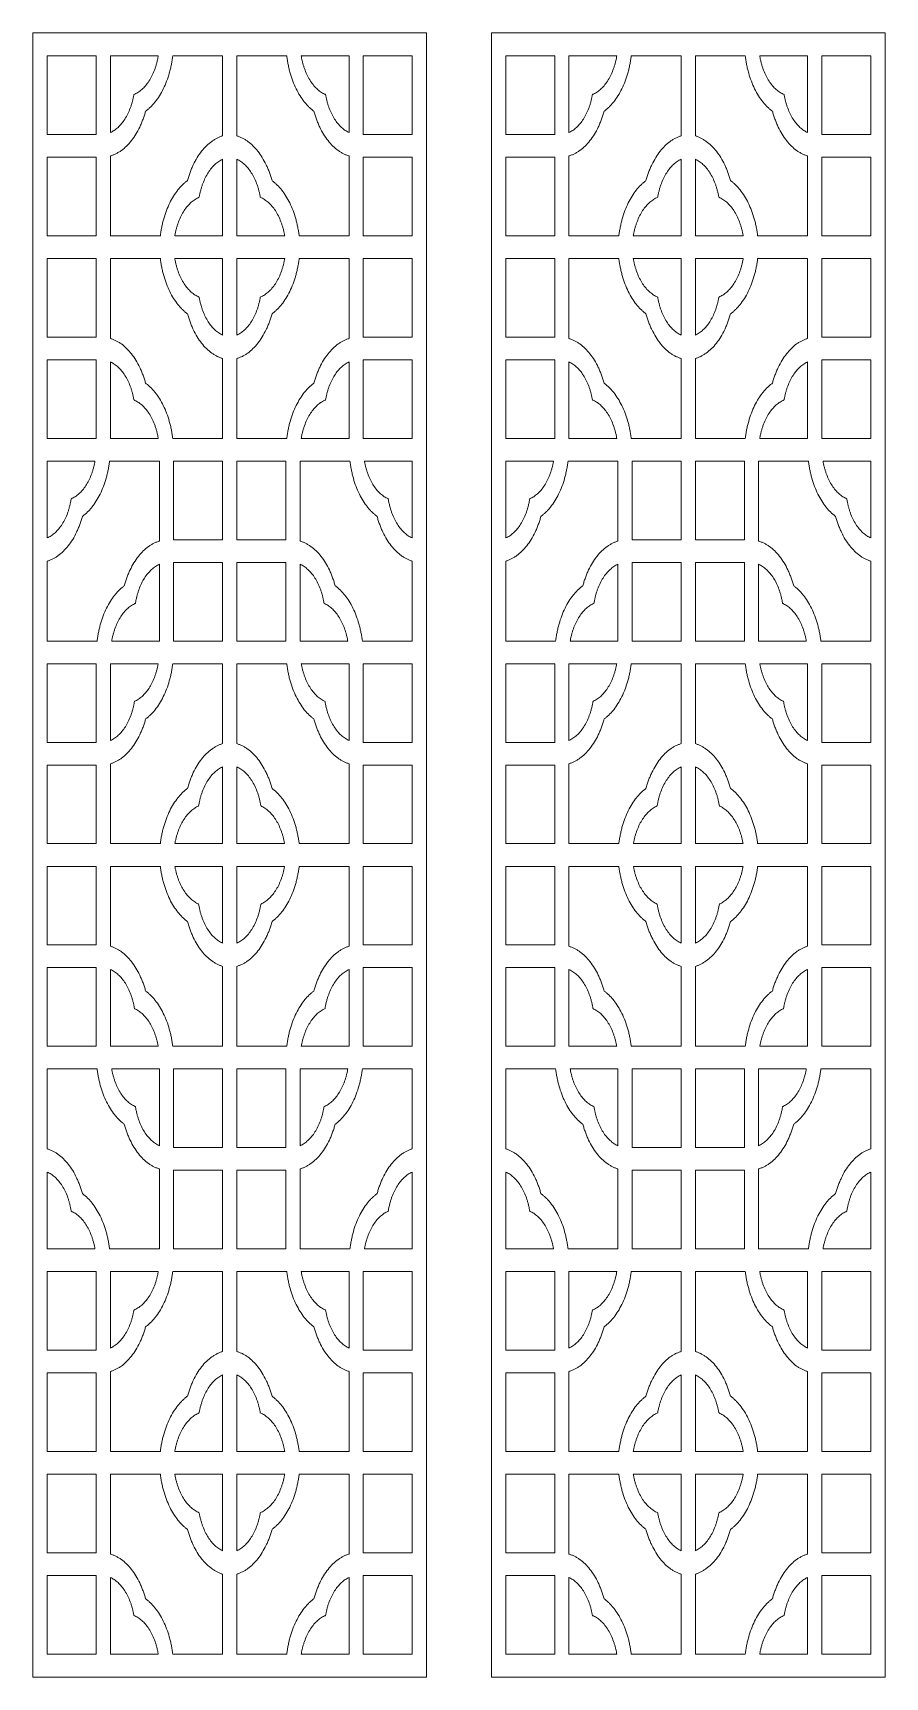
# Model space of a CAD drawing. Header units: centimetres. Extents: x -20.1 to -10.2, y -9.5 to 9.5.
import ezdxf

# ---------------------------------------------------------------- set-up
doc = ezdxf.new("R2010")
doc.units = ezdxf.units.CM
doc.header["$MEASUREMENT"] = 0
doc.layers.add('layer 1', color=7, linetype='Continuous')

msp = doc.modelspace()

# ---------------------------------------------------------------- linework, layer by layer
at = {"layer": 'layer 1', "color": 250, "lineweight": 9}
msp.add_open_spline([(-15.50075, 9.5), (-15.50075, 3.16666), (-15.50075, -3.16667), (-15.50075, -9.5), (-15.50075, -9.5), (-17.01717, -9.5), (-18.53362, -9.5), (-20.05006, -9.5), (-20.05006, -9.5), (-20.05006, -3.16667), (-20.05006, 3.16666), (-20.05006, 9.5), (-20.05006, 9.5), (-18.53362, 9.5), (-17.01717, 9.5), (-15.50075, 9.5)], degree=3, knots=[0, 0, 0, 0, 0.2, 0.2, 0.2, 0.2, 0.4, 0.4, 0.4, 0.4, 0.6, 0.6, 0.6, 0.6, 1, 1, 1, 1], dxfattribs=at)
at = {"layer": 'layer 1', "color": 7, "lineweight": 9}
for points, knots in [([(-10.20266, 9.5), (-10.20266, 3.16666), (-10.20266, -3.16667), (-10.20266, -9.5), (-10.20266, -9.5), (-11.71908, -9.5), (-13.23553, -9.5), (-14.75197, -9.5), (-14.75197, -9.5), (-14.75197, -3.16667), (-14.75197, 3.16666), (-14.75197, 9.5), (-14.75197, 9.5), (-13.23553, 9.5), (-11.71908, 9.5), (-10.20266, 9.5)], [0, 0, 0, 0, 0.2, 0.2, 0.2, 0.2, 0.4, 0.4, 0.4, 0.4, 0.6, 0.6, 0.6, 0.6, 1, 1, 1, 1]), ([(-19.31798, 9.23333), (-19.50683, 9.23333), (-19.69574, 9.23333), (-19.88465, 9.23333), (-19.88465, 9.23333), (-19.88465, 8.9306), (-19.88465, 8.62778), (-19.88465, 8.32508), (-19.88465, 8.32508), (-19.69574, 8.32508), (-19.50683, 8.32508), (-19.31798, 8.32508), (-19.31798, 8.32508), (-19.31798, 8.62778), (-19.31798, 8.9306), (-19.31798, 9.23333)], [0, 0, 0, 0, 0.2, 0.2, 0.2, 0.2, 0.4, 0.4, 0.4, 0.4, 0.6, 0.6, 0.6, 0.6, 1, 1, 1, 1]), ([(-19.15427, 9.23333), (-19.15427, 8.93836), (-19.15427, 8.64354), (-19.15427, 8.34857), (-19.15427, 8.34857), (-19.14672, 8.35199), (-19.1392, 8.35572), (-19.13181, 8.35987), (-19.13181, 8.35987), (-19.12423, 8.36411), (-19.11677, 8.36868), (-19.10943, 8.37365), (-19.10943, 8.37365), (-19.09452, 8.3836), (-19.07993, 8.39509), (-19.0658, 8.40817), (-19.0658, 8.40817), (-19.05152, 8.42131), (-19.03774, 8.4358), (-19.02457, 8.45177), (-19.02457, 8.45177), (-19.01131, 8.46783), (-18.99868, 8.48521), (-18.9868, 8.50389), (-18.9868, 8.50389), (-18.97489, 8.52262), (-18.96377, 8.54241), (-18.95345, 8.56334), (-18.95345, 8.56334), (-18.94326, 8.58406), (-18.93382, 8.6058), (-18.92533, 8.62841), (-18.92533, 8.62841), (-18.92112, 8.63969), (-18.91716, 8.65109), (-18.91337, 8.66269), (-18.91337, 8.66269), (-18.90964, 8.67418), (-18.90618, 8.68579), (-18.9029, 8.69761), (-18.9029, 8.69761), (-18.89962, 8.7093), (-18.89662, 8.72121), (-18.89382, 8.73315), (-18.89382, 8.73315), (-18.89108, 8.74497), (-18.88856, 8.75697), (-18.88627, 8.769), (-18.88627, 8.769), (-18.88507, 8.77519), (-18.8839, 8.78154), (-18.88269, 8.78773), (-18.88269, 8.78773), (-18.87875, 8.7896), (-18.87481, 8.79146), (-18.87088, 8.79323), (-18.87088, 8.79323), (-18.86318, 8.79684), (-18.85545, 8.80078), (-18.84784, 8.80514), (-18.84784, 8.80514), (-18.84011, 8.80959), (-18.8325, 8.81437), (-18.82493, 8.81955), (-18.82493, 8.81955), (-18.80965, 8.8301), (-18.79473, 8.84222), (-18.78033, 8.8559), (-18.78033, 8.8559), (-18.76575, 8.86968), (-18.7517, 8.88501), (-18.73829, 8.90179), (-18.73829, 8.90179), (-18.72476, 8.91869), (-18.71201, 8.93692), (-18.70001, 8.95661), (-18.70001, 8.95661), (-18.68798, 8.97619), (-18.67679, 8.997), (-18.66648, 9.01886), (-18.66648, 9.01886), (-18.65622, 9.04063), (-18.64696, 9.06343), (-18.63857, 9.08703), (-18.63857, 9.08703), (-18.63442, 9.09873), (-18.63054, 9.11064), (-18.62685, 9.12279), (-18.62685, 9.12279), (-18.62324, 9.13479), (-18.61987, 9.14691), (-18.61677, 9.15923), (-18.61677, 9.15923), (-18.61364, 9.17135), (-18.61076, 9.18368), (-18.60817, 9.19613), (-18.60817, 9.19613), (-18.60558, 9.20846), (-18.60324, 9.22088), (-18.60113, 9.23333), (-18.60113, 9.23333), (-18.78553, 9.23333), (-18.96987, 9.23333), (-19.15427, 9.23333)], [0, 0, 0, 0, 0.03703704, 0.03703704, 0.03703704, 0.03703704, 0.07407407, 0.07407407, 0.07407407, 0.07407407, 0.11111111, 0.11111111, 0.11111111, 0.11111111, 0.14814815, 0.14814815, 0.14814815, 0.14814815, 0.18518519, 0.18518519, 0.18518519, 0.18518519, 0.22222222, 0.22222222, 0.22222222, 0.22222222, 0.25925926, 0.25925926, 0.25925926, 0.25925926, 0.2962963, 0.2962963, 0.2962963, 0.2962963, 0.33333333, 0.33333333, 0.33333333, 0.33333333, 0.37037037, 0.37037037, 0.37037037, 0.37037037, 0.40740741, 0.40740741, 0.40740741, 0.40740741, 0.44444444, 0.44444444, 0.44444444, 0.44444444, 0.48148148, 0.48148148, 0.48148148, 0.48148148, 0.51851852, 0.51851852, 0.51851852, 0.51851852, 0.55555556, 0.55555556, 0.55555556, 0.55555556, 0.59259259, 0.59259259, 0.59259259, 0.59259259, 0.62962963, 0.62962963, 0.62962963, 0.62962963, 0.66666667, 0.66666667, 0.66666667, 0.66666667, 0.7037037, 0.7037037, 0.7037037, 0.7037037, 0.74074074, 0.74074074, 0.74074074, 0.74074074, 0.77777778, 0.77777778, 0.77777778, 0.77777778, 0.81481481, 0.81481481, 0.81481481, 0.81481481, 0.85185185, 0.85185185, 0.85185185, 0.85185185, 0.88888889, 0.88888889, 0.88888889, 0.88888889, 0.92592593, 0.92592593, 0.92592593, 0.92592593, 1, 1, 1, 1]), ([(-18.74764, 8.59494), (-18.752, 8.57897), (-18.75672, 8.56325), (-18.76169, 8.5477), (-18.76169, 8.5477), (-18.76671, 8.53194), (-18.772, 8.51652), (-18.77759, 8.50118), (-18.77759, 8.50118), (-18.78328, 8.48584), (-18.7892, 8.47072), (-18.79546, 8.4558), (-18.79546, 8.4558), (-18.80174, 8.44089), (-18.80833, 8.42627), (-18.81515, 8.41187), (-18.81515, 8.41187), (-18.82899, 8.38297), (-18.8439, 8.35542), (-18.8599, 8.32932), (-18.8599, 8.32932), (-18.87596, 8.3031), (-18.89301, 8.27856), (-18.91099, 8.25565), (-18.91099, 8.25565), (-18.929, 8.23276), (-18.9478, 8.21171), (-18.96741, 8.19268), (-18.96741, 8.19268), (-18.98686, 8.17361), (-19.00701, 8.15662), (-19.02773, 8.14167), (-19.02773, 8.14167), (-19.03798, 8.13422), (-19.04842, 8.1273), (-19.05891, 8.12086), (-19.05891, 8.12086), (-19.06932, 8.11455), (-19.0799, 8.10866), (-19.09052, 8.10336), (-19.09052, 8.10336), (-19.1011, 8.09807), (-19.11172, 8.09332), (-19.12236, 8.08908), (-19.12236, 8.08908), (-19.13298, 8.08481), (-19.14362, 8.08108), (-19.15427, 8.07786), (-19.15427, 8.07786), (-19.15427, 7.77008), (-19.15427, 7.4623), (-19.15427, 7.15449), (-19.15427, 7.15449), (-18.96199, 7.15449), (-18.76965, 7.15449), (-18.57735, 7.15449), (-18.57735, 7.15449), (-18.57533, 7.17118), (-18.57299, 7.18784), (-18.5704, 7.20432), (-18.5704, 7.20432), (-18.56769, 7.221), (-18.56475, 7.23769), (-18.5615, 7.25405), (-18.5615, 7.25405), (-18.55816, 7.27074), (-18.55461, 7.2871), (-18.5507, 7.30346), (-18.5507, 7.30346), (-18.54679, 7.31985), (-18.54252, 7.33612), (-18.53795, 7.35206), (-18.53795, 7.35206), (-18.52881, 7.38438), (-18.51844, 7.41587), (-18.50695, 7.44624), (-18.50695, 7.44624), (-18.49534, 7.47688), (-18.48259, 7.50632), (-18.46876, 7.53438), (-18.46876, 7.53438), (-18.45493, 7.56259), (-18.44007, 7.58929), (-18.42428, 7.61458), (-18.42428, 7.61458), (-18.40853, 7.63966), (-18.3919, 7.66327), (-18.37442, 7.68504), (-18.37442, 7.68504), (-18.36579, 7.69589), (-18.35698, 7.70636), (-18.3479, 7.71631), (-18.3479, 7.71631), (-18.33897, 7.72627), (-18.32983, 7.73568), (-18.32057, 7.7447), (-18.32057, 7.7447), (-18.31133, 7.75372), (-18.30198, 7.7622), (-18.29251, 7.77029), (-18.29251, 7.77029), (-18.28307, 7.77826), (-18.27353, 7.78584), (-18.26391, 7.79287), (-18.26391, 7.79287), (-18.25949, 7.80884), (-18.25483, 7.82457), (-18.24987, 7.84012), (-18.24987, 7.84012), (-18.24485, 7.85587), (-18.23955, 7.87139), (-18.2339, 7.88664), (-18.2339, 7.88664), (-18.22825, 7.90197), (-18.22232, 7.9171), (-18.2161, 7.93202), (-18.2161, 7.93202), (-18.20981, 7.94693), (-18.20326, 7.96155), (-18.19634, 7.97592), (-18.19634, 7.97592), (-18.18257, 8.00485), (-18.16765, 8.03239), (-18.15165, 8.0585), (-18.15165, 8.0585), (-18.1356, 8.08472), (-18.11855, 8.10926), (-18.10056, 8.13217), (-18.10056, 8.13217), (-18.08255, 8.15506), (-18.06376, 8.17608), (-18.04418, 8.19514), (-18.04418, 8.19514), (-18.02469, 8.21421), (-18.00454, 8.2312), (-17.98383, 8.24623), (-17.98383, 8.24623), (-17.97357, 8.25357), (-17.96317, 8.26052), (-17.95264, 8.26695), (-17.95264, 8.26695), (-17.94221, 8.27327), (-17.93165, 8.27916), (-17.92104, 8.28445), (-17.92104, 8.28445), (-17.91048, 8.28975), (-17.89984, 8.2945), (-17.88919, 8.29874), (-17.88919, 8.29874), (-17.87855, 8.30301), (-17.86793, 8.30674), (-17.85725, 8.30992), (-17.85725, 8.30992), (-17.85725, 8.61774), (-17.85725, 8.92552), (-17.85725, 9.23333), (-17.85725, 9.23333), (-18.04956, 9.23333), (-18.24187, 9.23333), (-18.43418, 9.23333), (-18.43418, 9.23333), (-18.43619, 9.21664), (-18.43851, 9.20007), (-18.44115, 9.1835), (-18.44115, 9.1835), (-18.4438, 9.16681), (-18.44681, 9.15024), (-18.45005, 9.13376), (-18.45005, 9.13376), (-18.45333, 9.11719), (-18.45697, 9.10072), (-18.46085, 9.08445), (-18.46085, 9.08445), (-18.46479, 9.06797), (-18.46903, 9.05182), (-18.47357, 9.03576), (-18.47357, 9.03576), (-18.48271, 9.00343), (-18.49306, 8.97204), (-18.5046, 8.94158), (-18.5046, 8.94158), (-18.51621, 8.91102), (-18.52896, 8.88161), (-18.5428, 8.85341), (-18.5428, 8.85341), (-18.55663, 8.82523), (-18.57142, 8.79853), (-18.58727, 8.77324), (-18.58727, 8.77324), (-18.60303, 8.74816), (-18.61966, 8.72464), (-18.63707, 8.70278), (-18.63707, 8.70278), (-18.64576, 8.69192), (-18.65457, 8.68155), (-18.66359, 8.6715), (-18.66359, 8.6715), (-18.67261, 8.66155), (-18.68173, 8.65214), (-18.69099, 8.64312), (-18.69099, 8.64312), (-18.70019, 8.6341), (-18.70957, 8.62562), (-18.71907, 8.61753), (-18.71907, 8.61753), (-18.72849, 8.60956), (-18.73802, 8.6021), (-18.74764, 8.59494)], [0, 0, 0, 0, 0.01886792, 0.01886792, 0.01886792, 0.01886792, 0.03773585, 0.03773585, 0.03773585, 0.03773585, 0.05660377, 0.05660377, 0.05660377, 0.05660377, 0.0754717, 0.0754717, 0.0754717, 0.0754717, 0.09433962, 0.09433962, 0.09433962, 0.09433962, 0.11320755, 0.11320755, 0.11320755, 0.11320755, 0.13207547, 0.13207547, 0.13207547, 0.13207547, 0.1509434, 0.1509434, 0.1509434, 0.1509434, 0.16981132, 0.16981132, 0.16981132, 0.16981132, 0.18867925, 0.18867925, 0.18867925, 0.18867925, 0.20754717, 0.20754717, 0.20754717, 0.20754717, 0.22641509, 0.22641509, 0.22641509, 0.22641509, 0.24528302, 0.24528302, 0.24528302, 0.24528302, 0.26415094, 0.26415094, 0.26415094, 0.26415094, 0.28301887, 0.28301887, 0.28301887, 0.28301887, 0.30188679, 0.30188679, 0.30188679, 0.30188679, 0.32075472, 0.32075472, 0.32075472, 0.32075472, 0.33962264, 0.33962264, 0.33962264, 0.33962264, 0.35849057, 0.35849057, 0.35849057, 0.35849057, 0.37735849, 0.37735849, 0.37735849, 0.37735849, 0.39622642, 0.39622642, 0.39622642, 0.39622642, 0.41509434, 0.41509434, 0.41509434, 0.41509434, 0.43396226, 0.43396226, 0.43396226, 0.43396226, 0.45283019, 0.45283019, 0.45283019, 0.45283019, 0.47169811, 0.47169811, 0.47169811, 0.47169811, 0.49056604, 0.49056604, 0.49056604, 0.49056604, 0.50943396, 0.50943396, 0.50943396, 0.50943396, 0.52830189, 0.52830189, 0.52830189, 0.52830189, 0.54716981, 0.54716981, 0.54716981, 0.54716981, 0.56603774, 0.56603774, 0.56603774, 0.56603774, 0.58490566, 0.58490566, 0.58490566, 0.58490566, 0.60377358, 0.60377358, 0.60377358, 0.60377358, 0.62264151, 0.62264151, 0.62264151, 0.62264151, 0.64150943, 0.64150943, 0.64150943, 0.64150943, 0.66037736, 0.66037736, 0.66037736, 0.66037736, 0.67924528, 0.67924528, 0.67924528, 0.67924528, 0.69811321, 0.69811321, 0.69811321, 0.69811321, 0.71698113, 0.71698113, 0.71698113, 0.71698113, 0.73584906, 0.73584906, 0.73584906, 0.73584906, 0.75471698, 0.75471698, 0.75471698, 0.75471698, 0.77358491, 0.77358491, 0.77358491, 0.77358491, 0.79245283, 0.79245283, 0.79245283, 0.79245283, 0.81132075, 0.81132075, 0.81132075, 0.81132075, 0.83018868, 0.83018868, 0.83018868, 0.83018868, 0.8490566, 0.8490566, 0.8490566, 0.8490566, 0.86792453, 0.86792453, 0.86792453, 0.86792453, 0.88679245, 0.88679245, 0.88679245, 0.88679245, 0.90566038, 0.90566038, 0.90566038, 0.90566038, 0.9245283, 0.9245283, 0.9245283, 0.9245283, 0.94339623, 0.94339623, 0.94339623, 0.94339623, 0.96226415, 0.96226415, 0.96226415, 0.96226415, 1, 1, 1, 1]), ([(-17.11668, 9.23333), (-17.30896, 9.23333), (-17.5013, 9.23333), (-17.69358, 9.23333), (-17.69358, 9.23333), (-17.69358, 8.92552), (-17.69358, 8.61774), (-17.69358, 8.30992), (-17.69358, 8.30992), (-17.68293, 8.30674), (-17.67225, 8.30301), (-17.66167, 8.29874), (-17.66167, 8.29874), (-17.65099, 8.2945), (-17.64038, 8.28975), (-17.62982, 8.28445), (-17.62982, 8.28445), (-17.61921, 8.27916), (-17.60862, 8.27327), (-17.59822, 8.26695), (-17.59822, 8.26695), (-17.58769, 8.26052), (-17.57729, 8.25357), (-17.56703, 8.24623), (-17.56703, 8.24623), (-17.54632, 8.2312), (-17.52617, 8.21421), (-17.50671, 8.19514), (-17.50671, 8.19514), (-17.4871, 8.17608), (-17.46825, 8.15506), (-17.45027, 8.13217), (-17.45027, 8.13217), (-17.43231, 8.10926), (-17.41526, 8.08472), (-17.39921, 8.0585), (-17.39921, 8.0585), (-17.38321, 8.03239), (-17.36829, 8.00485), (-17.35446, 7.97592), (-17.35446, 7.97592), (-17.3476, 7.96155), (-17.34105, 7.94693), (-17.33476, 7.93202), (-17.33476, 7.93202), (-17.32851, 7.9171), (-17.32255, 7.90197), (-17.3169, 7.88664), (-17.3169, 7.88664), (-17.31131, 7.87139), (-17.30598, 7.85587), (-17.30099, 7.84012), (-17.30099, 7.84012), (-17.29603, 7.82457), (-17.29131, 7.80884), (-17.28695, 7.79287), (-17.28695, 7.79287), (-17.27733, 7.78584), (-17.26779, 7.77826), (-17.25835, 7.77029), (-17.25835, 7.77029), (-17.24888, 7.7622), (-17.2395, 7.75372), (-17.23029, 7.7447), (-17.23029, 7.7447), (-17.22103, 7.73568), (-17.21186, 7.72627), (-17.2029, 7.71631), (-17.2029, 7.71631), (-17.19388, 7.70636), (-17.18501, 7.69589), (-17.17638, 7.68504), (-17.17638, 7.68504), (-17.15896, 7.66327), (-17.14233, 7.63966), (-17.12658, 7.61458), (-17.12658, 7.61458), (-17.11073, 7.58929), (-17.09587, 7.56259), (-17.0821, 7.53438), (-17.0821, 7.53438), (-17.06827, 7.50632), (-17.05552, 7.47688), (-17.04391, 7.44624), (-17.04391, 7.44624), (-17.03236, 7.41587), (-17.02199, 7.38438), (-17.01288, 7.35206), (-17.01288, 7.35206), (-17.00834, 7.33612), (-17.0041, 7.31985), (-17.00016, 7.30346), (-17.00016, 7.30346), (-16.99625, 7.2871), (-16.99264, 7.27074), (-16.98936, 7.25405), (-16.98936, 7.25405), (-16.98611, 7.23769), (-16.98311, 7.221), (-16.98046, 7.20432), (-16.98046, 7.20432), (-16.97781, 7.18784), (-16.9755, 7.17118), (-16.97348, 7.15449), (-16.97348, 7.15449), (-16.78118, 7.15449), (-16.58887, 7.15449), (-16.39653, 7.15449), (-16.39653, 7.15449), (-16.39653, 7.4623), (-16.39653, 7.77008), (-16.39653, 8.07786), (-16.39653, 8.07786), (-16.40724, 8.08108), (-16.41785, 8.08481), (-16.4285, 8.08908), (-16.4285, 8.08908), (-16.43917, 8.09332), (-16.44979, 8.09807), (-16.46034, 8.10336), (-16.46034, 8.10336), (-16.47096, 8.10866), (-16.48148, 8.11455), (-16.49195, 8.12086), (-16.49195, 8.12086), (-16.50244, 8.1273), (-16.51288, 8.13422), (-16.52313, 8.14167), (-16.52313, 8.14167), (-16.54385, 8.15662), (-16.564, 8.17361), (-16.58346, 8.19268), (-16.58346, 8.19268), (-16.60306, 8.21171), (-16.62186, 8.23276), (-16.63984, 8.25565), (-16.63984, 8.25565), (-16.65785, 8.27856), (-16.6749, 8.3031), (-16.69096, 8.32932), (-16.69096, 8.32932), (-16.70696, 8.35542), (-16.72187, 8.38297), (-16.73565, 8.41187), (-16.73565, 8.41187), (-16.74253, 8.42627), (-16.74912, 8.44089), (-16.75537, 8.4558), (-16.75537, 8.4558), (-16.7616, 8.47072), (-16.76755, 8.48584), (-16.77321, 8.50118), (-16.77321, 8.50118), (-16.77886, 8.51652), (-16.78415, 8.53194), (-16.78917, 8.5477), (-16.78917, 8.5477), (-16.79414, 8.56325), (-16.7988, 8.57897), (-16.80319, 8.59494), (-16.80319, 8.59494), (-16.81284, 8.6021), (-16.82237, 8.60956), (-16.83179, 8.61753), (-16.83179, 8.61753), (-16.84129, 8.62562), (-16.85064, 8.6341), (-16.85987, 8.64312), (-16.85987, 8.64312), (-16.86913, 8.65214), (-16.87825, 8.66155), (-16.88721, 8.6715), (-16.88721, 8.6715), (-16.89623, 8.68155), (-16.9051, 8.69192), (-16.91373, 8.70278), (-16.91373, 8.70278), (-16.9312, 8.72464), (-16.94783, 8.74816), (-16.96356, 8.77324), (-16.96356, 8.77324), (-16.97941, 8.79853), (-16.99423, 8.82523), (-17.00807, 8.85341), (-17.00807, 8.85341), (-17.0219, 8.88161), (-17.03465, 8.91102), (-17.04626, 8.94158), (-17.04626, 8.94158), (-17.05774, 8.97204), (-17.06812, 9.00343), (-17.07726, 9.03576), (-17.07726, 9.03576), (-17.08183, 9.05182), (-17.08604, 9.06797), (-17.08995, 9.08445), (-17.08995, 9.08445), (-17.09389, 9.10072), (-17.09747, 9.11719), (-17.10081, 9.13376), (-17.10081, 9.13376), (-17.10405, 9.15024), (-17.107, 9.16681), (-17.10965, 9.1835), (-17.10965, 9.1835), (-17.11229, 9.20007), (-17.11464, 9.21664), (-17.11668, 9.23333)], [0, 0, 0, 0, 0.01886792, 0.01886792, 0.01886792, 0.01886792, 0.03773585, 0.03773585, 0.03773585, 0.03773585, 0.05660377, 0.05660377, 0.05660377, 0.05660377, 0.0754717, 0.0754717, 0.0754717, 0.0754717, 0.09433962, 0.09433962, 0.09433962, 0.09433962, 0.11320755, 0.11320755, 0.11320755, 0.11320755, 0.13207547, 0.13207547, 0.13207547, 0.13207547, 0.1509434, 0.1509434, 0.1509434, 0.1509434, 0.16981132, 0.16981132, 0.16981132, 0.16981132, 0.18867925, 0.18867925, 0.18867925, 0.18867925, 0.20754717, 0.20754717, 0.20754717, 0.20754717, 0.22641509, 0.22641509, 0.22641509, 0.22641509, 0.24528302, 0.24528302, 0.24528302, 0.24528302, 0.26415094, 0.26415094, 0.26415094, 0.26415094, 0.28301887, 0.28301887, 0.28301887, 0.28301887, 0.30188679, 0.30188679, 0.30188679, 0.30188679, 0.32075472, 0.32075472, 0.32075472, 0.32075472, 0.33962264, 0.33962264, 0.33962264, 0.33962264, 0.35849057, 0.35849057, 0.35849057, 0.35849057, 0.37735849, 0.37735849, 0.37735849, 0.37735849, 0.39622642, 0.39622642, 0.39622642, 0.39622642, 0.41509434, 0.41509434, 0.41509434, 0.41509434, 0.43396226, 0.43396226, 0.43396226, 0.43396226, 0.45283019, 0.45283019, 0.45283019, 0.45283019, 0.47169811, 0.47169811, 0.47169811, 0.47169811, 0.49056604, 0.49056604, 0.49056604, 0.49056604, 0.50943396, 0.50943396, 0.50943396, 0.50943396, 0.52830189, 0.52830189, 0.52830189, 0.52830189, 0.54716981, 0.54716981, 0.54716981, 0.54716981, 0.56603774, 0.56603774, 0.56603774, 0.56603774, 0.58490566, 0.58490566, 0.58490566, 0.58490566, 0.60377358, 0.60377358, 0.60377358, 0.60377358, 0.62264151, 0.62264151, 0.62264151, 0.62264151, 0.64150943, 0.64150943, 0.64150943, 0.64150943, 0.66037736, 0.66037736, 0.66037736, 0.66037736, 0.67924528, 0.67924528, 0.67924528, 0.67924528, 0.69811321, 0.69811321, 0.69811321, 0.69811321, 0.71698113, 0.71698113, 0.71698113, 0.71698113, 0.73584906, 0.73584906, 0.73584906, 0.73584906, 0.75471698, 0.75471698, 0.75471698, 0.75471698, 0.77358491, 0.77358491, 0.77358491, 0.77358491, 0.79245283, 0.79245283, 0.79245283, 0.79245283, 0.81132075, 0.81132075, 0.81132075, 0.81132075, 0.83018868, 0.83018868, 0.83018868, 0.83018868, 0.8490566, 0.8490566, 0.8490566, 0.8490566, 0.86792453, 0.86792453, 0.86792453, 0.86792453, 0.88679245, 0.88679245, 0.88679245, 0.88679245, 0.90566038, 0.90566038, 0.90566038, 0.90566038, 0.9245283, 0.9245283, 0.9245283, 0.9245283, 0.94339623, 0.94339623, 0.94339623, 0.94339623, 0.96226415, 0.96226415, 0.96226415, 0.96226415, 1, 1, 1, 1]), ([(-16.39653, 8.34857), (-16.39653, 8.64354), (-16.39653, 8.93836), (-16.39653, 9.23333), (-16.39653, 9.23333), (-16.58093, 9.23333), (-16.76533, 9.23333), (-16.94976, 9.23333), (-16.94976, 9.23333), (-16.94762, 9.22088), (-16.94531, 9.20846), (-16.94269, 9.19613), (-16.94269, 9.19613), (-16.94004, 9.18368), (-16.93722, 9.17135), (-16.93409, 9.15923), (-16.93409, 9.15923), (-16.93099, 9.14691), (-16.92756, 9.13479), (-16.92395, 9.12279), (-16.92395, 9.12279), (-16.92032, 9.11064), (-16.91638, 9.09873), (-16.91223, 9.08703), (-16.91223, 9.08703), (-16.9039, 9.06343), (-16.89458, 9.04063), (-16.88438, 9.01886), (-16.88438, 9.01886), (-16.87407, 8.997), (-16.86288, 8.97619), (-16.85085, 8.95661), (-16.85085, 8.95661), (-16.83882, 8.93692), (-16.82604, 8.91869), (-16.81257, 8.90179), (-16.81257, 8.90179), (-16.79916, 8.88501), (-16.78511, 8.86968), (-16.77053, 8.8559), (-16.77053, 8.8559), (-16.75607, 8.84222), (-16.74118, 8.8301), (-16.7259, 8.81955), (-16.7259, 8.81955), (-16.71836, 8.81437), (-16.71075, 8.80959), (-16.70302, 8.80514), (-16.70302, 8.80514), (-16.69541, 8.80078), (-16.68768, 8.79684), (-16.67992, 8.79323), (-16.67992, 8.79323), (-16.67599, 8.79146), (-16.67211, 8.7896), (-16.66817, 8.78773), (-16.66817, 8.78773), (-16.66696, 8.78154), (-16.66579, 8.77519), (-16.66459, 8.769), (-16.66459, 8.769), (-16.66224, 8.75697), (-16.65978, 8.74497), (-16.65698, 8.73315), (-16.65698, 8.73315), (-16.65421, 8.72121), (-16.65124, 8.7093), (-16.64796, 8.69761), (-16.64796, 8.69761), (-16.64471, 8.68579), (-16.64116, 8.67418), (-16.63743, 8.66269), (-16.63743, 8.66269), (-16.6337, 8.65109), (-16.62974, 8.63969), (-16.62553, 8.62841), (-16.62553, 8.62841), (-16.61698, 8.6058), (-16.6076, 8.58406), (-16.59735, 8.56334), (-16.59735, 8.56334), (-16.58703, 8.54241), (-16.57597, 8.52262), (-16.56403, 8.50389), (-16.56403, 8.50389), (-16.55218, 8.48521), (-16.53955, 8.46783), (-16.52629, 8.45177), (-16.52629, 8.45177), (-16.51306, 8.4358), (-16.49935, 8.42131), (-16.48506, 8.40817), (-16.48506, 8.40817), (-16.4709, 8.39509), (-16.45634, 8.3836), (-16.44143, 8.37365), (-16.44143, 8.37365), (-16.43403, 8.36868), (-16.42657, 8.36411), (-16.41905, 8.35987), (-16.41905, 8.35987), (-16.4116, 8.35572), (-16.40408, 8.35199), (-16.39653, 8.34857)], [0, 0, 0, 0, 0.03703704, 0.03703704, 0.03703704, 0.03703704, 0.07407407, 0.07407407, 0.07407407, 0.07407407, 0.11111111, 0.11111111, 0.11111111, 0.11111111, 0.14814815, 0.14814815, 0.14814815, 0.14814815, 0.18518519, 0.18518519, 0.18518519, 0.18518519, 0.22222222, 0.22222222, 0.22222222, 0.22222222, 0.25925926, 0.25925926, 0.25925926, 0.25925926, 0.2962963, 0.2962963, 0.2962963, 0.2962963, 0.33333333, 0.33333333, 0.33333333, 0.33333333, 0.37037037, 0.37037037, 0.37037037, 0.37037037, 0.40740741, 0.40740741, 0.40740741, 0.40740741, 0.44444444, 0.44444444, 0.44444444, 0.44444444, 0.48148148, 0.48148148, 0.48148148, 0.48148148, 0.51851852, 0.51851852, 0.51851852, 0.51851852, 0.55555556, 0.55555556, 0.55555556, 0.55555556, 0.59259259, 0.59259259, 0.59259259, 0.59259259, 0.62962963, 0.62962963, 0.62962963, 0.62962963, 0.66666667, 0.66666667, 0.66666667, 0.66666667, 0.7037037, 0.7037037, 0.7037037, 0.7037037, 0.74074074, 0.74074074, 0.74074074, 0.74074074, 0.77777778, 0.77777778, 0.77777778, 0.77777778, 0.81481481, 0.81481481, 0.81481481, 0.81481481, 0.85185185, 0.85185185, 0.85185185, 0.85185185, 0.88888889, 0.88888889, 0.88888889, 0.88888889, 0.92592593, 0.92592593, 0.92592593, 0.92592593, 1, 1, 1, 1]), ([(-15.66618, 8.32508), (-15.66618, 8.62778), (-15.66618, 8.9306), (-15.66618, 9.23333), (-15.66618, 9.23333), (-15.85512, 9.23333), (-16.04397, 9.23333), (-16.23288, 9.23333), (-16.23288, 9.23333), (-16.23288, 8.9306), (-16.23288, 8.62778), (-16.23288, 8.32508), (-16.23288, 8.32508), (-16.04397, 8.32508), (-15.85512, 8.32508), (-15.66618, 8.32508)], [0, 0, 0, 0, 0.2, 0.2, 0.2, 0.2, 0.4, 0.4, 0.4, 0.4, 0.6, 0.6, 0.6, 0.6, 1, 1, 1, 1]), ([(-14.01989, 9.23333), (-14.20874, 9.23333), (-14.39765, 9.23333), (-14.58656, 9.23333), (-14.58656, 9.23333), (-14.58656, 8.9306), (-14.58656, 8.62778), (-14.58656, 8.32508), (-14.58656, 8.32508), (-14.39765, 8.32508), (-14.20874, 8.32508), (-14.01989, 8.32508), (-14.01989, 8.32508), (-14.01989, 8.62778), (-14.01989, 8.9306), (-14.01989, 9.23333)], [0, 0, 0, 0, 0.2, 0.2, 0.2, 0.2, 0.4, 0.4, 0.4, 0.4, 0.6, 0.6, 0.6, 0.6, 1, 1, 1, 1]), ([(-13.85618, 9.23333), (-13.85618, 8.93836), (-13.85618, 8.64354), (-13.85618, 8.34857), (-13.85618, 8.34857), (-13.84863, 8.35199), (-13.84111, 8.35572), (-13.83372, 8.35987), (-13.83372, 8.35987), (-13.82614, 8.36411), (-13.81868, 8.36868), (-13.81134, 8.37365), (-13.81134, 8.37365), (-13.79643, 8.3836), (-13.78184, 8.39509), (-13.76771, 8.40817), (-13.76771, 8.40817), (-13.75343, 8.42131), (-13.73965, 8.4358), (-13.72648, 8.45177), (-13.72648, 8.45177), (-13.71322, 8.46783), (-13.70059, 8.48521), (-13.68871, 8.50389), (-13.68871, 8.50389), (-13.6768, 8.52262), (-13.66568, 8.54241), (-13.65536, 8.56334), (-13.65536, 8.56334), (-13.64517, 8.58406), (-13.63573, 8.6058), (-13.62724, 8.62841), (-13.62724, 8.62841), (-13.62303, 8.63969), (-13.61907, 8.65109), (-13.61528, 8.66269), (-13.61528, 8.66269), (-13.61155, 8.67418), (-13.60809, 8.68579), (-13.60481, 8.69761), (-13.60481, 8.69761), (-13.60153, 8.7093), (-13.59853, 8.72121), (-13.59573, 8.73315), (-13.59573, 8.73315), (-13.59299, 8.74497), (-13.59047, 8.75697), (-13.58818, 8.769), (-13.58818, 8.769), (-13.58698, 8.77519), (-13.58581, 8.78154), (-13.5846, 8.78773), (-13.5846, 8.78773), (-13.58066, 8.7896), (-13.57672, 8.79146), (-13.57279, 8.79323), (-13.57279, 8.79323), (-13.56509, 8.79684), (-13.55736, 8.80078), (-13.54975, 8.80514), (-13.54975, 8.80514), (-13.54202, 8.80959), (-13.53441, 8.81437), (-13.52684, 8.81955), (-13.52684, 8.81955), (-13.51156, 8.8301), (-13.49664, 8.84222), (-13.48224, 8.8559), (-13.48224, 8.8559), (-13.46766, 8.86968), (-13.45361, 8.88501), (-13.4402, 8.90179), (-13.4402, 8.90179), (-13.42667, 8.91869), (-13.41392, 8.93692), (-13.40192, 8.95661), (-13.40192, 8.95661), (-13.38989, 8.97619), (-13.3787, 8.997), (-13.36839, 9.01886), (-13.36839, 9.01886), (-13.35813, 9.04063), (-13.34887, 9.06343), (-13.34048, 9.08703), (-13.34048, 9.08703), (-13.33633, 9.09873), (-13.33245, 9.11064), (-13.32876, 9.12279), (-13.32876, 9.12279), (-13.32515, 9.13479), (-13.32178, 9.14691), (-13.31868, 9.15923), (-13.31868, 9.15923), (-13.31555, 9.17135), (-13.31267, 9.18368), (-13.31008, 9.19613), (-13.31008, 9.19613), (-13.30749, 9.20846), (-13.30515, 9.22088), (-13.30304, 9.23333), (-13.30304, 9.23333), (-13.48744, 9.23333), (-13.67178, 9.23333), (-13.85618, 9.23333)], [0, 0, 0, 0, 0.03703704, 0.03703704, 0.03703704, 0.03703704, 0.07407407, 0.07407407, 0.07407407, 0.07407407, 0.11111111, 0.11111111, 0.11111111, 0.11111111, 0.14814815, 0.14814815, 0.14814815, 0.14814815, 0.18518519, 0.18518519, 0.18518519, 0.18518519, 0.22222222, 0.22222222, 0.22222222, 0.22222222, 0.25925926, 0.25925926, 0.25925926, 0.25925926, 0.2962963, 0.2962963, 0.2962963, 0.2962963, 0.33333333, 0.33333333, 0.33333333, 0.33333333, 0.37037037, 0.37037037, 0.37037037, 0.37037037, 0.40740741, 0.40740741, 0.40740741, 0.40740741, 0.44444444, 0.44444444, 0.44444444, 0.44444444, 0.48148148, 0.48148148, 0.48148148, 0.48148148, 0.51851852, 0.51851852, 0.51851852, 0.51851852, 0.55555556, 0.55555556, 0.55555556, 0.55555556, 0.59259259, 0.59259259, 0.59259259, 0.59259259, 0.62962963, 0.62962963, 0.62962963, 0.62962963, 0.66666667, 0.66666667, 0.66666667, 0.66666667, 0.7037037, 0.7037037, 0.7037037, 0.7037037, 0.74074074, 0.74074074, 0.74074074, 0.74074074, 0.77777778, 0.77777778, 0.77777778, 0.77777778, 0.81481481, 0.81481481, 0.81481481, 0.81481481, 0.85185185, 0.85185185, 0.85185185, 0.85185185, 0.88888889, 0.88888889, 0.88888889, 0.88888889, 0.92592593, 0.92592593, 0.92592593, 0.92592593, 1, 1, 1, 1]), ([(-13.44955, 8.59494), (-13.45391, 8.57897), (-13.45863, 8.56325), (-13.4636, 8.5477), (-13.4636, 8.5477), (-13.46862, 8.53194), (-13.47391, 8.51652), (-13.4795, 8.50118), (-13.4795, 8.50118), (-13.48519, 8.48584), (-13.49111, 8.47072), (-13.49737, 8.4558), (-13.49737, 8.4558), (-13.50365, 8.44089), (-13.51024, 8.42627), (-13.51706, 8.41187), (-13.51706, 8.41187), (-13.5309, 8.38297), (-13.54581, 8.35542), (-13.56181, 8.32932), (-13.56181, 8.32932), (-13.57787, 8.3031), (-13.59492, 8.27856), (-13.6129, 8.25565), (-13.6129, 8.25565), (-13.63091, 8.23276), (-13.64971, 8.21171), (-13.66932, 8.19268), (-13.66932, 8.19268), (-13.68877, 8.17361), (-13.70892, 8.15662), (-13.72964, 8.14167), (-13.72964, 8.14167), (-13.73989, 8.13422), (-13.75033, 8.1273), (-13.76082, 8.12086), (-13.76082, 8.12086), (-13.77123, 8.11455), (-13.78181, 8.10866), (-13.79243, 8.10336), (-13.79243, 8.10336), (-13.80301, 8.09807), (-13.81363, 8.09332), (-13.82427, 8.08908), (-13.82427, 8.08908), (-13.83489, 8.08481), (-13.84553, 8.08108), (-13.85618, 8.07786), (-13.85618, 8.07786), (-13.85618, 7.77008), (-13.85618, 7.4623), (-13.85618, 7.15449), (-13.85618, 7.15449), (-13.6639, 7.15449), (-13.47156, 7.15449), (-13.27926, 7.15449), (-13.27926, 7.15449), (-13.27724, 7.17118), (-13.2749, 7.18784), (-13.27231, 7.20432), (-13.27231, 7.20432), (-13.2696, 7.221), (-13.26666, 7.23769), (-13.26341, 7.25405), (-13.26341, 7.25405), (-13.26007, 7.27074), (-13.25652, 7.2871), (-13.25261, 7.30346), (-13.25261, 7.30346), (-13.2487, 7.31985), (-13.24443, 7.33612), (-13.23986, 7.35206), (-13.23986, 7.35206), (-13.23072, 7.38438), (-13.22035, 7.41587), (-13.20886, 7.44624), (-13.20886, 7.44624), (-13.19725, 7.47688), (-13.1845, 7.50632), (-13.17067, 7.53438), (-13.17067, 7.53438), (-13.15684, 7.56259), (-13.14198, 7.58929), (-13.12619, 7.61458), (-13.12619, 7.61458), (-13.11044, 7.63966), (-13.09381, 7.66327), (-13.07633, 7.68504), (-13.07633, 7.68504), (-13.0677, 7.69589), (-13.05889, 7.70636), (-13.04981, 7.71631), (-13.04981, 7.71631), (-13.04088, 7.72627), (-13.03174, 7.73568), (-13.02248, 7.7447), (-13.02248, 7.7447), (-13.01324, 7.75372), (-13.00389, 7.7622), (-12.99442, 7.77029), (-12.99442, 7.77029), (-12.98498, 7.77826), (-12.97544, 7.78584), (-12.96582, 7.79287), (-12.96582, 7.79287), (-12.9614, 7.80884), (-12.95674, 7.82457), (-12.95178, 7.84012), (-12.95178, 7.84012), (-12.94676, 7.85587), (-12.94146, 7.87139), (-12.93581, 7.88664), (-12.93581, 7.88664), (-12.93016, 7.90197), (-12.92423, 7.9171), (-12.91801, 7.93202), (-12.91801, 7.93202), (-12.91172, 7.94693), (-12.90517, 7.96155), (-12.89825, 7.97592), (-12.89825, 7.97592), (-12.88448, 8.00485), (-12.86956, 8.03239), (-12.85356, 8.0585), (-12.85356, 8.0585), (-12.83751, 8.08472), (-12.82046, 8.10926), (-12.80247, 8.13217), (-12.80247, 8.13217), (-12.78446, 8.15506), (-12.76567, 8.17608), (-12.74609, 8.19514), (-12.74609, 8.19514), (-12.7266, 8.21421), (-12.70645, 8.2312), (-12.68574, 8.24623), (-12.68574, 8.24623), (-12.67548, 8.25357), (-12.66508, 8.26052), (-12.65455, 8.26695), (-12.65455, 8.26695), (-12.64412, 8.27327), (-12.63356, 8.27916), (-12.62295, 8.28445), (-12.62295, 8.28445), (-12.61239, 8.28975), (-12.60175, 8.2945), (-12.5911, 8.29874), (-12.5911, 8.29874), (-12.58046, 8.30301), (-12.56984, 8.30674), (-12.55916, 8.30992), (-12.55916, 8.30992), (-12.55916, 8.61774), (-12.55916, 8.92552), (-12.55916, 9.23333), (-12.55916, 9.23333), (-12.75147, 9.23333), (-12.94378, 9.23333), (-13.13609, 9.23333), (-13.13609, 9.23333), (-13.1381, 9.21664), (-13.14042, 9.20007), (-13.14306, 9.1835), (-13.14306, 9.1835), (-13.14571, 9.16681), (-13.14872, 9.15024), (-13.15196, 9.13376), (-13.15196, 9.13376), (-13.15524, 9.11719), (-13.15888, 9.10072), (-13.16276, 9.08445), (-13.16276, 9.08445), (-13.1667, 9.06797), (-13.17094, 9.05182), (-13.17548, 9.03576), (-13.17548, 9.03576), (-13.18462, 9.00343), (-13.19497, 8.97204), (-13.20651, 8.94158), (-13.20651, 8.94158), (-13.21812, 8.91102), (-13.23087, 8.88161), (-13.24471, 8.85341), (-13.24471, 8.85341), (-13.25854, 8.82523), (-13.27333, 8.79853), (-13.28918, 8.77324), (-13.28918, 8.77324), (-13.30494, 8.74816), (-13.32157, 8.72464), (-13.33898, 8.70278), (-13.33898, 8.70278), (-13.34767, 8.69192), (-13.35648, 8.68155), (-13.3655, 8.6715), (-13.3655, 8.6715), (-13.37452, 8.66155), (-13.38364, 8.65214), (-13.3929, 8.64312), (-13.3929, 8.64312), (-13.4021, 8.6341), (-13.41148, 8.62562), (-13.42098, 8.61753), (-13.42098, 8.61753), (-13.4304, 8.60956), (-13.43993, 8.6021), (-13.44955, 8.59494)], [0, 0, 0, 0, 0.01886792, 0.01886792, 0.01886792, 0.01886792, 0.03773585, 0.03773585, 0.03773585, 0.03773585, 0.05660377, 0.05660377, 0.05660377, 0.05660377, 0.0754717, 0.0754717, 0.0754717, 0.0754717, 0.09433962, 0.09433962, 0.09433962, 0.09433962, 0.11320755, 0.11320755, 0.11320755, 0.11320755, 0.13207547, 0.13207547, 0.13207547, 0.13207547, 0.1509434, 0.1509434, 0.1509434, 0.1509434, 0.16981132, 0.16981132, 0.16981132, 0.16981132, 0.18867925, 0.18867925, 0.18867925, 0.18867925, 0.20754717, 0.20754717, 0.20754717, 0.20754717, 0.22641509, 0.22641509, 0.22641509, 0.22641509, 0.24528302, 0.24528302, 0.24528302, 0.24528302, 0.26415094, 0.26415094, 0.26415094, 0.26415094, 0.28301887, 0.28301887, 0.28301887, 0.28301887, 0.30188679, 0.30188679, 0.30188679, 0.30188679, 0.32075472, 0.32075472, 0.32075472, 0.32075472, 0.33962264, 0.33962264, 0.33962264, 0.33962264, 0.35849057, 0.35849057, 0.35849057, 0.35849057, 0.37735849, 0.37735849, 0.37735849, 0.37735849, 0.39622642, 0.39622642, 0.39622642, 0.39622642, 0.41509434, 0.41509434, 0.41509434, 0.41509434, 0.43396226, 0.43396226, 0.43396226, 0.43396226, 0.45283019, 0.45283019, 0.45283019, 0.45283019, 0.47169811, 0.47169811, 0.47169811, 0.47169811, 0.49056604, 0.49056604, 0.49056604, 0.49056604, 0.50943396, 0.50943396, 0.50943396, 0.50943396, 0.52830189, 0.52830189, 0.52830189, 0.52830189, 0.54716981, 0.54716981, 0.54716981, 0.54716981, 0.56603774, 0.56603774, 0.56603774, 0.56603774, 0.58490566, 0.58490566, 0.58490566, 0.58490566, 0.60377358, 0.60377358, 0.60377358, 0.60377358, 0.62264151, 0.62264151, 0.62264151, 0.62264151, 0.64150943, 0.64150943, 0.64150943, 0.64150943, 0.66037736, 0.66037736, 0.66037736, 0.66037736, 0.67924528, 0.67924528, 0.67924528, 0.67924528, 0.69811321, 0.69811321, 0.69811321, 0.69811321, 0.71698113, 0.71698113, 0.71698113, 0.71698113, 0.73584906, 0.73584906, 0.73584906, 0.73584906, 0.75471698, 0.75471698, 0.75471698, 0.75471698, 0.77358491, 0.77358491, 0.77358491, 0.77358491, 0.79245283, 0.79245283, 0.79245283, 0.79245283, 0.81132075, 0.81132075, 0.81132075, 0.81132075, 0.83018868, 0.83018868, 0.83018868, 0.83018868, 0.8490566, 0.8490566, 0.8490566, 0.8490566, 0.86792453, 0.86792453, 0.86792453, 0.86792453, 0.88679245, 0.88679245, 0.88679245, 0.88679245, 0.90566038, 0.90566038, 0.90566038, 0.90566038, 0.9245283, 0.9245283, 0.9245283, 0.9245283, 0.94339623, 0.94339623, 0.94339623, 0.94339623, 0.96226415, 0.96226415, 0.96226415, 0.96226415, 1, 1, 1, 1]), ([(-11.81859, 9.23333), (-12.01087, 9.23333), (-12.20321, 9.23333), (-12.39549, 9.23333), (-12.39549, 9.23333), (-12.39549, 8.92552), (-12.39549, 8.61774), (-12.39549, 8.30992), (-12.39549, 8.30992), (-12.38484, 8.30674), (-12.37416, 8.30301), (-12.36358, 8.29874), (-12.36358, 8.29874), (-12.3529, 8.2945), (-12.34229, 8.28975), (-12.33173, 8.28445), (-12.33173, 8.28445), (-12.32112, 8.27916), (-12.31053, 8.27327), (-12.30013, 8.26695), (-12.30013, 8.26695), (-12.2896, 8.26052), (-12.2792, 8.25357), (-12.26894, 8.24623), (-12.26894, 8.24623), (-12.24823, 8.2312), (-12.22808, 8.21421), (-12.20862, 8.19514), (-12.20862, 8.19514), (-12.18901, 8.17608), (-12.17016, 8.15506), (-12.15218, 8.13217), (-12.15218, 8.13217), (-12.13422, 8.10926), (-12.11717, 8.08472), (-12.10112, 8.0585), (-12.10112, 8.0585), (-12.08512, 8.03239), (-12.0702, 8.00485), (-12.05637, 7.97592), (-12.05637, 7.97592), (-12.04951, 7.96155), (-12.04296, 7.94693), (-12.03667, 7.93202), (-12.03667, 7.93202), (-12.03042, 7.9171), (-12.02446, 7.90197), (-12.01881, 7.88664), (-12.01881, 7.88664), (-12.01322, 7.87139), (-12.00789, 7.85587), (-12.0029, 7.84012), (-12.0029, 7.84012), (-11.99794, 7.82457), (-11.99322, 7.80884), (-11.98886, 7.79287), (-11.98886, 7.79287), (-11.97924, 7.78584), (-11.9697, 7.77826), (-11.96026, 7.77029), (-11.96026, 7.77029), (-11.95079, 7.7622), (-11.94141, 7.75372), (-11.9322, 7.7447), (-11.9322, 7.7447), (-11.92294, 7.73568), (-11.91377, 7.72627), (-11.90481, 7.71631), (-11.90481, 7.71631), (-11.89579, 7.70636), (-11.88692, 7.69589), (-11.87829, 7.68504), (-11.87829, 7.68504), (-11.86087, 7.66327), (-11.84424, 7.63966), (-11.82849, 7.61458), (-11.82849, 7.61458), (-11.81264, 7.58929), (-11.79778, 7.56259), (-11.78401, 7.53438), (-11.78401, 7.53438), (-11.77018, 7.50632), (-11.75743, 7.47688), (-11.74582, 7.44624), (-11.74582, 7.44624), (-11.73427, 7.41587), (-11.7239, 7.38438), (-11.71479, 7.35206), (-11.71479, 7.35206), (-11.71025, 7.33612), (-11.70601, 7.31985), (-11.70207, 7.30346), (-11.70207, 7.30346), (-11.69816, 7.2871), (-11.69455, 7.27074), (-11.69127, 7.25405), (-11.69127, 7.25405), (-11.68802, 7.23769), (-11.68502, 7.221), (-11.68237, 7.20432), (-11.68237, 7.20432), (-11.67972, 7.18784), (-11.67741, 7.17118), (-11.67539, 7.15449), (-11.67539, 7.15449), (-11.48309, 7.15449), (-11.29078, 7.15449), (-11.09844, 7.15449), (-11.09844, 7.15449), (-11.09844, 7.4623), (-11.09844, 7.77008), (-11.09844, 8.07786), (-11.09844, 8.07786), (-11.10915, 8.08108), (-11.11976, 8.08481), (-11.13041, 8.08908), (-11.13041, 8.08908), (-11.14108, 8.09332), (-11.1517, 8.09807), (-11.16225, 8.10336), (-11.16225, 8.10336), (-11.17287, 8.10866), (-11.18339, 8.11455), (-11.19386, 8.12086), (-11.19386, 8.12086), (-11.20435, 8.1273), (-11.21479, 8.13422), (-11.22504, 8.14167), (-11.22504, 8.14167), (-11.24576, 8.15662), (-11.26591, 8.17361), (-11.28537, 8.19268), (-11.28537, 8.19268), (-11.30497, 8.21171), (-11.32377, 8.23276), (-11.34175, 8.25565), (-11.34175, 8.25565), (-11.35976, 8.27856), (-11.37681, 8.3031), (-11.39287, 8.32932), (-11.39287, 8.32932), (-11.40887, 8.35542), (-11.42378, 8.38297), (-11.43756, 8.41187), (-11.43756, 8.41187), (-11.44444, 8.42627), (-11.45103, 8.44089), (-11.45728, 8.4558), (-11.45728, 8.4558), (-11.46351, 8.47072), (-11.46946, 8.48584), (-11.47512, 8.50118), (-11.47512, 8.50118), (-11.48077, 8.51652), (-11.48606, 8.53194), (-11.49108, 8.5477), (-11.49108, 8.5477), (-11.49605, 8.56325), (-11.50071, 8.57897), (-11.5051, 8.59494), (-11.5051, 8.59494), (-11.51475, 8.6021), (-11.52428, 8.60956), (-11.5337, 8.61753), (-11.5337, 8.61753), (-11.5432, 8.62562), (-11.55255, 8.6341), (-11.56178, 8.64312), (-11.56178, 8.64312), (-11.57104, 8.65214), (-11.58016, 8.66155), (-11.58912, 8.6715), (-11.58912, 8.6715), (-11.59814, 8.68155), (-11.60701, 8.69192), (-11.61564, 8.70278), (-11.61564, 8.70278), (-11.63311, 8.72464), (-11.64974, 8.74816), (-11.66547, 8.77324), (-11.66547, 8.77324), (-11.68132, 8.79853), (-11.69614, 8.82523), (-11.70998, 8.85341), (-11.70998, 8.85341), (-11.72381, 8.88161), (-11.73656, 8.91102), (-11.74817, 8.94158), (-11.74817, 8.94158), (-11.75965, 8.97204), (-11.77003, 9.00343), (-11.77917, 9.03576), (-11.77917, 9.03576), (-11.78374, 9.05182), (-11.78795, 9.06797), (-11.79186, 9.08445), (-11.79186, 9.08445), (-11.7958, 9.10072), (-11.79938, 9.11719), (-11.80272, 9.13376), (-11.80272, 9.13376), (-11.80596, 9.15024), (-11.80891, 9.16681), (-11.81156, 9.1835), (-11.81156, 9.1835), (-11.8142, 9.20007), (-11.81655, 9.21664), (-11.81859, 9.23333)], [0, 0, 0, 0, 0.01886792, 0.01886792, 0.01886792, 0.01886792, 0.03773585, 0.03773585, 0.03773585, 0.03773585, 0.05660377, 0.05660377, 0.05660377, 0.05660377, 0.0754717, 0.0754717, 0.0754717, 0.0754717, 0.09433962, 0.09433962, 0.09433962, 0.09433962, 0.11320755, 0.11320755, 0.11320755, 0.11320755, 0.13207547, 0.13207547, 0.13207547, 0.13207547, 0.1509434, 0.1509434, 0.1509434, 0.1509434, 0.16981132, 0.16981132, 0.16981132, 0.16981132, 0.18867925, 0.18867925, 0.18867925, 0.18867925, 0.20754717, 0.20754717, 0.20754717, 0.20754717, 0.22641509, 0.22641509, 0.22641509, 0.22641509, 0.24528302, 0.24528302, 0.24528302, 0.24528302, 0.26415094, 0.26415094, 0.26415094, 0.26415094, 0.28301887, 0.28301887, 0.28301887, 0.28301887, 0.30188679, 0.30188679, 0.30188679, 0.30188679, 0.32075472, 0.32075472, 0.32075472, 0.32075472, 0.33962264, 0.33962264, 0.33962264, 0.33962264, 0.35849057, 0.35849057, 0.35849057, 0.35849057, 0.37735849, 0.37735849, 0.37735849, 0.37735849, 0.39622642, 0.39622642, 0.39622642, 0.39622642, 0.41509434, 0.41509434, 0.41509434, 0.41509434, 0.43396226, 0.43396226, 0.43396226, 0.43396226, 0.45283019, 0.45283019, 0.45283019, 0.45283019, 0.47169811, 0.47169811, 0.47169811, 0.47169811, 0.49056604, 0.49056604, 0.49056604, 0.49056604, 0.50943396, 0.50943396, 0.50943396, 0.50943396, 0.52830189, 0.52830189, 0.52830189, 0.52830189, 0.54716981, 0.54716981, 0.54716981, 0.54716981, 0.56603774, 0.56603774, 0.56603774, 0.56603774, 0.58490566, 0.58490566, 0.58490566, 0.58490566, 0.60377358, 0.60377358, 0.60377358, 0.60377358, 0.62264151, 0.62264151, 0.62264151, 0.62264151, 0.64150943, 0.64150943, 0.64150943, 0.64150943, 0.66037736, 0.66037736, 0.66037736, 0.66037736, 0.67924528, 0.67924528, 0.67924528, 0.67924528, 0.69811321, 0.69811321, 0.69811321, 0.69811321, 0.71698113, 0.71698113, 0.71698113, 0.71698113, 0.73584906, 0.73584906, 0.73584906, 0.73584906, 0.75471698, 0.75471698, 0.75471698, 0.75471698, 0.77358491, 0.77358491, 0.77358491, 0.77358491, 0.79245283, 0.79245283, 0.79245283, 0.79245283, 0.81132075, 0.81132075, 0.81132075, 0.81132075, 0.83018868, 0.83018868, 0.83018868, 0.83018868, 0.8490566, 0.8490566, 0.8490566, 0.8490566, 0.86792453, 0.86792453, 0.86792453, 0.86792453, 0.88679245, 0.88679245, 0.88679245, 0.88679245, 0.90566038, 0.90566038, 0.90566038, 0.90566038, 0.9245283, 0.9245283, 0.9245283, 0.9245283, 0.94339623, 0.94339623, 0.94339623, 0.94339623, 0.96226415, 0.96226415, 0.96226415, 0.96226415, 1, 1, 1, 1]), ([(-11.09844, 8.34857), (-11.09844, 8.64354), (-11.09844, 8.93836), (-11.09844, 9.23333), (-11.09844, 9.23333), (-11.28284, 9.23333), (-11.46724, 9.23333), (-11.65167, 9.23333), (-11.65167, 9.23333), (-11.64953, 9.22088), (-11.64722, 9.20846), (-11.6446, 9.19613), (-11.6446, 9.19613), (-11.64195, 9.18368), (-11.63913, 9.17135), (-11.636, 9.15923), (-11.636, 9.15923), (-11.6329, 9.14691), (-11.62947, 9.13479), (-11.62586, 9.12279), (-11.62586, 9.12279), (-11.62223, 9.11064), (-11.61829, 9.09873), (-11.61414, 9.08703), (-11.61414, 9.08703), (-11.60581, 9.06343), (-11.59649, 9.04063), (-11.58629, 9.01886), (-11.58629, 9.01886), (-11.57598, 8.997), (-11.56479, 8.97619), (-11.55276, 8.95661), (-11.55276, 8.95661), (-11.54073, 8.93692), (-11.52795, 8.91869), (-11.51448, 8.90179), (-11.51448, 8.90179), (-11.50107, 8.88501), (-11.48702, 8.86968), (-11.47244, 8.8559), (-11.47244, 8.8559), (-11.45798, 8.84222), (-11.44309, 8.8301), (-11.42781, 8.81955), (-11.42781, 8.81955), (-11.42027, 8.81437), (-11.41266, 8.80959), (-11.40493, 8.80514), (-11.40493, 8.80514), (-11.39732, 8.80078), (-11.38959, 8.79684), (-11.38183, 8.79323), (-11.38183, 8.79323), (-11.3779, 8.79146), (-11.37402, 8.7896), (-11.37008, 8.78773), (-11.37008, 8.78773), (-11.36887, 8.78154), (-11.3677, 8.77519), (-11.3665, 8.769), (-11.3665, 8.769), (-11.36415, 8.75697), (-11.36169, 8.74497), (-11.35889, 8.73315), (-11.35889, 8.73315), (-11.35612, 8.72121), (-11.35315, 8.7093), (-11.34987, 8.69761), (-11.34987, 8.69761), (-11.34662, 8.68579), (-11.34307, 8.67418), (-11.33934, 8.66269), (-11.33934, 8.66269), (-11.33561, 8.65109), (-11.33165, 8.63969), (-11.32744, 8.62841), (-11.32744, 8.62841), (-11.31889, 8.6058), (-11.30951, 8.58406), (-11.29926, 8.56334), (-11.29926, 8.56334), (-11.28894, 8.54241), (-11.27788, 8.52262), (-11.26594, 8.50389), (-11.26594, 8.50389), (-11.25409, 8.48521), (-11.24146, 8.46783), (-11.2282, 8.45177), (-11.2282, 8.45177), (-11.21497, 8.4358), (-11.20126, 8.42131), (-11.18697, 8.40817), (-11.18697, 8.40817), (-11.17281, 8.39509), (-11.15825, 8.3836), (-11.14334, 8.37365), (-11.14334, 8.37365), (-11.13594, 8.36868), (-11.12848, 8.36411), (-11.12096, 8.35987), (-11.12096, 8.35987), (-11.11351, 8.35572), (-11.10599, 8.35199), (-11.09844, 8.34857)], [0, 0, 0, 0, 0.03703704, 0.03703704, 0.03703704, 0.03703704, 0.07407407, 0.07407407, 0.07407407, 0.07407407, 0.11111111, 0.11111111, 0.11111111, 0.11111111, 0.14814815, 0.14814815, 0.14814815, 0.14814815, 0.18518519, 0.18518519, 0.18518519, 0.18518519, 0.22222222, 0.22222222, 0.22222222, 0.22222222, 0.25925926, 0.25925926, 0.25925926, 0.25925926, 0.2962963, 0.2962963, 0.2962963, 0.2962963, 0.33333333, 0.33333333, 0.33333333, 0.33333333, 0.37037037, 0.37037037, 0.37037037, 0.37037037, 0.40740741, 0.40740741, 0.40740741, 0.40740741, 0.44444444, 0.44444444, 0.44444444, 0.44444444, 0.48148148, 0.48148148, 0.48148148, 0.48148148, 0.51851852, 0.51851852, 0.51851852, 0.51851852, 0.55555556, 0.55555556, 0.55555556, 0.55555556, 0.59259259, 0.59259259, 0.59259259, 0.59259259, 0.62962963, 0.62962963, 0.62962963, 0.62962963, 0.66666667, 0.66666667, 0.66666667, 0.66666667, 0.7037037, 0.7037037, 0.7037037, 0.7037037, 0.74074074, 0.74074074, 0.74074074, 0.74074074, 0.77777778, 0.77777778, 0.77777778, 0.77777778, 0.81481481, 0.81481481, 0.81481481, 0.81481481, 0.85185185, 0.85185185, 0.85185185, 0.85185185, 0.88888889, 0.88888889, 0.88888889, 0.88888889, 0.92592593, 0.92592593, 0.92592593, 0.92592593, 1, 1, 1, 1]), ([(-10.36809, 8.32508), (-10.36809, 8.62778), (-10.36809, 8.9306), (-10.36809, 9.23333), (-10.36809, 9.23333), (-10.55703, 9.23333), (-10.74588, 9.23333), (-10.93479, 9.23333), (-10.93479, 9.23333), (-10.93479, 8.9306), (-10.93479, 8.62778), (-10.93479, 8.32508), (-10.93479, 8.32508), (-10.74588, 8.32508), (-10.55703, 8.32508), (-10.36809, 8.32508)], [0, 0, 0, 0, 0.2, 0.2, 0.2, 0.2, 0.4, 0.4, 0.4, 0.4, 0.6, 0.6, 0.6, 0.6, 1, 1, 1, 1]), ([(-19.31798, 7.15449), (-19.31798, 7.45722), (-19.31798, 7.76004), (-19.31798, 8.06274), (-19.31798, 8.06274), (-19.50683, 8.06274), (-19.69574, 8.06274), (-19.88465, 8.06274), (-19.88465, 8.06274), (-19.88465, 7.76004), (-19.88465, 7.45722), (-19.88465, 7.15449), (-19.88465, 7.15449), (-19.69574, 7.15449), (-19.50683, 7.15449), (-19.31798, 7.15449)], [0, 0, 0, 0, 0.2, 0.2, 0.2, 0.2, 0.4, 0.4, 0.4, 0.4, 0.6, 0.6, 0.6, 0.6, 1, 1, 1, 1]), ([(-17.85725, 8.03922), (-17.86477, 8.03582), (-17.87235, 8.03209), (-17.87975, 8.02794), (-17.87975, 8.02794), (-17.88727, 8.02367), (-17.89472, 8.01913), (-17.90212, 8.01417), (-17.90212, 8.01417), (-17.91704, 8.00422), (-17.93159, 7.99273), (-17.94576, 7.97965), (-17.94576, 7.97965), (-17.96004, 7.96663), (-17.97381, 7.95201), (-17.98698, 7.93605), (-17.98698, 7.93605), (-18.00024, 7.91999), (-18.01284, 7.90258), (-18.02475, 7.88393), (-18.02475, 7.88393), (-18.03666, 7.86529), (-18.04776, 7.84541), (-18.05804, 7.82448), (-18.05804, 7.82448), (-18.0683, 7.80376), (-18.07768, 7.78199), (-18.08619, 7.75941), (-18.08619, 7.75941), (-18.09043, 7.74813), (-18.0944, 7.73673), (-18.09816, 7.72521), (-18.09816, 7.72521), (-18.10186, 7.71373), (-18.1054, 7.70203), (-18.10865, 7.69021), (-18.10865, 7.69021), (-18.11193, 7.67848), (-18.11494, 7.66669), (-18.1177, 7.65467), (-18.1177, 7.65467), (-18.12047, 7.64285), (-18.12294, 7.63094), (-18.12528, 7.61882), (-18.12528, 7.61882), (-18.12649, 7.6126), (-18.12766, 7.60628), (-18.12886, 7.60009), (-18.12886, 7.60009), (-18.1328, 7.59822), (-18.13674, 7.59645), (-18.14068, 7.59458), (-18.14068, 7.59458), (-18.14838, 7.59094), (-18.15611, 7.58701), (-18.16371, 7.58267), (-18.16371, 7.58267), (-18.17144, 7.57822), (-18.17905, 7.57344), (-18.1866, 7.56827), (-18.1866, 7.56827), (-18.2019, 7.55772), (-18.21682, 7.54569), (-18.23122, 7.532), (-18.23122, 7.532), (-18.24581, 7.51814), (-18.25985, 7.5028), (-18.27326, 7.48603), (-18.27326, 7.48603), (-18.28674, 7.46912), (-18.29955, 7.4509), (-18.31155, 7.43132), (-18.31155, 7.43132), (-18.32357, 7.41163), (-18.33476, 7.39091), (-18.34507, 7.36896), (-18.34507, 7.36896), (-18.35527, 7.34718), (-18.36459, 7.32439), (-18.37295, 7.30078), (-18.37295, 7.30078), (-18.37707, 7.28906), (-18.38101, 7.27715), (-18.38465, 7.26503), (-18.38465, 7.26503), (-18.38826, 7.25312), (-18.39169, 7.24088), (-18.39478, 7.22867), (-18.39478, 7.22867), (-18.39791, 7.21646), (-18.40077, 7.20413), (-18.40338, 7.19168), (-18.40338, 7.19168), (-18.406, 7.17936), (-18.40832, 7.16703), (-18.41045, 7.15449), (-18.41045, 7.15449), (-18.22602, 7.15449), (-18.04162, 7.15449), (-17.85725, 7.15449), (-17.85725, 7.15449), (-17.85725, 7.44946), (-17.85725, 7.7444), (-17.85725, 8.03922)], [0, 0, 0, 0, 0.03703704, 0.03703704, 0.03703704, 0.03703704, 0.07407407, 0.07407407, 0.07407407, 0.07407407, 0.11111111, 0.11111111, 0.11111111, 0.11111111, 0.14814815, 0.14814815, 0.14814815, 0.14814815, 0.18518519, 0.18518519, 0.18518519, 0.18518519, 0.22222222, 0.22222222, 0.22222222, 0.22222222, 0.25925926, 0.25925926, 0.25925926, 0.25925926, 0.2962963, 0.2962963, 0.2962963, 0.2962963, 0.33333333, 0.33333333, 0.33333333, 0.33333333, 0.37037037, 0.37037037, 0.37037037, 0.37037037, 0.40740741, 0.40740741, 0.40740741, 0.40740741, 0.44444444, 0.44444444, 0.44444444, 0.44444444, 0.48148148, 0.48148148, 0.48148148, 0.48148148, 0.51851852, 0.51851852, 0.51851852, 0.51851852, 0.55555556, 0.55555556, 0.55555556, 0.55555556, 0.59259259, 0.59259259, 0.59259259, 0.59259259, 0.62962963, 0.62962963, 0.62962963, 0.62962963, 0.66666667, 0.66666667, 0.66666667, 0.66666667, 0.7037037, 0.7037037, 0.7037037, 0.7037037, 0.74074074, 0.74074074, 0.74074074, 0.74074074, 0.77777778, 0.77777778, 0.77777778, 0.77777778, 0.81481481, 0.81481481, 0.81481481, 0.81481481, 0.85185185, 0.85185185, 0.85185185, 0.85185185, 0.88888889, 0.88888889, 0.88888889, 0.88888889, 0.92592593, 0.92592593, 0.92592593, 0.92592593, 1, 1, 1, 1]), ([(-17.14041, 7.15449), (-17.14254, 7.16703), (-17.14486, 7.17936), (-17.14745, 7.19168), (-17.14745, 7.19168), (-17.15006, 7.20413), (-17.15295, 7.21646), (-17.15608, 7.22867), (-17.15608, 7.22867), (-17.15917, 7.24088), (-17.16254, 7.25312), (-17.16615, 7.26503), (-17.16615, 7.26503), (-17.16985, 7.27715), (-17.17373, 7.28906), (-17.17785, 7.30078), (-17.17785, 7.30078), (-17.18627, 7.32439), (-17.19553, 7.34718), (-17.20579, 7.36896), (-17.20579, 7.36896), (-17.2161, 7.39091), (-17.22729, 7.41163), (-17.23928, 7.43132), (-17.23928, 7.43132), (-17.25131, 7.4509), (-17.26406, 7.46912), (-17.2776, 7.48603), (-17.2776, 7.48603), (-17.29101, 7.5028), (-17.30505, 7.51814), (-17.31964, 7.532), (-17.31964, 7.532), (-17.33404, 7.54569), (-17.34896, 7.55772), (-17.36423, 7.56827), (-17.36423, 7.56827), (-17.37181, 7.57344), (-17.37942, 7.57822), (-17.38715, 7.58267), (-17.38715, 7.58267), (-17.39475, 7.58701), (-17.40248, 7.59094), (-17.41018, 7.59458), (-17.41018, 7.59458), (-17.41412, 7.59645), (-17.41806, 7.59822), (-17.422, 7.60009), (-17.422, 7.60009), (-17.42317, 7.60628), (-17.42438, 7.6126), (-17.42558, 7.61882), (-17.42558, 7.61882), (-17.42786, 7.63094), (-17.43039, 7.64285), (-17.43313, 7.65467), (-17.43313, 7.65467), (-17.43595, 7.66669), (-17.43893, 7.67848), (-17.44221, 7.69021), (-17.44221, 7.69021), (-17.44546, 7.70203), (-17.44894, 7.71373), (-17.45267, 7.72521), (-17.45267, 7.72521), (-17.45643, 7.73673), (-17.46043, 7.74813), (-17.46464, 7.75941), (-17.46464, 7.75941), (-17.47312, 7.78199), (-17.4825, 7.80376), (-17.49276, 7.82448), (-17.49276, 7.82448), (-17.50307, 7.84541), (-17.5142, 7.86529), (-17.52611, 7.88393), (-17.52611, 7.88393), (-17.53799, 7.90258), (-17.55062, 7.91999), (-17.56388, 7.93605), (-17.56388, 7.93605), (-17.57702, 7.95201), (-17.59082, 7.96663), (-17.6051, 7.97965), (-17.6051, 7.97965), (-17.61927, 7.99273), (-17.63382, 8.00422), (-17.64874, 8.01417), (-17.64874, 8.01417), (-17.65608, 8.01913), (-17.66353, 8.02367), (-17.67105, 8.02794), (-17.67105, 8.02794), (-17.67851, 8.03209), (-17.68603, 8.03582), (-17.69358, 8.03922), (-17.69358, 8.03922), (-17.69358, 7.7444), (-17.69358, 7.44946), (-17.69358, 7.15449), (-17.69358, 7.15449), (-17.50918, 7.15449), (-17.32484, 7.15449), (-17.14041, 7.15449)], [0, 0, 0, 0, 0.03703704, 0.03703704, 0.03703704, 0.03703704, 0.07407407, 0.07407407, 0.07407407, 0.07407407, 0.11111111, 0.11111111, 0.11111111, 0.11111111, 0.14814815, 0.14814815, 0.14814815, 0.14814815, 0.18518519, 0.18518519, 0.18518519, 0.18518519, 0.22222222, 0.22222222, 0.22222222, 0.22222222, 0.25925926, 0.25925926, 0.25925926, 0.25925926, 0.2962963, 0.2962963, 0.2962963, 0.2962963, 0.33333333, 0.33333333, 0.33333333, 0.33333333, 0.37037037, 0.37037037, 0.37037037, 0.37037037, 0.40740741, 0.40740741, 0.40740741, 0.40740741, 0.44444444, 0.44444444, 0.44444444, 0.44444444, 0.48148148, 0.48148148, 0.48148148, 0.48148148, 0.51851852, 0.51851852, 0.51851852, 0.51851852, 0.55555556, 0.55555556, 0.55555556, 0.55555556, 0.59259259, 0.59259259, 0.59259259, 0.59259259, 0.62962963, 0.62962963, 0.62962963, 0.62962963, 0.66666667, 0.66666667, 0.66666667, 0.66666667, 0.7037037, 0.7037037, 0.7037037, 0.7037037, 0.74074074, 0.74074074, 0.74074074, 0.74074074, 0.77777778, 0.77777778, 0.77777778, 0.77777778, 0.81481481, 0.81481481, 0.81481481, 0.81481481, 0.85185185, 0.85185185, 0.85185185, 0.85185185, 0.88888889, 0.88888889, 0.88888889, 0.88888889, 0.92592593, 0.92592593, 0.92592593, 0.92592593, 1, 1, 1, 1]), ([(-15.66618, 7.15449), (-15.66618, 7.45722), (-15.66618, 7.76004), (-15.66618, 8.06274), (-15.66618, 8.06274), (-15.85512, 8.06274), (-16.04397, 8.06274), (-16.23288, 8.06274), (-16.23288, 8.06274), (-16.23288, 7.76004), (-16.23288, 7.45722), (-16.23288, 7.15449), (-16.23288, 7.15449), (-16.04397, 7.15449), (-15.85512, 7.15449), (-15.66618, 7.15449)], [0, 0, 0, 0, 0.2, 0.2, 0.2, 0.2, 0.4, 0.4, 0.4, 0.4, 0.6, 0.6, 0.6, 0.6, 1, 1, 1, 1]), ([(-14.01989, 7.15449), (-14.01989, 7.45722), (-14.01989, 7.76004), (-14.01989, 8.06274), (-14.01989, 8.06274), (-14.20874, 8.06274), (-14.39765, 8.06274), (-14.58656, 8.06274), (-14.58656, 8.06274), (-14.58656, 7.76004), (-14.58656, 7.45722), (-14.58656, 7.15449), (-14.58656, 7.15449), (-14.39765, 7.15449), (-14.20874, 7.15449), (-14.01989, 7.15449)], [0, 0, 0, 0, 0.2, 0.2, 0.2, 0.2, 0.4, 0.4, 0.4, 0.4, 0.6, 0.6, 0.6, 0.6, 1, 1, 1, 1]), ([(-12.55916, 8.03922), (-12.56668, 8.03582), (-12.57426, 8.03209), (-12.58166, 8.02794), (-12.58166, 8.02794), (-12.58918, 8.02367), (-12.59663, 8.01913), (-12.60403, 8.01417), (-12.60403, 8.01417), (-12.61895, 8.00422), (-12.6335, 7.99273), (-12.64767, 7.97965), (-12.64767, 7.97965), (-12.66195, 7.96663), (-12.67572, 7.95201), (-12.68889, 7.93605), (-12.68889, 7.93605), (-12.70215, 7.91999), (-12.71475, 7.90258), (-12.72666, 7.88393), (-12.72666, 7.88393), (-12.73857, 7.86529), (-12.74967, 7.84541), (-12.75995, 7.82448), (-12.75995, 7.82448), (-12.77021, 7.80376), (-12.77959, 7.78199), (-12.7881, 7.75941), (-12.7881, 7.75941), (-12.79234, 7.74813), (-12.79631, 7.73673), (-12.80007, 7.72521), (-12.80007, 7.72521), (-12.80377, 7.71373), (-12.80731, 7.70203), (-12.81056, 7.69021), (-12.81056, 7.69021), (-12.81384, 7.67848), (-12.81685, 7.66669), (-12.81961, 7.65467), (-12.81961, 7.65467), (-12.82238, 7.64285), (-12.82485, 7.63094), (-12.82719, 7.61882), (-12.82719, 7.61882), (-12.8284, 7.6126), (-12.82957, 7.60628), (-12.83077, 7.60009), (-12.83077, 7.60009), (-12.83471, 7.59822), (-12.83865, 7.59645), (-12.84259, 7.59458), (-12.84259, 7.59458), (-12.85029, 7.59094), (-12.85802, 7.58701), (-12.86562, 7.58267), (-12.86562, 7.58267), (-12.87335, 7.57822), (-12.88096, 7.57344), (-12.88851, 7.56827), (-12.88851, 7.56827), (-12.90381, 7.55772), (-12.91873, 7.54569), (-12.93313, 7.532), (-12.93313, 7.532), (-12.94772, 7.51814), (-12.96176, 7.5028), (-12.97517, 7.48603), (-12.97517, 7.48603), (-12.98865, 7.46912), (-13.00146, 7.4509), (-13.01346, 7.43132), (-13.01346, 7.43132), (-13.02548, 7.41163), (-13.03667, 7.39091), (-13.04698, 7.36896), (-13.04698, 7.36896), (-13.05718, 7.34718), (-13.0665, 7.32439), (-13.07486, 7.30078), (-13.07486, 7.30078), (-13.07898, 7.28906), (-13.08292, 7.27715), (-13.08656, 7.26503), (-13.08656, 7.26503), (-13.09017, 7.25312), (-13.0936, 7.24088), (-13.09669, 7.22867), (-13.09669, 7.22867), (-13.09982, 7.21646), (-13.10268, 7.20413), (-13.10529, 7.19168), (-13.10529, 7.19168), (-13.10791, 7.17936), (-13.11023, 7.16703), (-13.11236, 7.15449), (-13.11236, 7.15449), (-12.92793, 7.15449), (-12.74353, 7.15449), (-12.55916, 7.15449), (-12.55916, 7.15449), (-12.55916, 7.44946), (-12.55916, 7.7444), (-12.55916, 8.03922)], [0, 0, 0, 0, 0.03703704, 0.03703704, 0.03703704, 0.03703704, 0.07407407, 0.07407407, 0.07407407, 0.07407407, 0.11111111, 0.11111111, 0.11111111, 0.11111111, 0.14814815, 0.14814815, 0.14814815, 0.14814815, 0.18518519, 0.18518519, 0.18518519, 0.18518519, 0.22222222, 0.22222222, 0.22222222, 0.22222222, 0.25925926, 0.25925926, 0.25925926, 0.25925926, 0.2962963, 0.2962963, 0.2962963, 0.2962963, 0.33333333, 0.33333333, 0.33333333, 0.33333333, 0.37037037, 0.37037037, 0.37037037, 0.37037037, 0.40740741, 0.40740741, 0.40740741, 0.40740741, 0.44444444, 0.44444444, 0.44444444, 0.44444444, 0.48148148, 0.48148148, 0.48148148, 0.48148148, 0.51851852, 0.51851852, 0.51851852, 0.51851852, 0.55555556, 0.55555556, 0.55555556, 0.55555556, 0.59259259, 0.59259259, 0.59259259, 0.59259259, 0.62962963, 0.62962963, 0.62962963, 0.62962963, 0.66666667, 0.66666667, 0.66666667, 0.66666667, 0.7037037, 0.7037037, 0.7037037, 0.7037037, 0.74074074, 0.74074074, 0.74074074, 0.74074074, 0.77777778, 0.77777778, 0.77777778, 0.77777778, 0.81481481, 0.81481481, 0.81481481, 0.81481481, 0.85185185, 0.85185185, 0.85185185, 0.85185185, 0.88888889, 0.88888889, 0.88888889, 0.88888889, 0.92592593, 0.92592593, 0.92592593, 0.92592593, 1, 1, 1, 1]), ([(-11.84232, 7.15449), (-11.84445, 7.16703), (-11.84677, 7.17936), (-11.84936, 7.19168), (-11.84936, 7.19168), (-11.85197, 7.20413), (-11.85486, 7.21646), (-11.85799, 7.22867), (-11.85799, 7.22867), (-11.86108, 7.24088), (-11.86445, 7.25312), (-11.86806, 7.26503), (-11.86806, 7.26503), (-11.87176, 7.27715), (-11.87564, 7.28906), (-11.87976, 7.30078), (-11.87976, 7.30078), (-11.88818, 7.32439), (-11.89744, 7.34718), (-11.9077, 7.36896), (-11.9077, 7.36896), (-11.91801, 7.39091), (-11.9292, 7.41163), (-11.94119, 7.43132), (-11.94119, 7.43132), (-11.95322, 7.4509), (-11.96597, 7.46912), (-11.97951, 7.48603), (-11.97951, 7.48603), (-11.99292, 7.5028), (-12.00696, 7.51814), (-12.02155, 7.532), (-12.02155, 7.532), (-12.03595, 7.54569), (-12.05087, 7.55772), (-12.06614, 7.56827), (-12.06614, 7.56827), (-12.07372, 7.57344), (-12.08133, 7.57822), (-12.08906, 7.58267), (-12.08906, 7.58267), (-12.09666, 7.58701), (-12.10439, 7.59094), (-12.11209, 7.59458), (-12.11209, 7.59458), (-12.11603, 7.59645), (-12.11997, 7.59822), (-12.12391, 7.60009), (-12.12391, 7.60009), (-12.12508, 7.60628), (-12.12629, 7.6126), (-12.12749, 7.61882), (-12.12749, 7.61882), (-12.12977, 7.63094), (-12.1323, 7.64285), (-12.13504, 7.65467), (-12.13504, 7.65467), (-12.13786, 7.66669), (-12.14084, 7.67848), (-12.14412, 7.69021), (-12.14412, 7.69021), (-12.14737, 7.70203), (-12.15085, 7.71373), (-12.15458, 7.72521), (-12.15458, 7.72521), (-12.15834, 7.73673), (-12.16234, 7.74813), (-12.16655, 7.75941), (-12.16655, 7.75941), (-12.17503, 7.78199), (-12.18441, 7.80376), (-12.19467, 7.82448), (-12.19467, 7.82448), (-12.20498, 7.84541), (-12.21611, 7.86529), (-12.22802, 7.88393), (-12.22802, 7.88393), (-12.2399, 7.90258), (-12.25253, 7.91999), (-12.26579, 7.93605), (-12.26579, 7.93605), (-12.27893, 7.95201), (-12.29273, 7.96663), (-12.30701, 7.97965), (-12.30701, 7.97965), (-12.32118, 7.99273), (-12.33573, 8.00422), (-12.35065, 8.01417), (-12.35065, 8.01417), (-12.35799, 8.01913), (-12.36544, 8.02367), (-12.37296, 8.02794), (-12.37296, 8.02794), (-12.38042, 8.03209), (-12.38794, 8.03582), (-12.39549, 8.03922), (-12.39549, 8.03922), (-12.39549, 7.7444), (-12.39549, 7.44946), (-12.39549, 7.15449), (-12.39549, 7.15449), (-12.21109, 7.15449), (-12.02675, 7.15449), (-11.84232, 7.15449)], [0, 0, 0, 0, 0.03703704, 0.03703704, 0.03703704, 0.03703704, 0.07407407, 0.07407407, 0.07407407, 0.07407407, 0.11111111, 0.11111111, 0.11111111, 0.11111111, 0.14814815, 0.14814815, 0.14814815, 0.14814815, 0.18518519, 0.18518519, 0.18518519, 0.18518519, 0.22222222, 0.22222222, 0.22222222, 0.22222222, 0.25925926, 0.25925926, 0.25925926, 0.25925926, 0.2962963, 0.2962963, 0.2962963, 0.2962963, 0.33333333, 0.33333333, 0.33333333, 0.33333333, 0.37037037, 0.37037037, 0.37037037, 0.37037037, 0.40740741, 0.40740741, 0.40740741, 0.40740741, 0.44444444, 0.44444444, 0.44444444, 0.44444444, 0.48148148, 0.48148148, 0.48148148, 0.48148148, 0.51851852, 0.51851852, 0.51851852, 0.51851852, 0.55555556, 0.55555556, 0.55555556, 0.55555556, 0.59259259, 0.59259259, 0.59259259, 0.59259259, 0.62962963, 0.62962963, 0.62962963, 0.62962963, 0.66666667, 0.66666667, 0.66666667, 0.66666667, 0.7037037, 0.7037037, 0.7037037, 0.7037037, 0.74074074, 0.74074074, 0.74074074, 0.74074074, 0.77777778, 0.77777778, 0.77777778, 0.77777778, 0.81481481, 0.81481481, 0.81481481, 0.81481481, 0.85185185, 0.85185185, 0.85185185, 0.85185185, 0.88888889, 0.88888889, 0.88888889, 0.88888889, 0.92592593, 0.92592593, 0.92592593, 0.92592593, 1, 1, 1, 1]), ([(-10.36809, 7.15449), (-10.36809, 7.45722), (-10.36809, 7.76004), (-10.36809, 8.06274), (-10.36809, 8.06274), (-10.55703, 8.06274), (-10.74588, 8.06274), (-10.93479, 8.06274), (-10.93479, 8.06274), (-10.93479, 7.76004), (-10.93479, 7.45722), (-10.93479, 7.15449), (-10.93479, 7.15449), (-10.74588, 7.15449), (-10.55703, 7.15449), (-10.36809, 7.15449)], [0, 0, 0, 0, 0.2, 0.2, 0.2, 0.2, 0.4, 0.4, 0.4, 0.4, 0.6, 0.6, 0.6, 0.6, 1, 1, 1, 1]), ([(-19.88465, 5.98392), (-19.69574, 5.98392), (-19.50683, 5.98392), (-19.31798, 5.98392), (-19.31798, 5.98392), (-19.31798, 6.28674), (-19.31798, 6.58947), (-19.31798, 6.89217), (-19.31798, 6.89217), (-19.50683, 6.89217), (-19.69574, 6.89217), (-19.88465, 6.89217), (-19.88465, 6.89217), (-19.88465, 6.58947), (-19.88465, 6.28674), (-19.88465, 5.98392)], [0, 0, 0, 0, 0.2, 0.2, 0.2, 0.2, 0.4, 0.4, 0.4, 0.4, 0.6, 0.6, 0.6, 0.6, 1, 1, 1, 1]), ([(-18.43418, 4.81336), (-18.24187, 4.81336), (-18.04956, 4.81336), (-17.85725, 4.81336), (-17.85725, 4.81336), (-17.85725, 5.12114), (-17.85725, 5.42895), (-17.85725, 5.73685), (-17.85725, 5.73685), (-17.86793, 5.73995), (-17.87855, 5.74368), (-17.88919, 5.74792), (-17.88919, 5.74792), (-17.89984, 5.75216), (-17.91048, 5.75694), (-17.92104, 5.76224), (-17.92104, 5.76224), (-17.93165, 5.7675), (-17.94221, 5.77342), (-17.95264, 5.77974), (-17.95264, 5.77974), (-17.96317, 5.78614), (-17.97357, 5.79309), (-17.98383, 5.80055), (-17.98383, 5.80055), (-18.00454, 5.81546), (-18.02469, 5.83257), (-18.04418, 5.85152), (-18.04418, 5.85152), (-18.06376, 5.8707), (-18.08255, 5.89172), (-18.10056, 5.91452), (-18.10056, 5.91452), (-18.11855, 5.9374), (-18.1356, 5.96197), (-18.15165, 5.98816), (-18.15165, 5.98816), (-18.16765, 6.01426), (-18.18257, 6.04184), (-18.19634, 6.07074), (-18.19634, 6.07074), (-18.20326, 6.08514), (-18.20981, 6.09976), (-18.2161, 6.11476), (-18.2161, 6.11476), (-18.22232, 6.12959), (-18.22825, 6.14471), (-18.2339, 6.16005), (-18.2339, 6.16005), (-18.23955, 6.17539), (-18.24485, 6.19081), (-18.24987, 6.20657), (-18.24987, 6.20657), (-18.25483, 6.22209), (-18.25949, 6.23794), (-18.26391, 6.25378), (-18.26391, 6.25378), (-18.27353, 6.26094), (-18.28307, 6.2684), (-18.29251, 6.27649), (-18.29251, 6.27649), (-18.30198, 6.28446), (-18.31133, 6.29306), (-18.32057, 6.30199), (-18.32057, 6.30199), (-18.32983, 6.31098), (-18.33897, 6.32051), (-18.3479, 6.33035), (-18.3479, 6.33035), (-18.35698, 6.34042), (-18.36579, 6.35076), (-18.37442, 6.36165), (-18.37442, 6.36165), (-18.3919, 6.38351), (-18.40853, 6.40703), (-18.42428, 6.43211), (-18.42428, 6.43211), (-18.44007, 6.45737), (-18.45493, 6.4841), (-18.46876, 6.51228), (-18.46876, 6.51228), (-18.48259, 6.54046), (-18.49534, 6.56987), (-18.50695, 6.60045), (-18.50695, 6.60045), (-18.51844, 6.63091), (-18.52881, 6.66231), (-18.53795, 6.6946), (-18.53795, 6.6946), (-18.54252, 6.71069), (-18.54679, 6.72684), (-18.5507, 6.74332), (-18.5507, 6.74332), (-18.55461, 6.75956), (-18.55816, 6.77604), (-18.5615, 6.79264), (-18.5615, 6.79264), (-18.56475, 6.80908), (-18.56769, 6.82568), (-18.5704, 6.84234), (-18.5704, 6.84234), (-18.57299, 6.85894), (-18.57533, 6.87551), (-18.57735, 6.89217), (-18.57735, 6.89217), (-18.76965, 6.89217), (-18.96199, 6.89217), (-19.15427, 6.89217), (-19.15427, 6.89217), (-19.15427, 6.58439), (-19.15427, 6.27661), (-19.15427, 5.9688), (-19.15427, 5.9688), (-19.14362, 5.96561), (-19.13298, 5.96185), (-19.12236, 5.9577), (-19.12236, 5.9577), (-19.11172, 5.95346), (-19.1011, 5.94871), (-19.09052, 5.94333), (-19.09052, 5.94333), (-19.0799, 5.93803), (-19.06932, 5.93223), (-19.05891, 5.92582), (-19.05891, 5.92582), (-19.04842, 5.91939), (-19.03798, 5.91256), (-19.02773, 5.90507), (-19.02773, 5.90507), (-19.00701, 5.89007), (-18.98686, 5.87308), (-18.96741, 5.85401), (-18.96741, 5.85401), (-18.9478, 5.83495), (-18.929, 5.81393), (-18.91099, 5.79101), (-18.91099, 5.79101), (-18.89301, 5.76822), (-18.87596, 5.74359), (-18.8599, 5.71737), (-18.8599, 5.71737), (-18.8439, 5.69127), (-18.82899, 5.66369), (-18.81515, 5.63479), (-18.81515, 5.63479), (-18.80833, 5.62051), (-18.80174, 5.6058), (-18.79546, 5.59086), (-18.79546, 5.59086), (-18.7892, 5.57594), (-18.78328, 5.56094), (-18.77759, 5.54551), (-18.77759, 5.54551), (-18.772, 5.53026), (-18.76671, 5.51472), (-18.76169, 5.49908), (-18.76169, 5.49908), (-18.75672, 5.48344), (-18.752, 5.46768), (-18.74764, 5.45175), (-18.74764, 5.45175), (-18.73802, 5.44468), (-18.72849, 5.43713), (-18.71907, 5.42916), (-18.71907, 5.42916), (-18.70957, 5.42107), (-18.70019, 5.41259), (-18.69099, 5.40357), (-18.69099, 5.40357), (-18.68173, 5.39455), (-18.67261, 5.38514), (-18.66359, 5.37518), (-18.66359, 5.37518), (-18.65457, 5.36523), (-18.64576, 5.35477), (-18.63707, 5.344), (-18.63707, 5.344), (-18.61966, 5.32214), (-18.60303, 5.29862), (-18.58727, 5.27345), (-18.58727, 5.27345), (-18.57142, 5.24816), (-18.55663, 5.22143), (-18.5428, 5.19325), (-18.5428, 5.19325), (-18.52896, 5.16517), (-18.51621, 5.13576), (-18.5046, 5.1052), (-18.5046, 5.1052), (-18.49306, 5.07474), (-18.48271, 5.04326), (-18.47357, 5.01102), (-18.47357, 5.01102), (-18.46903, 4.99496), (-18.46479, 4.97869), (-18.46085, 4.96233), (-18.46085, 4.96233), (-18.45697, 4.94606), (-18.45333, 4.92958), (-18.45005, 4.91302), (-18.45005, 4.91302), (-18.44681, 4.89654), (-18.4438, 4.87997), (-18.44115, 4.86328), (-18.44115, 4.86328), (-18.43851, 4.84671), (-18.43619, 4.83005), (-18.43418, 4.81336)], [0, 0, 0, 0, 0.01886792, 0.01886792, 0.01886792, 0.01886792, 0.03773585, 0.03773585, 0.03773585, 0.03773585, 0.05660377, 0.05660377, 0.05660377, 0.05660377, 0.0754717, 0.0754717, 0.0754717, 0.0754717, 0.09433962, 0.09433962, 0.09433962, 0.09433962, 0.11320755, 0.11320755, 0.11320755, 0.11320755, 0.13207547, 0.13207547, 0.13207547, 0.13207547, 0.1509434, 0.1509434, 0.1509434, 0.1509434, 0.16981132, 0.16981132, 0.16981132, 0.16981132, 0.18867925, 0.18867925, 0.18867925, 0.18867925, 0.20754717, 0.20754717, 0.20754717, 0.20754717, 0.22641509, 0.22641509, 0.22641509, 0.22641509, 0.24528302, 0.24528302, 0.24528302, 0.24528302, 0.26415094, 0.26415094, 0.26415094, 0.26415094, 0.28301887, 0.28301887, 0.28301887, 0.28301887, 0.30188679, 0.30188679, 0.30188679, 0.30188679, 0.32075472, 0.32075472, 0.32075472, 0.32075472, 0.33962264, 0.33962264, 0.33962264, 0.33962264, 0.35849057, 0.35849057, 0.35849057, 0.35849057, 0.37735849, 0.37735849, 0.37735849, 0.37735849, 0.39622642, 0.39622642, 0.39622642, 0.39622642, 0.41509434, 0.41509434, 0.41509434, 0.41509434, 0.43396226, 0.43396226, 0.43396226, 0.43396226, 0.45283019, 0.45283019, 0.45283019, 0.45283019, 0.47169811, 0.47169811, 0.47169811, 0.47169811, 0.49056604, 0.49056604, 0.49056604, 0.49056604, 0.50943396, 0.50943396, 0.50943396, 0.50943396, 0.52830189, 0.52830189, 0.52830189, 0.52830189, 0.54716981, 0.54716981, 0.54716981, 0.54716981, 0.56603774, 0.56603774, 0.56603774, 0.56603774, 0.58490566, 0.58490566, 0.58490566, 0.58490566, 0.60377358, 0.60377358, 0.60377358, 0.60377358, 0.62264151, 0.62264151, 0.62264151, 0.62264151, 0.64150943, 0.64150943, 0.64150943, 0.64150943, 0.66037736, 0.66037736, 0.66037736, 0.66037736, 0.67924528, 0.67924528, 0.67924528, 0.67924528, 0.69811321, 0.69811321, 0.69811321, 0.69811321, 0.71698113, 0.71698113, 0.71698113, 0.71698113, 0.73584906, 0.73584906, 0.73584906, 0.73584906, 0.75471698, 0.75471698, 0.75471698, 0.75471698, 0.77358491, 0.77358491, 0.77358491, 0.77358491, 0.79245283, 0.79245283, 0.79245283, 0.79245283, 0.81132075, 0.81132075, 0.81132075, 0.81132075, 0.83018868, 0.83018868, 0.83018868, 0.83018868, 0.8490566, 0.8490566, 0.8490566, 0.8490566, 0.86792453, 0.86792453, 0.86792453, 0.86792453, 0.88679245, 0.88679245, 0.88679245, 0.88679245, 0.90566038, 0.90566038, 0.90566038, 0.90566038, 0.9245283, 0.9245283, 0.9245283, 0.9245283, 0.94339623, 0.94339623, 0.94339623, 0.94339623, 0.96226415, 0.96226415, 0.96226415, 0.96226415, 1, 1, 1, 1]), ([(-18.41045, 6.89217), (-18.40832, 6.87975), (-18.406, 6.86733), (-18.40338, 6.85497), (-18.40338, 6.85497), (-18.40077, 6.84255), (-18.39791, 6.83023), (-18.39478, 6.81811), (-18.39478, 6.81811), (-18.39169, 6.80578), (-18.38826, 6.79366), (-18.38465, 6.78163), (-18.38465, 6.78163), (-18.38101, 6.76951), (-18.37707, 6.75769), (-18.37295, 6.7459), (-18.37295, 6.7459), (-18.36459, 6.72227), (-18.35527, 6.69959), (-18.34507, 6.67773), (-18.34507, 6.67773), (-18.33476, 6.65587), (-18.32357, 6.63506), (-18.31155, 6.61545), (-18.31155, 6.61545), (-18.29955, 6.59588), (-18.28674, 6.57756), (-18.27326, 6.56066), (-18.27326, 6.56066), (-18.25985, 6.54388), (-18.24581, 6.52855), (-18.23122, 6.51477), (-18.23122, 6.51477), (-18.21682, 6.50109), (-18.2019, 6.48897), (-18.1866, 6.47839), (-18.1866, 6.47839), (-18.17905, 6.47322), (-18.17144, 6.46846), (-18.16371, 6.46401), (-18.16371, 6.46401), (-18.15611, 6.45965), (-18.14838, 6.45571), (-18.14068, 6.45211), (-18.14068, 6.45211), (-18.13674, 6.45033), (-18.1328, 6.44847), (-18.12886, 6.44669), (-18.12886, 6.44669), (-18.12766, 6.44038), (-18.12649, 6.43415), (-18.12528, 6.42784), (-18.12528, 6.42784), (-18.12294, 6.41584), (-18.12047, 6.40381), (-18.1177, 6.39199), (-18.1177, 6.39199), (-18.11494, 6.38008), (-18.11193, 6.36818), (-18.10865, 6.35648), (-18.10865, 6.35648), (-18.1054, 6.34466), (-18.10186, 6.33305), (-18.09816, 6.32157), (-18.09816, 6.32157), (-18.0944, 6.30996), (-18.09043, 6.29856), (-18.08619, 6.28737), (-18.08619, 6.28737), (-18.07768, 6.26467), (-18.0683, 6.24302), (-18.05804, 6.22221), (-18.05804, 6.22221), (-18.04776, 6.20128), (-18.03666, 6.18149), (-18.02475, 6.16285), (-18.02475, 6.16285), (-18.01284, 6.1442), (-18.00024, 6.12679), (-17.98698, 6.11073), (-17.98698, 6.11073), (-17.97381, 6.09468), (-17.96004, 6.08018), (-17.94576, 6.06701), (-17.94576, 6.06701), (-17.93159, 6.05405), (-17.91704, 6.04256), (-17.90212, 6.03252), (-17.90212, 6.03252), (-17.89472, 6.02753), (-17.88727, 6.02299), (-17.87975, 6.01884), (-17.87975, 6.01884), (-17.87235, 6.0146), (-17.86477, 6.01087), (-17.85725, 6.00744), (-17.85725, 6.00744), (-17.85725, 6.30241), (-17.85725, 6.59723), (-17.85725, 6.89217), (-17.85725, 6.89217), (-18.04162, 6.89217), (-18.22602, 6.89217), (-18.41045, 6.89217)], [0, 0, 0, 0, 0.03703704, 0.03703704, 0.03703704, 0.03703704, 0.07407407, 0.07407407, 0.07407407, 0.07407407, 0.11111111, 0.11111111, 0.11111111, 0.11111111, 0.14814815, 0.14814815, 0.14814815, 0.14814815, 0.18518519, 0.18518519, 0.18518519, 0.18518519, 0.22222222, 0.22222222, 0.22222222, 0.22222222, 0.25925926, 0.25925926, 0.25925926, 0.25925926, 0.2962963, 0.2962963, 0.2962963, 0.2962963, 0.33333333, 0.33333333, 0.33333333, 0.33333333, 0.37037037, 0.37037037, 0.37037037, 0.37037037, 0.40740741, 0.40740741, 0.40740741, 0.40740741, 0.44444444, 0.44444444, 0.44444444, 0.44444444, 0.48148148, 0.48148148, 0.48148148, 0.48148148, 0.51851852, 0.51851852, 0.51851852, 0.51851852, 0.55555556, 0.55555556, 0.55555556, 0.55555556, 0.59259259, 0.59259259, 0.59259259, 0.59259259, 0.62962963, 0.62962963, 0.62962963, 0.62962963, 0.66666667, 0.66666667, 0.66666667, 0.66666667, 0.7037037, 0.7037037, 0.7037037, 0.7037037, 0.74074074, 0.74074074, 0.74074074, 0.74074074, 0.77777778, 0.77777778, 0.77777778, 0.77777778, 0.81481481, 0.81481481, 0.81481481, 0.81481481, 0.85185185, 0.85185185, 0.85185185, 0.85185185, 0.88888889, 0.88888889, 0.88888889, 0.88888889, 0.92592593, 0.92592593, 0.92592593, 0.92592593, 1, 1, 1, 1]), ([(-16.80319, 5.45175), (-16.7988, 5.46768), (-16.79414, 5.48344), (-16.78917, 5.49908), (-16.78917, 5.49908), (-16.78415, 5.51472), (-16.77886, 5.53026), (-16.77321, 5.54551), (-16.77321, 5.54551), (-16.76755, 5.56094), (-16.7616, 5.57594), (-16.75537, 5.59086), (-16.75537, 5.59086), (-16.74912, 5.6058), (-16.74253, 5.62051), (-16.73565, 5.63479), (-16.73565, 5.63479), (-16.72187, 5.66369), (-16.70696, 5.69127), (-16.69096, 5.71737), (-16.69096, 5.71737), (-16.6749, 5.74359), (-16.65785, 5.76822), (-16.63984, 5.79101), (-16.63984, 5.79101), (-16.62186, 5.81393), (-16.60306, 5.83495), (-16.58346, 5.85401), (-16.58346, 5.85401), (-16.564, 5.87308), (-16.54385, 5.89007), (-16.52313, 5.90507), (-16.52313, 5.90507), (-16.51288, 5.91256), (-16.50244, 5.91939), (-16.49195, 5.92582), (-16.49195, 5.92582), (-16.48148, 5.93223), (-16.47096, 5.93803), (-16.46034, 5.94333), (-16.46034, 5.94333), (-16.44979, 5.94871), (-16.43917, 5.95346), (-16.4285, 5.9577), (-16.4285, 5.9577), (-16.41785, 5.96185), (-16.40724, 5.96561), (-16.39653, 5.9688), (-16.39653, 5.9688), (-16.39653, 6.27661), (-16.39653, 6.58439), (-16.39653, 6.89217), (-16.39653, 6.89217), (-16.58887, 6.89217), (-16.78118, 6.89217), (-16.97348, 6.89217), (-16.97348, 6.89217), (-16.9755, 6.87551), (-16.97781, 6.85894), (-16.98046, 6.84234), (-16.98046, 6.84234), (-16.98311, 6.82568), (-16.98611, 6.80908), (-16.98936, 6.79264), (-16.98936, 6.79264), (-16.99264, 6.77604), (-16.99625, 6.75956), (-17.00016, 6.74332), (-17.00016, 6.74332), (-17.0041, 6.72684), (-17.00834, 6.71069), (-17.01288, 6.6946), (-17.01288, 6.6946), (-17.02199, 6.66231), (-17.03236, 6.63091), (-17.04391, 6.60045), (-17.04391, 6.60045), (-17.05552, 6.56987), (-17.06827, 6.54046), (-17.0821, 6.51228), (-17.0821, 6.51228), (-17.09587, 6.4841), (-17.11073, 6.45737), (-17.12658, 6.43211), (-17.12658, 6.43211), (-17.14233, 6.40703), (-17.15896, 6.38351), (-17.17638, 6.36165), (-17.17638, 6.36165), (-17.18501, 6.35076), (-17.19388, 6.34042), (-17.2029, 6.33035), (-17.2029, 6.33035), (-17.21186, 6.32051), (-17.22103, 6.31098), (-17.23029, 6.30199), (-17.23029, 6.30199), (-17.2395, 6.29306), (-17.24888, 6.28446), (-17.25835, 6.27649), (-17.25835, 6.27649), (-17.26779, 6.2684), (-17.27733, 6.26094), (-17.28695, 6.25378), (-17.28695, 6.25378), (-17.29131, 6.23794), (-17.29603, 6.22209), (-17.30099, 6.20657), (-17.30099, 6.20657), (-17.30598, 6.19081), (-17.31131, 6.17539), (-17.3169, 6.16005), (-17.3169, 6.16005), (-17.32255, 6.14471), (-17.32851, 6.12959), (-17.33476, 6.11476), (-17.33476, 6.11476), (-17.34105, 6.09976), (-17.3476, 6.08514), (-17.35446, 6.07074), (-17.35446, 6.07074), (-17.36829, 6.04184), (-17.38321, 6.01426), (-17.39921, 5.98816), (-17.39921, 5.98816), (-17.41526, 5.96197), (-17.43231, 5.9374), (-17.45027, 5.91452), (-17.45027, 5.91452), (-17.46825, 5.89172), (-17.4871, 5.8707), (-17.50671, 5.85152), (-17.50671, 5.85152), (-17.52617, 5.83257), (-17.54632, 5.81546), (-17.56703, 5.80055), (-17.56703, 5.80055), (-17.57729, 5.79309), (-17.58769, 5.78614), (-17.59822, 5.77974), (-17.59822, 5.77974), (-17.60862, 5.77342), (-17.61921, 5.7675), (-17.62982, 5.76224), (-17.62982, 5.76224), (-17.64038, 5.75694), (-17.65099, 5.75216), (-17.66167, 5.74792), (-17.66167, 5.74792), (-17.67225, 5.74368), (-17.68293, 5.73995), (-17.69358, 5.73685), (-17.69358, 5.73685), (-17.69358, 5.42895), (-17.69358, 5.12114), (-17.69358, 4.81336), (-17.69358, 4.81336), (-17.5013, 4.81336), (-17.30896, 4.81336), (-17.11668, 4.81336), (-17.11668, 4.81336), (-17.11464, 4.83005), (-17.11229, 4.84671), (-17.10965, 4.86328), (-17.10965, 4.86328), (-17.107, 4.87997), (-17.10405, 4.89654), (-17.10081, 4.91302), (-17.10081, 4.91302), (-17.09747, 4.92958), (-17.09389, 4.94606), (-17.08995, 4.96233), (-17.08995, 4.96233), (-17.08604, 4.97869), (-17.08183, 4.99496), (-17.07726, 5.01102), (-17.07726, 5.01102), (-17.06812, 5.04326), (-17.05774, 5.07474), (-17.04626, 5.1052), (-17.04626, 5.1052), (-17.03465, 5.13576), (-17.0219, 5.16517), (-17.00807, 5.19325), (-17.00807, 5.19325), (-16.99423, 5.22143), (-16.97941, 5.24816), (-16.96356, 5.27345), (-16.96356, 5.27345), (-16.94783, 5.29862), (-16.9312, 5.32214), (-16.91373, 5.344), (-16.91373, 5.344), (-16.9051, 5.35477), (-16.89623, 5.36523), (-16.88721, 5.37518), (-16.88721, 5.37518), (-16.87825, 5.38514), (-16.86913, 5.39455), (-16.85987, 5.40357), (-16.85987, 5.40357), (-16.85064, 5.41259), (-16.84129, 5.42107), (-16.83179, 5.42916), (-16.83179, 5.42916), (-16.82237, 5.43713), (-16.81284, 5.44468), (-16.80319, 5.45175)], [0, 0, 0, 0, 0.01886792, 0.01886792, 0.01886792, 0.01886792, 0.03773585, 0.03773585, 0.03773585, 0.03773585, 0.05660377, 0.05660377, 0.05660377, 0.05660377, 0.0754717, 0.0754717, 0.0754717, 0.0754717, 0.09433962, 0.09433962, 0.09433962, 0.09433962, 0.11320755, 0.11320755, 0.11320755, 0.11320755, 0.13207547, 0.13207547, 0.13207547, 0.13207547, 0.1509434, 0.1509434, 0.1509434, 0.1509434, 0.16981132, 0.16981132, 0.16981132, 0.16981132, 0.18867925, 0.18867925, 0.18867925, 0.18867925, 0.20754717, 0.20754717, 0.20754717, 0.20754717, 0.22641509, 0.22641509, 0.22641509, 0.22641509, 0.24528302, 0.24528302, 0.24528302, 0.24528302, 0.26415094, 0.26415094, 0.26415094, 0.26415094, 0.28301887, 0.28301887, 0.28301887, 0.28301887, 0.30188679, 0.30188679, 0.30188679, 0.30188679, 0.32075472, 0.32075472, 0.32075472, 0.32075472, 0.33962264, 0.33962264, 0.33962264, 0.33962264, 0.35849057, 0.35849057, 0.35849057, 0.35849057, 0.37735849, 0.37735849, 0.37735849, 0.37735849, 0.39622642, 0.39622642, 0.39622642, 0.39622642, 0.41509434, 0.41509434, 0.41509434, 0.41509434, 0.43396226, 0.43396226, 0.43396226, 0.43396226, 0.45283019, 0.45283019, 0.45283019, 0.45283019, 0.47169811, 0.47169811, 0.47169811, 0.47169811, 0.49056604, 0.49056604, 0.49056604, 0.49056604, 0.50943396, 0.50943396, 0.50943396, 0.50943396, 0.52830189, 0.52830189, 0.52830189, 0.52830189, 0.54716981, 0.54716981, 0.54716981, 0.54716981, 0.56603774, 0.56603774, 0.56603774, 0.56603774, 0.58490566, 0.58490566, 0.58490566, 0.58490566, 0.60377358, 0.60377358, 0.60377358, 0.60377358, 0.62264151, 0.62264151, 0.62264151, 0.62264151, 0.64150943, 0.64150943, 0.64150943, 0.64150943, 0.66037736, 0.66037736, 0.66037736, 0.66037736, 0.67924528, 0.67924528, 0.67924528, 0.67924528, 0.69811321, 0.69811321, 0.69811321, 0.69811321, 0.71698113, 0.71698113, 0.71698113, 0.71698113, 0.73584906, 0.73584906, 0.73584906, 0.73584906, 0.75471698, 0.75471698, 0.75471698, 0.75471698, 0.77358491, 0.77358491, 0.77358491, 0.77358491, 0.79245283, 0.79245283, 0.79245283, 0.79245283, 0.81132075, 0.81132075, 0.81132075, 0.81132075, 0.83018868, 0.83018868, 0.83018868, 0.83018868, 0.8490566, 0.8490566, 0.8490566, 0.8490566, 0.86792453, 0.86792453, 0.86792453, 0.86792453, 0.88679245, 0.88679245, 0.88679245, 0.88679245, 0.90566038, 0.90566038, 0.90566038, 0.90566038, 0.9245283, 0.9245283, 0.9245283, 0.9245283, 0.94339623, 0.94339623, 0.94339623, 0.94339623, 0.96226415, 0.96226415, 0.96226415, 0.96226415, 1, 1, 1, 1]), ([(-17.69358, 6.00744), (-17.68603, 6.01087), (-17.67851, 6.0146), (-17.67105, 6.01884), (-17.67105, 6.01884), (-17.66353, 6.02299), (-17.65608, 6.02753), (-17.64874, 6.03252), (-17.64874, 6.03252), (-17.63382, 6.04256), (-17.61927, 6.05405), (-17.6051, 6.06701), (-17.6051, 6.06701), (-17.59082, 6.08018), (-17.57702, 6.09468), (-17.56388, 6.11073), (-17.56388, 6.11073), (-17.55062, 6.12679), (-17.53799, 6.1442), (-17.52611, 6.16285), (-17.52611, 6.16285), (-17.5142, 6.18149), (-17.50307, 6.20128), (-17.49276, 6.22221), (-17.49276, 6.22221), (-17.4825, 6.24302), (-17.47312, 6.26467), (-17.46464, 6.28737), (-17.46464, 6.28737), (-17.46043, 6.29856), (-17.45643, 6.30996), (-17.45267, 6.32157), (-17.45267, 6.32157), (-17.44894, 6.33305), (-17.44546, 6.34466), (-17.44221, 6.35648), (-17.44221, 6.35648), (-17.43893, 6.36818), (-17.43595, 6.38008), (-17.43313, 6.39199), (-17.43313, 6.39199), (-17.43039, 6.40381), (-17.42786, 6.41584), (-17.42558, 6.42784), (-17.42558, 6.42784), (-17.42438, 6.43415), (-17.42317, 6.44038), (-17.422, 6.44669), (-17.422, 6.44669), (-17.41806, 6.44847), (-17.41412, 6.45033), (-17.41018, 6.45211), (-17.41018, 6.45211), (-17.40248, 6.45571), (-17.39475, 6.45965), (-17.38715, 6.46401), (-17.38715, 6.46401), (-17.37942, 6.46846), (-17.37181, 6.47322), (-17.36423, 6.47839), (-17.36423, 6.47839), (-17.34896, 6.48897), (-17.33404, 6.50109), (-17.31964, 6.51477), (-17.31964, 6.51477), (-17.30505, 6.52855), (-17.29101, 6.54388), (-17.2776, 6.56066), (-17.2776, 6.56066), (-17.26406, 6.57756), (-17.25131, 6.59588), (-17.23928, 6.61545), (-17.23928, 6.61545), (-17.22729, 6.63506), (-17.2161, 6.65587), (-17.20579, 6.67773), (-17.20579, 6.67773), (-17.19553, 6.69959), (-17.18627, 6.72227), (-17.17785, 6.7459), (-17.17785, 6.7459), (-17.17373, 6.75769), (-17.16985, 6.76951), (-17.16615, 6.78163), (-17.16615, 6.78163), (-17.16254, 6.79366), (-17.15917, 6.80578), (-17.15608, 6.81811), (-17.15608, 6.81811), (-17.15295, 6.83023), (-17.15006, 6.84255), (-17.14745, 6.85497), (-17.14745, 6.85497), (-17.14486, 6.86733), (-17.14254, 6.87975), (-17.14041, 6.89217), (-17.14041, 6.89217), (-17.32484, 6.89217), (-17.50918, 6.89217), (-17.69358, 6.89217), (-17.69358, 6.89217), (-17.69358, 6.59723), (-17.69358, 6.30241), (-17.69358, 6.00744)], [0, 0, 0, 0, 0.03703704, 0.03703704, 0.03703704, 0.03703704, 0.07407407, 0.07407407, 0.07407407, 0.07407407, 0.11111111, 0.11111111, 0.11111111, 0.11111111, 0.14814815, 0.14814815, 0.14814815, 0.14814815, 0.18518519, 0.18518519, 0.18518519, 0.18518519, 0.22222222, 0.22222222, 0.22222222, 0.22222222, 0.25925926, 0.25925926, 0.25925926, 0.25925926, 0.2962963, 0.2962963, 0.2962963, 0.2962963, 0.33333333, 0.33333333, 0.33333333, 0.33333333, 0.37037037, 0.37037037, 0.37037037, 0.37037037, 0.40740741, 0.40740741, 0.40740741, 0.40740741, 0.44444444, 0.44444444, 0.44444444, 0.44444444, 0.48148148, 0.48148148, 0.48148148, 0.48148148, 0.51851852, 0.51851852, 0.51851852, 0.51851852, 0.55555556, 0.55555556, 0.55555556, 0.55555556, 0.59259259, 0.59259259, 0.59259259, 0.59259259, 0.62962963, 0.62962963, 0.62962963, 0.62962963, 0.66666667, 0.66666667, 0.66666667, 0.66666667, 0.7037037, 0.7037037, 0.7037037, 0.7037037, 0.74074074, 0.74074074, 0.74074074, 0.74074074, 0.77777778, 0.77777778, 0.77777778, 0.77777778, 0.81481481, 0.81481481, 0.81481481, 0.81481481, 0.85185185, 0.85185185, 0.85185185, 0.85185185, 0.88888889, 0.88888889, 0.88888889, 0.88888889, 0.92592593, 0.92592593, 0.92592593, 0.92592593, 1, 1, 1, 1]), ([(-16.23288, 5.98392), (-16.04397, 5.98392), (-15.85512, 5.98392), (-15.66618, 5.98392), (-15.66618, 5.98392), (-15.66618, 6.28674), (-15.66618, 6.58947), (-15.66618, 6.89217), (-15.66618, 6.89217), (-15.85512, 6.89217), (-16.04397, 6.89217), (-16.23288, 6.89217), (-16.23288, 6.89217), (-16.23288, 6.58947), (-16.23288, 6.28674), (-16.23288, 5.98392)], [0, 0, 0, 0, 0.2, 0.2, 0.2, 0.2, 0.4, 0.4, 0.4, 0.4, 0.6, 0.6, 0.6, 0.6, 1, 1, 1, 1]), ([(-14.58656, 5.98392), (-14.39765, 5.98392), (-14.20874, 5.98392), (-14.01989, 5.98392), (-14.01989, 5.98392), (-14.01989, 6.28674), (-14.01989, 6.58947), (-14.01989, 6.89217), (-14.01989, 6.89217), (-14.20874, 6.89217), (-14.39765, 6.89217), (-14.58656, 6.89217), (-14.58656, 6.89217), (-14.58656, 6.58947), (-14.58656, 6.28674), (-14.58656, 5.98392)], [0, 0, 0, 0, 0.2, 0.2, 0.2, 0.2, 0.4, 0.4, 0.4, 0.4, 0.6, 0.6, 0.6, 0.6, 1, 1, 1, 1]), ([(-13.13609, 4.81336), (-12.94378, 4.81336), (-12.75147, 4.81336), (-12.55916, 4.81336), (-12.55916, 4.81336), (-12.55916, 5.12114), (-12.55916, 5.42895), (-12.55916, 5.73685), (-12.55916, 5.73685), (-12.56984, 5.73995), (-12.58046, 5.74368), (-12.5911, 5.74792), (-12.5911, 5.74792), (-12.60175, 5.75216), (-12.61239, 5.75694), (-12.62295, 5.76224), (-12.62295, 5.76224), (-12.63356, 5.7675), (-12.64412, 5.77342), (-12.65455, 5.77974), (-12.65455, 5.77974), (-12.66508, 5.78614), (-12.67548, 5.79309), (-12.68574, 5.80055), (-12.68574, 5.80055), (-12.70645, 5.81546), (-12.7266, 5.83257), (-12.74609, 5.85152), (-12.74609, 5.85152), (-12.76567, 5.8707), (-12.78446, 5.89172), (-12.80247, 5.91452), (-12.80247, 5.91452), (-12.82046, 5.9374), (-12.83751, 5.96197), (-12.85356, 5.98816), (-12.85356, 5.98816), (-12.86956, 6.01426), (-12.88448, 6.04184), (-12.89825, 6.07074), (-12.89825, 6.07074), (-12.90517, 6.08514), (-12.91172, 6.09976), (-12.91801, 6.11476), (-12.91801, 6.11476), (-12.92423, 6.12959), (-12.93016, 6.14471), (-12.93581, 6.16005), (-12.93581, 6.16005), (-12.94146, 6.17539), (-12.94676, 6.19081), (-12.95178, 6.20657), (-12.95178, 6.20657), (-12.95674, 6.22209), (-12.9614, 6.23794), (-12.96582, 6.25378), (-12.96582, 6.25378), (-12.97544, 6.26094), (-12.98498, 6.2684), (-12.99442, 6.27649), (-12.99442, 6.27649), (-13.00389, 6.28446), (-13.01324, 6.29306), (-13.02248, 6.30199), (-13.02248, 6.30199), (-13.03174, 6.31098), (-13.04088, 6.32051), (-13.04981, 6.33035), (-13.04981, 6.33035), (-13.05889, 6.34042), (-13.0677, 6.35076), (-13.07633, 6.36165), (-13.07633, 6.36165), (-13.09381, 6.38351), (-13.11044, 6.40703), (-13.12619, 6.43211), (-13.12619, 6.43211), (-13.14198, 6.45737), (-13.15684, 6.4841), (-13.17067, 6.51228), (-13.17067, 6.51228), (-13.1845, 6.54046), (-13.19725, 6.56987), (-13.20886, 6.60045), (-13.20886, 6.60045), (-13.22035, 6.63091), (-13.23072, 6.66231), (-13.23986, 6.6946), (-13.23986, 6.6946), (-13.24443, 6.71069), (-13.2487, 6.72684), (-13.25261, 6.74332), (-13.25261, 6.74332), (-13.25652, 6.75956), (-13.26007, 6.77604), (-13.26341, 6.79264), (-13.26341, 6.79264), (-13.26666, 6.80908), (-13.2696, 6.82568), (-13.27231, 6.84234), (-13.27231, 6.84234), (-13.2749, 6.85894), (-13.27724, 6.87551), (-13.27926, 6.89217), (-13.27926, 6.89217), (-13.47156, 6.89217), (-13.6639, 6.89217), (-13.85618, 6.89217), (-13.85618, 6.89217), (-13.85618, 6.58439), (-13.85618, 6.27661), (-13.85618, 5.9688), (-13.85618, 5.9688), (-13.84553, 5.96561), (-13.83489, 5.96185), (-13.82427, 5.9577), (-13.82427, 5.9577), (-13.81363, 5.95346), (-13.80301, 5.94871), (-13.79243, 5.94333), (-13.79243, 5.94333), (-13.78181, 5.93803), (-13.77123, 5.93223), (-13.76082, 5.92582), (-13.76082, 5.92582), (-13.75033, 5.91939), (-13.73989, 5.91256), (-13.72964, 5.90507), (-13.72964, 5.90507), (-13.70892, 5.89007), (-13.68877, 5.87308), (-13.66932, 5.85401), (-13.66932, 5.85401), (-13.64971, 5.83495), (-13.63091, 5.81393), (-13.6129, 5.79101), (-13.6129, 5.79101), (-13.59492, 5.76822), (-13.57787, 5.74359), (-13.56181, 5.71737), (-13.56181, 5.71737), (-13.54581, 5.69127), (-13.5309, 5.66369), (-13.51706, 5.63479), (-13.51706, 5.63479), (-13.51024, 5.62051), (-13.50365, 5.6058), (-13.49737, 5.59086), (-13.49737, 5.59086), (-13.49111, 5.57594), (-13.48519, 5.56094), (-13.4795, 5.54551), (-13.4795, 5.54551), (-13.47391, 5.53026), (-13.46862, 5.51472), (-13.4636, 5.49908), (-13.4636, 5.49908), (-13.45863, 5.48344), (-13.45391, 5.46768), (-13.44955, 5.45175), (-13.44955, 5.45175), (-13.43993, 5.44468), (-13.4304, 5.43713), (-13.42098, 5.42916), (-13.42098, 5.42916), (-13.41148, 5.42107), (-13.4021, 5.41259), (-13.3929, 5.40357), (-13.3929, 5.40357), (-13.38364, 5.39455), (-13.37452, 5.38514), (-13.3655, 5.37518), (-13.3655, 5.37518), (-13.35648, 5.36523), (-13.34767, 5.35477), (-13.33898, 5.344), (-13.33898, 5.344), (-13.32157, 5.32214), (-13.30494, 5.29862), (-13.28918, 5.27345), (-13.28918, 5.27345), (-13.27333, 5.24816), (-13.25854, 5.22143), (-13.24471, 5.19325), (-13.24471, 5.19325), (-13.23087, 5.16517), (-13.21812, 5.13576), (-13.20651, 5.1052), (-13.20651, 5.1052), (-13.19497, 5.07474), (-13.18462, 5.04326), (-13.17548, 5.01102), (-13.17548, 5.01102), (-13.17094, 4.99496), (-13.1667, 4.97869), (-13.16276, 4.96233), (-13.16276, 4.96233), (-13.15888, 4.94606), (-13.15524, 4.92958), (-13.15196, 4.91302), (-13.15196, 4.91302), (-13.14872, 4.89654), (-13.14571, 4.87997), (-13.14306, 4.86328), (-13.14306, 4.86328), (-13.14042, 4.84671), (-13.1381, 4.83005), (-13.13609, 4.81336)], [0, 0, 0, 0, 0.01886792, 0.01886792, 0.01886792, 0.01886792, 0.03773585, 0.03773585, 0.03773585, 0.03773585, 0.05660377, 0.05660377, 0.05660377, 0.05660377, 0.0754717, 0.0754717, 0.0754717, 0.0754717, 0.09433962, 0.09433962, 0.09433962, 0.09433962, 0.11320755, 0.11320755, 0.11320755, 0.11320755, 0.13207547, 0.13207547, 0.13207547, 0.13207547, 0.1509434, 0.1509434, 0.1509434, 0.1509434, 0.16981132, 0.16981132, 0.16981132, 0.16981132, 0.18867925, 0.18867925, 0.18867925, 0.18867925, 0.20754717, 0.20754717, 0.20754717, 0.20754717, 0.22641509, 0.22641509, 0.22641509, 0.22641509, 0.24528302, 0.24528302, 0.24528302, 0.24528302, 0.26415094, 0.26415094, 0.26415094, 0.26415094, 0.28301887, 0.28301887, 0.28301887, 0.28301887, 0.30188679, 0.30188679, 0.30188679, 0.30188679, 0.32075472, 0.32075472, 0.32075472, 0.32075472, 0.33962264, 0.33962264, 0.33962264, 0.33962264, 0.35849057, 0.35849057, 0.35849057, 0.35849057, 0.37735849, 0.37735849, 0.37735849, 0.37735849, 0.39622642, 0.39622642, 0.39622642, 0.39622642, 0.41509434, 0.41509434, 0.41509434, 0.41509434, 0.43396226, 0.43396226, 0.43396226, 0.43396226, 0.45283019, 0.45283019, 0.45283019, 0.45283019, 0.47169811, 0.47169811, 0.47169811, 0.47169811, 0.49056604, 0.49056604, 0.49056604, 0.49056604, 0.50943396, 0.50943396, 0.50943396, 0.50943396, 0.52830189, 0.52830189, 0.52830189, 0.52830189, 0.54716981, 0.54716981, 0.54716981, 0.54716981, 0.56603774, 0.56603774, 0.56603774, 0.56603774, 0.58490566, 0.58490566, 0.58490566, 0.58490566, 0.60377358, 0.60377358, 0.60377358, 0.60377358, 0.62264151, 0.62264151, 0.62264151, 0.62264151, 0.64150943, 0.64150943, 0.64150943, 0.64150943, 0.66037736, 0.66037736, 0.66037736, 0.66037736, 0.67924528, 0.67924528, 0.67924528, 0.67924528, 0.69811321, 0.69811321, 0.69811321, 0.69811321, 0.71698113, 0.71698113, 0.71698113, 0.71698113, 0.73584906, 0.73584906, 0.73584906, 0.73584906, 0.75471698, 0.75471698, 0.75471698, 0.75471698, 0.77358491, 0.77358491, 0.77358491, 0.77358491, 0.79245283, 0.79245283, 0.79245283, 0.79245283, 0.81132075, 0.81132075, 0.81132075, 0.81132075, 0.83018868, 0.83018868, 0.83018868, 0.83018868, 0.8490566, 0.8490566, 0.8490566, 0.8490566, 0.86792453, 0.86792453, 0.86792453, 0.86792453, 0.88679245, 0.88679245, 0.88679245, 0.88679245, 0.90566038, 0.90566038, 0.90566038, 0.90566038, 0.9245283, 0.9245283, 0.9245283, 0.9245283, 0.94339623, 0.94339623, 0.94339623, 0.94339623, 0.96226415, 0.96226415, 0.96226415, 0.96226415, 1, 1, 1, 1]), ([(-13.11236, 6.89217), (-13.11023, 6.87975), (-13.10791, 6.86733), (-13.10529, 6.85497), (-13.10529, 6.85497), (-13.10268, 6.84255), (-13.09982, 6.83023), (-13.09669, 6.81811), (-13.09669, 6.81811), (-13.0936, 6.80578), (-13.09017, 6.79366), (-13.08656, 6.78163), (-13.08656, 6.78163), (-13.08292, 6.76951), (-13.07898, 6.75769), (-13.07486, 6.7459), (-13.07486, 6.7459), (-13.0665, 6.72227), (-13.05718, 6.69959), (-13.04698, 6.67773), (-13.04698, 6.67773), (-13.03667, 6.65587), (-13.02548, 6.63506), (-13.01346, 6.61545), (-13.01346, 6.61545), (-13.00146, 6.59588), (-12.98865, 6.57756), (-12.97517, 6.56066), (-12.97517, 6.56066), (-12.96176, 6.54388), (-12.94772, 6.52855), (-12.93313, 6.51477), (-12.93313, 6.51477), (-12.91873, 6.50109), (-12.90381, 6.48897), (-12.88851, 6.47839), (-12.88851, 6.47839), (-12.88096, 6.47322), (-12.87335, 6.46846), (-12.86562, 6.46401), (-12.86562, 6.46401), (-12.85802, 6.45965), (-12.85029, 6.45571), (-12.84259, 6.45211), (-12.84259, 6.45211), (-12.83865, 6.45033), (-12.83471, 6.44847), (-12.83077, 6.44669), (-12.83077, 6.44669), (-12.82957, 6.44038), (-12.8284, 6.43415), (-12.82719, 6.42784), (-12.82719, 6.42784), (-12.82485, 6.41584), (-12.82238, 6.40381), (-12.81961, 6.39199), (-12.81961, 6.39199), (-12.81685, 6.38008), (-12.81384, 6.36818), (-12.81056, 6.35648), (-12.81056, 6.35648), (-12.80731, 6.34466), (-12.80377, 6.33305), (-12.80007, 6.32157), (-12.80007, 6.32157), (-12.79631, 6.30996), (-12.79234, 6.29856), (-12.7881, 6.28737), (-12.7881, 6.28737), (-12.77959, 6.26467), (-12.77021, 6.24302), (-12.75995, 6.22221), (-12.75995, 6.22221), (-12.74967, 6.20128), (-12.73857, 6.18149), (-12.72666, 6.16285), (-12.72666, 6.16285), (-12.71475, 6.1442), (-12.70215, 6.12679), (-12.68889, 6.11073), (-12.68889, 6.11073), (-12.67572, 6.09468), (-12.66195, 6.08018), (-12.64767, 6.06701), (-12.64767, 6.06701), (-12.6335, 6.05405), (-12.61895, 6.04256), (-12.60403, 6.03252), (-12.60403, 6.03252), (-12.59663, 6.02753), (-12.58918, 6.02299), (-12.58166, 6.01884), (-12.58166, 6.01884), (-12.57426, 6.0146), (-12.56668, 6.01087), (-12.55916, 6.00744), (-12.55916, 6.00744), (-12.55916, 6.30241), (-12.55916, 6.59723), (-12.55916, 6.89217), (-12.55916, 6.89217), (-12.74353, 6.89217), (-12.92793, 6.89217), (-13.11236, 6.89217)], [0, 0, 0, 0, 0.03703704, 0.03703704, 0.03703704, 0.03703704, 0.07407407, 0.07407407, 0.07407407, 0.07407407, 0.11111111, 0.11111111, 0.11111111, 0.11111111, 0.14814815, 0.14814815, 0.14814815, 0.14814815, 0.18518519, 0.18518519, 0.18518519, 0.18518519, 0.22222222, 0.22222222, 0.22222222, 0.22222222, 0.25925926, 0.25925926, 0.25925926, 0.25925926, 0.2962963, 0.2962963, 0.2962963, 0.2962963, 0.33333333, 0.33333333, 0.33333333, 0.33333333, 0.37037037, 0.37037037, 0.37037037, 0.37037037, 0.40740741, 0.40740741, 0.40740741, 0.40740741, 0.44444444, 0.44444444, 0.44444444, 0.44444444, 0.48148148, 0.48148148, 0.48148148, 0.48148148, 0.51851852, 0.51851852, 0.51851852, 0.51851852, 0.55555556, 0.55555556, 0.55555556, 0.55555556, 0.59259259, 0.59259259, 0.59259259, 0.59259259, 0.62962963, 0.62962963, 0.62962963, 0.62962963, 0.66666667, 0.66666667, 0.66666667, 0.66666667, 0.7037037, 0.7037037, 0.7037037, 0.7037037, 0.74074074, 0.74074074, 0.74074074, 0.74074074, 0.77777778, 0.77777778, 0.77777778, 0.77777778, 0.81481481, 0.81481481, 0.81481481, 0.81481481, 0.85185185, 0.85185185, 0.85185185, 0.85185185, 0.88888889, 0.88888889, 0.88888889, 0.88888889, 0.92592593, 0.92592593, 0.92592593, 0.92592593, 1, 1, 1, 1]), ([(-11.5051, 5.45175), (-11.50071, 5.46768), (-11.49605, 5.48344), (-11.49108, 5.49908), (-11.49108, 5.49908), (-11.48606, 5.51472), (-11.48077, 5.53026), (-11.47512, 5.54551), (-11.47512, 5.54551), (-11.46946, 5.56094), (-11.46351, 5.57594), (-11.45728, 5.59086), (-11.45728, 5.59086), (-11.45103, 5.6058), (-11.44444, 5.62051), (-11.43756, 5.63479), (-11.43756, 5.63479), (-11.42378, 5.66369), (-11.40887, 5.69127), (-11.39287, 5.71737), (-11.39287, 5.71737), (-11.37681, 5.74359), (-11.35976, 5.76822), (-11.34175, 5.79101), (-11.34175, 5.79101), (-11.32377, 5.81393), (-11.30497, 5.83495), (-11.28537, 5.85401), (-11.28537, 5.85401), (-11.26591, 5.87308), (-11.24576, 5.89007), (-11.22504, 5.90507), (-11.22504, 5.90507), (-11.21479, 5.91256), (-11.20435, 5.91939), (-11.19386, 5.92582), (-11.19386, 5.92582), (-11.18339, 5.93223), (-11.17287, 5.93803), (-11.16225, 5.94333), (-11.16225, 5.94333), (-11.1517, 5.94871), (-11.14108, 5.95346), (-11.13041, 5.9577), (-11.13041, 5.9577), (-11.11976, 5.96185), (-11.10915, 5.96561), (-11.09844, 5.9688), (-11.09844, 5.9688), (-11.09844, 6.27661), (-11.09844, 6.58439), (-11.09844, 6.89217), (-11.09844, 6.89217), (-11.29078, 6.89217), (-11.48309, 6.89217), (-11.67539, 6.89217), (-11.67539, 6.89217), (-11.67741, 6.87551), (-11.67972, 6.85894), (-11.68237, 6.84234), (-11.68237, 6.84234), (-11.68502, 6.82568), (-11.68802, 6.80908), (-11.69127, 6.79264), (-11.69127, 6.79264), (-11.69455, 6.77604), (-11.69816, 6.75956), (-11.70207, 6.74332), (-11.70207, 6.74332), (-11.70601, 6.72684), (-11.71025, 6.71069), (-11.71479, 6.6946), (-11.71479, 6.6946), (-11.7239, 6.66231), (-11.73427, 6.63091), (-11.74582, 6.60045), (-11.74582, 6.60045), (-11.75743, 6.56987), (-11.77018, 6.54046), (-11.78401, 6.51228), (-11.78401, 6.51228), (-11.79778, 6.4841), (-11.81264, 6.45737), (-11.82849, 6.43211), (-11.82849, 6.43211), (-11.84424, 6.40703), (-11.86087, 6.38351), (-11.87829, 6.36165), (-11.87829, 6.36165), (-11.88692, 6.35076), (-11.89579, 6.34042), (-11.90481, 6.33035), (-11.90481, 6.33035), (-11.91377, 6.32051), (-11.92294, 6.31098), (-11.9322, 6.30199), (-11.9322, 6.30199), (-11.94141, 6.29306), (-11.95079, 6.28446), (-11.96026, 6.27649), (-11.96026, 6.27649), (-11.9697, 6.2684), (-11.97924, 6.26094), (-11.98886, 6.25378), (-11.98886, 6.25378), (-11.99322, 6.23794), (-11.99794, 6.22209), (-12.0029, 6.20657), (-12.0029, 6.20657), (-12.00789, 6.19081), (-12.01322, 6.17539), (-12.01881, 6.16005), (-12.01881, 6.16005), (-12.02446, 6.14471), (-12.03042, 6.12959), (-12.03667, 6.11476), (-12.03667, 6.11476), (-12.04296, 6.09976), (-12.04951, 6.08514), (-12.05637, 6.07074), (-12.05637, 6.07074), (-12.0702, 6.04184), (-12.08512, 6.01426), (-12.10112, 5.98816), (-12.10112, 5.98816), (-12.11717, 5.96197), (-12.13422, 5.9374), (-12.15218, 5.91452), (-12.15218, 5.91452), (-12.17016, 5.89172), (-12.18901, 5.8707), (-12.20862, 5.85152), (-12.20862, 5.85152), (-12.22808, 5.83257), (-12.24823, 5.81546), (-12.26894, 5.80055), (-12.26894, 5.80055), (-12.2792, 5.79309), (-12.2896, 5.78614), (-12.30013, 5.77974), (-12.30013, 5.77974), (-12.31053, 5.77342), (-12.32112, 5.7675), (-12.33173, 5.76224), (-12.33173, 5.76224), (-12.34229, 5.75694), (-12.3529, 5.75216), (-12.36358, 5.74792), (-12.36358, 5.74792), (-12.37416, 5.74368), (-12.38484, 5.73995), (-12.39549, 5.73685), (-12.39549, 5.73685), (-12.39549, 5.42895), (-12.39549, 5.12114), (-12.39549, 4.81336), (-12.39549, 4.81336), (-12.20321, 4.81336), (-12.01087, 4.81336), (-11.81859, 4.81336), (-11.81859, 4.81336), (-11.81655, 4.83005), (-11.8142, 4.84671), (-11.81156, 4.86328), (-11.81156, 4.86328), (-11.80891, 4.87997), (-11.80596, 4.89654), (-11.80272, 4.91302), (-11.80272, 4.91302), (-11.79938, 4.92958), (-11.7958, 4.94606), (-11.79186, 4.96233), (-11.79186, 4.96233), (-11.78795, 4.97869), (-11.78374, 4.99496), (-11.77917, 5.01102), (-11.77917, 5.01102), (-11.77003, 5.04326), (-11.75965, 5.07474), (-11.74817, 5.1052), (-11.74817, 5.1052), (-11.73656, 5.13576), (-11.72381, 5.16517), (-11.70998, 5.19325), (-11.70998, 5.19325), (-11.69614, 5.22143), (-11.68132, 5.24816), (-11.66547, 5.27345), (-11.66547, 5.27345), (-11.64974, 5.29862), (-11.63311, 5.32214), (-11.61564, 5.344), (-11.61564, 5.344), (-11.60701, 5.35477), (-11.59814, 5.36523), (-11.58912, 5.37518), (-11.58912, 5.37518), (-11.58016, 5.38514), (-11.57104, 5.39455), (-11.56178, 5.40357), (-11.56178, 5.40357), (-11.55255, 5.41259), (-11.5432, 5.42107), (-11.5337, 5.42916), (-11.5337, 5.42916), (-11.52428, 5.43713), (-11.51475, 5.44468), (-11.5051, 5.45175)], [0, 0, 0, 0, 0.01886792, 0.01886792, 0.01886792, 0.01886792, 0.03773585, 0.03773585, 0.03773585, 0.03773585, 0.05660377, 0.05660377, 0.05660377, 0.05660377, 0.0754717, 0.0754717, 0.0754717, 0.0754717, 0.09433962, 0.09433962, 0.09433962, 0.09433962, 0.11320755, 0.11320755, 0.11320755, 0.11320755, 0.13207547, 0.13207547, 0.13207547, 0.13207547, 0.1509434, 0.1509434, 0.1509434, 0.1509434, 0.16981132, 0.16981132, 0.16981132, 0.16981132, 0.18867925, 0.18867925, 0.18867925, 0.18867925, 0.20754717, 0.20754717, 0.20754717, 0.20754717, 0.22641509, 0.22641509, 0.22641509, 0.22641509, 0.24528302, 0.24528302, 0.24528302, 0.24528302, 0.26415094, 0.26415094, 0.26415094, 0.26415094, 0.28301887, 0.28301887, 0.28301887, 0.28301887, 0.30188679, 0.30188679, 0.30188679, 0.30188679, 0.32075472, 0.32075472, 0.32075472, 0.32075472, 0.33962264, 0.33962264, 0.33962264, 0.33962264, 0.35849057, 0.35849057, 0.35849057, 0.35849057, 0.37735849, 0.37735849, 0.37735849, 0.37735849, 0.39622642, 0.39622642, 0.39622642, 0.39622642, 0.41509434, 0.41509434, 0.41509434, 0.41509434, 0.43396226, 0.43396226, 0.43396226, 0.43396226, 0.45283019, 0.45283019, 0.45283019, 0.45283019, 0.47169811, 0.47169811, 0.47169811, 0.47169811, 0.49056604, 0.49056604, 0.49056604, 0.49056604, 0.50943396, 0.50943396, 0.50943396, 0.50943396, 0.52830189, 0.52830189, 0.52830189, 0.52830189, 0.54716981, 0.54716981, 0.54716981, 0.54716981, 0.56603774, 0.56603774, 0.56603774, 0.56603774, 0.58490566, 0.58490566, 0.58490566, 0.58490566, 0.60377358, 0.60377358, 0.60377358, 0.60377358, 0.62264151, 0.62264151, 0.62264151, 0.62264151, 0.64150943, 0.64150943, 0.64150943, 0.64150943, 0.66037736, 0.66037736, 0.66037736, 0.66037736, 0.67924528, 0.67924528, 0.67924528, 0.67924528, 0.69811321, 0.69811321, 0.69811321, 0.69811321, 0.71698113, 0.71698113, 0.71698113, 0.71698113, 0.73584906, 0.73584906, 0.73584906, 0.73584906, 0.75471698, 0.75471698, 0.75471698, 0.75471698, 0.77358491, 0.77358491, 0.77358491, 0.77358491, 0.79245283, 0.79245283, 0.79245283, 0.79245283, 0.81132075, 0.81132075, 0.81132075, 0.81132075, 0.83018868, 0.83018868, 0.83018868, 0.83018868, 0.8490566, 0.8490566, 0.8490566, 0.8490566, 0.86792453, 0.86792453, 0.86792453, 0.86792453, 0.88679245, 0.88679245, 0.88679245, 0.88679245, 0.90566038, 0.90566038, 0.90566038, 0.90566038, 0.9245283, 0.9245283, 0.9245283, 0.9245283, 0.94339623, 0.94339623, 0.94339623, 0.94339623, 0.96226415, 0.96226415, 0.96226415, 0.96226415, 1, 1, 1, 1]), ([(-12.39549, 6.00744), (-12.38794, 6.01087), (-12.38042, 6.0146), (-12.37296, 6.01884), (-12.37296, 6.01884), (-12.36544, 6.02299), (-12.35799, 6.02753), (-12.35065, 6.03252), (-12.35065, 6.03252), (-12.33573, 6.04256), (-12.32118, 6.05405), (-12.30701, 6.06701), (-12.30701, 6.06701), (-12.29273, 6.08018), (-12.27893, 6.09468), (-12.26579, 6.11073), (-12.26579, 6.11073), (-12.25253, 6.12679), (-12.2399, 6.1442), (-12.22802, 6.16285), (-12.22802, 6.16285), (-12.21611, 6.18149), (-12.20498, 6.20128), (-12.19467, 6.22221), (-12.19467, 6.22221), (-12.18441, 6.24302), (-12.17503, 6.26467), (-12.16655, 6.28737), (-12.16655, 6.28737), (-12.16234, 6.29856), (-12.15834, 6.30996), (-12.15458, 6.32157), (-12.15458, 6.32157), (-12.15085, 6.33305), (-12.14737, 6.34466), (-12.14412, 6.35648), (-12.14412, 6.35648), (-12.14084, 6.36818), (-12.13786, 6.38008), (-12.13504, 6.39199), (-12.13504, 6.39199), (-12.1323, 6.40381), (-12.12977, 6.41584), (-12.12749, 6.42784), (-12.12749, 6.42784), (-12.12629, 6.43415), (-12.12508, 6.44038), (-12.12391, 6.44669), (-12.12391, 6.44669), (-12.11997, 6.44847), (-12.11603, 6.45033), (-12.11209, 6.45211), (-12.11209, 6.45211), (-12.10439, 6.45571), (-12.09666, 6.45965), (-12.08906, 6.46401), (-12.08906, 6.46401), (-12.08133, 6.46846), (-12.07372, 6.47322), (-12.06614, 6.47839), (-12.06614, 6.47839), (-12.05087, 6.48897), (-12.03595, 6.50109), (-12.02155, 6.51477), (-12.02155, 6.51477), (-12.00696, 6.52855), (-11.99292, 6.54388), (-11.97951, 6.56066), (-11.97951, 6.56066), (-11.96597, 6.57756), (-11.95322, 6.59588), (-11.94119, 6.61545), (-11.94119, 6.61545), (-11.9292, 6.63506), (-11.91801, 6.65587), (-11.9077, 6.67773), (-11.9077, 6.67773), (-11.89744, 6.69959), (-11.88818, 6.72227), (-11.87976, 6.7459), (-11.87976, 6.7459), (-11.87564, 6.75769), (-11.87176, 6.76951), (-11.86806, 6.78163), (-11.86806, 6.78163), (-11.86445, 6.79366), (-11.86108, 6.80578), (-11.85799, 6.81811), (-11.85799, 6.81811), (-11.85486, 6.83023), (-11.85197, 6.84255), (-11.84936, 6.85497), (-11.84936, 6.85497), (-11.84677, 6.86733), (-11.84445, 6.87975), (-11.84232, 6.89217), (-11.84232, 6.89217), (-12.02675, 6.89217), (-12.21109, 6.89217), (-12.39549, 6.89217), (-12.39549, 6.89217), (-12.39549, 6.59723), (-12.39549, 6.30241), (-12.39549, 6.00744)], [0, 0, 0, 0, 0.03703704, 0.03703704, 0.03703704, 0.03703704, 0.07407407, 0.07407407, 0.07407407, 0.07407407, 0.11111111, 0.11111111, 0.11111111, 0.11111111, 0.14814815, 0.14814815, 0.14814815, 0.14814815, 0.18518519, 0.18518519, 0.18518519, 0.18518519, 0.22222222, 0.22222222, 0.22222222, 0.22222222, 0.25925926, 0.25925926, 0.25925926, 0.25925926, 0.2962963, 0.2962963, 0.2962963, 0.2962963, 0.33333333, 0.33333333, 0.33333333, 0.33333333, 0.37037037, 0.37037037, 0.37037037, 0.37037037, 0.40740741, 0.40740741, 0.40740741, 0.40740741, 0.44444444, 0.44444444, 0.44444444, 0.44444444, 0.48148148, 0.48148148, 0.48148148, 0.48148148, 0.51851852, 0.51851852, 0.51851852, 0.51851852, 0.55555556, 0.55555556, 0.55555556, 0.55555556, 0.59259259, 0.59259259, 0.59259259, 0.59259259, 0.62962963, 0.62962963, 0.62962963, 0.62962963, 0.66666667, 0.66666667, 0.66666667, 0.66666667, 0.7037037, 0.7037037, 0.7037037, 0.7037037, 0.74074074, 0.74074074, 0.74074074, 0.74074074, 0.77777778, 0.77777778, 0.77777778, 0.77777778, 0.81481481, 0.81481481, 0.81481481, 0.81481481, 0.85185185, 0.85185185, 0.85185185, 0.85185185, 0.88888889, 0.88888889, 0.88888889, 0.88888889, 0.92592593, 0.92592593, 0.92592593, 0.92592593, 1, 1, 1, 1]), ([(-10.93479, 5.98392), (-10.74588, 5.98392), (-10.55703, 5.98392), (-10.36809, 5.98392), (-10.36809, 5.98392), (-10.36809, 6.28674), (-10.36809, 6.58947), (-10.36809, 6.89217), (-10.36809, 6.89217), (-10.55703, 6.89217), (-10.74588, 6.89217), (-10.93479, 6.89217), (-10.93479, 6.89217), (-10.93479, 6.58947), (-10.93479, 6.28674), (-10.93479, 5.98392)], [0, 0, 0, 0, 0.2, 0.2, 0.2, 0.2, 0.4, 0.4, 0.4, 0.4, 0.6, 0.6, 0.6, 0.6, 1, 1, 1, 1]), ([(-19.88465, 5.72161), (-19.88465, 5.41888), (-19.88465, 5.11618), (-19.88465, 4.81336), (-19.88465, 4.81336), (-19.69574, 4.81336), (-19.50683, 4.81336), (-19.31798, 4.81336), (-19.31798, 4.81336), (-19.31798, 5.11618), (-19.31798, 5.41888), (-19.31798, 5.72161), (-19.31798, 5.72161), (-19.50683, 5.72161), (-19.69574, 5.72161), (-19.88465, 5.72161)], [0, 0, 0, 0, 0.2, 0.2, 0.2, 0.2, 0.4, 0.4, 0.4, 0.4, 0.6, 0.6, 0.6, 0.6, 1, 1, 1, 1]), ([(-16.23288, 4.81336), (-16.04397, 4.81336), (-15.85512, 4.81336), (-15.66618, 4.81336), (-15.66618, 4.81336), (-15.66618, 5.11618), (-15.66618, 5.41888), (-15.66618, 5.72161), (-15.66618, 5.72161), (-15.85512, 5.72161), (-16.04397, 5.72161), (-16.23288, 5.72161), (-16.23288, 5.72161), (-16.23288, 5.41888), (-16.23288, 5.11618), (-16.23288, 4.81336)], [0, 0, 0, 0, 0.2, 0.2, 0.2, 0.2, 0.4, 0.4, 0.4, 0.4, 0.6, 0.6, 0.6, 0.6, 1, 1, 1, 1]), ([(-14.58656, 5.72161), (-14.58656, 5.41888), (-14.58656, 5.11618), (-14.58656, 4.81336), (-14.58656, 4.81336), (-14.39765, 4.81336), (-14.20874, 4.81336), (-14.01989, 4.81336), (-14.01989, 4.81336), (-14.01989, 5.11618), (-14.01989, 5.41888), (-14.01989, 5.72161), (-14.01989, 5.72161), (-14.20874, 5.72161), (-14.39765, 5.72161), (-14.58656, 5.72161)], [0, 0, 0, 0, 0.2, 0.2, 0.2, 0.2, 0.4, 0.4, 0.4, 0.4, 0.6, 0.6, 0.6, 0.6, 1, 1, 1, 1]), ([(-10.93479, 4.81336), (-10.74588, 4.81336), (-10.55703, 4.81336), (-10.36809, 4.81336), (-10.36809, 4.81336), (-10.36809, 5.11618), (-10.36809, 5.41888), (-10.36809, 5.72161), (-10.36809, 5.72161), (-10.55703, 5.72161), (-10.74588, 5.72161), (-10.93479, 5.72161), (-10.93479, 5.72161), (-10.93479, 5.41888), (-10.93479, 5.11618), (-10.93479, 4.81336)], [0, 0, 0, 0, 0.2, 0.2, 0.2, 0.2, 0.4, 0.4, 0.4, 0.4, 0.6, 0.6, 0.6, 0.6, 1, 1, 1, 1]), ([(-19.15427, 5.69818), (-19.15427, 5.40327), (-19.15427, 5.1083), (-19.15427, 4.81336), (-19.15427, 4.81336), (-18.96987, 4.81336), (-18.78553, 4.81336), (-18.60113, 4.81336), (-18.60113, 4.81336), (-18.60324, 4.8259), (-18.60558, 4.83823), (-18.60817, 4.85056), (-18.60817, 4.85056), (-18.61076, 4.86298), (-18.61364, 4.87531), (-18.61677, 4.88754), (-18.61677, 4.88754), (-18.61987, 4.89975), (-18.62324, 4.91199), (-18.62685, 4.9239), (-18.62685, 4.9239), (-18.63054, 4.93602), (-18.63442, 4.94793), (-18.63857, 4.95963), (-18.63857, 4.95963), (-18.64696, 4.98326), (-18.65622, 5.00606), (-18.66648, 5.0278), (-18.66648, 5.0278), (-18.67679, 5.04978), (-18.68798, 5.07059), (-18.70001, 5.09017), (-18.70001, 5.09017), (-18.71201, 5.10977), (-18.72476, 5.128), (-18.73829, 5.14499), (-18.73829, 5.14499), (-18.7517, 5.16177), (-18.76575, 5.1771), (-18.78033, 5.19088), (-18.78033, 5.19088), (-18.79473, 5.20456), (-18.80965, 5.21656), (-18.82493, 5.22714), (-18.82493, 5.22714), (-18.8325, 5.23231), (-18.84011, 5.23719), (-18.84784, 5.24155), (-18.84784, 5.24155), (-18.85545, 5.24588), (-18.86318, 5.24994), (-18.87088, 5.25346), (-18.87088, 5.25346), (-18.87481, 5.25532), (-18.87875, 5.25706), (-18.88269, 5.25893), (-18.88269, 5.25893), (-18.8839, 5.26515), (-18.88507, 5.27147), (-18.88627, 5.27781), (-18.88627, 5.27781), (-18.88856, 5.28981), (-18.89108, 5.30172), (-18.89382, 5.31354), (-18.89382, 5.31354), (-18.89662, 5.32554), (-18.89962, 5.33735), (-18.9029, 5.34908), (-18.9029, 5.34908), (-18.90618, 5.3609), (-18.90964, 5.3726), (-18.91337, 5.38409), (-18.91337, 5.38409), (-18.91716, 5.39569), (-18.92112, 5.40709), (-18.92533, 5.41828), (-18.92533, 5.41828), (-18.93382, 5.44086), (-18.94326, 5.4626), (-18.95345, 5.48344), (-18.95345, 5.48344), (-18.96377, 5.50425), (-18.97489, 5.52416), (-18.9868, 5.5428), (-18.9868, 5.5428), (-18.99868, 5.56145), (-19.01131, 5.57886), (-19.02457, 5.59492), (-19.02457, 5.59492), (-19.03774, 5.61086), (-19.05152, 5.62547), (-19.0658, 5.63852), (-19.0658, 5.63852), (-19.07993, 5.65157), (-19.09452, 5.66309), (-19.10943, 5.67313), (-19.10943, 5.67313), (-19.11677, 5.678), (-19.12423, 5.68255), (-19.13181, 5.68682), (-19.13181, 5.68682), (-19.1392, 5.69094), (-19.14672, 5.69478), (-19.15427, 5.69818)], [0, 0, 0, 0, 0.03703704, 0.03703704, 0.03703704, 0.03703704, 0.07407407, 0.07407407, 0.07407407, 0.07407407, 0.11111111, 0.11111111, 0.11111111, 0.11111111, 0.14814815, 0.14814815, 0.14814815, 0.14814815, 0.18518519, 0.18518519, 0.18518519, 0.18518519, 0.22222222, 0.22222222, 0.22222222, 0.22222222, 0.25925926, 0.25925926, 0.25925926, 0.25925926, 0.2962963, 0.2962963, 0.2962963, 0.2962963, 0.33333333, 0.33333333, 0.33333333, 0.33333333, 0.37037037, 0.37037037, 0.37037037, 0.37037037, 0.40740741, 0.40740741, 0.40740741, 0.40740741, 0.44444444, 0.44444444, 0.44444444, 0.44444444, 0.48148148, 0.48148148, 0.48148148, 0.48148148, 0.51851852, 0.51851852, 0.51851852, 0.51851852, 0.55555556, 0.55555556, 0.55555556, 0.55555556, 0.59259259, 0.59259259, 0.59259259, 0.59259259, 0.62962963, 0.62962963, 0.62962963, 0.62962963, 0.66666667, 0.66666667, 0.66666667, 0.66666667, 0.7037037, 0.7037037, 0.7037037, 0.7037037, 0.74074074, 0.74074074, 0.74074074, 0.74074074, 0.77777778, 0.77777778, 0.77777778, 0.77777778, 0.81481481, 0.81481481, 0.81481481, 0.81481481, 0.85185185, 0.85185185, 0.85185185, 0.85185185, 0.88888889, 0.88888889, 0.88888889, 0.88888889, 0.92592593, 0.92592593, 0.92592593, 0.92592593, 1, 1, 1, 1]), ([(-16.39653, 4.81336), (-16.39653, 5.1083), (-16.39653, 5.40327), (-16.39653, 5.69818), (-16.39653, 5.69818), (-16.40408, 5.69478), (-16.4116, 5.69094), (-16.41905, 5.68682), (-16.41905, 5.68682), (-16.42657, 5.68255), (-16.43403, 5.678), (-16.44143, 5.67313), (-16.44143, 5.67313), (-16.45634, 5.66309), (-16.4709, 5.65157), (-16.48506, 5.63852), (-16.48506, 5.63852), (-16.49935, 5.62547), (-16.51306, 5.61086), (-16.52629, 5.59492), (-16.52629, 5.59492), (-16.53955, 5.57886), (-16.55218, 5.56145), (-16.56403, 5.5428), (-16.56403, 5.5428), (-16.57597, 5.52416), (-16.58703, 5.50425), (-16.59735, 5.48344), (-16.59735, 5.48344), (-16.6076, 5.4626), (-16.61698, 5.44086), (-16.62553, 5.41828), (-16.62553, 5.41828), (-16.62974, 5.40709), (-16.6337, 5.39569), (-16.63743, 5.38409), (-16.63743, 5.38409), (-16.64116, 5.3726), (-16.64471, 5.3609), (-16.64796, 5.34908), (-16.64796, 5.34908), (-16.65124, 5.33735), (-16.65421, 5.32554), (-16.65698, 5.31354), (-16.65698, 5.31354), (-16.65978, 5.30172), (-16.66224, 5.28981), (-16.66459, 5.27781), (-16.66459, 5.27781), (-16.66579, 5.27147), (-16.66696, 5.26515), (-16.66817, 5.25893), (-16.66817, 5.25893), (-16.67211, 5.25706), (-16.67599, 5.25532), (-16.67992, 5.25346), (-16.67992, 5.25346), (-16.68768, 5.24994), (-16.69541, 5.24588), (-16.70302, 5.24155), (-16.70302, 5.24155), (-16.71075, 5.23719), (-16.71836, 5.23231), (-16.7259, 5.22714), (-16.7259, 5.22714), (-16.74118, 5.21656), (-16.75607, 5.20456), (-16.77053, 5.19088), (-16.77053, 5.19088), (-16.78511, 5.1771), (-16.79916, 5.16177), (-16.81257, 5.14499), (-16.81257, 5.14499), (-16.82604, 5.128), (-16.83882, 5.10977), (-16.85085, 5.09017), (-16.85085, 5.09017), (-16.86288, 5.07059), (-16.87407, 5.04978), (-16.88438, 5.0278), (-16.88438, 5.0278), (-16.89458, 5.00606), (-16.9039, 4.98326), (-16.91223, 4.95963), (-16.91223, 4.95963), (-16.91638, 4.94793), (-16.92032, 4.93602), (-16.92395, 4.9239), (-16.92395, 4.9239), (-16.92756, 4.91199), (-16.93099, 4.89975), (-16.93409, 4.88754), (-16.93409, 4.88754), (-16.93722, 4.87531), (-16.94004, 4.86298), (-16.94269, 4.85056), (-16.94269, 4.85056), (-16.94531, 4.83823), (-16.94762, 4.8259), (-16.94976, 4.81336), (-16.94976, 4.81336), (-16.76533, 4.81336), (-16.58093, 4.81336), (-16.39653, 4.81336)], [0, 0, 0, 0, 0.03703704, 0.03703704, 0.03703704, 0.03703704, 0.07407407, 0.07407407, 0.07407407, 0.07407407, 0.11111111, 0.11111111, 0.11111111, 0.11111111, 0.14814815, 0.14814815, 0.14814815, 0.14814815, 0.18518519, 0.18518519, 0.18518519, 0.18518519, 0.22222222, 0.22222222, 0.22222222, 0.22222222, 0.25925926, 0.25925926, 0.25925926, 0.25925926, 0.2962963, 0.2962963, 0.2962963, 0.2962963, 0.33333333, 0.33333333, 0.33333333, 0.33333333, 0.37037037, 0.37037037, 0.37037037, 0.37037037, 0.40740741, 0.40740741, 0.40740741, 0.40740741, 0.44444444, 0.44444444, 0.44444444, 0.44444444, 0.48148148, 0.48148148, 0.48148148, 0.48148148, 0.51851852, 0.51851852, 0.51851852, 0.51851852, 0.55555556, 0.55555556, 0.55555556, 0.55555556, 0.59259259, 0.59259259, 0.59259259, 0.59259259, 0.62962963, 0.62962963, 0.62962963, 0.62962963, 0.66666667, 0.66666667, 0.66666667, 0.66666667, 0.7037037, 0.7037037, 0.7037037, 0.7037037, 0.74074074, 0.74074074, 0.74074074, 0.74074074, 0.77777778, 0.77777778, 0.77777778, 0.77777778, 0.81481481, 0.81481481, 0.81481481, 0.81481481, 0.85185185, 0.85185185, 0.85185185, 0.85185185, 0.88888889, 0.88888889, 0.88888889, 0.88888889, 0.92592593, 0.92592593, 0.92592593, 0.92592593, 1, 1, 1, 1]), ([(-13.85618, 5.69818), (-13.85618, 5.40327), (-13.85618, 5.1083), (-13.85618, 4.81336), (-13.85618, 4.81336), (-13.67178, 4.81336), (-13.48744, 4.81336), (-13.30304, 4.81336), (-13.30304, 4.81336), (-13.30515, 4.8259), (-13.30749, 4.83823), (-13.31008, 4.85056), (-13.31008, 4.85056), (-13.31267, 4.86298), (-13.31555, 4.87531), (-13.31868, 4.88754), (-13.31868, 4.88754), (-13.32178, 4.89975), (-13.32515, 4.91199), (-13.32876, 4.9239), (-13.32876, 4.9239), (-13.33245, 4.93602), (-13.33633, 4.94793), (-13.34048, 4.95963), (-13.34048, 4.95963), (-13.34887, 4.98326), (-13.35813, 5.00606), (-13.36839, 5.0278), (-13.36839, 5.0278), (-13.3787, 5.04978), (-13.38989, 5.07059), (-13.40192, 5.09017), (-13.40192, 5.09017), (-13.41392, 5.10977), (-13.42667, 5.128), (-13.4402, 5.14499), (-13.4402, 5.14499), (-13.45361, 5.16177), (-13.46766, 5.1771), (-13.48224, 5.19088), (-13.48224, 5.19088), (-13.49664, 5.20456), (-13.51156, 5.21656), (-13.52684, 5.22714), (-13.52684, 5.22714), (-13.53441, 5.23231), (-13.54202, 5.23719), (-13.54975, 5.24155), (-13.54975, 5.24155), (-13.55736, 5.24588), (-13.56509, 5.24994), (-13.57279, 5.25346), (-13.57279, 5.25346), (-13.57672, 5.25532), (-13.58066, 5.25706), (-13.5846, 5.25893), (-13.5846, 5.25893), (-13.58581, 5.26515), (-13.58698, 5.27147), (-13.58818, 5.27781), (-13.58818, 5.27781), (-13.59047, 5.28981), (-13.59299, 5.30172), (-13.59573, 5.31354), (-13.59573, 5.31354), (-13.59853, 5.32554), (-13.60153, 5.33735), (-13.60481, 5.34908), (-13.60481, 5.34908), (-13.60809, 5.3609), (-13.61155, 5.3726), (-13.61528, 5.38409), (-13.61528, 5.38409), (-13.61907, 5.39569), (-13.62303, 5.40709), (-13.62724, 5.41828), (-13.62724, 5.41828), (-13.63573, 5.44086), (-13.64517, 5.4626), (-13.65536, 5.48344), (-13.65536, 5.48344), (-13.66568, 5.50425), (-13.6768, 5.52416), (-13.68871, 5.5428), (-13.68871, 5.5428), (-13.70059, 5.56145), (-13.71322, 5.57886), (-13.72648, 5.59492), (-13.72648, 5.59492), (-13.73965, 5.61086), (-13.75343, 5.62547), (-13.76771, 5.63852), (-13.76771, 5.63852), (-13.78184, 5.65157), (-13.79643, 5.66309), (-13.81134, 5.67313), (-13.81134, 5.67313), (-13.81868, 5.678), (-13.82614, 5.68255), (-13.83372, 5.68682), (-13.83372, 5.68682), (-13.84111, 5.69094), (-13.84863, 5.69478), (-13.85618, 5.69818)], [0, 0, 0, 0, 0.03703704, 0.03703704, 0.03703704, 0.03703704, 0.07407407, 0.07407407, 0.07407407, 0.07407407, 0.11111111, 0.11111111, 0.11111111, 0.11111111, 0.14814815, 0.14814815, 0.14814815, 0.14814815, 0.18518519, 0.18518519, 0.18518519, 0.18518519, 0.22222222, 0.22222222, 0.22222222, 0.22222222, 0.25925926, 0.25925926, 0.25925926, 0.25925926, 0.2962963, 0.2962963, 0.2962963, 0.2962963, 0.33333333, 0.33333333, 0.33333333, 0.33333333, 0.37037037, 0.37037037, 0.37037037, 0.37037037, 0.40740741, 0.40740741, 0.40740741, 0.40740741, 0.44444444, 0.44444444, 0.44444444, 0.44444444, 0.48148148, 0.48148148, 0.48148148, 0.48148148, 0.51851852, 0.51851852, 0.51851852, 0.51851852, 0.55555556, 0.55555556, 0.55555556, 0.55555556, 0.59259259, 0.59259259, 0.59259259, 0.59259259, 0.62962963, 0.62962963, 0.62962963, 0.62962963, 0.66666667, 0.66666667, 0.66666667, 0.66666667, 0.7037037, 0.7037037, 0.7037037, 0.7037037, 0.74074074, 0.74074074, 0.74074074, 0.74074074, 0.77777778, 0.77777778, 0.77777778, 0.77777778, 0.81481481, 0.81481481, 0.81481481, 0.81481481, 0.85185185, 0.85185185, 0.85185185, 0.85185185, 0.88888889, 0.88888889, 0.88888889, 0.88888889, 0.92592593, 0.92592593, 0.92592593, 0.92592593, 1, 1, 1, 1]), ([(-11.09844, 4.81336), (-11.09844, 5.1083), (-11.09844, 5.40327), (-11.09844, 5.69818), (-11.09844, 5.69818), (-11.10599, 5.69478), (-11.11351, 5.69094), (-11.12096, 5.68682), (-11.12096, 5.68682), (-11.12848, 5.68255), (-11.13594, 5.678), (-11.14334, 5.67313), (-11.14334, 5.67313), (-11.15825, 5.66309), (-11.17281, 5.65157), (-11.18697, 5.63852), (-11.18697, 5.63852), (-11.20126, 5.62547), (-11.21497, 5.61086), (-11.2282, 5.59492), (-11.2282, 5.59492), (-11.24146, 5.57886), (-11.25409, 5.56145), (-11.26594, 5.5428), (-11.26594, 5.5428), (-11.27788, 5.52416), (-11.28894, 5.50425), (-11.29926, 5.48344), (-11.29926, 5.48344), (-11.30951, 5.4626), (-11.31889, 5.44086), (-11.32744, 5.41828), (-11.32744, 5.41828), (-11.33165, 5.40709), (-11.33561, 5.39569), (-11.33934, 5.38409), (-11.33934, 5.38409), (-11.34307, 5.3726), (-11.34662, 5.3609), (-11.34987, 5.34908), (-11.34987, 5.34908), (-11.35315, 5.33735), (-11.35612, 5.32554), (-11.35889, 5.31354), (-11.35889, 5.31354), (-11.36169, 5.30172), (-11.36415, 5.28981), (-11.3665, 5.27781), (-11.3665, 5.27781), (-11.3677, 5.27147), (-11.36887, 5.26515), (-11.37008, 5.25893), (-11.37008, 5.25893), (-11.37402, 5.25706), (-11.3779, 5.25532), (-11.38183, 5.25346), (-11.38183, 5.25346), (-11.38959, 5.24994), (-11.39732, 5.24588), (-11.40493, 5.24155), (-11.40493, 5.24155), (-11.41266, 5.23719), (-11.42027, 5.23231), (-11.42781, 5.22714), (-11.42781, 5.22714), (-11.44309, 5.21656), (-11.45798, 5.20456), (-11.47244, 5.19088), (-11.47244, 5.19088), (-11.48702, 5.1771), (-11.50107, 5.16177), (-11.51448, 5.14499), (-11.51448, 5.14499), (-11.52795, 5.128), (-11.54073, 5.10977), (-11.55276, 5.09017), (-11.55276, 5.09017), (-11.56479, 5.07059), (-11.57598, 5.04978), (-11.58629, 5.0278), (-11.58629, 5.0278), (-11.59649, 5.00606), (-11.60581, 4.98326), (-11.61414, 4.95963), (-11.61414, 4.95963), (-11.61829, 4.94793), (-11.62223, 4.93602), (-11.62586, 4.9239), (-11.62586, 4.9239), (-11.62947, 4.91199), (-11.6329, 4.89975), (-11.636, 4.88754), (-11.636, 4.88754), (-11.63913, 4.87531), (-11.64195, 4.86298), (-11.6446, 4.85056), (-11.6446, 4.85056), (-11.64722, 4.83823), (-11.64953, 4.8259), (-11.65167, 4.81336), (-11.65167, 4.81336), (-11.46724, 4.81336), (-11.28284, 4.81336), (-11.09844, 4.81336)], [0, 0, 0, 0, 0.03703704, 0.03703704, 0.03703704, 0.03703704, 0.07407407, 0.07407407, 0.07407407, 0.07407407, 0.11111111, 0.11111111, 0.11111111, 0.11111111, 0.14814815, 0.14814815, 0.14814815, 0.14814815, 0.18518519, 0.18518519, 0.18518519, 0.18518519, 0.22222222, 0.22222222, 0.22222222, 0.22222222, 0.25925926, 0.25925926, 0.25925926, 0.25925926, 0.2962963, 0.2962963, 0.2962963, 0.2962963, 0.33333333, 0.33333333, 0.33333333, 0.33333333, 0.37037037, 0.37037037, 0.37037037, 0.37037037, 0.40740741, 0.40740741, 0.40740741, 0.40740741, 0.44444444, 0.44444444, 0.44444444, 0.44444444, 0.48148148, 0.48148148, 0.48148148, 0.48148148, 0.51851852, 0.51851852, 0.51851852, 0.51851852, 0.55555556, 0.55555556, 0.55555556, 0.55555556, 0.59259259, 0.59259259, 0.59259259, 0.59259259, 0.62962963, 0.62962963, 0.62962963, 0.62962963, 0.66666667, 0.66666667, 0.66666667, 0.66666667, 0.7037037, 0.7037037, 0.7037037, 0.7037037, 0.74074074, 0.74074074, 0.74074074, 0.74074074, 0.77777778, 0.77777778, 0.77777778, 0.77777778, 0.81481481, 0.81481481, 0.81481481, 0.81481481, 0.85185185, 0.85185185, 0.85185185, 0.85185185, 0.88888889, 0.88888889, 0.88888889, 0.88888889, 0.92592593, 0.92592593, 0.92592593, 0.92592593, 1, 1, 1, 1]), ([(-19.88465, 3.66454), (-19.87683, 3.66787), (-19.86913, 3.6716), (-19.86146, 3.67572), (-19.86146, 3.67572), (-19.85367, 3.67999), (-19.846, 3.68453), (-19.8384, 3.68953), (-19.8384, 3.68953), (-19.823, 3.69957), (-19.80793, 3.71127), (-19.79338, 3.72453), (-19.79338, 3.72453), (-19.77861, 3.73788), (-19.76442, 3.75283), (-19.75086, 3.76928), (-19.75086, 3.76928), (-19.73718, 3.78575), (-19.72418, 3.80368), (-19.71198, 3.82295), (-19.71198, 3.82295), (-19.69974, 3.84223), (-19.68834, 3.86274), (-19.67778, 3.88427), (-19.67778, 3.88427), (-19.66732, 3.90583), (-19.65779, 3.92832), (-19.64913, 3.95172), (-19.64913, 3.95172), (-19.64489, 3.96333), (-19.64083, 3.97514), (-19.63707, 3.98705), (-19.63707, 3.98705), (-19.63328, 3.99896), (-19.62976, 4.01099), (-19.62648, 4.0232), (-19.62648, 4.0232), (-19.62326, 4.03532), (-19.62029, 4.04756), (-19.61752, 4.05989), (-19.61752, 4.05989), (-19.61478, 4.0721), (-19.61229, 4.08442), (-19.61006, 4.09687), (-19.61006, 4.09687), (-19.60892, 4.10319), (-19.60778, 4.1095), (-19.60667, 4.11582), (-19.60667, 4.11582), (-19.60276, 4.11768), (-19.59882, 4.11967), (-19.59488, 4.12153), (-19.59488, 4.12153), (-19.58742, 4.12514), (-19.57996, 4.12929), (-19.57256, 4.13365), (-19.57256, 4.13365), (-19.56511, 4.1381), (-19.55771, 4.14297), (-19.5504, 4.14815), (-19.5504, 4.14815), (-19.53558, 4.15861), (-19.52117, 4.17064), (-19.50725, 4.18411), (-19.50725, 4.18411), (-19.49318, 4.19776), (-19.47958, 4.2128), (-19.46659, 4.22928), (-19.46659, 4.22928), (-19.45357, 4.24573), (-19.44121, 4.26356), (-19.42954, 4.28263), (-19.42954, 4.28263), (-19.41791, 4.30169), (-19.40705, 4.32187), (-19.39701, 4.34313), (-19.39701, 4.34313), (-19.38708, 4.36424), (-19.37794, 4.38631), (-19.36976, 4.40923), (-19.36976, 4.40923), (-19.36573, 4.42062), (-19.36188, 4.43211), (-19.35827, 4.44381), (-19.35827, 4.44381), (-19.3547, 4.45554), (-19.35139, 4.46724), (-19.34826, 4.47914), (-19.34826, 4.47914), (-19.34516, 4.49096), (-19.34231, 4.50296), (-19.33969, 4.51499), (-19.33969, 4.51499), (-19.33707, 4.5269), (-19.33476, 4.53893), (-19.33262, 4.55104), (-19.33262, 4.55104), (-19.51663, 4.55104), (-19.70061, 4.55104), (-19.88465, 4.55104), (-19.88465, 4.55104), (-19.88465, 4.25559), (-19.88465, 3.96002), (-19.88465, 3.66454)], [0, 0, 0, 0, 0.03703704, 0.03703704, 0.03703704, 0.03703704, 0.07407407, 0.07407407, 0.07407407, 0.07407407, 0.11111111, 0.11111111, 0.11111111, 0.11111111, 0.14814815, 0.14814815, 0.14814815, 0.14814815, 0.18518519, 0.18518519, 0.18518519, 0.18518519, 0.22222222, 0.22222222, 0.22222222, 0.22222222, 0.25925926, 0.25925926, 0.25925926, 0.25925926, 0.2962963, 0.2962963, 0.2962963, 0.2962963, 0.33333333, 0.33333333, 0.33333333, 0.33333333, 0.37037037, 0.37037037, 0.37037037, 0.37037037, 0.40740741, 0.40740741, 0.40740741, 0.40740741, 0.44444444, 0.44444444, 0.44444444, 0.44444444, 0.48148148, 0.48148148, 0.48148148, 0.48148148, 0.51851852, 0.51851852, 0.51851852, 0.51851852, 0.55555556, 0.55555556, 0.55555556, 0.55555556, 0.59259259, 0.59259259, 0.59259259, 0.59259259, 0.62962963, 0.62962963, 0.62962963, 0.62962963, 0.66666667, 0.66666667, 0.66666667, 0.66666667, 0.7037037, 0.7037037, 0.7037037, 0.7037037, 0.74074074, 0.74074074, 0.74074074, 0.74074074, 0.77777778, 0.77777778, 0.77777778, 0.77777778, 0.81481481, 0.81481481, 0.81481481, 0.81481481, 0.85185185, 0.85185185, 0.85185185, 0.85185185, 0.88888889, 0.88888889, 0.88888889, 0.88888889, 0.92592593, 0.92592593, 0.92592593, 0.92592593, 1, 1, 1, 1]), ([(-18.99423, 3.11059), (-18.98987, 3.12656), (-18.98521, 3.14231), (-18.98025, 3.15795), (-18.98025, 3.15795), (-18.97522, 3.17359), (-18.96987, 3.18914), (-18.96428, 3.20435), (-18.96428, 3.20435), (-18.95862, 3.21978), (-18.95267, 3.2349), (-18.94642, 3.24973), (-18.94642, 3.24973), (-18.94016, 3.26464), (-18.93357, 3.27938), (-18.92672, 3.29366), (-18.92672, 3.29366), (-18.91289, 3.32256), (-18.89797, 3.35023), (-18.88203, 3.37621), (-18.88203, 3.37621), (-18.86597, 3.40243), (-18.84886, 3.42709), (-18.83091, 3.44989), (-18.83091, 3.44989), (-18.81293, 3.47277), (-18.79413, 3.49382), (-18.77453, 3.51298), (-18.77453, 3.51298), (-18.75501, 3.53195), (-18.73492, 3.54894), (-18.7142, 3.56395), (-18.7142, 3.56395), (-18.70389, 3.5714), (-18.69354, 3.57835), (-18.68302, 3.58467), (-18.68302, 3.58467), (-18.67255, 3.5911), (-18.66197, 3.59691), (-18.65135, 3.60229), (-18.65135, 3.60229), (-18.64086, 3.60758), (-18.63024, 3.61233), (-18.61951, 3.61657), (-18.61951, 3.61657), (-18.60895, 3.62081), (-18.59828, 3.62445), (-18.5876, 3.62767), (-18.5876, 3.62767), (-18.5876, 3.93545), (-18.5876, 4.24326), (-18.5876, 4.55104), (-18.5876, 4.55104), (-18.77994, 4.55104), (-18.97222, 4.55104), (-19.16455, 4.55104), (-19.16455, 4.55104), (-19.16657, 4.53435), (-19.16888, 4.51779), (-19.17153, 4.50122), (-19.17153, 4.50122), (-19.17418, 4.48453), (-19.17712, 4.46796), (-19.1804, 4.45148), (-19.1804, 4.45148), (-19.18371, 4.43491), (-19.18732, 4.41843), (-19.19123, 4.40216), (-19.19123, 4.40216), (-19.19517, 4.3858), (-19.19941, 4.36953), (-19.20392, 4.35347), (-19.20392, 4.35347), (-19.21309, 4.32115), (-19.22343, 4.28978), (-19.23498, 4.25932), (-19.23498, 4.25932), (-19.24659, 4.22874), (-19.25928, 4.19933), (-19.27311, 4.17115), (-19.27311, 4.17115), (-19.28694, 4.14297), (-19.3018, 4.11624), (-19.31762, 4.09107), (-19.31762, 4.09107), (-19.33335, 4.0659), (-19.34997, 4.04235), (-19.36745, 4.02052), (-19.36745, 4.02052), (-19.37608, 4.00964), (-19.38495, 3.99926), (-19.39397, 3.98934), (-19.39397, 3.98934), (-19.40293, 3.97938), (-19.41204, 3.96985), (-19.42136, 3.96083), (-19.42136, 3.96083), (-19.4306, 3.95193), (-19.43992, 3.94342), (-19.44942, 3.93536), (-19.44942, 3.93536), (-19.4588, 3.92739), (-19.46834, 3.91981), (-19.47802, 3.91278), (-19.47802, 3.91278), (-19.48238, 3.89681), (-19.48704, 3.88096), (-19.492, 3.86541), (-19.492, 3.86541), (-19.49705, 3.84969), (-19.50238, 3.83423), (-19.50797, 3.81901), (-19.50797, 3.81901), (-19.51362, 3.80359), (-19.51958, 3.78846), (-19.5258, 3.77364), (-19.5258, 3.77364), (-19.53212, 3.75872), (-19.5387, 3.74401), (-19.54553, 3.7297), (-19.54553, 3.7297), (-19.55936, 3.70071), (-19.57428, 3.67314), (-19.59022, 3.64715), (-19.59022, 3.64715), (-19.6063, 3.62093), (-19.62339, 3.59627), (-19.64134, 3.57339), (-19.64134, 3.57339), (-19.65932, 3.55059), (-19.67815, 3.52957), (-19.69772, 3.51039), (-19.69772, 3.51039), (-19.71724, 3.49144), (-19.73733, 3.47445), (-19.75805, 3.45942), (-19.75805, 3.45942), (-19.76833, 3.45196), (-19.77873, 3.44501), (-19.78926, 3.4387), (-19.78926, 3.4387), (-19.79969, 3.43229), (-19.81022, 3.42649), (-19.82089, 3.42108), (-19.82089, 3.42108), (-19.83142, 3.41581), (-19.84204, 3.41103), (-19.85274, 3.40679), (-19.85274, 3.40679), (-19.86333, 3.40255), (-19.874, 3.39891), (-19.88465, 3.3957), (-19.88465, 3.3957), (-19.88465, 3.08791), (-19.88465, 2.78013), (-19.88465, 2.47223), (-19.88465, 2.47223), (-19.69234, 2.47223), (-19.50003, 2.47223), (-19.30772, 2.47223), (-19.30772, 2.47223), (-19.30571, 2.48901), (-19.30336, 2.50558), (-19.30072, 2.52215), (-19.30072, 2.52215), (-19.29807, 2.53884), (-19.29512, 2.55541), (-19.29188, 2.57189), (-19.29188, 2.57189), (-19.28854, 2.58846), (-19.28493, 2.60494), (-19.28102, 2.6212), (-19.28102, 2.6212), (-19.27711, 2.63756), (-19.27284, 2.65383), (-19.26833, 2.66989), (-19.26833, 2.66989), (-19.25919, 2.70222), (-19.24881, 2.73361), (-19.23727, 2.76404), (-19.23727, 2.76404), (-19.22566, 2.79463), (-19.21297, 2.82404), (-19.19914, 2.85221), (-19.19914, 2.85221), (-19.1853, 2.8803), (-19.17045, 2.90712), (-19.15463, 2.93232), (-19.15463, 2.93232), (-19.1389, 2.95749), (-19.12227, 2.98101), (-19.1048, 3.00284), (-19.1048, 3.00284), (-19.09617, 3.01364), (-19.0873, 3.0241), (-19.07828, 3.03406), (-19.07828, 3.03406), (-19.06932, 3.04398), (-19.06021, 3.05351), (-19.05088, 3.06253), (-19.05088, 3.06253), (-19.04168, 3.07144), (-19.03236, 3.07995), (-19.02283, 3.08803), (-19.02283, 3.08803), (-19.01344, 3.096), (-19.00385, 3.10355), (-18.99423, 3.11059)], [0, 0, 0, 0, 0.01886792, 0.01886792, 0.01886792, 0.01886792, 0.03773585, 0.03773585, 0.03773585, 0.03773585, 0.05660377, 0.05660377, 0.05660377, 0.05660377, 0.0754717, 0.0754717, 0.0754717, 0.0754717, 0.09433962, 0.09433962, 0.09433962, 0.09433962, 0.11320755, 0.11320755, 0.11320755, 0.11320755, 0.13207547, 0.13207547, 0.13207547, 0.13207547, 0.1509434, 0.1509434, 0.1509434, 0.1509434, 0.16981132, 0.16981132, 0.16981132, 0.16981132, 0.18867925, 0.18867925, 0.18867925, 0.18867925, 0.20754717, 0.20754717, 0.20754717, 0.20754717, 0.22641509, 0.22641509, 0.22641509, 0.22641509, 0.24528302, 0.24528302, 0.24528302, 0.24528302, 0.26415094, 0.26415094, 0.26415094, 0.26415094, 0.28301887, 0.28301887, 0.28301887, 0.28301887, 0.30188679, 0.30188679, 0.30188679, 0.30188679, 0.32075472, 0.32075472, 0.32075472, 0.32075472, 0.33962264, 0.33962264, 0.33962264, 0.33962264, 0.35849057, 0.35849057, 0.35849057, 0.35849057, 0.37735849, 0.37735849, 0.37735849, 0.37735849, 0.39622642, 0.39622642, 0.39622642, 0.39622642, 0.41509434, 0.41509434, 0.41509434, 0.41509434, 0.43396226, 0.43396226, 0.43396226, 0.43396226, 0.45283019, 0.45283019, 0.45283019, 0.45283019, 0.47169811, 0.47169811, 0.47169811, 0.47169811, 0.49056604, 0.49056604, 0.49056604, 0.49056604, 0.50943396, 0.50943396, 0.50943396, 0.50943396, 0.52830189, 0.52830189, 0.52830189, 0.52830189, 0.54716981, 0.54716981, 0.54716981, 0.54716981, 0.56603774, 0.56603774, 0.56603774, 0.56603774, 0.58490566, 0.58490566, 0.58490566, 0.58490566, 0.60377358, 0.60377358, 0.60377358, 0.60377358, 0.62264151, 0.62264151, 0.62264151, 0.62264151, 0.64150943, 0.64150943, 0.64150943, 0.64150943, 0.66037736, 0.66037736, 0.66037736, 0.66037736, 0.67924528, 0.67924528, 0.67924528, 0.67924528, 0.69811321, 0.69811321, 0.69811321, 0.69811321, 0.71698113, 0.71698113, 0.71698113, 0.71698113, 0.73584906, 0.73584906, 0.73584906, 0.73584906, 0.75471698, 0.75471698, 0.75471698, 0.75471698, 0.77358491, 0.77358491, 0.77358491, 0.77358491, 0.79245283, 0.79245283, 0.79245283, 0.79245283, 0.81132075, 0.81132075, 0.81132075, 0.81132075, 0.83018868, 0.83018868, 0.83018868, 0.83018868, 0.8490566, 0.8490566, 0.8490566, 0.8490566, 0.86792453, 0.86792453, 0.86792453, 0.86792453, 0.88679245, 0.88679245, 0.88679245, 0.88679245, 0.90566038, 0.90566038, 0.90566038, 0.90566038, 0.9245283, 0.9245283, 0.9245283, 0.9245283, 0.94339623, 0.94339623, 0.94339623, 0.94339623, 0.96226415, 0.96226415, 0.96226415, 0.96226415, 1, 1, 1, 1]), ([(-18.42395, 4.55104), (-18.42395, 4.24834), (-18.42395, 3.94561), (-18.42395, 3.64279), (-18.42395, 3.64279), (-18.23504, 3.64279), (-18.04613, 3.64279), (-17.85725, 3.64279), (-17.85725, 3.64279), (-17.85725, 3.94561), (-17.85725, 4.24834), (-17.85725, 4.55104), (-17.85725, 4.55104), (-18.04613, 4.55104), (-18.23504, 4.55104), (-18.42395, 4.55104)], [0, 0, 0, 0, 0.2, 0.2, 0.2, 0.2, 0.4, 0.4, 0.4, 0.4, 0.6, 0.6, 0.6, 0.6, 1, 1, 1, 1]), ([(-17.69358, 3.64279), (-17.50467, 3.64279), (-17.31582, 3.64279), (-17.12691, 3.64279), (-17.12691, 3.64279), (-17.12691, 3.94561), (-17.12691, 4.24834), (-17.12691, 4.55104), (-17.12691, 4.55104), (-17.31582, 4.55104), (-17.50467, 4.55104), (-17.69358, 4.55104), (-17.69358, 4.55104), (-17.69358, 4.24834), (-17.69358, 3.94561), (-17.69358, 3.64279)], [0, 0, 0, 0, 0.2, 0.2, 0.2, 0.2, 0.4, 0.4, 0.4, 0.4, 0.6, 0.6, 0.6, 0.6, 1, 1, 1, 1]), ([(-16.24314, 2.47223), (-16.0508, 2.47223), (-15.85852, 2.47223), (-15.66618, 2.47223), (-15.66618, 2.47223), (-15.66618, 2.78013), (-15.66618, 3.08791), (-15.66618, 3.3957), (-15.66618, 3.3957), (-15.67686, 3.39891), (-15.68753, 3.40255), (-15.69812, 3.40679), (-15.69812, 3.40679), (-15.70876, 3.41103), (-15.71944, 3.41581), (-15.72997, 3.42108), (-15.72997, 3.42108), (-15.74058, 3.42649), (-15.75114, 3.43229), (-15.7616, 3.4387), (-15.7616, 3.4387), (-15.7721, 3.44501), (-15.7825, 3.45196), (-15.79278, 3.45942), (-15.79278, 3.45942), (-15.81347, 3.47445), (-15.83362, 3.49144), (-15.85311, 3.51039), (-15.85311, 3.51039), (-15.87268, 3.52957), (-15.89154, 3.55059), (-15.90949, 3.57339), (-15.90949, 3.57339), (-15.92747, 3.59627), (-15.94453, 3.62093), (-15.96058, 3.64715), (-15.96058, 3.64715), (-15.97658, 3.67314), (-15.9915, 3.70071), (-16.00533, 3.7297), (-16.00533, 3.7297), (-16.01219, 3.74401), (-16.01874, 3.75872), (-16.02503, 3.77364), (-16.02503, 3.77364), (-16.03128, 3.78846), (-16.03724, 3.80359), (-16.04289, 3.81901), (-16.04289, 3.81901), (-16.04848, 3.83423), (-16.05381, 3.84969), (-16.05883, 3.86541), (-16.05883, 3.86541), (-16.06382, 3.88096), (-16.06848, 3.89681), (-16.07281, 3.91278), (-16.07281, 3.91278), (-16.08246, 3.91981), (-16.092, 3.92739), (-16.10141, 3.93536), (-16.10141, 3.93536), (-16.11091, 3.94342), (-16.12026, 3.95193), (-16.1295, 3.96083), (-16.1295, 3.96083), (-16.13876, 3.96985), (-16.14793, 3.97938), (-16.15689, 3.98934), (-16.15689, 3.98934), (-16.16591, 3.99926), (-16.17478, 4.00964), (-16.18341, 4.02052), (-16.18341, 4.02052), (-16.20083, 4.04235), (-16.21745, 4.0659), (-16.23321, 4.09107), (-16.23321, 4.09107), (-16.24906, 4.11624), (-16.26392, 4.14297), (-16.27775, 4.17115), (-16.27775, 4.17115), (-16.29152, 4.19933), (-16.30427, 4.22874), (-16.31588, 4.25932), (-16.31588, 4.25932), (-16.32743, 4.28978), (-16.33777, 4.32115), (-16.34688, 4.35347), (-16.34688, 4.35347), (-16.35145, 4.36953), (-16.35569, 4.3858), (-16.35963, 4.40216), (-16.35963, 4.40216), (-16.36354, 4.41843), (-16.36715, 4.43491), (-16.37043, 4.45148), (-16.37043, 4.45148), (-16.37368, 4.46796), (-16.37668, 4.48453), (-16.37933, 4.50122), (-16.37933, 4.50122), (-16.38198, 4.51779), (-16.38429, 4.53435), (-16.38631, 4.55104), (-16.38631, 4.55104), (-16.57858, 4.55104), (-16.77092, 4.55104), (-16.96326, 4.55104), (-16.96326, 4.55104), (-16.96326, 4.24326), (-16.96326, 3.93545), (-16.96326, 3.62767), (-16.96326, 3.62767), (-16.95252, 3.62445), (-16.94191, 3.62081), (-16.93129, 3.61657), (-16.93129, 3.61657), (-16.92062, 3.61233), (-16.91, 3.60758), (-16.89945, 3.60229), (-16.89945, 3.60229), (-16.88883, 3.59691), (-16.87831, 3.5911), (-16.86784, 3.58467), (-16.86784, 3.58467), (-16.85735, 3.57835), (-16.84691, 3.5714), (-16.83666, 3.56395), (-16.83666, 3.56395), (-16.81594, 3.54894), (-16.79579, 3.53195), (-16.77633, 3.51298), (-16.77633, 3.51298), (-16.75673, 3.49382), (-16.73793, 3.47277), (-16.71995, 3.44989), (-16.71995, 3.44989), (-16.70194, 3.42709), (-16.68489, 3.40243), (-16.66883, 3.37621), (-16.66883, 3.37621), (-16.65283, 3.35023), (-16.63791, 3.32256), (-16.62414, 3.29366), (-16.62414, 3.29366), (-16.61726, 3.27938), (-16.61073, 3.26464), (-16.60438, 3.24973), (-16.60438, 3.24973), (-16.59819, 3.2349), (-16.59221, 3.21978), (-16.58658, 3.20435), (-16.58658, 3.20435), (-16.58099, 3.18914), (-16.57564, 3.17359), (-16.57061, 3.15795), (-16.57061, 3.15795), (-16.56565, 3.14231), (-16.56099, 3.12656), (-16.55663, 3.11059), (-16.55663, 3.11059), (-16.54695, 3.10355), (-16.53742, 3.096), (-16.528, 3.08803), (-16.528, 3.08803), (-16.5185, 3.07995), (-16.50912, 3.07144), (-16.49992, 3.06253), (-16.49992, 3.06253), (-16.49065, 3.05351), (-16.48154, 3.04398), (-16.47255, 3.03406), (-16.47255, 3.03406), (-16.46356, 3.0241), (-16.45469, 3.01364), (-16.44603, 3.00284), (-16.44603, 3.00284), (-16.42859, 2.98101), (-16.41196, 2.95749), (-16.3962, 2.93232), (-16.3962, 2.93232), (-16.38041, 2.90712), (-16.36556, 2.8803), (-16.35172, 2.85221), (-16.35172, 2.85221), (-16.33789, 2.82404), (-16.32514, 2.79463), (-16.31359, 2.76404), (-16.31359, 2.76404), (-16.30205, 2.73361), (-16.29167, 2.70222), (-16.2825, 2.66989), (-16.2825, 2.66989), (-16.27796, 2.65383), (-16.27375, 2.63756), (-16.26981, 2.6212), (-16.26981, 2.6212), (-16.2659, 2.60494), (-16.26232, 2.58846), (-16.25898, 2.57189), (-16.25898, 2.57189), (-16.25574, 2.55541), (-16.25279, 2.53884), (-16.25014, 2.52215), (-16.25014, 2.52215), (-16.2475, 2.50558), (-16.24518, 2.48901), (-16.24314, 2.47223)], [0, 0, 0, 0, 0.01886792, 0.01886792, 0.01886792, 0.01886792, 0.03773585, 0.03773585, 0.03773585, 0.03773585, 0.05660377, 0.05660377, 0.05660377, 0.05660377, 0.0754717, 0.0754717, 0.0754717, 0.0754717, 0.09433962, 0.09433962, 0.09433962, 0.09433962, 0.11320755, 0.11320755, 0.11320755, 0.11320755, 0.13207547, 0.13207547, 0.13207547, 0.13207547, 0.1509434, 0.1509434, 0.1509434, 0.1509434, 0.16981132, 0.16981132, 0.16981132, 0.16981132, 0.18867925, 0.18867925, 0.18867925, 0.18867925, 0.20754717, 0.20754717, 0.20754717, 0.20754717, 0.22641509, 0.22641509, 0.22641509, 0.22641509, 0.24528302, 0.24528302, 0.24528302, 0.24528302, 0.26415094, 0.26415094, 0.26415094, 0.26415094, 0.28301887, 0.28301887, 0.28301887, 0.28301887, 0.30188679, 0.30188679, 0.30188679, 0.30188679, 0.32075472, 0.32075472, 0.32075472, 0.32075472, 0.33962264, 0.33962264, 0.33962264, 0.33962264, 0.35849057, 0.35849057, 0.35849057, 0.35849057, 0.37735849, 0.37735849, 0.37735849, 0.37735849, 0.39622642, 0.39622642, 0.39622642, 0.39622642, 0.41509434, 0.41509434, 0.41509434, 0.41509434, 0.43396226, 0.43396226, 0.43396226, 0.43396226, 0.45283019, 0.45283019, 0.45283019, 0.45283019, 0.47169811, 0.47169811, 0.47169811, 0.47169811, 0.49056604, 0.49056604, 0.49056604, 0.49056604, 0.50943396, 0.50943396, 0.50943396, 0.50943396, 0.52830189, 0.52830189, 0.52830189, 0.52830189, 0.54716981, 0.54716981, 0.54716981, 0.54716981, 0.56603774, 0.56603774, 0.56603774, 0.56603774, 0.58490566, 0.58490566, 0.58490566, 0.58490566, 0.60377358, 0.60377358, 0.60377358, 0.60377358, 0.62264151, 0.62264151, 0.62264151, 0.62264151, 0.64150943, 0.64150943, 0.64150943, 0.64150943, 0.66037736, 0.66037736, 0.66037736, 0.66037736, 0.67924528, 0.67924528, 0.67924528, 0.67924528, 0.69811321, 0.69811321, 0.69811321, 0.69811321, 0.71698113, 0.71698113, 0.71698113, 0.71698113, 0.73584906, 0.73584906, 0.73584906, 0.73584906, 0.75471698, 0.75471698, 0.75471698, 0.75471698, 0.77358491, 0.77358491, 0.77358491, 0.77358491, 0.79245283, 0.79245283, 0.79245283, 0.79245283, 0.81132075, 0.81132075, 0.81132075, 0.81132075, 0.83018868, 0.83018868, 0.83018868, 0.83018868, 0.8490566, 0.8490566, 0.8490566, 0.8490566, 0.86792453, 0.86792453, 0.86792453, 0.86792453, 0.88679245, 0.88679245, 0.88679245, 0.88679245, 0.90566038, 0.90566038, 0.90566038, 0.90566038, 0.9245283, 0.9245283, 0.9245283, 0.9245283, 0.94339623, 0.94339623, 0.94339623, 0.94339623, 0.96226415, 0.96226415, 0.96226415, 0.96226415, 1, 1, 1, 1]), ([(-16.21824, 4.55104), (-16.2161, 4.53893), (-16.21373, 4.5269), (-16.21114, 4.51499), (-16.21114, 4.51499), (-16.20852, 4.50296), (-16.2057, 4.49096), (-16.2026, 4.47914), (-16.2026, 4.47914), (-16.19947, 4.46724), (-16.1961, 4.45554), (-16.19253, 4.44381), (-16.19253, 4.44381), (-16.18898, 4.43211), (-16.18513, 4.42062), (-16.18104, 4.40923), (-16.18104, 4.40923), (-16.17286, 4.38631), (-16.16378, 4.36424), (-16.15379, 4.34313), (-16.15379, 4.34313), (-16.14378, 4.32187), (-16.13292, 4.30169), (-16.12132, 4.28263), (-16.12132, 4.28263), (-16.10965, 4.26356), (-16.09729, 4.24573), (-16.08424, 4.22928), (-16.08424, 4.22928), (-16.07128, 4.2128), (-16.05771, 4.19776), (-16.04361, 4.18411), (-16.04361, 4.18411), (-16.02963, 4.17064), (-16.01522, 4.15861), (-16.00046, 4.14815), (-16.00046, 4.14815), (-15.99315, 4.14297), (-15.98575, 4.1381), (-15.9783, 4.13365), (-15.9783, 4.13365), (-15.9709, 4.12929), (-15.96344, 4.12514), (-15.95592, 4.12153), (-15.95592, 4.12153), (-15.95204, 4.11967), (-15.9481, 4.11768), (-15.94416, 4.11582), (-15.94416, 4.11582), (-15.94308, 4.1095), (-15.94194, 4.10319), (-15.9408, 4.09687), (-15.9408, 4.09687), (-15.93857, 4.08442), (-15.93608, 4.0721), (-15.93334, 4.05989), (-15.93334, 4.05989), (-15.93057, 4.04756), (-15.9276, 4.03532), (-15.92438, 4.0232), (-15.92438, 4.0232), (-15.9211, 4.01099), (-15.91758, 3.99896), (-15.91379, 3.98705), (-15.91379, 3.98705), (-15.91003, 3.97514), (-15.90597, 3.96333), (-15.90173, 3.95172), (-15.90173, 3.95172), (-15.89307, 3.92832), (-15.88354, 3.90583), (-15.87308, 3.88427), (-15.87308, 3.88427), (-15.86252, 3.86274), (-15.85112, 3.84223), (-15.83891, 3.82295), (-15.83891, 3.82295), (-15.82668, 3.80368), (-15.81368, 3.78575), (-15.8, 3.76928), (-15.8, 3.76928), (-15.78641, 3.75283), (-15.77219, 3.73788), (-15.75748, 3.72453), (-15.75748, 3.72453), (-15.74287, 3.71127), (-15.72783, 3.69957), (-15.71246, 3.68953), (-15.71246, 3.68953), (-15.70486, 3.68453), (-15.69719, 3.67999), (-15.6894, 3.67572), (-15.6894, 3.67572), (-15.68173, 3.6716), (-15.67397, 3.66787), (-15.66618, 3.66454), (-15.66618, 3.66454), (-15.66618, 3.96002), (-15.66618, 4.25559), (-15.66618, 4.55104), (-15.66618, 4.55104), (-15.85019, 4.55104), (-16.03423, 4.55104), (-16.21824, 4.55104)], [0, 0, 0, 0, 0.03703704, 0.03703704, 0.03703704, 0.03703704, 0.07407407, 0.07407407, 0.07407407, 0.07407407, 0.11111111, 0.11111111, 0.11111111, 0.11111111, 0.14814815, 0.14814815, 0.14814815, 0.14814815, 0.18518519, 0.18518519, 0.18518519, 0.18518519, 0.22222222, 0.22222222, 0.22222222, 0.22222222, 0.25925926, 0.25925926, 0.25925926, 0.25925926, 0.2962963, 0.2962963, 0.2962963, 0.2962963, 0.33333333, 0.33333333, 0.33333333, 0.33333333, 0.37037037, 0.37037037, 0.37037037, 0.37037037, 0.40740741, 0.40740741, 0.40740741, 0.40740741, 0.44444444, 0.44444444, 0.44444444, 0.44444444, 0.48148148, 0.48148148, 0.48148148, 0.48148148, 0.51851852, 0.51851852, 0.51851852, 0.51851852, 0.55555556, 0.55555556, 0.55555556, 0.55555556, 0.59259259, 0.59259259, 0.59259259, 0.59259259, 0.62962963, 0.62962963, 0.62962963, 0.62962963, 0.66666667, 0.66666667, 0.66666667, 0.66666667, 0.7037037, 0.7037037, 0.7037037, 0.7037037, 0.74074074, 0.74074074, 0.74074074, 0.74074074, 0.77777778, 0.77777778, 0.77777778, 0.77777778, 0.81481481, 0.81481481, 0.81481481, 0.81481481, 0.85185185, 0.85185185, 0.85185185, 0.85185185, 0.88888889, 0.88888889, 0.88888889, 0.88888889, 0.92592593, 0.92592593, 0.92592593, 0.92592593, 1, 1, 1, 1]), ([(-14.58656, 3.66454), (-14.57874, 3.66787), (-14.57104, 3.6716), (-14.56337, 3.67572), (-14.56337, 3.67572), (-14.55558, 3.67999), (-14.54791, 3.68453), (-14.54031, 3.68953), (-14.54031, 3.68953), (-14.52491, 3.69957), (-14.50984, 3.71127), (-14.49529, 3.72453), (-14.49529, 3.72453), (-14.48052, 3.73788), (-14.46633, 3.75283), (-14.45277, 3.76928), (-14.45277, 3.76928), (-14.43909, 3.78575), (-14.42609, 3.80368), (-14.41389, 3.82295), (-14.41389, 3.82295), (-14.40165, 3.84223), (-14.39025, 3.86274), (-14.37969, 3.88427), (-14.37969, 3.88427), (-14.36923, 3.90583), (-14.3597, 3.92832), (-14.35104, 3.95172), (-14.35104, 3.95172), (-14.3468, 3.96333), (-14.34274, 3.97514), (-14.33898, 3.98705), (-14.33898, 3.98705), (-14.33519, 3.99896), (-14.33167, 4.01099), (-14.32839, 4.0232), (-14.32839, 4.0232), (-14.32517, 4.03532), (-14.3222, 4.04756), (-14.31943, 4.05989), (-14.31943, 4.05989), (-14.31669, 4.0721), (-14.3142, 4.08442), (-14.31197, 4.09687), (-14.31197, 4.09687), (-14.31083, 4.10319), (-14.30969, 4.1095), (-14.30858, 4.11582), (-14.30858, 4.11582), (-14.30467, 4.11768), (-14.30073, 4.11967), (-14.29679, 4.12153), (-14.29679, 4.12153), (-14.28933, 4.12514), (-14.28187, 4.12929), (-14.27447, 4.13365), (-14.27447, 4.13365), (-14.26702, 4.1381), (-14.25962, 4.14297), (-14.25231, 4.14815), (-14.25231, 4.14815), (-14.23749, 4.15861), (-14.22308, 4.17064), (-14.20916, 4.18411), (-14.20916, 4.18411), (-14.19509, 4.19776), (-14.18149, 4.2128), (-14.1685, 4.22928), (-14.1685, 4.22928), (-14.15548, 4.24573), (-14.14312, 4.26356), (-14.13145, 4.28263), (-14.13145, 4.28263), (-14.11982, 4.30169), (-14.10896, 4.32187), (-14.09892, 4.34313), (-14.09892, 4.34313), (-14.08899, 4.36424), (-14.07985, 4.38631), (-14.07167, 4.40923), (-14.07167, 4.40923), (-14.06764, 4.42062), (-14.06379, 4.43211), (-14.06018, 4.44381), (-14.06018, 4.44381), (-14.05661, 4.45554), (-14.0533, 4.46724), (-14.05017, 4.47914), (-14.05017, 4.47914), (-14.04707, 4.49096), (-14.04422, 4.50296), (-14.0416, 4.51499), (-14.0416, 4.51499), (-14.03898, 4.5269), (-14.03667, 4.53893), (-14.03453, 4.55104), (-14.03453, 4.55104), (-14.21854, 4.55104), (-14.40252, 4.55104), (-14.58656, 4.55104), (-14.58656, 4.55104), (-14.58656, 4.25559), (-14.58656, 3.96002), (-14.58656, 3.66454)], [0, 0, 0, 0, 0.03703704, 0.03703704, 0.03703704, 0.03703704, 0.07407407, 0.07407407, 0.07407407, 0.07407407, 0.11111111, 0.11111111, 0.11111111, 0.11111111, 0.14814815, 0.14814815, 0.14814815, 0.14814815, 0.18518519, 0.18518519, 0.18518519, 0.18518519, 0.22222222, 0.22222222, 0.22222222, 0.22222222, 0.25925926, 0.25925926, 0.25925926, 0.25925926, 0.2962963, 0.2962963, 0.2962963, 0.2962963, 0.33333333, 0.33333333, 0.33333333, 0.33333333, 0.37037037, 0.37037037, 0.37037037, 0.37037037, 0.40740741, 0.40740741, 0.40740741, 0.40740741, 0.44444444, 0.44444444, 0.44444444, 0.44444444, 0.48148148, 0.48148148, 0.48148148, 0.48148148, 0.51851852, 0.51851852, 0.51851852, 0.51851852, 0.55555556, 0.55555556, 0.55555556, 0.55555556, 0.59259259, 0.59259259, 0.59259259, 0.59259259, 0.62962963, 0.62962963, 0.62962963, 0.62962963, 0.66666667, 0.66666667, 0.66666667, 0.66666667, 0.7037037, 0.7037037, 0.7037037, 0.7037037, 0.74074074, 0.74074074, 0.74074074, 0.74074074, 0.77777778, 0.77777778, 0.77777778, 0.77777778, 0.81481481, 0.81481481, 0.81481481, 0.81481481, 0.85185185, 0.85185185, 0.85185185, 0.85185185, 0.88888889, 0.88888889, 0.88888889, 0.88888889, 0.92592593, 0.92592593, 0.92592593, 0.92592593, 1, 1, 1, 1]), ([(-13.69614, 3.11059), (-13.69178, 3.12656), (-13.68712, 3.14231), (-13.68216, 3.15795), (-13.68216, 3.15795), (-13.67713, 3.17359), (-13.67178, 3.18914), (-13.66619, 3.20435), (-13.66619, 3.20435), (-13.66053, 3.21978), (-13.65458, 3.2349), (-13.64833, 3.24973), (-13.64833, 3.24973), (-13.64207, 3.26464), (-13.63548, 3.27938), (-13.62863, 3.29366), (-13.62863, 3.29366), (-13.6148, 3.32256), (-13.59988, 3.35023), (-13.58394, 3.37621), (-13.58394, 3.37621), (-13.56788, 3.40243), (-13.55077, 3.42709), (-13.53282, 3.44989), (-13.53282, 3.44989), (-13.51484, 3.47277), (-13.49604, 3.49382), (-13.47644, 3.51298), (-13.47644, 3.51298), (-13.45692, 3.53195), (-13.43683, 3.54894), (-13.41611, 3.56395), (-13.41611, 3.56395), (-13.4058, 3.5714), (-13.39545, 3.57835), (-13.38493, 3.58467), (-13.38493, 3.58467), (-13.37446, 3.5911), (-13.36388, 3.59691), (-13.35326, 3.60229), (-13.35326, 3.60229), (-13.34277, 3.60758), (-13.33215, 3.61233), (-13.32142, 3.61657), (-13.32142, 3.61657), (-13.31086, 3.62081), (-13.30019, 3.62445), (-13.28951, 3.62767), (-13.28951, 3.62767), (-13.28951, 3.93545), (-13.28951, 4.24326), (-13.28951, 4.55104), (-13.28951, 4.55104), (-13.48185, 4.55104), (-13.67413, 4.55104), (-13.86646, 4.55104), (-13.86646, 4.55104), (-13.86848, 4.53435), (-13.87079, 4.51779), (-13.87344, 4.50122), (-13.87344, 4.50122), (-13.87609, 4.48453), (-13.87903, 4.46796), (-13.88231, 4.45148), (-13.88231, 4.45148), (-13.88562, 4.43491), (-13.88923, 4.41843), (-13.89314, 4.40216), (-13.89314, 4.40216), (-13.89708, 4.3858), (-13.90132, 4.36953), (-13.90583, 4.35347), (-13.90583, 4.35347), (-13.915, 4.32115), (-13.92534, 4.28978), (-13.93689, 4.25932), (-13.93689, 4.25932), (-13.9485, 4.22874), (-13.96119, 4.19933), (-13.97502, 4.17115), (-13.97502, 4.17115), (-13.98885, 4.14297), (-14.00371, 4.11624), (-14.01953, 4.09107), (-14.01953, 4.09107), (-14.03526, 4.0659), (-14.05188, 4.04235), (-14.06936, 4.02052), (-14.06936, 4.02052), (-14.07799, 4.00964), (-14.08686, 3.99926), (-14.09588, 3.98934), (-14.09588, 3.98934), (-14.10484, 3.97938), (-14.11395, 3.96985), (-14.12327, 3.96083), (-14.12327, 3.96083), (-14.13251, 3.95193), (-14.14183, 3.94342), (-14.15133, 3.93536), (-14.15133, 3.93536), (-14.16071, 3.92739), (-14.17025, 3.91981), (-14.17993, 3.91278), (-14.17993, 3.91278), (-14.18429, 3.89681), (-14.18895, 3.88096), (-14.19391, 3.86541), (-14.19391, 3.86541), (-14.19896, 3.84969), (-14.20429, 3.83423), (-14.20988, 3.81901), (-14.20988, 3.81901), (-14.21553, 3.80359), (-14.22149, 3.78846), (-14.22771, 3.77364), (-14.22771, 3.77364), (-14.23403, 3.75872), (-14.24061, 3.74401), (-14.24744, 3.7297), (-14.24744, 3.7297), (-14.26127, 3.70071), (-14.27619, 3.67314), (-14.29213, 3.64715), (-14.29213, 3.64715), (-14.30821, 3.62093), (-14.3253, 3.59627), (-14.34325, 3.57339), (-14.34325, 3.57339), (-14.36123, 3.55059), (-14.38006, 3.52957), (-14.39963, 3.51039), (-14.39963, 3.51039), (-14.41915, 3.49144), (-14.43924, 3.47445), (-14.45996, 3.45942), (-14.45996, 3.45942), (-14.47024, 3.45196), (-14.48064, 3.44501), (-14.49117, 3.4387), (-14.49117, 3.4387), (-14.5016, 3.43229), (-14.51213, 3.42649), (-14.5228, 3.42108), (-14.5228, 3.42108), (-14.53333, 3.41581), (-14.54395, 3.41103), (-14.55465, 3.40679), (-14.55465, 3.40679), (-14.56524, 3.40255), (-14.57591, 3.39891), (-14.58656, 3.3957), (-14.58656, 3.3957), (-14.58656, 3.08791), (-14.58656, 2.78013), (-14.58656, 2.47223), (-14.58656, 2.47223), (-14.39425, 2.47223), (-14.20194, 2.47223), (-14.00963, 2.47223), (-14.00963, 2.47223), (-14.00762, 2.48901), (-14.00527, 2.50558), (-14.00263, 2.52215), (-14.00263, 2.52215), (-13.99998, 2.53884), (-13.99703, 2.55541), (-13.99379, 2.57189), (-13.99379, 2.57189), (-13.99045, 2.58846), (-13.98684, 2.60494), (-13.98293, 2.6212), (-13.98293, 2.6212), (-13.97902, 2.63756), (-13.97475, 2.65383), (-13.97024, 2.66989), (-13.97024, 2.66989), (-13.9611, 2.70222), (-13.95072, 2.73361), (-13.93918, 2.76404), (-13.93918, 2.76404), (-13.92757, 2.79463), (-13.91488, 2.82404), (-13.90105, 2.85221), (-13.90105, 2.85221), (-13.88721, 2.8803), (-13.87236, 2.90712), (-13.85654, 2.93232), (-13.85654, 2.93232), (-13.84081, 2.95749), (-13.82418, 2.98101), (-13.80671, 3.00284), (-13.80671, 3.00284), (-13.79808, 3.01364), (-13.78921, 3.0241), (-13.78019, 3.03406), (-13.78019, 3.03406), (-13.77123, 3.04398), (-13.76212, 3.05351), (-13.75279, 3.06253), (-13.75279, 3.06253), (-13.74359, 3.07144), (-13.73427, 3.07995), (-13.72474, 3.08803), (-13.72474, 3.08803), (-13.71535, 3.096), (-13.70576, 3.10355), (-13.69614, 3.11059)], [0, 0, 0, 0, 0.01886792, 0.01886792, 0.01886792, 0.01886792, 0.03773585, 0.03773585, 0.03773585, 0.03773585, 0.05660377, 0.05660377, 0.05660377, 0.05660377, 0.0754717, 0.0754717, 0.0754717, 0.0754717, 0.09433962, 0.09433962, 0.09433962, 0.09433962, 0.11320755, 0.11320755, 0.11320755, 0.11320755, 0.13207547, 0.13207547, 0.13207547, 0.13207547, 0.1509434, 0.1509434, 0.1509434, 0.1509434, 0.16981132, 0.16981132, 0.16981132, 0.16981132, 0.18867925, 0.18867925, 0.18867925, 0.18867925, 0.20754717, 0.20754717, 0.20754717, 0.20754717, 0.22641509, 0.22641509, 0.22641509, 0.22641509, 0.24528302, 0.24528302, 0.24528302, 0.24528302, 0.26415094, 0.26415094, 0.26415094, 0.26415094, 0.28301887, 0.28301887, 0.28301887, 0.28301887, 0.30188679, 0.30188679, 0.30188679, 0.30188679, 0.32075472, 0.32075472, 0.32075472, 0.32075472, 0.33962264, 0.33962264, 0.33962264, 0.33962264, 0.35849057, 0.35849057, 0.35849057, 0.35849057, 0.37735849, 0.37735849, 0.37735849, 0.37735849, 0.39622642, 0.39622642, 0.39622642, 0.39622642, 0.41509434, 0.41509434, 0.41509434, 0.41509434, 0.43396226, 0.43396226, 0.43396226, 0.43396226, 0.45283019, 0.45283019, 0.45283019, 0.45283019, 0.47169811, 0.47169811, 0.47169811, 0.47169811, 0.49056604, 0.49056604, 0.49056604, 0.49056604, 0.50943396, 0.50943396, 0.50943396, 0.50943396, 0.52830189, 0.52830189, 0.52830189, 0.52830189, 0.54716981, 0.54716981, 0.54716981, 0.54716981, 0.56603774, 0.56603774, 0.56603774, 0.56603774, 0.58490566, 0.58490566, 0.58490566, 0.58490566, 0.60377358, 0.60377358, 0.60377358, 0.60377358, 0.62264151, 0.62264151, 0.62264151, 0.62264151, 0.64150943, 0.64150943, 0.64150943, 0.64150943, 0.66037736, 0.66037736, 0.66037736, 0.66037736, 0.67924528, 0.67924528, 0.67924528, 0.67924528, 0.69811321, 0.69811321, 0.69811321, 0.69811321, 0.71698113, 0.71698113, 0.71698113, 0.71698113, 0.73584906, 0.73584906, 0.73584906, 0.73584906, 0.75471698, 0.75471698, 0.75471698, 0.75471698, 0.77358491, 0.77358491, 0.77358491, 0.77358491, 0.79245283, 0.79245283, 0.79245283, 0.79245283, 0.81132075, 0.81132075, 0.81132075, 0.81132075, 0.83018868, 0.83018868, 0.83018868, 0.83018868, 0.8490566, 0.8490566, 0.8490566, 0.8490566, 0.86792453, 0.86792453, 0.86792453, 0.86792453, 0.88679245, 0.88679245, 0.88679245, 0.88679245, 0.90566038, 0.90566038, 0.90566038, 0.90566038, 0.9245283, 0.9245283, 0.9245283, 0.9245283, 0.94339623, 0.94339623, 0.94339623, 0.94339623, 0.96226415, 0.96226415, 0.96226415, 0.96226415, 1, 1, 1, 1]), ([(-13.12586, 4.55104), (-13.12586, 4.24834), (-13.12586, 3.94561), (-13.12586, 3.64279), (-13.12586, 3.64279), (-12.93695, 3.64279), (-12.74804, 3.64279), (-12.55916, 3.64279), (-12.55916, 3.64279), (-12.55916, 3.94561), (-12.55916, 4.24834), (-12.55916, 4.55104), (-12.55916, 4.55104), (-12.74804, 4.55104), (-12.93695, 4.55104), (-13.12586, 4.55104)], [0, 0, 0, 0, 0.2, 0.2, 0.2, 0.2, 0.4, 0.4, 0.4, 0.4, 0.6, 0.6, 0.6, 0.6, 1, 1, 1, 1]), ([(-12.39549, 3.64279), (-12.20658, 3.64279), (-12.01773, 3.64279), (-11.82882, 3.64279), (-11.82882, 3.64279), (-11.82882, 3.94561), (-11.82882, 4.24834), (-11.82882, 4.55104), (-11.82882, 4.55104), (-12.01773, 4.55104), (-12.20658, 4.55104), (-12.39549, 4.55104), (-12.39549, 4.55104), (-12.39549, 4.24834), (-12.39549, 3.94561), (-12.39549, 3.64279)], [0, 0, 0, 0, 0.2, 0.2, 0.2, 0.2, 0.4, 0.4, 0.4, 0.4, 0.6, 0.6, 0.6, 0.6, 1, 1, 1, 1]), ([(-10.94505, 2.47223), (-10.75271, 2.47223), (-10.56043, 2.47223), (-10.36809, 2.47223), (-10.36809, 2.47223), (-10.36809, 2.78013), (-10.36809, 3.08791), (-10.36809, 3.3957), (-10.36809, 3.3957), (-10.37877, 3.39891), (-10.38944, 3.40255), (-10.40003, 3.40679), (-10.40003, 3.40679), (-10.41067, 3.41103), (-10.42135, 3.41581), (-10.43188, 3.42108), (-10.43188, 3.42108), (-10.44249, 3.42649), (-10.45305, 3.43229), (-10.46351, 3.4387), (-10.46351, 3.4387), (-10.47401, 3.44501), (-10.48441, 3.45196), (-10.49469, 3.45942), (-10.49469, 3.45942), (-10.51538, 3.47445), (-10.53553, 3.49144), (-10.55502, 3.51039), (-10.55502, 3.51039), (-10.57459, 3.52957), (-10.59345, 3.55059), (-10.6114, 3.57339), (-10.6114, 3.57339), (-10.62938, 3.59627), (-10.64644, 3.62093), (-10.66249, 3.64715), (-10.66249, 3.64715), (-10.67849, 3.67314), (-10.69341, 3.70071), (-10.70724, 3.7297), (-10.70724, 3.7297), (-10.7141, 3.74401), (-10.72065, 3.75872), (-10.72694, 3.77364), (-10.72694, 3.77364), (-10.73319, 3.78846), (-10.73915, 3.80359), (-10.7448, 3.81901), (-10.7448, 3.81901), (-10.75039, 3.83423), (-10.75572, 3.84969), (-10.76074, 3.86541), (-10.76074, 3.86541), (-10.76573, 3.88096), (-10.77039, 3.89681), (-10.77472, 3.91278), (-10.77472, 3.91278), (-10.78437, 3.91981), (-10.79391, 3.92739), (-10.80332, 3.93536), (-10.80332, 3.93536), (-10.81282, 3.94342), (-10.82217, 3.95193), (-10.83141, 3.96083), (-10.83141, 3.96083), (-10.84067, 3.96985), (-10.84984, 3.97938), (-10.8588, 3.98934), (-10.8588, 3.98934), (-10.86782, 3.99926), (-10.87669, 4.00964), (-10.88532, 4.02052), (-10.88532, 4.02052), (-10.90274, 4.04235), (-10.91936, 4.0659), (-10.93512, 4.09107), (-10.93512, 4.09107), (-10.95097, 4.11624), (-10.96583, 4.14297), (-10.97966, 4.17115), (-10.97966, 4.17115), (-10.99343, 4.19933), (-11.00618, 4.22874), (-11.01779, 4.25932), (-11.01779, 4.25932), (-11.02934, 4.28978), (-11.03968, 4.32115), (-11.04879, 4.35347), (-11.04879, 4.35347), (-11.05336, 4.36953), (-11.0576, 4.3858), (-11.06154, 4.40216), (-11.06154, 4.40216), (-11.06545, 4.41843), (-11.06906, 4.43491), (-11.07234, 4.45148), (-11.07234, 4.45148), (-11.07559, 4.46796), (-11.07859, 4.48453), (-11.08124, 4.50122), (-11.08124, 4.50122), (-11.08389, 4.51779), (-11.0862, 4.53435), (-11.08822, 4.55104), (-11.08822, 4.55104), (-11.28049, 4.55104), (-11.47283, 4.55104), (-11.66517, 4.55104), (-11.66517, 4.55104), (-11.66517, 4.24326), (-11.66517, 3.93545), (-11.66517, 3.62767), (-11.66517, 3.62767), (-11.65443, 3.62445), (-11.64382, 3.62081), (-11.6332, 3.61657), (-11.6332, 3.61657), (-11.62253, 3.61233), (-11.61191, 3.60758), (-11.60136, 3.60229), (-11.60136, 3.60229), (-11.59074, 3.59691), (-11.58022, 3.5911), (-11.56975, 3.58467), (-11.56975, 3.58467), (-11.55926, 3.57835), (-11.54882, 3.5714), (-11.53857, 3.56395), (-11.53857, 3.56395), (-11.51785, 3.54894), (-11.4977, 3.53195), (-11.47824, 3.51298), (-11.47824, 3.51298), (-11.45864, 3.49382), (-11.43984, 3.47277), (-11.42186, 3.44989), (-11.42186, 3.44989), (-11.40385, 3.42709), (-11.3868, 3.40243), (-11.37074, 3.37621), (-11.37074, 3.37621), (-11.35474, 3.35023), (-11.33982, 3.32256), (-11.32605, 3.29366), (-11.32605, 3.29366), (-11.31917, 3.27938), (-11.31264, 3.26464), (-11.30629, 3.24973), (-11.30629, 3.24973), (-11.3001, 3.2349), (-11.29412, 3.21978), (-11.28849, 3.20435), (-11.28849, 3.20435), (-11.2829, 3.18914), (-11.27755, 3.17359), (-11.27252, 3.15795), (-11.27252, 3.15795), (-11.26756, 3.14231), (-11.2629, 3.12656), (-11.25854, 3.11059), (-11.25854, 3.11059), (-11.24886, 3.10355), (-11.23933, 3.096), (-11.22991, 3.08803), (-11.22991, 3.08803), (-11.22041, 3.07995), (-11.21103, 3.07144), (-11.20183, 3.06253), (-11.20183, 3.06253), (-11.19256, 3.05351), (-11.18345, 3.04398), (-11.17446, 3.03406), (-11.17446, 3.03406), (-11.16547, 3.0241), (-11.1566, 3.01364), (-11.14794, 3.00284), (-11.14794, 3.00284), (-11.1305, 2.98101), (-11.11387, 2.95749), (-11.09811, 2.93232), (-11.09811, 2.93232), (-11.08232, 2.90712), (-11.06747, 2.8803), (-11.05363, 2.85221), (-11.05363, 2.85221), (-11.0398, 2.82404), (-11.02705, 2.79463), (-11.0155, 2.76404), (-11.0155, 2.76404), (-11.00396, 2.73361), (-10.99358, 2.70222), (-10.98441, 2.66989), (-10.98441, 2.66989), (-10.97987, 2.65383), (-10.97566, 2.63756), (-10.97172, 2.6212), (-10.97172, 2.6212), (-10.96781, 2.60494), (-10.96423, 2.58846), (-10.96089, 2.57189), (-10.96089, 2.57189), (-10.95765, 2.55541), (-10.9547, 2.53884), (-10.95205, 2.52215), (-10.95205, 2.52215), (-10.94941, 2.50558), (-10.94709, 2.48901), (-10.94505, 2.47223)], [0, 0, 0, 0, 0.01886792, 0.01886792, 0.01886792, 0.01886792, 0.03773585, 0.03773585, 0.03773585, 0.03773585, 0.05660377, 0.05660377, 0.05660377, 0.05660377, 0.0754717, 0.0754717, 0.0754717, 0.0754717, 0.09433962, 0.09433962, 0.09433962, 0.09433962, 0.11320755, 0.11320755, 0.11320755, 0.11320755, 0.13207547, 0.13207547, 0.13207547, 0.13207547, 0.1509434, 0.1509434, 0.1509434, 0.1509434, 0.16981132, 0.16981132, 0.16981132, 0.16981132, 0.18867925, 0.18867925, 0.18867925, 0.18867925, 0.20754717, 0.20754717, 0.20754717, 0.20754717, 0.22641509, 0.22641509, 0.22641509, 0.22641509, 0.24528302, 0.24528302, 0.24528302, 0.24528302, 0.26415094, 0.26415094, 0.26415094, 0.26415094, 0.28301887, 0.28301887, 0.28301887, 0.28301887, 0.30188679, 0.30188679, 0.30188679, 0.30188679, 0.32075472, 0.32075472, 0.32075472, 0.32075472, 0.33962264, 0.33962264, 0.33962264, 0.33962264, 0.35849057, 0.35849057, 0.35849057, 0.35849057, 0.37735849, 0.37735849, 0.37735849, 0.37735849, 0.39622642, 0.39622642, 0.39622642, 0.39622642, 0.41509434, 0.41509434, 0.41509434, 0.41509434, 0.43396226, 0.43396226, 0.43396226, 0.43396226, 0.45283019, 0.45283019, 0.45283019, 0.45283019, 0.47169811, 0.47169811, 0.47169811, 0.47169811, 0.49056604, 0.49056604, 0.49056604, 0.49056604, 0.50943396, 0.50943396, 0.50943396, 0.50943396, 0.52830189, 0.52830189, 0.52830189, 0.52830189, 0.54716981, 0.54716981, 0.54716981, 0.54716981, 0.56603774, 0.56603774, 0.56603774, 0.56603774, 0.58490566, 0.58490566, 0.58490566, 0.58490566, 0.60377358, 0.60377358, 0.60377358, 0.60377358, 0.62264151, 0.62264151, 0.62264151, 0.62264151, 0.64150943, 0.64150943, 0.64150943, 0.64150943, 0.66037736, 0.66037736, 0.66037736, 0.66037736, 0.67924528, 0.67924528, 0.67924528, 0.67924528, 0.69811321, 0.69811321, 0.69811321, 0.69811321, 0.71698113, 0.71698113, 0.71698113, 0.71698113, 0.73584906, 0.73584906, 0.73584906, 0.73584906, 0.75471698, 0.75471698, 0.75471698, 0.75471698, 0.77358491, 0.77358491, 0.77358491, 0.77358491, 0.79245283, 0.79245283, 0.79245283, 0.79245283, 0.81132075, 0.81132075, 0.81132075, 0.81132075, 0.83018868, 0.83018868, 0.83018868, 0.83018868, 0.8490566, 0.8490566, 0.8490566, 0.8490566, 0.86792453, 0.86792453, 0.86792453, 0.86792453, 0.88679245, 0.88679245, 0.88679245, 0.88679245, 0.90566038, 0.90566038, 0.90566038, 0.90566038, 0.9245283, 0.9245283, 0.9245283, 0.9245283, 0.94339623, 0.94339623, 0.94339623, 0.94339623, 0.96226415, 0.96226415, 0.96226415, 0.96226415, 1, 1, 1, 1]), ([(-10.92015, 4.55104), (-10.91801, 4.53893), (-10.91564, 4.5269), (-10.91305, 4.51499), (-10.91305, 4.51499), (-10.91043, 4.50296), (-10.90761, 4.49096), (-10.90451, 4.47914), (-10.90451, 4.47914), (-10.90138, 4.46724), (-10.89801, 4.45554), (-10.89444, 4.44381), (-10.89444, 4.44381), (-10.89089, 4.43211), (-10.88704, 4.42062), (-10.88295, 4.40923), (-10.88295, 4.40923), (-10.87477, 4.38631), (-10.86569, 4.36424), (-10.8557, 4.34313), (-10.8557, 4.34313), (-10.84569, 4.32187), (-10.83483, 4.30169), (-10.82323, 4.28263), (-10.82323, 4.28263), (-10.81156, 4.26356), (-10.7992, 4.24573), (-10.78615, 4.22928), (-10.78615, 4.22928), (-10.77319, 4.2128), (-10.75962, 4.19776), (-10.74552, 4.18411), (-10.74552, 4.18411), (-10.73154, 4.17064), (-10.71713, 4.15861), (-10.70237, 4.14815), (-10.70237, 4.14815), (-10.69506, 4.14297), (-10.68766, 4.1381), (-10.68021, 4.13365), (-10.68021, 4.13365), (-10.67281, 4.12929), (-10.66535, 4.12514), (-10.65783, 4.12153), (-10.65783, 4.12153), (-10.65395, 4.11967), (-10.65001, 4.11768), (-10.64607, 4.11582), (-10.64607, 4.11582), (-10.64499, 4.1095), (-10.64385, 4.10319), (-10.64271, 4.09687), (-10.64271, 4.09687), (-10.64048, 4.08442), (-10.63799, 4.0721), (-10.63525, 4.05989), (-10.63525, 4.05989), (-10.63248, 4.04756), (-10.62951, 4.03532), (-10.62629, 4.0232), (-10.62629, 4.0232), (-10.62301, 4.01099), (-10.61949, 3.99896), (-10.6157, 3.98705), (-10.6157, 3.98705), (-10.61194, 3.97514), (-10.60788, 3.96333), (-10.60364, 3.95172), (-10.60364, 3.95172), (-10.59498, 3.92832), (-10.58545, 3.90583), (-10.57499, 3.88427), (-10.57499, 3.88427), (-10.56443, 3.86274), (-10.55303, 3.84223), (-10.54082, 3.82295), (-10.54082, 3.82295), (-10.52859, 3.80368), (-10.51559, 3.78575), (-10.50191, 3.76928), (-10.50191, 3.76928), (-10.48832, 3.75283), (-10.4741, 3.73788), (-10.45939, 3.72453), (-10.45939, 3.72453), (-10.44478, 3.71127), (-10.42974, 3.69957), (-10.41437, 3.68953), (-10.41437, 3.68953), (-10.40677, 3.68453), (-10.3991, 3.67999), (-10.39131, 3.67572), (-10.39131, 3.67572), (-10.38364, 3.6716), (-10.37588, 3.66787), (-10.36809, 3.66454), (-10.36809, 3.66454), (-10.36809, 3.96002), (-10.36809, 4.25559), (-10.36809, 4.55104), (-10.36809, 4.55104), (-10.5521, 4.55104), (-10.73614, 4.55104), (-10.92015, 4.55104)], [0, 0, 0, 0, 0.03703704, 0.03703704, 0.03703704, 0.03703704, 0.07407407, 0.07407407, 0.07407407, 0.07407407, 0.11111111, 0.11111111, 0.11111111, 0.11111111, 0.14814815, 0.14814815, 0.14814815, 0.14814815, 0.18518519, 0.18518519, 0.18518519, 0.18518519, 0.22222222, 0.22222222, 0.22222222, 0.22222222, 0.25925926, 0.25925926, 0.25925926, 0.25925926, 0.2962963, 0.2962963, 0.2962963, 0.2962963, 0.33333333, 0.33333333, 0.33333333, 0.33333333, 0.37037037, 0.37037037, 0.37037037, 0.37037037, 0.40740741, 0.40740741, 0.40740741, 0.40740741, 0.44444444, 0.44444444, 0.44444444, 0.44444444, 0.48148148, 0.48148148, 0.48148148, 0.48148148, 0.51851852, 0.51851852, 0.51851852, 0.51851852, 0.55555556, 0.55555556, 0.55555556, 0.55555556, 0.59259259, 0.59259259, 0.59259259, 0.59259259, 0.62962963, 0.62962963, 0.62962963, 0.62962963, 0.66666667, 0.66666667, 0.66666667, 0.66666667, 0.7037037, 0.7037037, 0.7037037, 0.7037037, 0.74074074, 0.74074074, 0.74074074, 0.74074074, 0.77777778, 0.77777778, 0.77777778, 0.77777778, 0.81481481, 0.81481481, 0.81481481, 0.81481481, 0.85185185, 0.85185185, 0.85185185, 0.85185185, 0.88888889, 0.88888889, 0.88888889, 0.88888889, 0.92592593, 0.92592593, 0.92592593, 0.92592593, 1, 1, 1, 1]), ([(-18.5876, 3.35883), (-18.59536, 3.35552), (-18.60315, 3.35179), (-18.61082, 3.34764), (-18.61082, 3.34764), (-18.61858, 3.3434), (-18.62624, 3.33883), (-18.63385, 3.33384), (-18.63385, 3.33384), (-18.64925, 3.32371), (-18.66425, 3.3121), (-18.67887, 3.29884), (-18.67887, 3.29884), (-18.69357, 3.28536), (-18.70783, 3.27045), (-18.72139, 3.25409), (-18.72139, 3.25409), (-18.73507, 3.23761), (-18.74806, 3.21969), (-18.7603, 3.20041), (-18.7603, 3.20041), (-18.77251, 3.18117), (-18.78391, 3.16063), (-18.79449, 3.13898), (-18.79449, 3.13898), (-18.80493, 3.11753), (-18.81449, 3.09507), (-18.82312, 3.07165), (-18.82312, 3.07165), (-18.82739, 3.06004), (-18.83142, 3.04825), (-18.83521, 3.03631), (-18.83521, 3.03631), (-18.83897, 3.0244), (-18.84252, 3.0124), (-18.84577, 3.00017), (-18.84577, 3.00017), (-18.84898, 2.98805), (-18.85199, 2.97581), (-18.85473, 2.96348), (-18.85473, 2.96348), (-18.85746, 2.95127), (-18.85996, 2.93894), (-18.86218, 2.92652), (-18.86218, 2.92652), (-18.86333, 2.92018), (-18.86447, 2.91386), (-18.86561, 2.90755), (-18.86561, 2.90755), (-18.86949, 2.90568), (-18.87343, 2.9037), (-18.87731, 2.90186), (-18.87731, 2.90186), (-18.88483, 2.89813), (-18.89229, 2.89407), (-18.89968, 2.88971), (-18.89968, 2.88971), (-18.90714, 2.88526), (-18.91457, 2.88039), (-18.92185, 2.87522), (-18.92185, 2.87522), (-18.93661, 2.86466), (-18.95108, 2.85276), (-18.965, 2.83916), (-18.965, 2.83916), (-18.9791, 2.8256), (-18.99267, 2.81056), (-19.00563, 2.79412), (-19.00563, 2.79412), (-19.01868, 2.77764), (-19.03107, 2.7598), (-19.0427, 2.74074), (-19.0427, 2.74074), (-19.05437, 2.72167), (-19.0652, 2.7015), (-19.07524, 2.68026), (-19.07524, 2.68026), (-19.0852, 2.659), (-19.09431, 2.63705), (-19.10249, 2.61417), (-19.10249, 2.61417), (-19.10652, 2.60274), (-19.11037, 2.59125), (-19.11397, 2.57956), (-19.11397, 2.57956), (-19.11755, 2.56783), (-19.12089, 2.55613), (-19.12399, 2.54422), (-19.12399, 2.54422), (-19.12708, 2.5324), (-19.12994, 2.5204), (-19.13253, 2.50838), (-19.13253, 2.50838), (-19.13517, 2.49647), (-19.13749, 2.48435), (-19.13962, 2.47223), (-19.13962, 2.47223), (-18.95565, 2.47223), (-18.77158, 2.47223), (-18.5876, 2.47223), (-18.5876, 2.47223), (-18.5876, 2.7678), (-18.5876, 3.06335), (-18.5876, 3.35883)], [0, 0, 0, 0, 0.03703704, 0.03703704, 0.03703704, 0.03703704, 0.07407407, 0.07407407, 0.07407407, 0.07407407, 0.11111111, 0.11111111, 0.11111111, 0.11111111, 0.14814815, 0.14814815, 0.14814815, 0.14814815, 0.18518519, 0.18518519, 0.18518519, 0.18518519, 0.22222222, 0.22222222, 0.22222222, 0.22222222, 0.25925926, 0.25925926, 0.25925926, 0.25925926, 0.2962963, 0.2962963, 0.2962963, 0.2962963, 0.33333333, 0.33333333, 0.33333333, 0.33333333, 0.37037037, 0.37037037, 0.37037037, 0.37037037, 0.40740741, 0.40740741, 0.40740741, 0.40740741, 0.44444444, 0.44444444, 0.44444444, 0.44444444, 0.48148148, 0.48148148, 0.48148148, 0.48148148, 0.51851852, 0.51851852, 0.51851852, 0.51851852, 0.55555556, 0.55555556, 0.55555556, 0.55555556, 0.59259259, 0.59259259, 0.59259259, 0.59259259, 0.62962963, 0.62962963, 0.62962963, 0.62962963, 0.66666667, 0.66666667, 0.66666667, 0.66666667, 0.7037037, 0.7037037, 0.7037037, 0.7037037, 0.74074074, 0.74074074, 0.74074074, 0.74074074, 0.77777778, 0.77777778, 0.77777778, 0.77777778, 0.81481481, 0.81481481, 0.81481481, 0.81481481, 0.85185185, 0.85185185, 0.85185185, 0.85185185, 0.88888889, 0.88888889, 0.88888889, 0.88888889, 0.92592593, 0.92592593, 0.92592593, 0.92592593, 1, 1, 1, 1]), ([(-18.42395, 3.38048), (-18.42395, 3.07775), (-18.42395, 2.77505), (-18.42395, 2.47223), (-18.42395, 2.47223), (-18.23504, 2.47223), (-18.04613, 2.47223), (-17.85725, 2.47223), (-17.85725, 2.47223), (-17.85725, 2.77505), (-17.85725, 3.07775), (-17.85725, 3.38048), (-17.85725, 3.38048), (-18.04613, 3.38048), (-18.23504, 3.38048), (-18.42395, 3.38048)], [0, 0, 0, 0, 0.2, 0.2, 0.2, 0.2, 0.4, 0.4, 0.4, 0.4, 0.6, 0.6, 0.6, 0.6, 1, 1, 1, 1]), ([(-17.69358, 2.47223), (-17.50467, 2.47223), (-17.31582, 2.47223), (-17.12691, 2.47223), (-17.12691, 2.47223), (-17.12691, 2.77505), (-17.12691, 3.07775), (-17.12691, 3.38048), (-17.12691, 3.38048), (-17.31582, 3.38048), (-17.50467, 3.38048), (-17.69358, 3.38048), (-17.69358, 3.38048), (-17.69358, 3.07775), (-17.69358, 2.77505), (-17.69358, 2.47223)], [0, 0, 0, 0, 0.2, 0.2, 0.2, 0.2, 0.4, 0.4, 0.4, 0.4, 0.6, 0.6, 0.6, 0.6, 1, 1, 1, 1]), ([(-16.41118, 2.47223), (-16.41337, 2.48435), (-16.41569, 2.49647), (-16.41827, 2.50838), (-16.41827, 2.50838), (-16.42092, 2.5204), (-16.42378, 2.5324), (-16.42684, 2.54422), (-16.42684, 2.54422), (-16.42994, 2.55613), (-16.43331, 2.56783), (-16.43689, 2.57956), (-16.43689, 2.57956), (-16.4405, 2.59125), (-16.44434, 2.60274), (-16.44837, 2.61417), (-16.44837, 2.61417), (-16.45655, 2.63705), (-16.46566, 2.659), (-16.47562, 2.68026), (-16.47562, 2.68026), (-16.48566, 2.7015), (-16.49649, 2.72167), (-16.50816, 2.74074), (-16.50816, 2.74074), (-16.51979, 2.7598), (-16.53218, 2.77764), (-16.5452, 2.79412), (-16.5452, 2.79412), (-16.5582, 2.81056), (-16.57176, 2.8256), (-16.58586, 2.83916), (-16.58586, 2.83916), (-16.59978, 2.85276), (-16.61419, 2.86466), (-16.62898, 2.87522), (-16.62898, 2.87522), (-16.63632, 2.88039), (-16.64372, 2.88526), (-16.65118, 2.88971), (-16.65118, 2.88971), (-16.65857, 2.89407), (-16.666, 2.89813), (-16.67349, 2.90186), (-16.67349, 2.90186), (-16.67743, 2.9037), (-16.68137, 2.90568), (-16.68525, 2.90755), (-16.68525, 2.90755), (-16.68639, 2.91386), (-16.68753, 2.92018), (-16.68868, 2.92652), (-16.68868, 2.92652), (-16.6909, 2.93894), (-16.6934, 2.95127), (-16.69607, 2.96348), (-16.69607, 2.96348), (-16.69887, 2.97581), (-16.70182, 2.98805), (-16.70509, 3.00017), (-16.70509, 3.00017), (-16.70837, 3.0124), (-16.71189, 3.0244), (-16.71565, 3.03631), (-16.71565, 3.03631), (-16.71944, 3.04825), (-16.72344, 3.06004), (-16.72774, 3.07165), (-16.72774, 3.07165), (-16.73634, 3.09507), (-16.7459, 3.11753), (-16.75637, 3.13898), (-16.75637, 3.13898), (-16.76695, 3.16063), (-16.77835, 3.18117), (-16.79056, 3.20041), (-16.79056, 3.20041), (-16.8028, 3.21969), (-16.81579, 3.23761), (-16.82947, 3.25409), (-16.82947, 3.25409), (-16.84303, 3.27045), (-16.85723, 3.28536), (-16.87199, 3.29884), (-16.87199, 3.29884), (-16.88655, 3.3121), (-16.90161, 3.32371), (-16.91701, 3.33384), (-16.91701, 3.33384), (-16.92462, 3.33883), (-16.93228, 3.3434), (-16.94004, 3.34764), (-16.94004, 3.34764), (-16.94771, 3.35179), (-16.95544, 3.35552), (-16.96326, 3.35883), (-16.96326, 3.35883), (-16.96326, 3.06335), (-16.96326, 2.7678), (-16.96326, 2.47223), (-16.96326, 2.47223), (-16.77922, 2.47223), (-16.59524, 2.47223), (-16.41118, 2.47223)], [0, 0, 0, 0, 0.03703704, 0.03703704, 0.03703704, 0.03703704, 0.07407407, 0.07407407, 0.07407407, 0.07407407, 0.11111111, 0.11111111, 0.11111111, 0.11111111, 0.14814815, 0.14814815, 0.14814815, 0.14814815, 0.18518519, 0.18518519, 0.18518519, 0.18518519, 0.22222222, 0.22222222, 0.22222222, 0.22222222, 0.25925926, 0.25925926, 0.25925926, 0.25925926, 0.2962963, 0.2962963, 0.2962963, 0.2962963, 0.33333333, 0.33333333, 0.33333333, 0.33333333, 0.37037037, 0.37037037, 0.37037037, 0.37037037, 0.40740741, 0.40740741, 0.40740741, 0.40740741, 0.44444444, 0.44444444, 0.44444444, 0.44444444, 0.48148148, 0.48148148, 0.48148148, 0.48148148, 0.51851852, 0.51851852, 0.51851852, 0.51851852, 0.55555556, 0.55555556, 0.55555556, 0.55555556, 0.59259259, 0.59259259, 0.59259259, 0.59259259, 0.62962963, 0.62962963, 0.62962963, 0.62962963, 0.66666667, 0.66666667, 0.66666667, 0.66666667, 0.7037037, 0.7037037, 0.7037037, 0.7037037, 0.74074074, 0.74074074, 0.74074074, 0.74074074, 0.77777778, 0.77777778, 0.77777778, 0.77777778, 0.81481481, 0.81481481, 0.81481481, 0.81481481, 0.85185185, 0.85185185, 0.85185185, 0.85185185, 0.88888889, 0.88888889, 0.88888889, 0.88888889, 0.92592593, 0.92592593, 0.92592593, 0.92592593, 1, 1, 1, 1]), ([(-13.28951, 3.35883), (-13.29727, 3.35552), (-13.30506, 3.35179), (-13.31273, 3.34764), (-13.31273, 3.34764), (-13.32049, 3.3434), (-13.32815, 3.33883), (-13.33576, 3.33384), (-13.33576, 3.33384), (-13.35116, 3.32371), (-13.36616, 3.3121), (-13.38078, 3.29884), (-13.38078, 3.29884), (-13.39548, 3.28536), (-13.40974, 3.27045), (-13.4233, 3.25409), (-13.4233, 3.25409), (-13.43698, 3.23761), (-13.44997, 3.21969), (-13.46221, 3.20041), (-13.46221, 3.20041), (-13.47442, 3.18117), (-13.48582, 3.16063), (-13.4964, 3.13898), (-13.4964, 3.13898), (-13.50684, 3.11753), (-13.5164, 3.09507), (-13.52503, 3.07165), (-13.52503, 3.07165), (-13.5293, 3.06004), (-13.53333, 3.04825), (-13.53712, 3.03631), (-13.53712, 3.03631), (-13.54088, 3.0244), (-13.54443, 3.0124), (-13.54768, 3.00017), (-13.54768, 3.00017), (-13.55089, 2.98805), (-13.5539, 2.97581), (-13.55664, 2.96348), (-13.55664, 2.96348), (-13.55937, 2.95127), (-13.56187, 2.93894), (-13.56409, 2.92652), (-13.56409, 2.92652), (-13.56524, 2.92018), (-13.56638, 2.91386), (-13.56752, 2.90755), (-13.56752, 2.90755), (-13.5714, 2.90568), (-13.57534, 2.9037), (-13.57922, 2.90186), (-13.57922, 2.90186), (-13.58674, 2.89813), (-13.5942, 2.89407), (-13.60159, 2.88971), (-13.60159, 2.88971), (-13.60905, 2.88526), (-13.61648, 2.88039), (-13.62376, 2.87522), (-13.62376, 2.87522), (-13.63852, 2.86466), (-13.65299, 2.85276), (-13.66691, 2.83916), (-13.66691, 2.83916), (-13.68101, 2.8256), (-13.69458, 2.81056), (-13.70754, 2.79412), (-13.70754, 2.79412), (-13.72059, 2.77764), (-13.73298, 2.7598), (-13.74461, 2.74074), (-13.74461, 2.74074), (-13.75628, 2.72167), (-13.76711, 2.7015), (-13.77715, 2.68026), (-13.77715, 2.68026), (-13.78711, 2.659), (-13.79622, 2.63705), (-13.8044, 2.61417), (-13.8044, 2.61417), (-13.80843, 2.60274), (-13.81228, 2.59125), (-13.81588, 2.57956), (-13.81588, 2.57956), (-13.81946, 2.56783), (-13.8228, 2.55613), (-13.8259, 2.54422), (-13.8259, 2.54422), (-13.82899, 2.5324), (-13.83185, 2.5204), (-13.83444, 2.50838), (-13.83444, 2.50838), (-13.83708, 2.49647), (-13.8394, 2.48435), (-13.84153, 2.47223), (-13.84153, 2.47223), (-13.65756, 2.47223), (-13.47349, 2.47223), (-13.28951, 2.47223), (-13.28951, 2.47223), (-13.28951, 2.7678), (-13.28951, 3.06335), (-13.28951, 3.35883)], [0, 0, 0, 0, 0.03703704, 0.03703704, 0.03703704, 0.03703704, 0.07407407, 0.07407407, 0.07407407, 0.07407407, 0.11111111, 0.11111111, 0.11111111, 0.11111111, 0.14814815, 0.14814815, 0.14814815, 0.14814815, 0.18518519, 0.18518519, 0.18518519, 0.18518519, 0.22222222, 0.22222222, 0.22222222, 0.22222222, 0.25925926, 0.25925926, 0.25925926, 0.25925926, 0.2962963, 0.2962963, 0.2962963, 0.2962963, 0.33333333, 0.33333333, 0.33333333, 0.33333333, 0.37037037, 0.37037037, 0.37037037, 0.37037037, 0.40740741, 0.40740741, 0.40740741, 0.40740741, 0.44444444, 0.44444444, 0.44444444, 0.44444444, 0.48148148, 0.48148148, 0.48148148, 0.48148148, 0.51851852, 0.51851852, 0.51851852, 0.51851852, 0.55555556, 0.55555556, 0.55555556, 0.55555556, 0.59259259, 0.59259259, 0.59259259, 0.59259259, 0.62962963, 0.62962963, 0.62962963, 0.62962963, 0.66666667, 0.66666667, 0.66666667, 0.66666667, 0.7037037, 0.7037037, 0.7037037, 0.7037037, 0.74074074, 0.74074074, 0.74074074, 0.74074074, 0.77777778, 0.77777778, 0.77777778, 0.77777778, 0.81481481, 0.81481481, 0.81481481, 0.81481481, 0.85185185, 0.85185185, 0.85185185, 0.85185185, 0.88888889, 0.88888889, 0.88888889, 0.88888889, 0.92592593, 0.92592593, 0.92592593, 0.92592593, 1, 1, 1, 1]), ([(-13.12586, 3.38048), (-13.12586, 3.07775), (-13.12586, 2.77505), (-13.12586, 2.47223), (-13.12586, 2.47223), (-12.93695, 2.47223), (-12.74804, 2.47223), (-12.55916, 2.47223), (-12.55916, 2.47223), (-12.55916, 2.77505), (-12.55916, 3.07775), (-12.55916, 3.38048), (-12.55916, 3.38048), (-12.74804, 3.38048), (-12.93695, 3.38048), (-13.12586, 3.38048)], [0, 0, 0, 0, 0.2, 0.2, 0.2, 0.2, 0.4, 0.4, 0.4, 0.4, 0.6, 0.6, 0.6, 0.6, 1, 1, 1, 1]), ([(-12.39549, 2.47223), (-12.20658, 2.47223), (-12.01773, 2.47223), (-11.82882, 2.47223), (-11.82882, 2.47223), (-11.82882, 2.77505), (-11.82882, 3.07775), (-11.82882, 3.38048), (-11.82882, 3.38048), (-12.01773, 3.38048), (-12.20658, 3.38048), (-12.39549, 3.38048), (-12.39549, 3.38048), (-12.39549, 3.07775), (-12.39549, 2.77505), (-12.39549, 2.47223)], [0, 0, 0, 0, 0.2, 0.2, 0.2, 0.2, 0.4, 0.4, 0.4, 0.4, 0.6, 0.6, 0.6, 0.6, 1, 1, 1, 1]), ([(-11.11309, 2.47223), (-11.11528, 2.48435), (-11.1176, 2.49647), (-11.12018, 2.50838), (-11.12018, 2.50838), (-11.12283, 2.5204), (-11.12569, 2.5324), (-11.12875, 2.54422), (-11.12875, 2.54422), (-11.13185, 2.55613), (-11.13522, 2.56783), (-11.1388, 2.57956), (-11.1388, 2.57956), (-11.14241, 2.59125), (-11.14625, 2.60274), (-11.15028, 2.61417), (-11.15028, 2.61417), (-11.15846, 2.63705), (-11.16757, 2.659), (-11.17753, 2.68026), (-11.17753, 2.68026), (-11.18757, 2.7015), (-11.1984, 2.72167), (-11.21007, 2.74074), (-11.21007, 2.74074), (-11.2217, 2.7598), (-11.23409, 2.77764), (-11.24711, 2.79412), (-11.24711, 2.79412), (-11.26011, 2.81056), (-11.27367, 2.8256), (-11.28777, 2.83916), (-11.28777, 2.83916), (-11.30169, 2.85276), (-11.3161, 2.86466), (-11.33089, 2.87522), (-11.33089, 2.87522), (-11.33823, 2.88039), (-11.34563, 2.88526), (-11.35309, 2.88971), (-11.35309, 2.88971), (-11.36048, 2.89407), (-11.36791, 2.89813), (-11.3754, 2.90186), (-11.3754, 2.90186), (-11.37934, 2.9037), (-11.38328, 2.90568), (-11.38716, 2.90755), (-11.38716, 2.90755), (-11.3883, 2.91386), (-11.38944, 2.92018), (-11.39059, 2.92652), (-11.39059, 2.92652), (-11.39281, 2.93894), (-11.39531, 2.95127), (-11.39798, 2.96348), (-11.39798, 2.96348), (-11.40078, 2.97581), (-11.40373, 2.98805), (-11.407, 3.00017), (-11.407, 3.00017), (-11.41028, 3.0124), (-11.4138, 3.0244), (-11.41756, 3.03631), (-11.41756, 3.03631), (-11.42135, 3.04825), (-11.42535, 3.06004), (-11.42965, 3.07165), (-11.42965, 3.07165), (-11.43825, 3.09507), (-11.44781, 3.11753), (-11.45828, 3.13898), (-11.45828, 3.13898), (-11.46886, 3.16063), (-11.48026, 3.18117), (-11.49247, 3.20041), (-11.49247, 3.20041), (-11.50471, 3.21969), (-11.5177, 3.23761), (-11.53138, 3.25409), (-11.53138, 3.25409), (-11.54494, 3.27045), (-11.55914, 3.28536), (-11.5739, 3.29884), (-11.5739, 3.29884), (-11.58846, 3.3121), (-11.60352, 3.32371), (-11.61892, 3.33384), (-11.61892, 3.33384), (-11.62653, 3.33883), (-11.63419, 3.3434), (-11.64195, 3.34764), (-11.64195, 3.34764), (-11.64962, 3.35179), (-11.65735, 3.35552), (-11.66517, 3.35883), (-11.66517, 3.35883), (-11.66517, 3.06335), (-11.66517, 2.7678), (-11.66517, 2.47223), (-11.66517, 2.47223), (-11.48113, 2.47223), (-11.29715, 2.47223), (-11.11309, 2.47223)], [0, 0, 0, 0, 0.03703704, 0.03703704, 0.03703704, 0.03703704, 0.07407407, 0.07407407, 0.07407407, 0.07407407, 0.11111111, 0.11111111, 0.11111111, 0.11111111, 0.14814815, 0.14814815, 0.14814815, 0.14814815, 0.18518519, 0.18518519, 0.18518519, 0.18518519, 0.22222222, 0.22222222, 0.22222222, 0.22222222, 0.25925926, 0.25925926, 0.25925926, 0.25925926, 0.2962963, 0.2962963, 0.2962963, 0.2962963, 0.33333333, 0.33333333, 0.33333333, 0.33333333, 0.37037037, 0.37037037, 0.37037037, 0.37037037, 0.40740741, 0.40740741, 0.40740741, 0.40740741, 0.44444444, 0.44444444, 0.44444444, 0.44444444, 0.48148148, 0.48148148, 0.48148148, 0.48148148, 0.51851852, 0.51851852, 0.51851852, 0.51851852, 0.55555556, 0.55555556, 0.55555556, 0.55555556, 0.59259259, 0.59259259, 0.59259259, 0.59259259, 0.62962963, 0.62962963, 0.62962963, 0.62962963, 0.66666667, 0.66666667, 0.66666667, 0.66666667, 0.7037037, 0.7037037, 0.7037037, 0.7037037, 0.74074074, 0.74074074, 0.74074074, 0.74074074, 0.77777778, 0.77777778, 0.77777778, 0.77777778, 0.81481481, 0.81481481, 0.81481481, 0.81481481, 0.85185185, 0.85185185, 0.85185185, 0.85185185, 0.88888889, 0.88888889, 0.88888889, 0.88888889, 0.92592593, 0.92592593, 0.92592593, 0.92592593, 1, 1, 1, 1]), ([(-19.88465, 1.30176), (-19.69574, 1.30176), (-19.50683, 1.30176), (-19.31798, 1.30176), (-19.31798, 1.30176), (-19.31798, 1.60449), (-19.31798, 1.90719), (-19.31798, 2.21001), (-19.31798, 2.21001), (-19.50683, 2.21001), (-19.69574, 2.21001), (-19.88465, 2.21001), (-19.88465, 2.21001), (-19.88465, 1.90719), (-19.88465, 1.60449), (-19.88465, 1.30176)], [0, 0, 0, 0, 0.2, 0.2, 0.2, 0.2, 0.4, 0.4, 0.4, 0.4, 0.6, 0.6, 0.6, 0.6, 1, 1, 1, 1]), ([(-19.15427, 1.32341), (-19.14651, 1.32672), (-19.13878, 1.33044), (-19.13108, 1.33459), (-19.13108, 1.33459), (-19.12336, 1.33886), (-19.11566, 1.34341), (-19.10808, 1.34837), (-19.10808, 1.34837), (-19.09265, 1.35853), (-19.07762, 1.37014), (-19.063, 1.3834), (-19.063, 1.3834), (-19.0483, 1.39687), (-19.0341, 1.41179), (-19.02048, 1.42815), (-19.02048, 1.42815), (-19.0068, 1.44463), (-18.99387, 1.46255), (-18.98163, 1.48182), (-18.98163, 1.48182), (-18.96936, 1.5011), (-18.95796, 1.52158), (-18.94744, 1.54323), (-18.94744, 1.54323), (-18.93694, 1.5647), (-18.92741, 1.58716), (-18.91881, 1.61059), (-18.91881, 1.61059), (-18.91451, 1.6222), (-18.91048, 1.63399), (-18.90669, 1.64592), (-18.90669, 1.64592), (-18.90296, 1.65783), (-18.89944, 1.66986), (-18.89617, 1.68207), (-18.89617, 1.68207), (-18.89292, 1.69419), (-18.88988, 1.70643), (-18.88714, 1.71873), (-18.88714, 1.71873), (-18.88441, 1.73097), (-18.88197, 1.74339), (-18.87969, 1.75575), (-18.87969, 1.75575), (-18.8786, 1.76206), (-18.87746, 1.76838), (-18.87632, 1.77469), (-18.87632, 1.77469), (-18.87238, 1.77656), (-18.8685, 1.77851), (-18.86456, 1.78037), (-18.86456, 1.78037), (-18.85707, 1.7841), (-18.84958, 1.78816), (-18.84219, 1.79249), (-18.84219, 1.79249), (-18.83473, 1.79697), (-18.82739, 1.80182), (-18.82005, 1.80702), (-18.82005, 1.80702), (-18.80526, 1.81757), (-18.79086, 1.8296), (-18.77687, 1.84307), (-18.77687, 1.84307), (-18.76277, 1.85664), (-18.74921, 1.87164), (-18.73628, 1.88812), (-18.73628, 1.88812), (-18.72319, 1.9046), (-18.71083, 1.9224), (-18.69923, 1.94147), (-18.69923, 1.94147), (-18.68756, 1.96053), (-18.6767, 1.98074), (-18.66669, 2.00197), (-18.66669, 2.00197), (-18.65671, 2.02323), (-18.64762, 2.0453), (-18.63945, 2.06819), (-18.63945, 2.06819), (-18.63536, 2.07947), (-18.63154, 2.09098), (-18.62796, 2.10268), (-18.62796, 2.10268), (-18.62438, 2.11438), (-18.62101, 2.12611), (-18.61791, 2.13802), (-18.61791, 2.13802), (-18.61485, 2.14992), (-18.61193, 2.16183), (-18.60934, 2.17386), (-18.60934, 2.17386), (-18.60676, 2.18577), (-18.60438, 2.19789), (-18.60225, 2.21001), (-18.60225, 2.21001), (-18.78631, 2.21001), (-18.97029, 2.21001), (-19.15427, 2.21001), (-19.15427, 2.21001), (-19.15427, 1.91446), (-19.15427, 1.61886), (-19.15427, 1.32341)], [0, 0, 0, 0, 0.03703704, 0.03703704, 0.03703704, 0.03703704, 0.07407407, 0.07407407, 0.07407407, 0.07407407, 0.11111111, 0.11111111, 0.11111111, 0.11111111, 0.14814815, 0.14814815, 0.14814815, 0.14814815, 0.18518519, 0.18518519, 0.18518519, 0.18518519, 0.22222222, 0.22222222, 0.22222222, 0.22222222, 0.25925926, 0.25925926, 0.25925926, 0.25925926, 0.2962963, 0.2962963, 0.2962963, 0.2962963, 0.33333333, 0.33333333, 0.33333333, 0.33333333, 0.37037037, 0.37037037, 0.37037037, 0.37037037, 0.40740741, 0.40740741, 0.40740741, 0.40740741, 0.44444444, 0.44444444, 0.44444444, 0.44444444, 0.48148148, 0.48148148, 0.48148148, 0.48148148, 0.51851852, 0.51851852, 0.51851852, 0.51851852, 0.55555556, 0.55555556, 0.55555556, 0.55555556, 0.59259259, 0.59259259, 0.59259259, 0.59259259, 0.62962963, 0.62962963, 0.62962963, 0.62962963, 0.66666667, 0.66666667, 0.66666667, 0.66666667, 0.7037037, 0.7037037, 0.7037037, 0.7037037, 0.74074074, 0.74074074, 0.74074074, 0.74074074, 0.77777778, 0.77777778, 0.77777778, 0.77777778, 0.81481481, 0.81481481, 0.81481481, 0.81481481, 0.85185185, 0.85185185, 0.85185185, 0.85185185, 0.88888889, 0.88888889, 0.88888889, 0.88888889, 0.92592593, 0.92592593, 0.92592593, 0.92592593, 1, 1, 1, 1]), ([(-18.43418, 2.21001), (-18.43619, 2.19323), (-18.43851, 2.17666), (-18.44115, 2.16009), (-18.44115, 2.16009), (-18.4438, 2.1434), (-18.44681, 2.12683), (-18.45005, 2.11035), (-18.45005, 2.11035), (-18.45333, 2.09378), (-18.45697, 2.0773), (-18.46085, 2.06103), (-18.46085, 2.06103), (-18.46479, 2.04467), (-18.46903, 2.0284), (-18.47357, 2.01235), (-18.47357, 2.01235), (-18.48271, 1.98002), (-18.49306, 1.94862), (-18.5046, 1.91816), (-18.5046, 1.91816), (-18.51621, 1.88761), (-18.52896, 1.8582), (-18.5428, 1.83002), (-18.5428, 1.83002), (-18.55663, 1.80194), (-18.57142, 1.77511), (-18.58727, 1.74994), (-18.58727, 1.74994), (-18.60303, 1.72477), (-18.61966, 1.70123), (-18.63707, 1.67936), (-18.63707, 1.67936), (-18.64576, 1.6686), (-18.65457, 1.65813), (-18.66359, 1.64821), (-18.66359, 1.64821), (-18.67261, 1.63826), (-18.68173, 1.62881), (-18.69099, 1.6197), (-18.69099, 1.6197), (-18.70019, 1.6108), (-18.70957, 1.60229), (-18.71907, 1.59423), (-18.71907, 1.59423), (-18.72849, 1.58623), (-18.73802, 1.57868), (-18.74764, 1.57165), (-18.74764, 1.57165), (-18.752, 1.55568), (-18.75672, 1.53992), (-18.76169, 1.52429), (-18.76169, 1.52429), (-18.76671, 1.50865), (-18.772, 1.4931), (-18.77759, 1.47789), (-18.77759, 1.47789), (-18.78328, 1.46243), (-18.7892, 1.4473), (-18.79546, 1.43251), (-18.79546, 1.43251), (-18.80174, 1.41759), (-18.80833, 1.40289), (-18.81515, 1.38857), (-18.81515, 1.38857), (-18.82899, 1.35967), (-18.8439, 1.33213), (-18.8599, 1.306), (-18.8599, 1.306), (-18.87596, 1.2798), (-18.89301, 1.25515), (-18.91099, 1.23235), (-18.91099, 1.23235), (-18.929, 1.20944), (-18.9478, 1.18842), (-18.96741, 1.16926), (-18.96741, 1.16926), (-18.98686, 1.15029), (-19.00701, 1.1333), (-19.02773, 1.11829), (-19.02773, 1.11829), (-19.03798, 1.11083), (-19.04842, 1.10398), (-19.05891, 1.09757), (-19.05891, 1.09757), (-19.06932, 1.09114), (-19.0799, 1.08533), (-19.09052, 1.07995), (-19.09052, 1.07995), (-19.1011, 1.07466), (-19.11172, 1.0699), (-19.12236, 1.06566), (-19.12236, 1.06566), (-19.13298, 1.06151), (-19.14362, 1.05779), (-19.15427, 1.05457), (-19.15427, 1.05457), (-19.15427, 0.74679), (-19.15427, 0.43897), (-19.15427, 0.13119), (-19.15427, 0.13119), (-18.96199, 0.13119), (-18.76965, 0.13119), (-18.57735, 0.13119), (-18.57735, 0.13119), (-18.57533, 0.14788), (-18.57299, 0.16445), (-18.5704, 0.18102), (-18.5704, 0.18102), (-18.56769, 0.19771), (-18.56475, 0.21428), (-18.5615, 0.23076), (-18.5615, 0.23076), (-18.55816, 0.24733), (-18.55461, 0.26381), (-18.5507, 0.28008), (-18.5507, 0.28008), (-18.54679, 0.29644), (-18.54252, 0.3127), (-18.53795, 0.32876), (-18.53795, 0.32876), (-18.52881, 0.36109), (-18.51844, 0.39248), (-18.50695, 0.42292), (-18.50695, 0.42292), (-18.49534, 0.4535), (-18.48259, 0.48291), (-18.46876, 0.51109), (-18.46876, 0.51109), (-18.45493, 0.53926), (-18.44007, 0.566), (-18.42428, 0.59117), (-18.42428, 0.59117), (-18.40853, 0.61634), (-18.3919, 0.63985), (-18.37442, 0.66171), (-18.37442, 0.66171), (-18.36579, 0.6726), (-18.35698, 0.68297), (-18.3479, 0.6929), (-18.3479, 0.6929), (-18.33897, 0.70285), (-18.32983, 0.71238), (-18.32057, 0.72141), (-18.32057, 0.72141), (-18.31133, 0.73031), (-18.30198, 0.73891), (-18.29251, 0.74688), (-18.29251, 0.74688), (-18.28307, 0.75485), (-18.27353, 0.76242), (-18.26391, 0.76958), (-18.26391, 0.76958), (-18.25949, 0.78543), (-18.25483, 0.80128), (-18.24987, 0.81682), (-18.24987, 0.81682), (-18.24485, 0.83255), (-18.23955, 0.84798), (-18.2339, 0.86322), (-18.2339, 0.86322), (-18.22825, 0.87865), (-18.22232, 0.89378), (-18.2161, 0.9086), (-18.2161, 0.9086), (-18.20981, 0.92352), (-18.20326, 0.93822), (-18.19634, 0.95254), (-18.19634, 0.95254), (-18.18257, 0.98152), (-18.16765, 1.0091), (-18.15165, 1.03508), (-18.15165, 1.03508), (-18.1356, 1.0613), (-18.11855, 1.08596), (-18.10056, 1.10885), (-18.10056, 1.10885), (-18.08255, 1.13164), (-18.06376, 1.15269), (-18.04418, 1.17185), (-18.04418, 1.17185), (-18.02469, 1.19082), (-18.00454, 1.20778), (-17.98383, 1.22282), (-17.98383, 1.22282), (-17.97357, 1.23028), (-17.96317, 1.23722), (-17.95264, 1.24363), (-17.95264, 1.24363), (-17.94221, 1.24997), (-17.93165, 1.25578), (-17.92104, 1.26113), (-17.92104, 1.26113), (-17.91048, 1.26642), (-17.89984, 1.2712), (-17.88919, 1.27544), (-17.88919, 1.27544), (-17.87855, 1.27968), (-17.86793, 1.28332), (-17.85725, 1.28654), (-17.85725, 1.28654), (-17.85725, 1.59432), (-17.85725, 1.9021), (-17.85725, 2.21001), (-17.85725, 2.21001), (-18.04956, 2.21001), (-18.24187, 2.21001), (-18.43418, 2.21001)], [0, 0, 0, 0, 0.01886792, 0.01886792, 0.01886792, 0.01886792, 0.03773585, 0.03773585, 0.03773585, 0.03773585, 0.05660377, 0.05660377, 0.05660377, 0.05660377, 0.0754717, 0.0754717, 0.0754717, 0.0754717, 0.09433962, 0.09433962, 0.09433962, 0.09433962, 0.11320755, 0.11320755, 0.11320755, 0.11320755, 0.13207547, 0.13207547, 0.13207547, 0.13207547, 0.1509434, 0.1509434, 0.1509434, 0.1509434, 0.16981132, 0.16981132, 0.16981132, 0.16981132, 0.18867925, 0.18867925, 0.18867925, 0.18867925, 0.20754717, 0.20754717, 0.20754717, 0.20754717, 0.22641509, 0.22641509, 0.22641509, 0.22641509, 0.24528302, 0.24528302, 0.24528302, 0.24528302, 0.26415094, 0.26415094, 0.26415094, 0.26415094, 0.28301887, 0.28301887, 0.28301887, 0.28301887, 0.30188679, 0.30188679, 0.30188679, 0.30188679, 0.32075472, 0.32075472, 0.32075472, 0.32075472, 0.33962264, 0.33962264, 0.33962264, 0.33962264, 0.35849057, 0.35849057, 0.35849057, 0.35849057, 0.37735849, 0.37735849, 0.37735849, 0.37735849, 0.39622642, 0.39622642, 0.39622642, 0.39622642, 0.41509434, 0.41509434, 0.41509434, 0.41509434, 0.43396226, 0.43396226, 0.43396226, 0.43396226, 0.45283019, 0.45283019, 0.45283019, 0.45283019, 0.47169811, 0.47169811, 0.47169811, 0.47169811, 0.49056604, 0.49056604, 0.49056604, 0.49056604, 0.50943396, 0.50943396, 0.50943396, 0.50943396, 0.52830189, 0.52830189, 0.52830189, 0.52830189, 0.54716981, 0.54716981, 0.54716981, 0.54716981, 0.56603774, 0.56603774, 0.56603774, 0.56603774, 0.58490566, 0.58490566, 0.58490566, 0.58490566, 0.60377358, 0.60377358, 0.60377358, 0.60377358, 0.62264151, 0.62264151, 0.62264151, 0.62264151, 0.64150943, 0.64150943, 0.64150943, 0.64150943, 0.66037736, 0.66037736, 0.66037736, 0.66037736, 0.67924528, 0.67924528, 0.67924528, 0.67924528, 0.69811321, 0.69811321, 0.69811321, 0.69811321, 0.71698113, 0.71698113, 0.71698113, 0.71698113, 0.73584906, 0.73584906, 0.73584906, 0.73584906, 0.75471698, 0.75471698, 0.75471698, 0.75471698, 0.77358491, 0.77358491, 0.77358491, 0.77358491, 0.79245283, 0.79245283, 0.79245283, 0.79245283, 0.81132075, 0.81132075, 0.81132075, 0.81132075, 0.83018868, 0.83018868, 0.83018868, 0.83018868, 0.8490566, 0.8490566, 0.8490566, 0.8490566, 0.86792453, 0.86792453, 0.86792453, 0.86792453, 0.88679245, 0.88679245, 0.88679245, 0.88679245, 0.90566038, 0.90566038, 0.90566038, 0.90566038, 0.9245283, 0.9245283, 0.9245283, 0.9245283, 0.94339623, 0.94339623, 0.94339623, 0.94339623, 0.96226415, 0.96226415, 0.96226415, 0.96226415, 1, 1, 1, 1]), ([(-17.69358, 1.28654), (-17.68293, 1.28332), (-17.67225, 1.27968), (-17.66167, 1.27544), (-17.66167, 1.27544), (-17.65099, 1.2712), (-17.64038, 1.26642), (-17.62982, 1.26113), (-17.62982, 1.26113), (-17.61921, 1.25578), (-17.60862, 1.24997), (-17.59822, 1.24363), (-17.59822, 1.24363), (-17.58769, 1.23722), (-17.57729, 1.23028), (-17.56703, 1.22282), (-17.56703, 1.22282), (-17.54632, 1.20778), (-17.52617, 1.19082), (-17.50671, 1.17185), (-17.50671, 1.17185), (-17.4871, 1.15269), (-17.46825, 1.13164), (-17.45027, 1.10885), (-17.45027, 1.10885), (-17.43231, 1.08596), (-17.41526, 1.0613), (-17.39921, 1.03508), (-17.39921, 1.03508), (-17.38321, 1.0091), (-17.36829, 0.98152), (-17.35446, 0.95254), (-17.35446, 0.95254), (-17.3476, 0.93822), (-17.34105, 0.92352), (-17.33476, 0.9086), (-17.33476, 0.9086), (-17.32851, 0.89378), (-17.32255, 0.87865), (-17.3169, 0.86322), (-17.3169, 0.86322), (-17.31131, 0.84798), (-17.30598, 0.83255), (-17.30099, 0.81682), (-17.30099, 0.81682), (-17.29603, 0.80128), (-17.29131, 0.78543), (-17.28695, 0.76958), (-17.28695, 0.76958), (-17.27733, 0.76242), (-17.26779, 0.75485), (-17.25835, 0.74688), (-17.25835, 0.74688), (-17.24888, 0.73891), (-17.2395, 0.73031), (-17.23029, 0.72141), (-17.23029, 0.72141), (-17.22103, 0.71238), (-17.21186, 0.70285), (-17.2029, 0.6929), (-17.2029, 0.6929), (-17.19388, 0.68297), (-17.18501, 0.6726), (-17.17638, 0.66171), (-17.17638, 0.66171), (-17.15896, 0.63985), (-17.14233, 0.61634), (-17.12658, 0.59117), (-17.12658, 0.59117), (-17.11073, 0.566), (-17.09587, 0.53926), (-17.0821, 0.51109), (-17.0821, 0.51109), (-17.06827, 0.48291), (-17.05552, 0.4535), (-17.04391, 0.42292), (-17.04391, 0.42292), (-17.03236, 0.39248), (-17.02199, 0.36109), (-17.01288, 0.32876), (-17.01288, 0.32876), (-17.00834, 0.3127), (-17.0041, 0.29644), (-17.00016, 0.28008), (-17.00016, 0.28008), (-16.99625, 0.26381), (-16.99264, 0.24733), (-16.98936, 0.23076), (-16.98936, 0.23076), (-16.98611, 0.21428), (-16.98311, 0.19771), (-16.98046, 0.18102), (-16.98046, 0.18102), (-16.97781, 0.16445), (-16.9755, 0.14788), (-16.97348, 0.13119), (-16.97348, 0.13119), (-16.78118, 0.13119), (-16.58887, 0.13119), (-16.39656, 0.13119), (-16.39656, 0.13119), (-16.39656, 0.43897), (-16.39656, 0.74679), (-16.39656, 1.05457), (-16.39656, 1.05457), (-16.40724, 1.05779), (-16.41785, 1.06151), (-16.4285, 1.06566), (-16.4285, 1.06566), (-16.43917, 1.0699), (-16.44979, 1.07466), (-16.46034, 1.07995), (-16.46034, 1.07995), (-16.47096, 1.08533), (-16.48148, 1.09114), (-16.49195, 1.09757), (-16.49195, 1.09757), (-16.50244, 1.10398), (-16.51288, 1.11083), (-16.52313, 1.11829), (-16.52313, 1.11829), (-16.54385, 1.1333), (-16.564, 1.15029), (-16.58346, 1.16926), (-16.58346, 1.16926), (-16.60306, 1.18842), (-16.62186, 1.20944), (-16.63984, 1.23235), (-16.63984, 1.23235), (-16.65785, 1.25515), (-16.6749, 1.2798), (-16.69096, 1.306), (-16.69096, 1.306), (-16.70696, 1.33213), (-16.72187, 1.35967), (-16.73565, 1.38857), (-16.73565, 1.38857), (-16.74253, 1.40289), (-16.74912, 1.41759), (-16.75537, 1.43251), (-16.75537, 1.43251), (-16.7616, 1.4473), (-16.76755, 1.46243), (-16.77321, 1.47789), (-16.77321, 1.47789), (-16.77886, 1.4931), (-16.78415, 1.50865), (-16.78917, 1.52429), (-16.78917, 1.52429), (-16.79414, 1.53992), (-16.7988, 1.55568), (-16.80319, 1.57165), (-16.80319, 1.57165), (-16.81284, 1.57868), (-16.82237, 1.58623), (-16.83179, 1.59423), (-16.83179, 1.59423), (-16.84129, 1.60229), (-16.85064, 1.6108), (-16.85987, 1.6197), (-16.85987, 1.6197), (-16.86913, 1.62881), (-16.87825, 1.63826), (-16.88721, 1.64821), (-16.88721, 1.64821), (-16.89623, 1.65813), (-16.9051, 1.6686), (-16.91373, 1.67936), (-16.91373, 1.67936), (-16.9312, 1.70123), (-16.94783, 1.72477), (-16.96356, 1.74994), (-16.96356, 1.74994), (-16.97941, 1.77511), (-16.99423, 1.80194), (-17.00807, 1.83002), (-17.00807, 1.83002), (-17.0219, 1.8582), (-17.03465, 1.88761), (-17.04626, 1.91816), (-17.04626, 1.91816), (-17.05774, 1.94862), (-17.06812, 1.98002), (-17.07726, 2.01235), (-17.07726, 2.01235), (-17.08183, 2.0284), (-17.08604, 2.04467), (-17.08995, 2.06103), (-17.08995, 2.06103), (-17.09389, 2.0773), (-17.09747, 2.09378), (-17.10081, 2.11035), (-17.10081, 2.11035), (-17.10405, 2.12683), (-17.107, 2.1434), (-17.10965, 2.16009), (-17.10965, 2.16009), (-17.11229, 2.17666), (-17.11464, 2.19323), (-17.11668, 2.21001), (-17.11668, 2.21001), (-17.30896, 2.21001), (-17.5013, 2.21001), (-17.69358, 2.21001), (-17.69358, 2.21001), (-17.69358, 1.9021), (-17.69358, 1.59432), (-17.69358, 1.28654)], [0, 0, 0, 0, 0.01886792, 0.01886792, 0.01886792, 0.01886792, 0.03773585, 0.03773585, 0.03773585, 0.03773585, 0.05660377, 0.05660377, 0.05660377, 0.05660377, 0.0754717, 0.0754717, 0.0754717, 0.0754717, 0.09433962, 0.09433962, 0.09433962, 0.09433962, 0.11320755, 0.11320755, 0.11320755, 0.11320755, 0.13207547, 0.13207547, 0.13207547, 0.13207547, 0.1509434, 0.1509434, 0.1509434, 0.1509434, 0.16981132, 0.16981132, 0.16981132, 0.16981132, 0.18867925, 0.18867925, 0.18867925, 0.18867925, 0.20754717, 0.20754717, 0.20754717, 0.20754717, 0.22641509, 0.22641509, 0.22641509, 0.22641509, 0.24528302, 0.24528302, 0.24528302, 0.24528302, 0.26415094, 0.26415094, 0.26415094, 0.26415094, 0.28301887, 0.28301887, 0.28301887, 0.28301887, 0.30188679, 0.30188679, 0.30188679, 0.30188679, 0.32075472, 0.32075472, 0.32075472, 0.32075472, 0.33962264, 0.33962264, 0.33962264, 0.33962264, 0.35849057, 0.35849057, 0.35849057, 0.35849057, 0.37735849, 0.37735849, 0.37735849, 0.37735849, 0.39622642, 0.39622642, 0.39622642, 0.39622642, 0.41509434, 0.41509434, 0.41509434, 0.41509434, 0.43396226, 0.43396226, 0.43396226, 0.43396226, 0.45283019, 0.45283019, 0.45283019, 0.45283019, 0.47169811, 0.47169811, 0.47169811, 0.47169811, 0.49056604, 0.49056604, 0.49056604, 0.49056604, 0.50943396, 0.50943396, 0.50943396, 0.50943396, 0.52830189, 0.52830189, 0.52830189, 0.52830189, 0.54716981, 0.54716981, 0.54716981, 0.54716981, 0.56603774, 0.56603774, 0.56603774, 0.56603774, 0.58490566, 0.58490566, 0.58490566, 0.58490566, 0.60377358, 0.60377358, 0.60377358, 0.60377358, 0.62264151, 0.62264151, 0.62264151, 0.62264151, 0.64150943, 0.64150943, 0.64150943, 0.64150943, 0.66037736, 0.66037736, 0.66037736, 0.66037736, 0.67924528, 0.67924528, 0.67924528, 0.67924528, 0.69811321, 0.69811321, 0.69811321, 0.69811321, 0.71698113, 0.71698113, 0.71698113, 0.71698113, 0.73584906, 0.73584906, 0.73584906, 0.73584906, 0.75471698, 0.75471698, 0.75471698, 0.75471698, 0.77358491, 0.77358491, 0.77358491, 0.77358491, 0.79245283, 0.79245283, 0.79245283, 0.79245283, 0.81132075, 0.81132075, 0.81132075, 0.81132075, 0.83018868, 0.83018868, 0.83018868, 0.83018868, 0.8490566, 0.8490566, 0.8490566, 0.8490566, 0.86792453, 0.86792453, 0.86792453, 0.86792453, 0.88679245, 0.88679245, 0.88679245, 0.88679245, 0.90566038, 0.90566038, 0.90566038, 0.90566038, 0.9245283, 0.9245283, 0.9245283, 0.9245283, 0.94339623, 0.94339623, 0.94339623, 0.94339623, 0.96226415, 0.96226415, 0.96226415, 0.96226415, 1, 1, 1, 1]), ([(-16.94861, 2.21001), (-16.94642, 2.19789), (-16.9441, 2.18577), (-16.94152, 2.17386), (-16.94152, 2.17386), (-16.93887, 2.16183), (-16.93601, 2.14992), (-16.93298, 2.13802), (-16.93298, 2.13802), (-16.92979, 2.12611), (-16.92648, 2.11438), (-16.9229, 2.10268), (-16.9229, 2.10268), (-16.91932, 2.09098), (-16.91544, 2.07947), (-16.91142, 2.06819), (-16.91142, 2.06819), (-16.90324, 2.0453), (-16.89409, 2.02323), (-16.88417, 2.00197), (-16.88417, 2.00197), (-16.87419, 1.98074), (-16.8633, 1.96053), (-16.85163, 1.94147), (-16.85163, 1.94147), (-16.84, 1.9224), (-16.82767, 1.9046), (-16.81458, 1.88812), (-16.81458, 1.88812), (-16.80159, 1.87164), (-16.78806, 1.85664), (-16.77393, 1.84307), (-16.77393, 1.84307), (-16.76001, 1.8296), (-16.7456, 1.81757), (-16.73078, 1.80702), (-16.73078, 1.80702), (-16.72347, 1.80182), (-16.71607, 1.79697), (-16.70861, 1.79249), (-16.70861, 1.79249), (-16.70128, 1.78816), (-16.69382, 1.7841), (-16.6863, 1.78037), (-16.6863, 1.78037), (-16.68236, 1.77851), (-16.67845, 1.77656), (-16.67454, 1.77469), (-16.67454, 1.77469), (-16.6734, 1.76838), (-16.67226, 1.76206), (-16.67111, 1.75575), (-16.67111, 1.75575), (-16.66889, 1.74339), (-16.66639, 1.73097), (-16.66372, 1.71873), (-16.66372, 1.71873), (-16.66095, 1.70643), (-16.65797, 1.69419), (-16.65469, 1.68207), (-16.65469, 1.68207), (-16.65142, 1.66986), (-16.6479, 1.65783), (-16.64417, 1.64592), (-16.64417, 1.64592), (-16.64035, 1.63399), (-16.63635, 1.6222), (-16.63205, 1.61059), (-16.63205, 1.61059), (-16.62345, 1.58716), (-16.61386, 1.5647), (-16.60342, 1.54323), (-16.60342, 1.54323), (-16.59284, 1.52158), (-16.58144, 1.5011), (-16.56923, 1.48182), (-16.56923, 1.48182), (-16.55699, 1.46255), (-16.54403, 1.44463), (-16.53038, 1.42815), (-16.53038, 1.42815), (-16.51676, 1.41179), (-16.50256, 1.39687), (-16.4878, 1.3834), (-16.4878, 1.3834), (-16.47324, 1.37014), (-16.45821, 1.35853), (-16.44278, 1.34837), (-16.44278, 1.34837), (-16.43517, 1.34341), (-16.4275, 1.33886), (-16.41975, 1.33459), (-16.41975, 1.33459), (-16.41208, 1.33044), (-16.40435, 1.32672), (-16.39656, 1.32341), (-16.39656, 1.32341), (-16.39656, 1.61886), (-16.39656, 1.91446), (-16.39656, 2.21001), (-16.39656, 2.21001), (-16.58057, 2.21001), (-16.76458, 2.21001), (-16.94861, 2.21001)], [0, 0, 0, 0, 0.03703704, 0.03703704, 0.03703704, 0.03703704, 0.07407407, 0.07407407, 0.07407407, 0.07407407, 0.11111111, 0.11111111, 0.11111111, 0.11111111, 0.14814815, 0.14814815, 0.14814815, 0.14814815, 0.18518519, 0.18518519, 0.18518519, 0.18518519, 0.22222222, 0.22222222, 0.22222222, 0.22222222, 0.25925926, 0.25925926, 0.25925926, 0.25925926, 0.2962963, 0.2962963, 0.2962963, 0.2962963, 0.33333333, 0.33333333, 0.33333333, 0.33333333, 0.37037037, 0.37037037, 0.37037037, 0.37037037, 0.40740741, 0.40740741, 0.40740741, 0.40740741, 0.44444444, 0.44444444, 0.44444444, 0.44444444, 0.48148148, 0.48148148, 0.48148148, 0.48148148, 0.51851852, 0.51851852, 0.51851852, 0.51851852, 0.55555556, 0.55555556, 0.55555556, 0.55555556, 0.59259259, 0.59259259, 0.59259259, 0.59259259, 0.62962963, 0.62962963, 0.62962963, 0.62962963, 0.66666667, 0.66666667, 0.66666667, 0.66666667, 0.7037037, 0.7037037, 0.7037037, 0.7037037, 0.74074074, 0.74074074, 0.74074074, 0.74074074, 0.77777778, 0.77777778, 0.77777778, 0.77777778, 0.81481481, 0.81481481, 0.81481481, 0.81481481, 0.85185185, 0.85185185, 0.85185185, 0.85185185, 0.88888889, 0.88888889, 0.88888889, 0.88888889, 0.92592593, 0.92592593, 0.92592593, 0.92592593, 1, 1, 1, 1]), ([(-16.23288, 2.21001), (-16.23288, 1.90719), (-16.23288, 1.60449), (-16.23288, 1.30176), (-16.23288, 1.30176), (-16.04397, 1.30176), (-15.85512, 1.30176), (-15.66618, 1.30176), (-15.66618, 1.30176), (-15.66618, 1.60449), (-15.66618, 1.90719), (-15.66618, 2.21001), (-15.66618, 2.21001), (-15.85512, 2.21001), (-16.04397, 2.21001), (-16.23288, 2.21001)], [0, 0, 0, 0, 0.2, 0.2, 0.2, 0.2, 0.4, 0.4, 0.4, 0.4, 0.6, 0.6, 0.6, 0.6, 1, 1, 1, 1]), ([(-14.58656, 1.30176), (-14.39765, 1.30176), (-14.20874, 1.30176), (-14.01989, 1.30176), (-14.01989, 1.30176), (-14.01989, 1.60449), (-14.01989, 1.90719), (-14.01989, 2.21001), (-14.01989, 2.21001), (-14.20874, 2.21001), (-14.39765, 2.21001), (-14.58656, 2.21001), (-14.58656, 2.21001), (-14.58656, 1.90719), (-14.58656, 1.60449), (-14.58656, 1.30176)], [0, 0, 0, 0, 0.2, 0.2, 0.2, 0.2, 0.4, 0.4, 0.4, 0.4, 0.6, 0.6, 0.6, 0.6, 1, 1, 1, 1]), ([(-13.85618, 1.32341), (-13.84842, 1.32672), (-13.84069, 1.33044), (-13.83299, 1.33459), (-13.83299, 1.33459), (-13.82527, 1.33886), (-13.81757, 1.34341), (-13.80999, 1.34837), (-13.80999, 1.34837), (-13.79456, 1.35853), (-13.77953, 1.37014), (-13.76491, 1.3834), (-13.76491, 1.3834), (-13.75021, 1.39687), (-13.73601, 1.41179), (-13.72239, 1.42815), (-13.72239, 1.42815), (-13.70871, 1.44463), (-13.69578, 1.46255), (-13.68354, 1.48182), (-13.68354, 1.48182), (-13.67127, 1.5011), (-13.65987, 1.52158), (-13.64935, 1.54323), (-13.64935, 1.54323), (-13.63885, 1.5647), (-13.62932, 1.58716), (-13.62072, 1.61059), (-13.62072, 1.61059), (-13.61642, 1.6222), (-13.61239, 1.63399), (-13.6086, 1.64592), (-13.6086, 1.64592), (-13.60487, 1.65783), (-13.60135, 1.66986), (-13.59808, 1.68207), (-13.59808, 1.68207), (-13.59483, 1.69419), (-13.59179, 1.70643), (-13.58905, 1.71873), (-13.58905, 1.71873), (-13.58632, 1.73097), (-13.58388, 1.74339), (-13.5816, 1.75575), (-13.5816, 1.75575), (-13.58051, 1.76206), (-13.57937, 1.76838), (-13.57823, 1.77469), (-13.57823, 1.77469), (-13.57429, 1.77656), (-13.57041, 1.77851), (-13.56647, 1.78037), (-13.56647, 1.78037), (-13.55898, 1.7841), (-13.55149, 1.78816), (-13.5441, 1.79249), (-13.5441, 1.79249), (-13.53664, 1.79697), (-13.5293, 1.80182), (-13.52196, 1.80702), (-13.52196, 1.80702), (-13.50717, 1.81757), (-13.49277, 1.8296), (-13.47878, 1.84307), (-13.47878, 1.84307), (-13.46468, 1.85664), (-13.45112, 1.87164), (-13.43819, 1.88812), (-13.43819, 1.88812), (-13.4251, 1.9046), (-13.41274, 1.9224), (-13.40114, 1.94147), (-13.40114, 1.94147), (-13.38947, 1.96053), (-13.37861, 1.98074), (-13.3686, 2.00197), (-13.3686, 2.00197), (-13.35862, 2.02323), (-13.34953, 2.0453), (-13.34136, 2.06819), (-13.34136, 2.06819), (-13.33727, 2.07947), (-13.33345, 2.09098), (-13.32987, 2.10268), (-13.32987, 2.10268), (-13.32629, 2.11438), (-13.32292, 2.12611), (-13.31982, 2.13802), (-13.31982, 2.13802), (-13.31676, 2.14992), (-13.31384, 2.16183), (-13.31125, 2.17386), (-13.31125, 2.17386), (-13.30867, 2.18577), (-13.30629, 2.19789), (-13.30416, 2.21001), (-13.30416, 2.21001), (-13.48822, 2.21001), (-13.6722, 2.21001), (-13.85618, 2.21001), (-13.85618, 2.21001), (-13.85618, 1.91446), (-13.85618, 1.61886), (-13.85618, 1.32341)], [0, 0, 0, 0, 0.03703704, 0.03703704, 0.03703704, 0.03703704, 0.07407407, 0.07407407, 0.07407407, 0.07407407, 0.11111111, 0.11111111, 0.11111111, 0.11111111, 0.14814815, 0.14814815, 0.14814815, 0.14814815, 0.18518519, 0.18518519, 0.18518519, 0.18518519, 0.22222222, 0.22222222, 0.22222222, 0.22222222, 0.25925926, 0.25925926, 0.25925926, 0.25925926, 0.2962963, 0.2962963, 0.2962963, 0.2962963, 0.33333333, 0.33333333, 0.33333333, 0.33333333, 0.37037037, 0.37037037, 0.37037037, 0.37037037, 0.40740741, 0.40740741, 0.40740741, 0.40740741, 0.44444444, 0.44444444, 0.44444444, 0.44444444, 0.48148148, 0.48148148, 0.48148148, 0.48148148, 0.51851852, 0.51851852, 0.51851852, 0.51851852, 0.55555556, 0.55555556, 0.55555556, 0.55555556, 0.59259259, 0.59259259, 0.59259259, 0.59259259, 0.62962963, 0.62962963, 0.62962963, 0.62962963, 0.66666667, 0.66666667, 0.66666667, 0.66666667, 0.7037037, 0.7037037, 0.7037037, 0.7037037, 0.74074074, 0.74074074, 0.74074074, 0.74074074, 0.77777778, 0.77777778, 0.77777778, 0.77777778, 0.81481481, 0.81481481, 0.81481481, 0.81481481, 0.85185185, 0.85185185, 0.85185185, 0.85185185, 0.88888889, 0.88888889, 0.88888889, 0.88888889, 0.92592593, 0.92592593, 0.92592593, 0.92592593, 1, 1, 1, 1]), ([(-13.13609, 2.21001), (-13.1381, 2.19323), (-13.14042, 2.17666), (-13.14306, 2.16009), (-13.14306, 2.16009), (-13.14571, 2.1434), (-13.14872, 2.12683), (-13.15196, 2.11035), (-13.15196, 2.11035), (-13.15524, 2.09378), (-13.15888, 2.0773), (-13.16276, 2.06103), (-13.16276, 2.06103), (-13.1667, 2.04467), (-13.17094, 2.0284), (-13.17548, 2.01235), (-13.17548, 2.01235), (-13.18462, 1.98002), (-13.19497, 1.94862), (-13.20651, 1.91816), (-13.20651, 1.91816), (-13.21812, 1.88761), (-13.23087, 1.8582), (-13.24471, 1.83002), (-13.24471, 1.83002), (-13.25854, 1.80194), (-13.27333, 1.77511), (-13.28918, 1.74994), (-13.28918, 1.74994), (-13.30494, 1.72477), (-13.32157, 1.70123), (-13.33898, 1.67936), (-13.33898, 1.67936), (-13.34767, 1.6686), (-13.35648, 1.65813), (-13.3655, 1.64821), (-13.3655, 1.64821), (-13.37452, 1.63826), (-13.38364, 1.62881), (-13.3929, 1.6197), (-13.3929, 1.6197), (-13.4021, 1.6108), (-13.41148, 1.60229), (-13.42098, 1.59423), (-13.42098, 1.59423), (-13.4304, 1.58623), (-13.43993, 1.57868), (-13.44955, 1.57165), (-13.44955, 1.57165), (-13.45391, 1.55568), (-13.45863, 1.53992), (-13.4636, 1.52429), (-13.4636, 1.52429), (-13.46862, 1.50865), (-13.47391, 1.4931), (-13.4795, 1.47789), (-13.4795, 1.47789), (-13.48519, 1.46243), (-13.49111, 1.4473), (-13.49737, 1.43251), (-13.49737, 1.43251), (-13.50365, 1.41759), (-13.51024, 1.40289), (-13.51706, 1.38857), (-13.51706, 1.38857), (-13.5309, 1.35967), (-13.54581, 1.33213), (-13.56181, 1.306), (-13.56181, 1.306), (-13.57787, 1.2798), (-13.59492, 1.25515), (-13.6129, 1.23235), (-13.6129, 1.23235), (-13.63091, 1.20944), (-13.64971, 1.18842), (-13.66932, 1.16926), (-13.66932, 1.16926), (-13.68877, 1.15029), (-13.70892, 1.1333), (-13.72964, 1.11829), (-13.72964, 1.11829), (-13.73989, 1.11083), (-13.75033, 1.10398), (-13.76082, 1.09757), (-13.76082, 1.09757), (-13.77123, 1.09114), (-13.78181, 1.08533), (-13.79243, 1.07995), (-13.79243, 1.07995), (-13.80301, 1.07466), (-13.81363, 1.0699), (-13.82427, 1.06566), (-13.82427, 1.06566), (-13.83489, 1.06151), (-13.84553, 1.05779), (-13.85618, 1.05457), (-13.85618, 1.05457), (-13.85618, 0.74679), (-13.85618, 0.43897), (-13.85618, 0.13119), (-13.85618, 0.13119), (-13.6639, 0.13119), (-13.47156, 0.13119), (-13.27926, 0.13119), (-13.27926, 0.13119), (-13.27724, 0.14788), (-13.2749, 0.16445), (-13.27231, 0.18102), (-13.27231, 0.18102), (-13.2696, 0.19771), (-13.26666, 0.21428), (-13.26341, 0.23076), (-13.26341, 0.23076), (-13.26007, 0.24733), (-13.25652, 0.26381), (-13.25261, 0.28008), (-13.25261, 0.28008), (-13.2487, 0.29644), (-13.24443, 0.3127), (-13.23986, 0.32876), (-13.23986, 0.32876), (-13.23072, 0.36109), (-13.22035, 0.39248), (-13.20886, 0.42292), (-13.20886, 0.42292), (-13.19725, 0.4535), (-13.1845, 0.48291), (-13.17067, 0.51109), (-13.17067, 0.51109), (-13.15684, 0.53926), (-13.14198, 0.566), (-13.12619, 0.59117), (-13.12619, 0.59117), (-13.11044, 0.61634), (-13.09381, 0.63985), (-13.07633, 0.66171), (-13.07633, 0.66171), (-13.0677, 0.6726), (-13.05889, 0.68297), (-13.04981, 0.6929), (-13.04981, 0.6929), (-13.04088, 0.70285), (-13.03174, 0.71238), (-13.02248, 0.72141), (-13.02248, 0.72141), (-13.01324, 0.73031), (-13.00389, 0.73891), (-12.99442, 0.74688), (-12.99442, 0.74688), (-12.98498, 0.75485), (-12.97544, 0.76242), (-12.96582, 0.76958), (-12.96582, 0.76958), (-12.9614, 0.78543), (-12.95674, 0.80128), (-12.95178, 0.81682), (-12.95178, 0.81682), (-12.94676, 0.83255), (-12.94146, 0.84798), (-12.93581, 0.86322), (-12.93581, 0.86322), (-12.93016, 0.87865), (-12.92423, 0.89378), (-12.91801, 0.9086), (-12.91801, 0.9086), (-12.91172, 0.92352), (-12.90517, 0.93822), (-12.89825, 0.95254), (-12.89825, 0.95254), (-12.88448, 0.98152), (-12.86956, 1.0091), (-12.85356, 1.03508), (-12.85356, 1.03508), (-12.83751, 1.0613), (-12.82046, 1.08596), (-12.80247, 1.10885), (-12.80247, 1.10885), (-12.78446, 1.13164), (-12.76567, 1.15269), (-12.74609, 1.17185), (-12.74609, 1.17185), (-12.7266, 1.19082), (-12.70645, 1.20778), (-12.68574, 1.22282), (-12.68574, 1.22282), (-12.67548, 1.23028), (-12.66508, 1.23722), (-12.65455, 1.24363), (-12.65455, 1.24363), (-12.64412, 1.24997), (-12.63356, 1.25578), (-12.62295, 1.26113), (-12.62295, 1.26113), (-12.61239, 1.26642), (-12.60175, 1.2712), (-12.5911, 1.27544), (-12.5911, 1.27544), (-12.58046, 1.27968), (-12.56984, 1.28332), (-12.55916, 1.28654), (-12.55916, 1.28654), (-12.55916, 1.59432), (-12.55916, 1.9021), (-12.55916, 2.21001), (-12.55916, 2.21001), (-12.75147, 2.21001), (-12.94378, 2.21001), (-13.13609, 2.21001)], [0, 0, 0, 0, 0.01886792, 0.01886792, 0.01886792, 0.01886792, 0.03773585, 0.03773585, 0.03773585, 0.03773585, 0.05660377, 0.05660377, 0.05660377, 0.05660377, 0.0754717, 0.0754717, 0.0754717, 0.0754717, 0.09433962, 0.09433962, 0.09433962, 0.09433962, 0.11320755, 0.11320755, 0.11320755, 0.11320755, 0.13207547, 0.13207547, 0.13207547, 0.13207547, 0.1509434, 0.1509434, 0.1509434, 0.1509434, 0.16981132, 0.16981132, 0.16981132, 0.16981132, 0.18867925, 0.18867925, 0.18867925, 0.18867925, 0.20754717, 0.20754717, 0.20754717, 0.20754717, 0.22641509, 0.22641509, 0.22641509, 0.22641509, 0.24528302, 0.24528302, 0.24528302, 0.24528302, 0.26415094, 0.26415094, 0.26415094, 0.26415094, 0.28301887, 0.28301887, 0.28301887, 0.28301887, 0.30188679, 0.30188679, 0.30188679, 0.30188679, 0.32075472, 0.32075472, 0.32075472, 0.32075472, 0.33962264, 0.33962264, 0.33962264, 0.33962264, 0.35849057, 0.35849057, 0.35849057, 0.35849057, 0.37735849, 0.37735849, 0.37735849, 0.37735849, 0.39622642, 0.39622642, 0.39622642, 0.39622642, 0.41509434, 0.41509434, 0.41509434, 0.41509434, 0.43396226, 0.43396226, 0.43396226, 0.43396226, 0.45283019, 0.45283019, 0.45283019, 0.45283019, 0.47169811, 0.47169811, 0.47169811, 0.47169811, 0.49056604, 0.49056604, 0.49056604, 0.49056604, 0.50943396, 0.50943396, 0.50943396, 0.50943396, 0.52830189, 0.52830189, 0.52830189, 0.52830189, 0.54716981, 0.54716981, 0.54716981, 0.54716981, 0.56603774, 0.56603774, 0.56603774, 0.56603774, 0.58490566, 0.58490566, 0.58490566, 0.58490566, 0.60377358, 0.60377358, 0.60377358, 0.60377358, 0.62264151, 0.62264151, 0.62264151, 0.62264151, 0.64150943, 0.64150943, 0.64150943, 0.64150943, 0.66037736, 0.66037736, 0.66037736, 0.66037736, 0.67924528, 0.67924528, 0.67924528, 0.67924528, 0.69811321, 0.69811321, 0.69811321, 0.69811321, 0.71698113, 0.71698113, 0.71698113, 0.71698113, 0.73584906, 0.73584906, 0.73584906, 0.73584906, 0.75471698, 0.75471698, 0.75471698, 0.75471698, 0.77358491, 0.77358491, 0.77358491, 0.77358491, 0.79245283, 0.79245283, 0.79245283, 0.79245283, 0.81132075, 0.81132075, 0.81132075, 0.81132075, 0.83018868, 0.83018868, 0.83018868, 0.83018868, 0.8490566, 0.8490566, 0.8490566, 0.8490566, 0.86792453, 0.86792453, 0.86792453, 0.86792453, 0.88679245, 0.88679245, 0.88679245, 0.88679245, 0.90566038, 0.90566038, 0.90566038, 0.90566038, 0.9245283, 0.9245283, 0.9245283, 0.9245283, 0.94339623, 0.94339623, 0.94339623, 0.94339623, 0.96226415, 0.96226415, 0.96226415, 0.96226415, 1, 1, 1, 1]), ([(-12.39549, 1.28654), (-12.38484, 1.28332), (-12.37416, 1.27968), (-12.36358, 1.27544), (-12.36358, 1.27544), (-12.3529, 1.2712), (-12.34229, 1.26642), (-12.33173, 1.26113), (-12.33173, 1.26113), (-12.32112, 1.25578), (-12.31053, 1.24997), (-12.30013, 1.24363), (-12.30013, 1.24363), (-12.2896, 1.23722), (-12.2792, 1.23028), (-12.26894, 1.22282), (-12.26894, 1.22282), (-12.24823, 1.20778), (-12.22808, 1.19082), (-12.20862, 1.17185), (-12.20862, 1.17185), (-12.18901, 1.15269), (-12.17016, 1.13164), (-12.15218, 1.10885), (-12.15218, 1.10885), (-12.13422, 1.08596), (-12.11717, 1.0613), (-12.10112, 1.03508), (-12.10112, 1.03508), (-12.08512, 1.0091), (-12.0702, 0.98152), (-12.05637, 0.95254), (-12.05637, 0.95254), (-12.04951, 0.93822), (-12.04296, 0.92352), (-12.03667, 0.9086), (-12.03667, 0.9086), (-12.03042, 0.89378), (-12.02446, 0.87865), (-12.01881, 0.86322), (-12.01881, 0.86322), (-12.01322, 0.84798), (-12.00789, 0.83255), (-12.0029, 0.81682), (-12.0029, 0.81682), (-11.99794, 0.80128), (-11.99322, 0.78543), (-11.98886, 0.76958), (-11.98886, 0.76958), (-11.97924, 0.76242), (-11.9697, 0.75485), (-11.96026, 0.74688), (-11.96026, 0.74688), (-11.95079, 0.73891), (-11.94141, 0.73031), (-11.9322, 0.72141), (-11.9322, 0.72141), (-11.92294, 0.71238), (-11.91377, 0.70285), (-11.90481, 0.6929), (-11.90481, 0.6929), (-11.89579, 0.68297), (-11.88692, 0.6726), (-11.87829, 0.66171), (-11.87829, 0.66171), (-11.86087, 0.63985), (-11.84424, 0.61634), (-11.82849, 0.59117), (-11.82849, 0.59117), (-11.81264, 0.566), (-11.79778, 0.53926), (-11.78401, 0.51109), (-11.78401, 0.51109), (-11.77018, 0.48291), (-11.75743, 0.4535), (-11.74582, 0.42292), (-11.74582, 0.42292), (-11.73427, 0.39248), (-11.7239, 0.36109), (-11.71479, 0.32876), (-11.71479, 0.32876), (-11.71025, 0.3127), (-11.70601, 0.29644), (-11.70207, 0.28008), (-11.70207, 0.28008), (-11.69816, 0.26381), (-11.69455, 0.24733), (-11.69127, 0.23076), (-11.69127, 0.23076), (-11.68802, 0.21428), (-11.68502, 0.19771), (-11.68237, 0.18102), (-11.68237, 0.18102), (-11.67972, 0.16445), (-11.67741, 0.14788), (-11.67539, 0.13119), (-11.67539, 0.13119), (-11.48309, 0.13119), (-11.29078, 0.13119), (-11.09847, 0.13119), (-11.09847, 0.13119), (-11.09847, 0.43897), (-11.09847, 0.74679), (-11.09847, 1.05457), (-11.09847, 1.05457), (-11.10915, 1.05779), (-11.11976, 1.06151), (-11.13041, 1.06566), (-11.13041, 1.06566), (-11.14108, 1.0699), (-11.1517, 1.07466), (-11.16225, 1.07995), (-11.16225, 1.07995), (-11.17287, 1.08533), (-11.18339, 1.09114), (-11.19386, 1.09757), (-11.19386, 1.09757), (-11.20435, 1.10398), (-11.21479, 1.11083), (-11.22504, 1.11829), (-11.22504, 1.11829), (-11.24576, 1.1333), (-11.26591, 1.15029), (-11.28537, 1.16926), (-11.28537, 1.16926), (-11.30497, 1.18842), (-11.32377, 1.20944), (-11.34175, 1.23235), (-11.34175, 1.23235), (-11.35976, 1.25515), (-11.37681, 1.2798), (-11.39287, 1.306), (-11.39287, 1.306), (-11.40887, 1.33213), (-11.42378, 1.35967), (-11.43756, 1.38857), (-11.43756, 1.38857), (-11.44444, 1.40289), (-11.45103, 1.41759), (-11.45728, 1.43251), (-11.45728, 1.43251), (-11.46351, 1.4473), (-11.46946, 1.46243), (-11.47512, 1.47789), (-11.47512, 1.47789), (-11.48077, 1.4931), (-11.48606, 1.50865), (-11.49108, 1.52429), (-11.49108, 1.52429), (-11.49605, 1.53992), (-11.50071, 1.55568), (-11.5051, 1.57165), (-11.5051, 1.57165), (-11.51475, 1.57868), (-11.52428, 1.58623), (-11.5337, 1.59423), (-11.5337, 1.59423), (-11.5432, 1.60229), (-11.55255, 1.6108), (-11.56178, 1.6197), (-11.56178, 1.6197), (-11.57104, 1.62881), (-11.58016, 1.63826), (-11.58912, 1.64821), (-11.58912, 1.64821), (-11.59814, 1.65813), (-11.60701, 1.6686), (-11.61564, 1.67936), (-11.61564, 1.67936), (-11.63311, 1.70123), (-11.64974, 1.72477), (-11.66547, 1.74994), (-11.66547, 1.74994), (-11.68132, 1.77511), (-11.69614, 1.80194), (-11.70998, 1.83002), (-11.70998, 1.83002), (-11.72381, 1.8582), (-11.73656, 1.88761), (-11.74817, 1.91816), (-11.74817, 1.91816), (-11.75965, 1.94862), (-11.77003, 1.98002), (-11.77917, 2.01235), (-11.77917, 2.01235), (-11.78374, 2.0284), (-11.78795, 2.04467), (-11.79186, 2.06103), (-11.79186, 2.06103), (-11.7958, 2.0773), (-11.79938, 2.09378), (-11.80272, 2.11035), (-11.80272, 2.11035), (-11.80596, 2.12683), (-11.80891, 2.1434), (-11.81156, 2.16009), (-11.81156, 2.16009), (-11.8142, 2.17666), (-11.81655, 2.19323), (-11.81859, 2.21001), (-11.81859, 2.21001), (-12.01087, 2.21001), (-12.20321, 2.21001), (-12.39549, 2.21001), (-12.39549, 2.21001), (-12.39549, 1.9021), (-12.39549, 1.59432), (-12.39549, 1.28654)], [0, 0, 0, 0, 0.01886792, 0.01886792, 0.01886792, 0.01886792, 0.03773585, 0.03773585, 0.03773585, 0.03773585, 0.05660377, 0.05660377, 0.05660377, 0.05660377, 0.0754717, 0.0754717, 0.0754717, 0.0754717, 0.09433962, 0.09433962, 0.09433962, 0.09433962, 0.11320755, 0.11320755, 0.11320755, 0.11320755, 0.13207547, 0.13207547, 0.13207547, 0.13207547, 0.1509434, 0.1509434, 0.1509434, 0.1509434, 0.16981132, 0.16981132, 0.16981132, 0.16981132, 0.18867925, 0.18867925, 0.18867925, 0.18867925, 0.20754717, 0.20754717, 0.20754717, 0.20754717, 0.22641509, 0.22641509, 0.22641509, 0.22641509, 0.24528302, 0.24528302, 0.24528302, 0.24528302, 0.26415094, 0.26415094, 0.26415094, 0.26415094, 0.28301887, 0.28301887, 0.28301887, 0.28301887, 0.30188679, 0.30188679, 0.30188679, 0.30188679, 0.32075472, 0.32075472, 0.32075472, 0.32075472, 0.33962264, 0.33962264, 0.33962264, 0.33962264, 0.35849057, 0.35849057, 0.35849057, 0.35849057, 0.37735849, 0.37735849, 0.37735849, 0.37735849, 0.39622642, 0.39622642, 0.39622642, 0.39622642, 0.41509434, 0.41509434, 0.41509434, 0.41509434, 0.43396226, 0.43396226, 0.43396226, 0.43396226, 0.45283019, 0.45283019, 0.45283019, 0.45283019, 0.47169811, 0.47169811, 0.47169811, 0.47169811, 0.49056604, 0.49056604, 0.49056604, 0.49056604, 0.50943396, 0.50943396, 0.50943396, 0.50943396, 0.52830189, 0.52830189, 0.52830189, 0.52830189, 0.54716981, 0.54716981, 0.54716981, 0.54716981, 0.56603774, 0.56603774, 0.56603774, 0.56603774, 0.58490566, 0.58490566, 0.58490566, 0.58490566, 0.60377358, 0.60377358, 0.60377358, 0.60377358, 0.62264151, 0.62264151, 0.62264151, 0.62264151, 0.64150943, 0.64150943, 0.64150943, 0.64150943, 0.66037736, 0.66037736, 0.66037736, 0.66037736, 0.67924528, 0.67924528, 0.67924528, 0.67924528, 0.69811321, 0.69811321, 0.69811321, 0.69811321, 0.71698113, 0.71698113, 0.71698113, 0.71698113, 0.73584906, 0.73584906, 0.73584906, 0.73584906, 0.75471698, 0.75471698, 0.75471698, 0.75471698, 0.77358491, 0.77358491, 0.77358491, 0.77358491, 0.79245283, 0.79245283, 0.79245283, 0.79245283, 0.81132075, 0.81132075, 0.81132075, 0.81132075, 0.83018868, 0.83018868, 0.83018868, 0.83018868, 0.8490566, 0.8490566, 0.8490566, 0.8490566, 0.86792453, 0.86792453, 0.86792453, 0.86792453, 0.88679245, 0.88679245, 0.88679245, 0.88679245, 0.90566038, 0.90566038, 0.90566038, 0.90566038, 0.9245283, 0.9245283, 0.9245283, 0.9245283, 0.94339623, 0.94339623, 0.94339623, 0.94339623, 0.96226415, 0.96226415, 0.96226415, 0.96226415, 1, 1, 1, 1]), ([(-11.65052, 2.21001), (-11.64833, 2.19789), (-11.64601, 2.18577), (-11.64343, 2.17386), (-11.64343, 2.17386), (-11.64078, 2.16183), (-11.63792, 2.14992), (-11.63489, 2.13802), (-11.63489, 2.13802), (-11.6317, 2.12611), (-11.62839, 2.11438), (-11.62481, 2.10268), (-11.62481, 2.10268), (-11.62123, 2.09098), (-11.61735, 2.07947), (-11.61333, 2.06819), (-11.61333, 2.06819), (-11.60515, 2.0453), (-11.596, 2.02323), (-11.58608, 2.00197), (-11.58608, 2.00197), (-11.5761, 1.98074), (-11.56521, 1.96053), (-11.55354, 1.94147), (-11.55354, 1.94147), (-11.54191, 1.9224), (-11.52958, 1.9046), (-11.51649, 1.88812), (-11.51649, 1.88812), (-11.5035, 1.87164), (-11.48997, 1.85664), (-11.47584, 1.84307), (-11.47584, 1.84307), (-11.46192, 1.8296), (-11.44751, 1.81757), (-11.43269, 1.80702), (-11.43269, 1.80702), (-11.42538, 1.80182), (-11.41798, 1.79697), (-11.41052, 1.79249), (-11.41052, 1.79249), (-11.40319, 1.78816), (-11.39573, 1.7841), (-11.38821, 1.78037), (-11.38821, 1.78037), (-11.38427, 1.77851), (-11.38036, 1.77656), (-11.37645, 1.77469), (-11.37645, 1.77469), (-11.37531, 1.76838), (-11.37417, 1.76206), (-11.37302, 1.75575), (-11.37302, 1.75575), (-11.3708, 1.74339), (-11.3683, 1.73097), (-11.36563, 1.71873), (-11.36563, 1.71873), (-11.36286, 1.70643), (-11.35988, 1.69419), (-11.3566, 1.68207), (-11.3566, 1.68207), (-11.35333, 1.66986), (-11.34981, 1.65783), (-11.34608, 1.64592), (-11.34608, 1.64592), (-11.34226, 1.63399), (-11.33826, 1.6222), (-11.33396, 1.61059), (-11.33396, 1.61059), (-11.32536, 1.58716), (-11.31577, 1.5647), (-11.30533, 1.54323), (-11.30533, 1.54323), (-11.29475, 1.52158), (-11.28335, 1.5011), (-11.27114, 1.48182), (-11.27114, 1.48182), (-11.2589, 1.46255), (-11.24594, 1.44463), (-11.23229, 1.42815), (-11.23229, 1.42815), (-11.21867, 1.41179), (-11.20447, 1.39687), (-11.18971, 1.3834), (-11.18971, 1.3834), (-11.17515, 1.37014), (-11.16012, 1.35853), (-11.14469, 1.34837), (-11.14469, 1.34837), (-11.13708, 1.34341), (-11.12941, 1.33886), (-11.12166, 1.33459), (-11.12166, 1.33459), (-11.11399, 1.33044), (-11.10626, 1.32672), (-11.09847, 1.32341), (-11.09847, 1.32341), (-11.09847, 1.61886), (-11.09847, 1.91446), (-11.09847, 2.21001), (-11.09847, 2.21001), (-11.28248, 2.21001), (-11.46649, 2.21001), (-11.65052, 2.21001)], [0, 0, 0, 0, 0.03703704, 0.03703704, 0.03703704, 0.03703704, 0.07407407, 0.07407407, 0.07407407, 0.07407407, 0.11111111, 0.11111111, 0.11111111, 0.11111111, 0.14814815, 0.14814815, 0.14814815, 0.14814815, 0.18518519, 0.18518519, 0.18518519, 0.18518519, 0.22222222, 0.22222222, 0.22222222, 0.22222222, 0.25925926, 0.25925926, 0.25925926, 0.25925926, 0.2962963, 0.2962963, 0.2962963, 0.2962963, 0.33333333, 0.33333333, 0.33333333, 0.33333333, 0.37037037, 0.37037037, 0.37037037, 0.37037037, 0.40740741, 0.40740741, 0.40740741, 0.40740741, 0.44444444, 0.44444444, 0.44444444, 0.44444444, 0.48148148, 0.48148148, 0.48148148, 0.48148148, 0.51851852, 0.51851852, 0.51851852, 0.51851852, 0.55555556, 0.55555556, 0.55555556, 0.55555556, 0.59259259, 0.59259259, 0.59259259, 0.59259259, 0.62962963, 0.62962963, 0.62962963, 0.62962963, 0.66666667, 0.66666667, 0.66666667, 0.66666667, 0.7037037, 0.7037037, 0.7037037, 0.7037037, 0.74074074, 0.74074074, 0.74074074, 0.74074074, 0.77777778, 0.77777778, 0.77777778, 0.77777778, 0.81481481, 0.81481481, 0.81481481, 0.81481481, 0.85185185, 0.85185185, 0.85185185, 0.85185185, 0.88888889, 0.88888889, 0.88888889, 0.88888889, 0.92592593, 0.92592593, 0.92592593, 0.92592593, 1, 1, 1, 1]), ([(-10.93479, 2.21001), (-10.93479, 1.90719), (-10.93479, 1.60449), (-10.93479, 1.30176), (-10.93479, 1.30176), (-10.74588, 1.30176), (-10.55703, 1.30176), (-10.36809, 1.30176), (-10.36809, 1.30176), (-10.36809, 1.60449), (-10.36809, 1.90719), (-10.36809, 2.21001), (-10.36809, 2.21001), (-10.55703, 2.21001), (-10.74588, 2.21001), (-10.93479, 2.21001)], [0, 0, 0, 0, 0.2, 0.2, 0.2, 0.2, 0.4, 0.4, 0.4, 0.4, 0.6, 0.6, 0.6, 0.6, 1, 1, 1, 1]), ([(-19.31798, 0.13119), (-19.31798, 0.43392), (-19.31798, 0.73662), (-19.31798, 1.03944), (-19.31798, 1.03944), (-19.50683, 1.03944), (-19.69574, 1.03944), (-19.88465, 1.03944), (-19.88465, 1.03944), (-19.88465, 0.73662), (-19.88465, 0.43392), (-19.88465, 0.13119), (-19.88465, 0.13119), (-19.69574, 0.13119), (-19.50683, 0.13119), (-19.31798, 0.13119)], [0, 0, 0, 0, 0.2, 0.2, 0.2, 0.2, 0.4, 0.4, 0.4, 0.4, 0.6, 0.6, 0.6, 0.6, 1, 1, 1, 1]), ([(-18.40931, 0.13119), (-18.22527, 0.13119), (-18.04126, 0.13119), (-17.85725, 0.13119), (-17.85725, 0.13119), (-17.85725, 0.42664), (-17.85725, 0.72222), (-17.85725, 1.01779), (-17.85725, 1.01779), (-17.86504, 1.01436), (-17.87277, 1.01063), (-17.88044, 1.00651), (-17.88044, 1.00651), (-17.8882, 1.00224), (-17.89593, 0.9977), (-17.90347, 0.99271), (-17.90347, 0.99271), (-17.9189, 0.98267), (-17.93394, 0.97097), (-17.94849, 0.95771), (-17.94849, 0.95771), (-17.96326, 0.94433), (-17.97745, 0.92941), (-17.99107, 0.91296), (-17.99107, 0.91296), (-18.00476, 0.89648), (-18.01772, 0.87856), (-18.02993, 0.85928), (-18.02993, 0.85928), (-18.04213, 0.84001), (-18.05359, 0.8195), (-18.06412, 0.79794), (-18.06412, 0.79794), (-18.07458, 0.77641), (-18.08414, 0.75391), (-18.09274, 0.73052), (-18.09274, 0.73052), (-18.09704, 0.71891), (-18.1011, 0.70709), (-18.10486, 0.69518), (-18.10486, 0.69518), (-18.10859, 0.68328), (-18.11214, 0.67125), (-18.11539, 0.65904), (-18.11539, 0.65904), (-18.11867, 0.64692), (-18.12164, 0.63468), (-18.12441, 0.62235), (-18.12441, 0.62235), (-18.12709, 0.61014), (-18.12958, 0.59781), (-18.13181, 0.58536), (-18.13181, 0.58536), (-18.13295, 0.57905), (-18.13409, 0.57273), (-18.13524, 0.56642), (-18.13524, 0.56642), (-18.13918, 0.56455), (-18.14305, 0.56257), (-18.14699, 0.5607), (-18.14699, 0.5607), (-18.15451, 0.5571), (-18.16197, 0.55304), (-18.16937, 0.54858), (-18.16937, 0.54858), (-18.17682, 0.54413), (-18.18419, 0.53926), (-18.19147, 0.53409), (-18.19147, 0.53409), (-18.20629, 0.52363), (-18.2207, 0.5116), (-18.23462, 0.49815), (-18.23462, 0.49815), (-18.24879, 0.48447), (-18.26235, 0.46944), (-18.27531, 0.45296), (-18.27531, 0.45296), (-18.28836, 0.43651), (-18.30072, 0.41868), (-18.31233, 0.39961), (-18.31233, 0.39961), (-18.32399, 0.38055), (-18.33482, 0.36034), (-18.34486, 0.33911), (-18.34486, 0.33911), (-18.35482, 0.31797), (-18.36393, 0.29592), (-18.37211, 0.27301), (-18.37211, 0.27301), (-18.3762, 0.26161), (-18.37999, 0.25012), (-18.38363, 0.23843), (-18.38363, 0.23843), (-18.38718, 0.22682), (-18.39054, 0.215), (-18.39367, 0.20309), (-18.39367, 0.20309), (-18.39671, 0.19127), (-18.39956, 0.17925), (-18.40221, 0.16725), (-18.40221, 0.16725), (-18.4048, 0.15534), (-18.40717, 0.14331), (-18.40931, 0.13119)], [0, 0, 0, 0, 0.03703704, 0.03703704, 0.03703704, 0.03703704, 0.07407407, 0.07407407, 0.07407407, 0.07407407, 0.11111111, 0.11111111, 0.11111111, 0.11111111, 0.14814815, 0.14814815, 0.14814815, 0.14814815, 0.18518519, 0.18518519, 0.18518519, 0.18518519, 0.22222222, 0.22222222, 0.22222222, 0.22222222, 0.25925926, 0.25925926, 0.25925926, 0.25925926, 0.2962963, 0.2962963, 0.2962963, 0.2962963, 0.33333333, 0.33333333, 0.33333333, 0.33333333, 0.37037037, 0.37037037, 0.37037037, 0.37037037, 0.40740741, 0.40740741, 0.40740741, 0.40740741, 0.44444444, 0.44444444, 0.44444444, 0.44444444, 0.48148148, 0.48148148, 0.48148148, 0.48148148, 0.51851852, 0.51851852, 0.51851852, 0.51851852, 0.55555556, 0.55555556, 0.55555556, 0.55555556, 0.59259259, 0.59259259, 0.59259259, 0.59259259, 0.62962963, 0.62962963, 0.62962963, 0.62962963, 0.66666667, 0.66666667, 0.66666667, 0.66666667, 0.7037037, 0.7037037, 0.7037037, 0.7037037, 0.74074074, 0.74074074, 0.74074074, 0.74074074, 0.77777778, 0.77777778, 0.77777778, 0.77777778, 0.81481481, 0.81481481, 0.81481481, 0.81481481, 0.85185185, 0.85185185, 0.85185185, 0.85185185, 0.88888889, 0.88888889, 0.88888889, 0.88888889, 0.92592593, 0.92592593, 0.92592593, 0.92592593, 1, 1, 1, 1]), ([(-17.69358, 0.13119), (-17.5096, 0.13119), (-17.32556, 0.13119), (-17.14155, 0.13119), (-17.14155, 0.13119), (-17.14369, 0.14331), (-17.14606, 0.15534), (-17.14865, 0.16725), (-17.14865, 0.16725), (-17.15124, 0.17925), (-17.15409, 0.19127), (-17.15719, 0.20309), (-17.15719, 0.20309), (-17.16032, 0.215), (-17.16369, 0.22682), (-17.16723, 0.23843), (-17.16723, 0.23843), (-17.17081, 0.25012), (-17.17466, 0.26161), (-17.17875, 0.27301), (-17.17875, 0.27301), (-17.18693, 0.29592), (-17.19598, 0.31797), (-17.206, 0.33911), (-17.206, 0.33911), (-17.21598, 0.36034), (-17.22687, 0.38055), (-17.23847, 0.39961), (-17.23847, 0.39961), (-17.25014, 0.41868), (-17.2625, 0.43651), (-17.27555, 0.45296), (-17.27555, 0.45296), (-17.28851, 0.46944), (-17.30207, 0.48447), (-17.31618, 0.49815), (-17.31618, 0.49815), (-17.33016, 0.5116), (-17.34457, 0.52363), (-17.35933, 0.53409), (-17.35933, 0.53409), (-17.36667, 0.53926), (-17.37404, 0.54413), (-17.38149, 0.54858), (-17.38149, 0.54858), (-17.38889, 0.55304), (-17.39635, 0.5571), (-17.40387, 0.5607), (-17.40387, 0.5607), (-17.40775, 0.56257), (-17.41168, 0.56455), (-17.41562, 0.56642), (-17.41562, 0.56642), (-17.41677, 0.57273), (-17.41785, 0.57905), (-17.41899, 0.58536), (-17.41899, 0.58536), (-17.42122, 0.59781), (-17.42371, 0.61014), (-17.42645, 0.62235), (-17.42645, 0.62235), (-17.42922, 0.63468), (-17.43219, 0.64692), (-17.43547, 0.65904), (-17.43547, 0.65904), (-17.43872, 0.67125), (-17.44221, 0.68328), (-17.446, 0.69518), (-17.446, 0.69518), (-17.44976, 0.70709), (-17.45382, 0.71891), (-17.45806, 0.73052), (-17.45806, 0.73052), (-17.46672, 0.75391), (-17.47622, 0.77641), (-17.48674, 0.79794), (-17.48674, 0.79794), (-17.49727, 0.8195), (-17.50867, 0.84001), (-17.52087, 0.85928), (-17.52087, 0.85928), (-17.53317, 0.87856), (-17.5461, 0.89648), (-17.55979, 0.91296), (-17.55979, 0.91296), (-17.57335, 0.92941), (-17.5876, 0.94433), (-17.60231, 0.95771), (-17.60231, 0.95771), (-17.61692, 0.97097), (-17.63193, 0.98267), (-17.64733, 0.99271), (-17.64733, 0.99271), (-17.65493, 0.9977), (-17.66266, 1.00224), (-17.67039, 1.00651), (-17.67039, 1.00651), (-17.67809, 1.01063), (-17.68582, 1.01436), (-17.69358, 1.01779), (-17.69358, 1.01779), (-17.69358, 0.72222), (-17.69358, 0.42664), (-17.69358, 0.13119)], [0, 0, 0, 0, 0.03703704, 0.03703704, 0.03703704, 0.03703704, 0.07407407, 0.07407407, 0.07407407, 0.07407407, 0.11111111, 0.11111111, 0.11111111, 0.11111111, 0.14814815, 0.14814815, 0.14814815, 0.14814815, 0.18518519, 0.18518519, 0.18518519, 0.18518519, 0.22222222, 0.22222222, 0.22222222, 0.22222222, 0.25925926, 0.25925926, 0.25925926, 0.25925926, 0.2962963, 0.2962963, 0.2962963, 0.2962963, 0.33333333, 0.33333333, 0.33333333, 0.33333333, 0.37037037, 0.37037037, 0.37037037, 0.37037037, 0.40740741, 0.40740741, 0.40740741, 0.40740741, 0.44444444, 0.44444444, 0.44444444, 0.44444444, 0.48148148, 0.48148148, 0.48148148, 0.48148148, 0.51851852, 0.51851852, 0.51851852, 0.51851852, 0.55555556, 0.55555556, 0.55555556, 0.55555556, 0.59259259, 0.59259259, 0.59259259, 0.59259259, 0.62962963, 0.62962963, 0.62962963, 0.62962963, 0.66666667, 0.66666667, 0.66666667, 0.66666667, 0.7037037, 0.7037037, 0.7037037, 0.7037037, 0.74074074, 0.74074074, 0.74074074, 0.74074074, 0.77777778, 0.77777778, 0.77777778, 0.77777778, 0.81481481, 0.81481481, 0.81481481, 0.81481481, 0.85185185, 0.85185185, 0.85185185, 0.85185185, 0.88888889, 0.88888889, 0.88888889, 0.88888889, 0.92592593, 0.92592593, 0.92592593, 0.92592593, 1, 1, 1, 1]), ([(-15.66618, 0.13119), (-15.66618, 0.43392), (-15.66618, 0.73662), (-15.66618, 1.03944), (-15.66618, 1.03944), (-15.85512, 1.03944), (-16.04397, 1.03944), (-16.23288, 1.03944), (-16.23288, 1.03944), (-16.23288, 0.73662), (-16.23288, 0.43392), (-16.23288, 0.13119), (-16.23288, 0.13119), (-16.04397, 0.13119), (-15.85512, 0.13119), (-15.66618, 0.13119)], [0, 0, 0, 0, 0.2, 0.2, 0.2, 0.2, 0.4, 0.4, 0.4, 0.4, 0.6, 0.6, 0.6, 0.6, 1, 1, 1, 1]), ([(-14.01989, 0.13119), (-14.01989, 0.43392), (-14.01989, 0.73662), (-14.01989, 1.03944), (-14.01989, 1.03944), (-14.20874, 1.03944), (-14.39765, 1.03944), (-14.58656, 1.03944), (-14.58656, 1.03944), (-14.58656, 0.73662), (-14.58656, 0.43392), (-14.58656, 0.13119), (-14.58656, 0.13119), (-14.39765, 0.13119), (-14.20874, 0.13119), (-14.01989, 0.13119)], [0, 0, 0, 0, 0.2, 0.2, 0.2, 0.2, 0.4, 0.4, 0.4, 0.4, 0.6, 0.6, 0.6, 0.6, 1, 1, 1, 1]), ([(-13.11122, 0.13119), (-12.92718, 0.13119), (-12.74317, 0.13119), (-12.55916, 0.13119), (-12.55916, 0.13119), (-12.55916, 0.42664), (-12.55916, 0.72222), (-12.55916, 1.01779), (-12.55916, 1.01779), (-12.56695, 1.01436), (-12.57468, 1.01063), (-12.58235, 1.00651), (-12.58235, 1.00651), (-12.59011, 1.00224), (-12.59784, 0.9977), (-12.60538, 0.99271), (-12.60538, 0.99271), (-12.62081, 0.98267), (-12.63585, 0.97097), (-12.6504, 0.95771), (-12.6504, 0.95771), (-12.66517, 0.94433), (-12.67936, 0.92941), (-12.69298, 0.91296), (-12.69298, 0.91296), (-12.70667, 0.89648), (-12.71963, 0.87856), (-12.73184, 0.85928), (-12.73184, 0.85928), (-12.74404, 0.84001), (-12.7555, 0.8195), (-12.76603, 0.79794), (-12.76603, 0.79794), (-12.77649, 0.77641), (-12.78605, 0.75391), (-12.79465, 0.73052), (-12.79465, 0.73052), (-12.79895, 0.71891), (-12.80301, 0.70709), (-12.80677, 0.69518), (-12.80677, 0.69518), (-12.8105, 0.68328), (-12.81405, 0.67125), (-12.8173, 0.65904), (-12.8173, 0.65904), (-12.82058, 0.64692), (-12.82355, 0.63468), (-12.82632, 0.62235), (-12.82632, 0.62235), (-12.829, 0.61014), (-12.83149, 0.59781), (-12.83372, 0.58536), (-12.83372, 0.58536), (-12.83486, 0.57905), (-12.836, 0.57273), (-12.83715, 0.56642), (-12.83715, 0.56642), (-12.84109, 0.56455), (-12.84496, 0.56257), (-12.8489, 0.5607), (-12.8489, 0.5607), (-12.85642, 0.5571), (-12.86388, 0.55304), (-12.87128, 0.54858), (-12.87128, 0.54858), (-12.87873, 0.54413), (-12.8861, 0.53926), (-12.89338, 0.53409), (-12.89338, 0.53409), (-12.9082, 0.52363), (-12.92261, 0.5116), (-12.93653, 0.49815), (-12.93653, 0.49815), (-12.9507, 0.48447), (-12.96426, 0.46944), (-12.97722, 0.45296), (-12.97722, 0.45296), (-12.99027, 0.43651), (-13.00263, 0.41868), (-13.01424, 0.39961), (-13.01424, 0.39961), (-13.0259, 0.38055), (-13.03673, 0.36034), (-13.04677, 0.33911), (-13.04677, 0.33911), (-13.05673, 0.31797), (-13.06584, 0.29592), (-13.07402, 0.27301), (-13.07402, 0.27301), (-13.07811, 0.26161), (-13.0819, 0.25012), (-13.08554, 0.23843), (-13.08554, 0.23843), (-13.08909, 0.22682), (-13.09245, 0.215), (-13.09558, 0.20309), (-13.09558, 0.20309), (-13.09862, 0.19127), (-13.10147, 0.17925), (-13.10412, 0.16725), (-13.10412, 0.16725), (-13.10671, 0.15534), (-13.10908, 0.14331), (-13.11122, 0.13119)], [0, 0, 0, 0, 0.03703704, 0.03703704, 0.03703704, 0.03703704, 0.07407407, 0.07407407, 0.07407407, 0.07407407, 0.11111111, 0.11111111, 0.11111111, 0.11111111, 0.14814815, 0.14814815, 0.14814815, 0.14814815, 0.18518519, 0.18518519, 0.18518519, 0.18518519, 0.22222222, 0.22222222, 0.22222222, 0.22222222, 0.25925926, 0.25925926, 0.25925926, 0.25925926, 0.2962963, 0.2962963, 0.2962963, 0.2962963, 0.33333333, 0.33333333, 0.33333333, 0.33333333, 0.37037037, 0.37037037, 0.37037037, 0.37037037, 0.40740741, 0.40740741, 0.40740741, 0.40740741, 0.44444444, 0.44444444, 0.44444444, 0.44444444, 0.48148148, 0.48148148, 0.48148148, 0.48148148, 0.51851852, 0.51851852, 0.51851852, 0.51851852, 0.55555556, 0.55555556, 0.55555556, 0.55555556, 0.59259259, 0.59259259, 0.59259259, 0.59259259, 0.62962963, 0.62962963, 0.62962963, 0.62962963, 0.66666667, 0.66666667, 0.66666667, 0.66666667, 0.7037037, 0.7037037, 0.7037037, 0.7037037, 0.74074074, 0.74074074, 0.74074074, 0.74074074, 0.77777778, 0.77777778, 0.77777778, 0.77777778, 0.81481481, 0.81481481, 0.81481481, 0.81481481, 0.85185185, 0.85185185, 0.85185185, 0.85185185, 0.88888889, 0.88888889, 0.88888889, 0.88888889, 0.92592593, 0.92592593, 0.92592593, 0.92592593, 1, 1, 1, 1]), ([(-12.39549, 0.13119), (-12.21151, 0.13119), (-12.02747, 0.13119), (-11.84346, 0.13119), (-11.84346, 0.13119), (-11.8456, 0.14331), (-11.84797, 0.15534), (-11.85056, 0.16725), (-11.85056, 0.16725), (-11.85315, 0.17925), (-11.856, 0.19127), (-11.8591, 0.20309), (-11.8591, 0.20309), (-11.86223, 0.215), (-11.8656, 0.22682), (-11.86914, 0.23843), (-11.86914, 0.23843), (-11.87272, 0.25012), (-11.87657, 0.26161), (-11.88066, 0.27301), (-11.88066, 0.27301), (-11.88884, 0.29592), (-11.89789, 0.31797), (-11.90791, 0.33911), (-11.90791, 0.33911), (-11.91789, 0.36034), (-11.92878, 0.38055), (-11.94038, 0.39961), (-11.94038, 0.39961), (-11.95205, 0.41868), (-11.96441, 0.43651), (-11.97746, 0.45296), (-11.97746, 0.45296), (-11.99042, 0.46944), (-12.00398, 0.48447), (-12.01809, 0.49815), (-12.01809, 0.49815), (-12.03207, 0.5116), (-12.04648, 0.52363), (-12.06124, 0.53409), (-12.06124, 0.53409), (-12.06858, 0.53926), (-12.07595, 0.54413), (-12.0834, 0.54858), (-12.0834, 0.54858), (-12.0908, 0.55304), (-12.09826, 0.5571), (-12.10578, 0.5607), (-12.10578, 0.5607), (-12.10966, 0.56257), (-12.11359, 0.56455), (-12.11753, 0.56642), (-12.11753, 0.56642), (-12.11868, 0.57273), (-12.11976, 0.57905), (-12.1209, 0.58536), (-12.1209, 0.58536), (-12.12313, 0.59781), (-12.12562, 0.61014), (-12.12836, 0.62235), (-12.12836, 0.62235), (-12.13113, 0.63468), (-12.1341, 0.64692), (-12.13738, 0.65904), (-12.13738, 0.65904), (-12.14063, 0.67125), (-12.14412, 0.68328), (-12.14791, 0.69518), (-12.14791, 0.69518), (-12.15167, 0.70709), (-12.15573, 0.71891), (-12.15997, 0.73052), (-12.15997, 0.73052), (-12.16863, 0.75391), (-12.17813, 0.77641), (-12.18865, 0.79794), (-12.18865, 0.79794), (-12.19918, 0.8195), (-12.21058, 0.84001), (-12.22278, 0.85928), (-12.22278, 0.85928), (-12.23508, 0.87856), (-12.24801, 0.89648), (-12.2617, 0.91296), (-12.2617, 0.91296), (-12.27526, 0.92941), (-12.28951, 0.94433), (-12.30422, 0.95771), (-12.30422, 0.95771), (-12.31883, 0.97097), (-12.33384, 0.98267), (-12.34924, 0.99271), (-12.34924, 0.99271), (-12.35684, 0.9977), (-12.36457, 1.00224), (-12.3723, 1.00651), (-12.3723, 1.00651), (-12.38, 1.01063), (-12.38773, 1.01436), (-12.39549, 1.01779), (-12.39549, 1.01779), (-12.39549, 0.72222), (-12.39549, 0.42664), (-12.39549, 0.13119)], [0, 0, 0, 0, 0.03703704, 0.03703704, 0.03703704, 0.03703704, 0.07407407, 0.07407407, 0.07407407, 0.07407407, 0.11111111, 0.11111111, 0.11111111, 0.11111111, 0.14814815, 0.14814815, 0.14814815, 0.14814815, 0.18518519, 0.18518519, 0.18518519, 0.18518519, 0.22222222, 0.22222222, 0.22222222, 0.22222222, 0.25925926, 0.25925926, 0.25925926, 0.25925926, 0.2962963, 0.2962963, 0.2962963, 0.2962963, 0.33333333, 0.33333333, 0.33333333, 0.33333333, 0.37037037, 0.37037037, 0.37037037, 0.37037037, 0.40740741, 0.40740741, 0.40740741, 0.40740741, 0.44444444, 0.44444444, 0.44444444, 0.44444444, 0.48148148, 0.48148148, 0.48148148, 0.48148148, 0.51851852, 0.51851852, 0.51851852, 0.51851852, 0.55555556, 0.55555556, 0.55555556, 0.55555556, 0.59259259, 0.59259259, 0.59259259, 0.59259259, 0.62962963, 0.62962963, 0.62962963, 0.62962963, 0.66666667, 0.66666667, 0.66666667, 0.66666667, 0.7037037, 0.7037037, 0.7037037, 0.7037037, 0.74074074, 0.74074074, 0.74074074, 0.74074074, 0.77777778, 0.77777778, 0.77777778, 0.77777778, 0.81481481, 0.81481481, 0.81481481, 0.81481481, 0.85185185, 0.85185185, 0.85185185, 0.85185185, 0.88888889, 0.88888889, 0.88888889, 0.88888889, 0.92592593, 0.92592593, 0.92592593, 0.92592593, 1, 1, 1, 1]), ([(-10.36809, 0.13119), (-10.36809, 0.43392), (-10.36809, 0.73662), (-10.36809, 1.03944), (-10.36809, 1.03944), (-10.55703, 1.03944), (-10.74588, 1.03944), (-10.93479, 1.03944), (-10.93479, 1.03944), (-10.93479, 0.73662), (-10.93479, 0.43392), (-10.93479, 0.13119), (-10.93479, 0.13119), (-10.74588, 0.13119), (-10.55703, 0.13119), (-10.36809, 0.13119)], [0, 0, 0, 0, 0.2, 0.2, 0.2, 0.2, 0.4, 0.4, 0.4, 0.4, 0.6, 0.6, 0.6, 0.6, 1, 1, 1, 1]), ([(-19.88465, -1.03937), (-19.69574, -1.03937), (-19.50683, -1.03937), (-19.31798, -1.03937), (-19.31798, -1.03937), (-19.31798, -0.73667), (-19.31798, -0.43394), (-19.31798, -0.13112), (-19.31798, -0.13112), (-19.50683, -0.13112), (-19.69574, -0.13112), (-19.88465, -0.13112), (-19.88465, -0.13112), (-19.88465, -0.43394), (-19.88465, -0.73667), (-19.88465, -1.03937)], [0, 0, 0, 0, 0.2, 0.2, 0.2, 0.2, 0.4, 0.4, 0.4, 0.4, 0.6, 0.6, 0.6, 0.6, 1, 1, 1, 1]), ([(-17.85725, -1.28656), (-17.86793, -1.28334), (-17.87855, -1.27961), (-17.88919, -1.27549), (-17.88919, -1.27549), (-17.89984, -1.27122), (-17.91048, -1.26635), (-17.92104, -1.26109), (-17.92104, -1.26109), (-17.93165, -1.2558), (-17.94221, -1.24999), (-17.95264, -1.24356), (-17.95264, -1.24356), (-17.96317, -1.23715), (-17.97357, -1.2303), (-17.98383, -1.22284), (-17.98383, -1.22284), (-18.00454, -1.20783), (-18.02469, -1.19084), (-18.04418, -1.17178), (-18.04418, -1.17178), (-18.06376, -1.15271), (-18.08255, -1.13169), (-18.10056, -1.10878), (-18.10056, -1.10878), (-18.11855, -1.08589), (-18.1356, -1.06132), (-18.15165, -1.03513), (-18.15165, -1.03513), (-18.16765, -1.00903), (-18.18257, -0.98145), (-18.19634, -0.95256), (-18.19634, -0.95256), (-18.20326, -0.93827), (-18.20981, -0.92357), (-18.2161, -0.90865), (-18.2161, -0.90865), (-18.22232, -0.89383), (-18.22825, -0.8787), (-18.2339, -0.86324), (-18.2339, -0.86324), (-18.23955, -0.84803), (-18.24485, -0.83248), (-18.24987, -0.81684), (-18.24987, -0.81684), (-18.25483, -0.80121), (-18.25949, -0.78545), (-18.26391, -0.76951), (-18.26391, -0.76951), (-18.27353, -0.76244), (-18.28307, -0.7549), (-18.29251, -0.74693), (-18.29251, -0.74693), (-18.30198, -0.73884), (-18.31133, -0.73033), (-18.32057, -0.72134), (-18.32057, -0.72134), (-18.32983, -0.71231), (-18.33897, -0.70287), (-18.3479, -0.69295), (-18.3479, -0.69295), (-18.35698, -0.68299), (-18.36579, -0.67253), (-18.37442, -0.66176), (-18.37442, -0.66176), (-18.3919, -0.6399), (-18.40853, -0.61639), (-18.42428, -0.59122), (-18.42428, -0.59122), (-18.44007, -0.56593), (-18.45493, -0.53919), (-18.46876, -0.51102), (-18.46876, -0.51102), (-18.48259, -0.48296), (-18.49534, -0.45352), (-18.50695, -0.42297), (-18.50695, -0.42297), (-18.51844, -0.3925), (-18.52881, -0.36102), (-18.53795, -0.32878), (-18.53795, -0.32878), (-18.54252, -0.31272), (-18.54679, -0.29649), (-18.5507, -0.2801), (-18.5507, -0.2801), (-18.55461, -0.26374), (-18.55816, -0.24738), (-18.5615, -0.23078), (-18.5615, -0.23078), (-18.56475, -0.21433), (-18.56769, -0.19773), (-18.5704, -0.18107), (-18.5704, -0.18107), (-18.57299, -0.16447), (-18.57533, -0.14781), (-18.57735, -0.13112), (-18.57735, -0.13112), (-18.76965, -0.13112), (-18.96199, -0.13112), (-19.15427, -0.13112), (-19.15427, -0.13112), (-19.15427, -0.4389), (-19.15427, -0.74672), (-19.15427, -1.05462), (-19.15427, -1.05462), (-19.14362, -1.05772), (-19.13298, -1.06144), (-19.12236, -1.06568), (-19.12236, -1.06568), (-19.11172, -1.06995), (-19.1011, -1.07471), (-19.09052, -1.08), (-19.09052, -1.08), (-19.0799, -1.08526), (-19.06932, -1.09119), (-19.05891, -1.0975), (-19.05891, -1.0975), (-19.04842, -1.10394), (-19.03798, -1.11085), (-19.02773, -1.11831), (-19.02773, -1.11831), (-19.00701, -1.13326), (-18.98686, -1.15034), (-18.96741, -1.16928), (-18.96741, -1.16928), (-18.9478, -1.18847), (-18.929, -1.20949), (-18.91099, -1.23228), (-18.91099, -1.23228), (-18.89301, -1.25517), (-18.87596, -1.27973), (-18.8599, -1.30593), (-18.8599, -1.30593), (-18.8439, -1.33206), (-18.82899, -1.3596), (-18.81515, -1.3885), (-18.81515, -1.3885), (-18.80833, -1.40291), (-18.80174, -1.41752), (-18.79546, -1.43256), (-18.79546, -1.43256), (-18.7892, -1.44735), (-18.78328, -1.46248), (-18.77759, -1.47781), (-18.77759, -1.47781), (-18.772, -1.49315), (-18.76671, -1.50858), (-18.76169, -1.52434), (-18.76169, -1.52434), (-18.75672, -1.53988), (-18.752, -1.55561), (-18.74764, -1.57158), (-18.74764, -1.57158), (-18.73802, -1.5787), (-18.72849, -1.58616), (-18.71907, -1.59425), (-18.71907, -1.59425), (-18.70957, -1.60225), (-18.70019, -1.61082), (-18.69099, -1.61975), (-18.69099, -1.61975), (-18.68173, -1.62874), (-18.67261, -1.63828), (-18.66359, -1.64814), (-18.66359, -1.64814), (-18.65457, -1.65818), (-18.64576, -1.66853), (-18.63707, -1.67941), (-18.63707, -1.67941), (-18.61966, -1.70128), (-18.60303, -1.72479), (-18.58727, -1.74987), (-18.58727, -1.74987), (-18.57142, -1.77513), (-18.55663, -1.80187), (-18.5428, -1.83004), (-18.5428, -1.83004), (-18.52896, -1.85822), (-18.51621, -1.88766), (-18.5046, -1.91821), (-18.5046, -1.91821), (-18.49306, -1.94867), (-18.48271, -1.98007), (-18.47357, -2.0124), (-18.47357, -2.0124), (-18.46903, -2.02842), (-18.46479, -2.0446), (-18.46085, -2.06108), (-18.46085, -2.06108), (-18.45697, -2.07735), (-18.45333, -2.09383), (-18.45005, -2.1104), (-18.45005, -2.1104), (-18.44681, -2.12685), (-18.4438, -2.14342), (-18.44115, -2.16011), (-18.44115, -2.16011), (-18.43851, -2.17668), (-18.43619, -2.19328), (-18.43418, -2.20994), (-18.43418, -2.20994), (-18.24187, -2.20994), (-18.04956, -2.20994), (-17.85725, -2.20994), (-17.85725, -2.20994), (-17.85725, -1.90215), (-17.85725, -1.59434), (-17.85725, -1.28656)], [0, 0, 0, 0, 0.01886792, 0.01886792, 0.01886792, 0.01886792, 0.03773585, 0.03773585, 0.03773585, 0.03773585, 0.05660377, 0.05660377, 0.05660377, 0.05660377, 0.0754717, 0.0754717, 0.0754717, 0.0754717, 0.09433962, 0.09433962, 0.09433962, 0.09433962, 0.11320755, 0.11320755, 0.11320755, 0.11320755, 0.13207547, 0.13207547, 0.13207547, 0.13207547, 0.1509434, 0.1509434, 0.1509434, 0.1509434, 0.16981132, 0.16981132, 0.16981132, 0.16981132, 0.18867925, 0.18867925, 0.18867925, 0.18867925, 0.20754717, 0.20754717, 0.20754717, 0.20754717, 0.22641509, 0.22641509, 0.22641509, 0.22641509, 0.24528302, 0.24528302, 0.24528302, 0.24528302, 0.26415094, 0.26415094, 0.26415094, 0.26415094, 0.28301887, 0.28301887, 0.28301887, 0.28301887, 0.30188679, 0.30188679, 0.30188679, 0.30188679, 0.32075472, 0.32075472, 0.32075472, 0.32075472, 0.33962264, 0.33962264, 0.33962264, 0.33962264, 0.35849057, 0.35849057, 0.35849057, 0.35849057, 0.37735849, 0.37735849, 0.37735849, 0.37735849, 0.39622642, 0.39622642, 0.39622642, 0.39622642, 0.41509434, 0.41509434, 0.41509434, 0.41509434, 0.43396226, 0.43396226, 0.43396226, 0.43396226, 0.45283019, 0.45283019, 0.45283019, 0.45283019, 0.47169811, 0.47169811, 0.47169811, 0.47169811, 0.49056604, 0.49056604, 0.49056604, 0.49056604, 0.50943396, 0.50943396, 0.50943396, 0.50943396, 0.52830189, 0.52830189, 0.52830189, 0.52830189, 0.54716981, 0.54716981, 0.54716981, 0.54716981, 0.56603774, 0.56603774, 0.56603774, 0.56603774, 0.58490566, 0.58490566, 0.58490566, 0.58490566, 0.60377358, 0.60377358, 0.60377358, 0.60377358, 0.62264151, 0.62264151, 0.62264151, 0.62264151, 0.64150943, 0.64150943, 0.64150943, 0.64150943, 0.66037736, 0.66037736, 0.66037736, 0.66037736, 0.67924528, 0.67924528, 0.67924528, 0.67924528, 0.69811321, 0.69811321, 0.69811321, 0.69811321, 0.71698113, 0.71698113, 0.71698113, 0.71698113, 0.73584906, 0.73584906, 0.73584906, 0.73584906, 0.75471698, 0.75471698, 0.75471698, 0.75471698, 0.77358491, 0.77358491, 0.77358491, 0.77358491, 0.79245283, 0.79245283, 0.79245283, 0.79245283, 0.81132075, 0.81132075, 0.81132075, 0.81132075, 0.83018868, 0.83018868, 0.83018868, 0.83018868, 0.8490566, 0.8490566, 0.8490566, 0.8490566, 0.86792453, 0.86792453, 0.86792453, 0.86792453, 0.88679245, 0.88679245, 0.88679245, 0.88679245, 0.90566038, 0.90566038, 0.90566038, 0.90566038, 0.9245283, 0.9245283, 0.9245283, 0.9245283, 0.94339623, 0.94339623, 0.94339623, 0.94339623, 0.96226415, 0.96226415, 0.96226415, 0.96226415, 1, 1, 1, 1]), ([(-17.85725, -0.13112), (-18.04126, -0.13112), (-18.22527, -0.13112), (-18.40931, -0.13112), (-18.40931, -0.13112), (-18.40717, -0.14324), (-18.4048, -0.15527), (-18.40221, -0.16727), (-18.40221, -0.16727), (-18.39956, -0.1793), (-18.39671, -0.1912), (-18.39367, -0.20302), (-18.39367, -0.20302), (-18.39054, -0.21493), (-18.38718, -0.22675), (-18.38363, -0.23836), (-18.38363, -0.23836), (-18.37999, -0.25005), (-18.3762, -0.26166), (-18.37211, -0.27294), (-18.37211, -0.27294), (-18.36393, -0.29585), (-18.35482, -0.3179), (-18.34486, -0.33904), (-18.34486, -0.33904), (-18.33482, -0.36027), (-18.32399, -0.3806), (-18.31233, -0.39966), (-18.31233, -0.39966), (-18.30072, -0.41873), (-18.28836, -0.43653), (-18.27531, -0.45301), (-18.27531, -0.45301), (-18.26235, -0.46949), (-18.24879, -0.48449), (-18.23462, -0.49808), (-18.23462, -0.49808), (-18.2207, -0.51153), (-18.20629, -0.52356), (-18.19147, -0.53411), (-18.19147, -0.53411), (-18.18419, -0.53931), (-18.17682, -0.54418), (-18.16937, -0.54863), (-18.16937, -0.54863), (-18.16197, -0.55297), (-18.15451, -0.55702), (-18.14699, -0.56075), (-18.14699, -0.56075), (-18.14305, -0.56262), (-18.13918, -0.56457), (-18.13524, -0.56644), (-18.13524, -0.56644), (-18.13409, -0.57278), (-18.13295, -0.5791), (-18.13181, -0.58529), (-18.13181, -0.58529), (-18.12958, -0.59774), (-18.12709, -0.61007), (-18.12441, -0.62228), (-18.12441, -0.62228), (-18.12164, -0.6347), (-18.11867, -0.64694), (-18.11539, -0.65906), (-18.11539, -0.65906), (-18.11214, -0.67118), (-18.10859, -0.68333), (-18.10486, -0.69511), (-18.10486, -0.69511), (-18.1011, -0.70714), (-18.09704, -0.71896), (-18.09274, -0.73054), (-18.09274, -0.73054), (-18.08414, -0.75396), (-18.07458, -0.77646), (-18.06412, -0.7979), (-18.06412, -0.7979), (-18.05359, -0.81955), (-18.04213, -0.84006), (-18.02993, -0.85933), (-18.02993, -0.85933), (-18.01772, -0.87849), (-18.00476, -0.89641), (-17.99107, -0.91298), (-17.99107, -0.91298), (-17.97745, -0.92937), (-17.96326, -0.94429), (-17.94849, -0.95776), (-17.94849, -0.95776), (-17.93394, -0.9709), (-17.9189, -0.9826), (-17.90347, -0.99276), (-17.90347, -0.99276), (-17.89593, -0.99772), (-17.8882, -1.00229), (-17.88044, -1.00644), (-17.88044, -1.00644), (-17.87277, -1.01056), (-17.86504, -1.01441), (-17.85725, -1.01772), (-17.85725, -1.01772), (-17.85725, -0.72227), (-17.85725, -0.42669), (-17.85725, -0.13112)], [0, 0, 0, 0, 0.03703704, 0.03703704, 0.03703704, 0.03703704, 0.07407407, 0.07407407, 0.07407407, 0.07407407, 0.11111111, 0.11111111, 0.11111111, 0.11111111, 0.14814815, 0.14814815, 0.14814815, 0.14814815, 0.18518519, 0.18518519, 0.18518519, 0.18518519, 0.22222222, 0.22222222, 0.22222222, 0.22222222, 0.25925926, 0.25925926, 0.25925926, 0.25925926, 0.2962963, 0.2962963, 0.2962963, 0.2962963, 0.33333333, 0.33333333, 0.33333333, 0.33333333, 0.37037037, 0.37037037, 0.37037037, 0.37037037, 0.40740741, 0.40740741, 0.40740741, 0.40740741, 0.44444444, 0.44444444, 0.44444444, 0.44444444, 0.48148148, 0.48148148, 0.48148148, 0.48148148, 0.51851852, 0.51851852, 0.51851852, 0.51851852, 0.55555556, 0.55555556, 0.55555556, 0.55555556, 0.59259259, 0.59259259, 0.59259259, 0.59259259, 0.62962963, 0.62962963, 0.62962963, 0.62962963, 0.66666667, 0.66666667, 0.66666667, 0.66666667, 0.7037037, 0.7037037, 0.7037037, 0.7037037, 0.74074074, 0.74074074, 0.74074074, 0.74074074, 0.77777778, 0.77777778, 0.77777778, 0.77777778, 0.81481481, 0.81481481, 0.81481481, 0.81481481, 0.85185185, 0.85185185, 0.85185185, 0.85185185, 0.88888889, 0.88888889, 0.88888889, 0.88888889, 0.92592593, 0.92592593, 0.92592593, 0.92592593, 1, 1, 1, 1]), ([(-17.14155, -0.13112), (-17.32556, -0.13112), (-17.5096, -0.13112), (-17.69358, -0.13112), (-17.69358, -0.13112), (-17.69358, -0.42669), (-17.69358, -0.72227), (-17.69358, -1.01772), (-17.69358, -1.01772), (-17.68582, -1.01441), (-17.67809, -1.01056), (-17.67039, -1.00644), (-17.67039, -1.00644), (-17.66266, -1.00229), (-17.65493, -0.99772), (-17.64733, -0.99276), (-17.64733, -0.99276), (-17.63193, -0.9826), (-17.61692, -0.9709), (-17.60231, -0.95776), (-17.60231, -0.95776), (-17.5876, -0.94429), (-17.57335, -0.92937), (-17.55979, -0.91298), (-17.55979, -0.91298), (-17.5461, -0.89641), (-17.53317, -0.87849), (-17.52087, -0.85933), (-17.52087, -0.85933), (-17.50867, -0.84006), (-17.49727, -0.81955), (-17.48674, -0.7979), (-17.48674, -0.7979), (-17.47622, -0.77646), (-17.46672, -0.75396), (-17.45806, -0.73054), (-17.45806, -0.73054), (-17.45382, -0.71896), (-17.44976, -0.70714), (-17.446, -0.69511), (-17.446, -0.69511), (-17.44221, -0.68333), (-17.43872, -0.67118), (-17.43547, -0.65906), (-17.43547, -0.65906), (-17.43219, -0.64694), (-17.42922, -0.6347), (-17.42645, -0.62228), (-17.42645, -0.62228), (-17.42371, -0.61007), (-17.42122, -0.59774), (-17.41899, -0.58529), (-17.41899, -0.58529), (-17.41785, -0.5791), (-17.41677, -0.57278), (-17.41562, -0.56644), (-17.41562, -0.56644), (-17.41168, -0.56457), (-17.40775, -0.56262), (-17.40387, -0.56075), (-17.40387, -0.56075), (-17.39635, -0.55702), (-17.38889, -0.55297), (-17.38149, -0.54863), (-17.38149, -0.54863), (-17.37404, -0.54418), (-17.36667, -0.53931), (-17.35933, -0.53411), (-17.35933, -0.53411), (-17.34457, -0.52356), (-17.33016, -0.51153), (-17.31618, -0.49808), (-17.31618, -0.49808), (-17.30207, -0.48449), (-17.28851, -0.46949), (-17.27555, -0.45301), (-17.27555, -0.45301), (-17.2625, -0.43653), (-17.25014, -0.41873), (-17.23847, -0.39966), (-17.23847, -0.39966), (-17.22687, -0.3806), (-17.21598, -0.36027), (-17.206, -0.33904), (-17.206, -0.33904), (-17.19598, -0.3179), (-17.18693, -0.29585), (-17.17875, -0.27294), (-17.17875, -0.27294), (-17.17466, -0.26166), (-17.17081, -0.25005), (-17.16723, -0.23836), (-17.16723, -0.23836), (-17.16369, -0.22675), (-17.16032, -0.21493), (-17.15719, -0.20302), (-17.15719, -0.20302), (-17.15409, -0.1912), (-17.15124, -0.1793), (-17.14865, -0.16727), (-17.14865, -0.16727), (-17.14606, -0.15527), (-17.14369, -0.14324), (-17.14155, -0.13112)], [0, 0, 0, 0, 0.03703704, 0.03703704, 0.03703704, 0.03703704, 0.07407407, 0.07407407, 0.07407407, 0.07407407, 0.11111111, 0.11111111, 0.11111111, 0.11111111, 0.14814815, 0.14814815, 0.14814815, 0.14814815, 0.18518519, 0.18518519, 0.18518519, 0.18518519, 0.22222222, 0.22222222, 0.22222222, 0.22222222, 0.25925926, 0.25925926, 0.25925926, 0.25925926, 0.2962963, 0.2962963, 0.2962963, 0.2962963, 0.33333333, 0.33333333, 0.33333333, 0.33333333, 0.37037037, 0.37037037, 0.37037037, 0.37037037, 0.40740741, 0.40740741, 0.40740741, 0.40740741, 0.44444444, 0.44444444, 0.44444444, 0.44444444, 0.48148148, 0.48148148, 0.48148148, 0.48148148, 0.51851852, 0.51851852, 0.51851852, 0.51851852, 0.55555556, 0.55555556, 0.55555556, 0.55555556, 0.59259259, 0.59259259, 0.59259259, 0.59259259, 0.62962963, 0.62962963, 0.62962963, 0.62962963, 0.66666667, 0.66666667, 0.66666667, 0.66666667, 0.7037037, 0.7037037, 0.7037037, 0.7037037, 0.74074074, 0.74074074, 0.74074074, 0.74074074, 0.77777778, 0.77777778, 0.77777778, 0.77777778, 0.81481481, 0.81481481, 0.81481481, 0.81481481, 0.85185185, 0.85185185, 0.85185185, 0.85185185, 0.88888889, 0.88888889, 0.88888889, 0.88888889, 0.92592593, 0.92592593, 0.92592593, 0.92592593, 1, 1, 1, 1]), ([(-17.11668, -2.20994), (-17.11464, -2.19328), (-17.11229, -2.17668), (-17.10965, -2.16011), (-17.10965, -2.16011), (-17.107, -2.14342), (-17.10405, -2.12685), (-17.10081, -2.1104), (-17.10081, -2.1104), (-17.09747, -2.09383), (-17.09389, -2.07735), (-17.08995, -2.06108), (-17.08995, -2.06108), (-17.08604, -2.0446), (-17.08183, -2.02842), (-17.07726, -2.0124), (-17.07726, -2.0124), (-17.06812, -1.98007), (-17.05774, -1.94867), (-17.04626, -1.91821), (-17.04626, -1.91821), (-17.03465, -1.88766), (-17.0219, -1.85822), (-17.00807, -1.83004), (-17.00807, -1.83004), (-16.99423, -1.80187), (-16.97941, -1.77513), (-16.96356, -1.74987), (-16.96356, -1.74987), (-16.94783, -1.72479), (-16.9312, -1.70128), (-16.91373, -1.67941), (-16.91373, -1.67941), (-16.9051, -1.66853), (-16.89623, -1.65818), (-16.88721, -1.64814), (-16.88721, -1.64814), (-16.87825, -1.63828), (-16.86913, -1.62874), (-16.85987, -1.61975), (-16.85987, -1.61975), (-16.85064, -1.61082), (-16.84129, -1.60225), (-16.83179, -1.59425), (-16.83179, -1.59425), (-16.82237, -1.58616), (-16.81284, -1.5787), (-16.80319, -1.57158), (-16.80319, -1.57158), (-16.7988, -1.55561), (-16.79414, -1.53988), (-16.78917, -1.52434), (-16.78917, -1.52434), (-16.78415, -1.50858), (-16.77886, -1.49315), (-16.77321, -1.47781), (-16.77321, -1.47781), (-16.76755, -1.46248), (-16.7616, -1.44735), (-16.75537, -1.43256), (-16.75537, -1.43256), (-16.74912, -1.41752), (-16.74253, -1.40291), (-16.73565, -1.3885), (-16.73565, -1.3885), (-16.72187, -1.3596), (-16.70696, -1.33206), (-16.69096, -1.30593), (-16.69096, -1.30593), (-16.6749, -1.27973), (-16.65785, -1.25517), (-16.63984, -1.23228), (-16.63984, -1.23228), (-16.62186, -1.20949), (-16.60306, -1.18847), (-16.58346, -1.16928), (-16.58346, -1.16928), (-16.564, -1.15034), (-16.54385, -1.13326), (-16.52313, -1.11831), (-16.52313, -1.11831), (-16.51288, -1.11085), (-16.50244, -1.10394), (-16.49195, -1.0975), (-16.49195, -1.0975), (-16.48148, -1.09119), (-16.47096, -1.08526), (-16.46034, -1.08), (-16.46034, -1.08), (-16.44979, -1.07471), (-16.43917, -1.06995), (-16.4285, -1.06568), (-16.4285, -1.06568), (-16.41785, -1.06144), (-16.40724, -1.05772), (-16.39656, -1.05462), (-16.39656, -1.05462), (-16.39656, -0.74672), (-16.39656, -0.4389), (-16.39656, -0.13112), (-16.39656, -0.13112), (-16.58887, -0.13112), (-16.78118, -0.13112), (-16.97348, -0.13112), (-16.97348, -0.13112), (-16.9755, -0.14781), (-16.97781, -0.16447), (-16.98046, -0.18107), (-16.98046, -0.18107), (-16.98311, -0.19773), (-16.98611, -0.21433), (-16.98936, -0.23078), (-16.98936, -0.23078), (-16.99264, -0.24738), (-16.99625, -0.26374), (-17.00016, -0.2801), (-17.00016, -0.2801), (-17.0041, -0.29649), (-17.00834, -0.31272), (-17.01288, -0.32878), (-17.01288, -0.32878), (-17.02199, -0.36102), (-17.03236, -0.3925), (-17.04391, -0.42297), (-17.04391, -0.42297), (-17.05552, -0.45352), (-17.06827, -0.48296), (-17.0821, -0.51102), (-17.0821, -0.51102), (-17.09587, -0.53919), (-17.11073, -0.56593), (-17.12658, -0.59122), (-17.12658, -0.59122), (-17.14233, -0.61639), (-17.15896, -0.6399), (-17.17638, -0.66176), (-17.17638, -0.66176), (-17.18501, -0.67253), (-17.19388, -0.68299), (-17.2029, -0.69295), (-17.2029, -0.69295), (-17.21186, -0.70287), (-17.22103, -0.71231), (-17.23029, -0.72134), (-17.23029, -0.72134), (-17.2395, -0.73033), (-17.24888, -0.73884), (-17.25835, -0.74693), (-17.25835, -0.74693), (-17.26779, -0.7549), (-17.27733, -0.76244), (-17.28695, -0.76951), (-17.28695, -0.76951), (-17.29131, -0.78545), (-17.29603, -0.80121), (-17.30099, -0.81684), (-17.30099, -0.81684), (-17.30598, -0.83248), (-17.31131, -0.84803), (-17.3169, -0.86324), (-17.3169, -0.86324), (-17.32255, -0.8787), (-17.32851, -0.89383), (-17.33476, -0.90865), (-17.33476, -0.90865), (-17.34105, -0.92357), (-17.3476, -0.93827), (-17.35446, -0.95256), (-17.35446, -0.95256), (-17.36829, -0.98145), (-17.38321, -1.00903), (-17.39921, -1.03513), (-17.39921, -1.03513), (-17.41526, -1.06132), (-17.43231, -1.08589), (-17.45027, -1.10878), (-17.45027, -1.10878), (-17.46825, -1.13169), (-17.4871, -1.15271), (-17.50671, -1.17178), (-17.50671, -1.17178), (-17.52617, -1.19084), (-17.54632, -1.20783), (-17.56703, -1.22284), (-17.56703, -1.22284), (-17.57729, -1.2303), (-17.58769, -1.23715), (-17.59822, -1.24356), (-17.59822, -1.24356), (-17.60862, -1.24999), (-17.61921, -1.2558), (-17.62982, -1.26109), (-17.62982, -1.26109), (-17.64038, -1.26635), (-17.65099, -1.27122), (-17.66167, -1.27549), (-17.66167, -1.27549), (-17.67225, -1.27961), (-17.68293, -1.28334), (-17.69358, -1.28656), (-17.69358, -1.28656), (-17.69358, -1.59434), (-17.69358, -1.90215), (-17.69358, -2.20994), (-17.69358, -2.20994), (-17.5013, -2.20994), (-17.30896, -2.20994), (-17.11668, -2.20994)], [0, 0, 0, 0, 0.01886792, 0.01886792, 0.01886792, 0.01886792, 0.03773585, 0.03773585, 0.03773585, 0.03773585, 0.05660377, 0.05660377, 0.05660377, 0.05660377, 0.0754717, 0.0754717, 0.0754717, 0.0754717, 0.09433962, 0.09433962, 0.09433962, 0.09433962, 0.11320755, 0.11320755, 0.11320755, 0.11320755, 0.13207547, 0.13207547, 0.13207547, 0.13207547, 0.1509434, 0.1509434, 0.1509434, 0.1509434, 0.16981132, 0.16981132, 0.16981132, 0.16981132, 0.18867925, 0.18867925, 0.18867925, 0.18867925, 0.20754717, 0.20754717, 0.20754717, 0.20754717, 0.22641509, 0.22641509, 0.22641509, 0.22641509, 0.24528302, 0.24528302, 0.24528302, 0.24528302, 0.26415094, 0.26415094, 0.26415094, 0.26415094, 0.28301887, 0.28301887, 0.28301887, 0.28301887, 0.30188679, 0.30188679, 0.30188679, 0.30188679, 0.32075472, 0.32075472, 0.32075472, 0.32075472, 0.33962264, 0.33962264, 0.33962264, 0.33962264, 0.35849057, 0.35849057, 0.35849057, 0.35849057, 0.37735849, 0.37735849, 0.37735849, 0.37735849, 0.39622642, 0.39622642, 0.39622642, 0.39622642, 0.41509434, 0.41509434, 0.41509434, 0.41509434, 0.43396226, 0.43396226, 0.43396226, 0.43396226, 0.45283019, 0.45283019, 0.45283019, 0.45283019, 0.47169811, 0.47169811, 0.47169811, 0.47169811, 0.49056604, 0.49056604, 0.49056604, 0.49056604, 0.50943396, 0.50943396, 0.50943396, 0.50943396, 0.52830189, 0.52830189, 0.52830189, 0.52830189, 0.54716981, 0.54716981, 0.54716981, 0.54716981, 0.56603774, 0.56603774, 0.56603774, 0.56603774, 0.58490566, 0.58490566, 0.58490566, 0.58490566, 0.60377358, 0.60377358, 0.60377358, 0.60377358, 0.62264151, 0.62264151, 0.62264151, 0.62264151, 0.64150943, 0.64150943, 0.64150943, 0.64150943, 0.66037736, 0.66037736, 0.66037736, 0.66037736, 0.67924528, 0.67924528, 0.67924528, 0.67924528, 0.69811321, 0.69811321, 0.69811321, 0.69811321, 0.71698113, 0.71698113, 0.71698113, 0.71698113, 0.73584906, 0.73584906, 0.73584906, 0.73584906, 0.75471698, 0.75471698, 0.75471698, 0.75471698, 0.77358491, 0.77358491, 0.77358491, 0.77358491, 0.79245283, 0.79245283, 0.79245283, 0.79245283, 0.81132075, 0.81132075, 0.81132075, 0.81132075, 0.83018868, 0.83018868, 0.83018868, 0.83018868, 0.8490566, 0.8490566, 0.8490566, 0.8490566, 0.86792453, 0.86792453, 0.86792453, 0.86792453, 0.88679245, 0.88679245, 0.88679245, 0.88679245, 0.90566038, 0.90566038, 0.90566038, 0.90566038, 0.9245283, 0.9245283, 0.9245283, 0.9245283, 0.94339623, 0.94339623, 0.94339623, 0.94339623, 0.96226415, 0.96226415, 0.96226415, 0.96226415, 1, 1, 1, 1]), ([(-16.23288, -1.03937), (-16.04397, -1.03937), (-15.85512, -1.03937), (-15.66618, -1.03937), (-15.66618, -1.03937), (-15.66618, -0.73667), (-15.66618, -0.43394), (-15.66618, -0.13112), (-15.66618, -0.13112), (-15.85512, -0.13112), (-16.04397, -0.13112), (-16.23288, -0.13112), (-16.23288, -0.13112), (-16.23288, -0.43394), (-16.23288, -0.73667), (-16.23288, -1.03937)], [0, 0, 0, 0, 0.2, 0.2, 0.2, 0.2, 0.4, 0.4, 0.4, 0.4, 0.6, 0.6, 0.6, 0.6, 1, 1, 1, 1]), ([(-14.58656, -1.03937), (-14.39765, -1.03937), (-14.20874, -1.03937), (-14.01989, -1.03937), (-14.01989, -1.03937), (-14.01989, -0.73667), (-14.01989, -0.43394), (-14.01989, -0.13112), (-14.01989, -0.13112), (-14.20874, -0.13112), (-14.39765, -0.13112), (-14.58656, -0.13112), (-14.58656, -0.13112), (-14.58656, -0.43394), (-14.58656, -0.73667), (-14.58656, -1.03937)], [0, 0, 0, 0, 0.2, 0.2, 0.2, 0.2, 0.4, 0.4, 0.4, 0.4, 0.6, 0.6, 0.6, 0.6, 1, 1, 1, 1]), ([(-12.55916, -1.28656), (-12.56984, -1.28334), (-12.58046, -1.27961), (-12.5911, -1.27549), (-12.5911, -1.27549), (-12.60175, -1.27122), (-12.61239, -1.26635), (-12.62295, -1.26109), (-12.62295, -1.26109), (-12.63356, -1.2558), (-12.64412, -1.24999), (-12.65455, -1.24356), (-12.65455, -1.24356), (-12.66508, -1.23715), (-12.67548, -1.2303), (-12.68574, -1.22284), (-12.68574, -1.22284), (-12.70645, -1.20783), (-12.7266, -1.19084), (-12.74609, -1.17178), (-12.74609, -1.17178), (-12.76567, -1.15271), (-12.78446, -1.13169), (-12.80247, -1.10878), (-12.80247, -1.10878), (-12.82046, -1.08589), (-12.83751, -1.06132), (-12.85356, -1.03513), (-12.85356, -1.03513), (-12.86956, -1.00903), (-12.88448, -0.98145), (-12.89825, -0.95256), (-12.89825, -0.95256), (-12.90517, -0.93827), (-12.91172, -0.92357), (-12.91801, -0.90865), (-12.91801, -0.90865), (-12.92423, -0.89383), (-12.93016, -0.8787), (-12.93581, -0.86324), (-12.93581, -0.86324), (-12.94146, -0.84803), (-12.94676, -0.83248), (-12.95178, -0.81684), (-12.95178, -0.81684), (-12.95674, -0.80121), (-12.9614, -0.78545), (-12.96582, -0.76951), (-12.96582, -0.76951), (-12.97544, -0.76244), (-12.98498, -0.7549), (-12.99442, -0.74693), (-12.99442, -0.74693), (-13.00389, -0.73884), (-13.01324, -0.73033), (-13.02248, -0.72134), (-13.02248, -0.72134), (-13.03174, -0.71231), (-13.04088, -0.70287), (-13.04981, -0.69295), (-13.04981, -0.69295), (-13.05889, -0.68299), (-13.0677, -0.67253), (-13.07633, -0.66176), (-13.07633, -0.66176), (-13.09381, -0.6399), (-13.11044, -0.61639), (-13.12619, -0.59122), (-13.12619, -0.59122), (-13.14198, -0.56593), (-13.15684, -0.53919), (-13.17067, -0.51102), (-13.17067, -0.51102), (-13.1845, -0.48296), (-13.19725, -0.45352), (-13.20886, -0.42297), (-13.20886, -0.42297), (-13.22035, -0.3925), (-13.23072, -0.36102), (-13.23986, -0.32878), (-13.23986, -0.32878), (-13.24443, -0.31272), (-13.2487, -0.29649), (-13.25261, -0.2801), (-13.25261, -0.2801), (-13.25652, -0.26374), (-13.26007, -0.24738), (-13.26341, -0.23078), (-13.26341, -0.23078), (-13.26666, -0.21433), (-13.2696, -0.19773), (-13.27231, -0.18107), (-13.27231, -0.18107), (-13.2749, -0.16447), (-13.27724, -0.14781), (-13.27926, -0.13112), (-13.27926, -0.13112), (-13.47156, -0.13112), (-13.6639, -0.13112), (-13.85618, -0.13112), (-13.85618, -0.13112), (-13.85618, -0.4389), (-13.85618, -0.74672), (-13.85618, -1.05462), (-13.85618, -1.05462), (-13.84553, -1.05772), (-13.83489, -1.06144), (-13.82427, -1.06568), (-13.82427, -1.06568), (-13.81363, -1.06995), (-13.80301, -1.07471), (-13.79243, -1.08), (-13.79243, -1.08), (-13.78181, -1.08526), (-13.77123, -1.09119), (-13.76082, -1.0975), (-13.76082, -1.0975), (-13.75033, -1.10394), (-13.73989, -1.11085), (-13.72964, -1.11831), (-13.72964, -1.11831), (-13.70892, -1.13326), (-13.68877, -1.15034), (-13.66932, -1.16928), (-13.66932, -1.16928), (-13.64971, -1.18847), (-13.63091, -1.20949), (-13.6129, -1.23228), (-13.6129, -1.23228), (-13.59492, -1.25517), (-13.57787, -1.27973), (-13.56181, -1.30593), (-13.56181, -1.30593), (-13.54581, -1.33206), (-13.5309, -1.3596), (-13.51706, -1.3885), (-13.51706, -1.3885), (-13.51024, -1.40291), (-13.50365, -1.41752), (-13.49737, -1.43256), (-13.49737, -1.43256), (-13.49111, -1.44735), (-13.48519, -1.46248), (-13.4795, -1.47781), (-13.4795, -1.47781), (-13.47391, -1.49315), (-13.46862, -1.50858), (-13.4636, -1.52434), (-13.4636, -1.52434), (-13.45863, -1.53988), (-13.45391, -1.55561), (-13.44955, -1.57158), (-13.44955, -1.57158), (-13.43993, -1.5787), (-13.4304, -1.58616), (-13.42098, -1.59425), (-13.42098, -1.59425), (-13.41148, -1.60225), (-13.4021, -1.61082), (-13.3929, -1.61975), (-13.3929, -1.61975), (-13.38364, -1.62874), (-13.37452, -1.63828), (-13.3655, -1.64814), (-13.3655, -1.64814), (-13.35648, -1.65818), (-13.34767, -1.66853), (-13.33898, -1.67941), (-13.33898, -1.67941), (-13.32157, -1.70128), (-13.30494, -1.72479), (-13.28918, -1.74987), (-13.28918, -1.74987), (-13.27333, -1.77513), (-13.25854, -1.80187), (-13.24471, -1.83004), (-13.24471, -1.83004), (-13.23087, -1.85822), (-13.21812, -1.88766), (-13.20651, -1.91821), (-13.20651, -1.91821), (-13.19497, -1.94867), (-13.18462, -1.98007), (-13.17548, -2.0124), (-13.17548, -2.0124), (-13.17094, -2.02842), (-13.1667, -2.0446), (-13.16276, -2.06108), (-13.16276, -2.06108), (-13.15888, -2.07735), (-13.15524, -2.09383), (-13.15196, -2.1104), (-13.15196, -2.1104), (-13.14872, -2.12685), (-13.14571, -2.14342), (-13.14306, -2.16011), (-13.14306, -2.16011), (-13.14042, -2.17668), (-13.1381, -2.19328), (-13.13609, -2.20994), (-13.13609, -2.20994), (-12.94378, -2.20994), (-12.75147, -2.20994), (-12.55916, -2.20994), (-12.55916, -2.20994), (-12.55916, -1.90215), (-12.55916, -1.59434), (-12.55916, -1.28656)], [0, 0, 0, 0, 0.01886792, 0.01886792, 0.01886792, 0.01886792, 0.03773585, 0.03773585, 0.03773585, 0.03773585, 0.05660377, 0.05660377, 0.05660377, 0.05660377, 0.0754717, 0.0754717, 0.0754717, 0.0754717, 0.09433962, 0.09433962, 0.09433962, 0.09433962, 0.11320755, 0.11320755, 0.11320755, 0.11320755, 0.13207547, 0.13207547, 0.13207547, 0.13207547, 0.1509434, 0.1509434, 0.1509434, 0.1509434, 0.16981132, 0.16981132, 0.16981132, 0.16981132, 0.18867925, 0.18867925, 0.18867925, 0.18867925, 0.20754717, 0.20754717, 0.20754717, 0.20754717, 0.22641509, 0.22641509, 0.22641509, 0.22641509, 0.24528302, 0.24528302, 0.24528302, 0.24528302, 0.26415094, 0.26415094, 0.26415094, 0.26415094, 0.28301887, 0.28301887, 0.28301887, 0.28301887, 0.30188679, 0.30188679, 0.30188679, 0.30188679, 0.32075472, 0.32075472, 0.32075472, 0.32075472, 0.33962264, 0.33962264, 0.33962264, 0.33962264, 0.35849057, 0.35849057, 0.35849057, 0.35849057, 0.37735849, 0.37735849, 0.37735849, 0.37735849, 0.39622642, 0.39622642, 0.39622642, 0.39622642, 0.41509434, 0.41509434, 0.41509434, 0.41509434, 0.43396226, 0.43396226, 0.43396226, 0.43396226, 0.45283019, 0.45283019, 0.45283019, 0.45283019, 0.47169811, 0.47169811, 0.47169811, 0.47169811, 0.49056604, 0.49056604, 0.49056604, 0.49056604, 0.50943396, 0.50943396, 0.50943396, 0.50943396, 0.52830189, 0.52830189, 0.52830189, 0.52830189, 0.54716981, 0.54716981, 0.54716981, 0.54716981, 0.56603774, 0.56603774, 0.56603774, 0.56603774, 0.58490566, 0.58490566, 0.58490566, 0.58490566, 0.60377358, 0.60377358, 0.60377358, 0.60377358, 0.62264151, 0.62264151, 0.62264151, 0.62264151, 0.64150943, 0.64150943, 0.64150943, 0.64150943, 0.66037736, 0.66037736, 0.66037736, 0.66037736, 0.67924528, 0.67924528, 0.67924528, 0.67924528, 0.69811321, 0.69811321, 0.69811321, 0.69811321, 0.71698113, 0.71698113, 0.71698113, 0.71698113, 0.73584906, 0.73584906, 0.73584906, 0.73584906, 0.75471698, 0.75471698, 0.75471698, 0.75471698, 0.77358491, 0.77358491, 0.77358491, 0.77358491, 0.79245283, 0.79245283, 0.79245283, 0.79245283, 0.81132075, 0.81132075, 0.81132075, 0.81132075, 0.83018868, 0.83018868, 0.83018868, 0.83018868, 0.8490566, 0.8490566, 0.8490566, 0.8490566, 0.86792453, 0.86792453, 0.86792453, 0.86792453, 0.88679245, 0.88679245, 0.88679245, 0.88679245, 0.90566038, 0.90566038, 0.90566038, 0.90566038, 0.9245283, 0.9245283, 0.9245283, 0.9245283, 0.94339623, 0.94339623, 0.94339623, 0.94339623, 0.96226415, 0.96226415, 0.96226415, 0.96226415, 1, 1, 1, 1]), ([(-12.55916, -0.13112), (-12.74317, -0.13112), (-12.92718, -0.13112), (-13.11122, -0.13112), (-13.11122, -0.13112), (-13.10908, -0.14324), (-13.10671, -0.15527), (-13.10412, -0.16727), (-13.10412, -0.16727), (-13.10147, -0.1793), (-13.09862, -0.1912), (-13.09558, -0.20302), (-13.09558, -0.20302), (-13.09245, -0.21493), (-13.08909, -0.22675), (-13.08554, -0.23836), (-13.08554, -0.23836), (-13.0819, -0.25005), (-13.07811, -0.26166), (-13.07402, -0.27294), (-13.07402, -0.27294), (-13.06584, -0.29585), (-13.05673, -0.3179), (-13.04677, -0.33904), (-13.04677, -0.33904), (-13.03673, -0.36027), (-13.0259, -0.3806), (-13.01424, -0.39966), (-13.01424, -0.39966), (-13.00263, -0.41873), (-12.99027, -0.43653), (-12.97722, -0.45301), (-12.97722, -0.45301), (-12.96426, -0.46949), (-12.9507, -0.48449), (-12.93653, -0.49808), (-12.93653, -0.49808), (-12.92261, -0.51153), (-12.9082, -0.52356), (-12.89338, -0.53411), (-12.89338, -0.53411), (-12.8861, -0.53931), (-12.87873, -0.54418), (-12.87128, -0.54863), (-12.87128, -0.54863), (-12.86388, -0.55297), (-12.85642, -0.55702), (-12.8489, -0.56075), (-12.8489, -0.56075), (-12.84496, -0.56262), (-12.84109, -0.56457), (-12.83715, -0.56644), (-12.83715, -0.56644), (-12.836, -0.57278), (-12.83486, -0.5791), (-12.83372, -0.58529), (-12.83372, -0.58529), (-12.83149, -0.59774), (-12.829, -0.61007), (-12.82632, -0.62228), (-12.82632, -0.62228), (-12.82355, -0.6347), (-12.82058, -0.64694), (-12.8173, -0.65906), (-12.8173, -0.65906), (-12.81405, -0.67118), (-12.8105, -0.68333), (-12.80677, -0.69511), (-12.80677, -0.69511), (-12.80301, -0.70714), (-12.79895, -0.71896), (-12.79465, -0.73054), (-12.79465, -0.73054), (-12.78605, -0.75396), (-12.77649, -0.77646), (-12.76603, -0.7979), (-12.76603, -0.7979), (-12.7555, -0.81955), (-12.74404, -0.84006), (-12.73184, -0.85933), (-12.73184, -0.85933), (-12.71963, -0.87849), (-12.70667, -0.89641), (-12.69298, -0.91298), (-12.69298, -0.91298), (-12.67936, -0.92937), (-12.66517, -0.94429), (-12.6504, -0.95776), (-12.6504, -0.95776), (-12.63585, -0.9709), (-12.62081, -0.9826), (-12.60538, -0.99276), (-12.60538, -0.99276), (-12.59784, -0.99772), (-12.59011, -1.00229), (-12.58235, -1.00644), (-12.58235, -1.00644), (-12.57468, -1.01056), (-12.56695, -1.01441), (-12.55916, -1.01772), (-12.55916, -1.01772), (-12.55916, -0.72227), (-12.55916, -0.42669), (-12.55916, -0.13112)], [0, 0, 0, 0, 0.03703704, 0.03703704, 0.03703704, 0.03703704, 0.07407407, 0.07407407, 0.07407407, 0.07407407, 0.11111111, 0.11111111, 0.11111111, 0.11111111, 0.14814815, 0.14814815, 0.14814815, 0.14814815, 0.18518519, 0.18518519, 0.18518519, 0.18518519, 0.22222222, 0.22222222, 0.22222222, 0.22222222, 0.25925926, 0.25925926, 0.25925926, 0.25925926, 0.2962963, 0.2962963, 0.2962963, 0.2962963, 0.33333333, 0.33333333, 0.33333333, 0.33333333, 0.37037037, 0.37037037, 0.37037037, 0.37037037, 0.40740741, 0.40740741, 0.40740741, 0.40740741, 0.44444444, 0.44444444, 0.44444444, 0.44444444, 0.48148148, 0.48148148, 0.48148148, 0.48148148, 0.51851852, 0.51851852, 0.51851852, 0.51851852, 0.55555556, 0.55555556, 0.55555556, 0.55555556, 0.59259259, 0.59259259, 0.59259259, 0.59259259, 0.62962963, 0.62962963, 0.62962963, 0.62962963, 0.66666667, 0.66666667, 0.66666667, 0.66666667, 0.7037037, 0.7037037, 0.7037037, 0.7037037, 0.74074074, 0.74074074, 0.74074074, 0.74074074, 0.77777778, 0.77777778, 0.77777778, 0.77777778, 0.81481481, 0.81481481, 0.81481481, 0.81481481, 0.85185185, 0.85185185, 0.85185185, 0.85185185, 0.88888889, 0.88888889, 0.88888889, 0.88888889, 0.92592593, 0.92592593, 0.92592593, 0.92592593, 1, 1, 1, 1]), ([(-11.84346, -0.13112), (-12.02747, -0.13112), (-12.21151, -0.13112), (-12.39549, -0.13112), (-12.39549, -0.13112), (-12.39549, -0.42669), (-12.39549, -0.72227), (-12.39549, -1.01772), (-12.39549, -1.01772), (-12.38773, -1.01441), (-12.38, -1.01056), (-12.3723, -1.00644), (-12.3723, -1.00644), (-12.36457, -1.00229), (-12.35684, -0.99772), (-12.34924, -0.99276), (-12.34924, -0.99276), (-12.33384, -0.9826), (-12.31883, -0.9709), (-12.30422, -0.95776), (-12.30422, -0.95776), (-12.28951, -0.94429), (-12.27526, -0.92937), (-12.2617, -0.91298), (-12.2617, -0.91298), (-12.24801, -0.89641), (-12.23508, -0.87849), (-12.22278, -0.85933), (-12.22278, -0.85933), (-12.21058, -0.84006), (-12.19918, -0.81955), (-12.18865, -0.7979), (-12.18865, -0.7979), (-12.17813, -0.77646), (-12.16863, -0.75396), (-12.15997, -0.73054), (-12.15997, -0.73054), (-12.15573, -0.71896), (-12.15167, -0.70714), (-12.14791, -0.69511), (-12.14791, -0.69511), (-12.14412, -0.68333), (-12.14063, -0.67118), (-12.13738, -0.65906), (-12.13738, -0.65906), (-12.1341, -0.64694), (-12.13113, -0.6347), (-12.12836, -0.62228), (-12.12836, -0.62228), (-12.12562, -0.61007), (-12.12313, -0.59774), (-12.1209, -0.58529), (-12.1209, -0.58529), (-12.11976, -0.5791), (-12.11868, -0.57278), (-12.11753, -0.56644), (-12.11753, -0.56644), (-12.11359, -0.56457), (-12.10966, -0.56262), (-12.10578, -0.56075), (-12.10578, -0.56075), (-12.09826, -0.55702), (-12.0908, -0.55297), (-12.0834, -0.54863), (-12.0834, -0.54863), (-12.07595, -0.54418), (-12.06858, -0.53931), (-12.06124, -0.53411), (-12.06124, -0.53411), (-12.04648, -0.52356), (-12.03207, -0.51153), (-12.01809, -0.49808), (-12.01809, -0.49808), (-12.00398, -0.48449), (-11.99042, -0.46949), (-11.97746, -0.45301), (-11.97746, -0.45301), (-11.96441, -0.43653), (-11.95205, -0.41873), (-11.94038, -0.39966), (-11.94038, -0.39966), (-11.92878, -0.3806), (-11.91789, -0.36027), (-11.90791, -0.33904), (-11.90791, -0.33904), (-11.89789, -0.3179), (-11.88884, -0.29585), (-11.88066, -0.27294), (-11.88066, -0.27294), (-11.87657, -0.26166), (-11.87272, -0.25005), (-11.86914, -0.23836), (-11.86914, -0.23836), (-11.8656, -0.22675), (-11.86223, -0.21493), (-11.8591, -0.20302), (-11.8591, -0.20302), (-11.856, -0.1912), (-11.85315, -0.1793), (-11.85056, -0.16727), (-11.85056, -0.16727), (-11.84797, -0.15527), (-11.8456, -0.14324), (-11.84346, -0.13112)], [0, 0, 0, 0, 0.03703704, 0.03703704, 0.03703704, 0.03703704, 0.07407407, 0.07407407, 0.07407407, 0.07407407, 0.11111111, 0.11111111, 0.11111111, 0.11111111, 0.14814815, 0.14814815, 0.14814815, 0.14814815, 0.18518519, 0.18518519, 0.18518519, 0.18518519, 0.22222222, 0.22222222, 0.22222222, 0.22222222, 0.25925926, 0.25925926, 0.25925926, 0.25925926, 0.2962963, 0.2962963, 0.2962963, 0.2962963, 0.33333333, 0.33333333, 0.33333333, 0.33333333, 0.37037037, 0.37037037, 0.37037037, 0.37037037, 0.40740741, 0.40740741, 0.40740741, 0.40740741, 0.44444444, 0.44444444, 0.44444444, 0.44444444, 0.48148148, 0.48148148, 0.48148148, 0.48148148, 0.51851852, 0.51851852, 0.51851852, 0.51851852, 0.55555556, 0.55555556, 0.55555556, 0.55555556, 0.59259259, 0.59259259, 0.59259259, 0.59259259, 0.62962963, 0.62962963, 0.62962963, 0.62962963, 0.66666667, 0.66666667, 0.66666667, 0.66666667, 0.7037037, 0.7037037, 0.7037037, 0.7037037, 0.74074074, 0.74074074, 0.74074074, 0.74074074, 0.77777778, 0.77777778, 0.77777778, 0.77777778, 0.81481481, 0.81481481, 0.81481481, 0.81481481, 0.85185185, 0.85185185, 0.85185185, 0.85185185, 0.88888889, 0.88888889, 0.88888889, 0.88888889, 0.92592593, 0.92592593, 0.92592593, 0.92592593, 1, 1, 1, 1]), ([(-11.81859, -2.20994), (-11.81655, -2.19328), (-11.8142, -2.17668), (-11.81156, -2.16011), (-11.81156, -2.16011), (-11.80891, -2.14342), (-11.80596, -2.12685), (-11.80272, -2.1104), (-11.80272, -2.1104), (-11.79938, -2.09383), (-11.7958, -2.07735), (-11.79186, -2.06108), (-11.79186, -2.06108), (-11.78795, -2.0446), (-11.78374, -2.02842), (-11.77917, -2.0124), (-11.77917, -2.0124), (-11.77003, -1.98007), (-11.75965, -1.94867), (-11.74817, -1.91821), (-11.74817, -1.91821), (-11.73656, -1.88766), (-11.72381, -1.85822), (-11.70998, -1.83004), (-11.70998, -1.83004), (-11.69614, -1.80187), (-11.68132, -1.77513), (-11.66547, -1.74987), (-11.66547, -1.74987), (-11.64974, -1.72479), (-11.63311, -1.70128), (-11.61564, -1.67941), (-11.61564, -1.67941), (-11.60701, -1.66853), (-11.59814, -1.65818), (-11.58912, -1.64814), (-11.58912, -1.64814), (-11.58016, -1.63828), (-11.57104, -1.62874), (-11.56178, -1.61975), (-11.56178, -1.61975), (-11.55255, -1.61082), (-11.5432, -1.60225), (-11.5337, -1.59425), (-11.5337, -1.59425), (-11.52428, -1.58616), (-11.51475, -1.5787), (-11.5051, -1.57158), (-11.5051, -1.57158), (-11.50071, -1.55561), (-11.49605, -1.53988), (-11.49108, -1.52434), (-11.49108, -1.52434), (-11.48606, -1.50858), (-11.48077, -1.49315), (-11.47512, -1.47781), (-11.47512, -1.47781), (-11.46946, -1.46248), (-11.46351, -1.44735), (-11.45728, -1.43256), (-11.45728, -1.43256), (-11.45103, -1.41752), (-11.44444, -1.40291), (-11.43756, -1.3885), (-11.43756, -1.3885), (-11.42378, -1.3596), (-11.40887, -1.33206), (-11.39287, -1.30593), (-11.39287, -1.30593), (-11.37681, -1.27973), (-11.35976, -1.25517), (-11.34175, -1.23228), (-11.34175, -1.23228), (-11.32377, -1.20949), (-11.30497, -1.18847), (-11.28537, -1.16928), (-11.28537, -1.16928), (-11.26591, -1.15034), (-11.24576, -1.13326), (-11.22504, -1.11831), (-11.22504, -1.11831), (-11.21479, -1.11085), (-11.20435, -1.10394), (-11.19386, -1.0975), (-11.19386, -1.0975), (-11.18339, -1.09119), (-11.17287, -1.08526), (-11.16225, -1.08), (-11.16225, -1.08), (-11.1517, -1.07471), (-11.14108, -1.06995), (-11.13041, -1.06568), (-11.13041, -1.06568), (-11.11976, -1.06144), (-11.10915, -1.05772), (-11.09847, -1.05462), (-11.09847, -1.05462), (-11.09847, -0.74672), (-11.09847, -0.4389), (-11.09847, -0.13112), (-11.09847, -0.13112), (-11.29078, -0.13112), (-11.48309, -0.13112), (-11.67539, -0.13112), (-11.67539, -0.13112), (-11.67741, -0.14781), (-11.67972, -0.16447), (-11.68237, -0.18107), (-11.68237, -0.18107), (-11.68502, -0.19773), (-11.68802, -0.21433), (-11.69127, -0.23078), (-11.69127, -0.23078), (-11.69455, -0.24738), (-11.69816, -0.26374), (-11.70207, -0.2801), (-11.70207, -0.2801), (-11.70601, -0.29649), (-11.71025, -0.31272), (-11.71479, -0.32878), (-11.71479, -0.32878), (-11.7239, -0.36102), (-11.73427, -0.3925), (-11.74582, -0.42297), (-11.74582, -0.42297), (-11.75743, -0.45352), (-11.77018, -0.48296), (-11.78401, -0.51102), (-11.78401, -0.51102), (-11.79778, -0.53919), (-11.81264, -0.56593), (-11.82849, -0.59122), (-11.82849, -0.59122), (-11.84424, -0.61639), (-11.86087, -0.6399), (-11.87829, -0.66176), (-11.87829, -0.66176), (-11.88692, -0.67253), (-11.89579, -0.68299), (-11.90481, -0.69295), (-11.90481, -0.69295), (-11.91377, -0.70287), (-11.92294, -0.71231), (-11.9322, -0.72134), (-11.9322, -0.72134), (-11.94141, -0.73033), (-11.95079, -0.73884), (-11.96026, -0.74693), (-11.96026, -0.74693), (-11.9697, -0.7549), (-11.97924, -0.76244), (-11.98886, -0.76951), (-11.98886, -0.76951), (-11.99322, -0.78545), (-11.99794, -0.80121), (-12.0029, -0.81684), (-12.0029, -0.81684), (-12.00789, -0.83248), (-12.01322, -0.84803), (-12.01881, -0.86324), (-12.01881, -0.86324), (-12.02446, -0.8787), (-12.03042, -0.89383), (-12.03667, -0.90865), (-12.03667, -0.90865), (-12.04296, -0.92357), (-12.04951, -0.93827), (-12.05637, -0.95256), (-12.05637, -0.95256), (-12.0702, -0.98145), (-12.08512, -1.00903), (-12.10112, -1.03513), (-12.10112, -1.03513), (-12.11717, -1.06132), (-12.13422, -1.08589), (-12.15218, -1.10878), (-12.15218, -1.10878), (-12.17016, -1.13169), (-12.18901, -1.15271), (-12.20862, -1.17178), (-12.20862, -1.17178), (-12.22808, -1.19084), (-12.24823, -1.20783), (-12.26894, -1.22284), (-12.26894, -1.22284), (-12.2792, -1.2303), (-12.2896, -1.23715), (-12.30013, -1.24356), (-12.30013, -1.24356), (-12.31053, -1.24999), (-12.32112, -1.2558), (-12.33173, -1.26109), (-12.33173, -1.26109), (-12.34229, -1.26635), (-12.3529, -1.27122), (-12.36358, -1.27549), (-12.36358, -1.27549), (-12.37416, -1.27961), (-12.38484, -1.28334), (-12.39549, -1.28656), (-12.39549, -1.28656), (-12.39549, -1.59434), (-12.39549, -1.90215), (-12.39549, -2.20994), (-12.39549, -2.20994), (-12.20321, -2.20994), (-12.01087, -2.20994), (-11.81859, -2.20994)], [0, 0, 0, 0, 0.01886792, 0.01886792, 0.01886792, 0.01886792, 0.03773585, 0.03773585, 0.03773585, 0.03773585, 0.05660377, 0.05660377, 0.05660377, 0.05660377, 0.0754717, 0.0754717, 0.0754717, 0.0754717, 0.09433962, 0.09433962, 0.09433962, 0.09433962, 0.11320755, 0.11320755, 0.11320755, 0.11320755, 0.13207547, 0.13207547, 0.13207547, 0.13207547, 0.1509434, 0.1509434, 0.1509434, 0.1509434, 0.16981132, 0.16981132, 0.16981132, 0.16981132, 0.18867925, 0.18867925, 0.18867925, 0.18867925, 0.20754717, 0.20754717, 0.20754717, 0.20754717, 0.22641509, 0.22641509, 0.22641509, 0.22641509, 0.24528302, 0.24528302, 0.24528302, 0.24528302, 0.26415094, 0.26415094, 0.26415094, 0.26415094, 0.28301887, 0.28301887, 0.28301887, 0.28301887, 0.30188679, 0.30188679, 0.30188679, 0.30188679, 0.32075472, 0.32075472, 0.32075472, 0.32075472, 0.33962264, 0.33962264, 0.33962264, 0.33962264, 0.35849057, 0.35849057, 0.35849057, 0.35849057, 0.37735849, 0.37735849, 0.37735849, 0.37735849, 0.39622642, 0.39622642, 0.39622642, 0.39622642, 0.41509434, 0.41509434, 0.41509434, 0.41509434, 0.43396226, 0.43396226, 0.43396226, 0.43396226, 0.45283019, 0.45283019, 0.45283019, 0.45283019, 0.47169811, 0.47169811, 0.47169811, 0.47169811, 0.49056604, 0.49056604, 0.49056604, 0.49056604, 0.50943396, 0.50943396, 0.50943396, 0.50943396, 0.52830189, 0.52830189, 0.52830189, 0.52830189, 0.54716981, 0.54716981, 0.54716981, 0.54716981, 0.56603774, 0.56603774, 0.56603774, 0.56603774, 0.58490566, 0.58490566, 0.58490566, 0.58490566, 0.60377358, 0.60377358, 0.60377358, 0.60377358, 0.62264151, 0.62264151, 0.62264151, 0.62264151, 0.64150943, 0.64150943, 0.64150943, 0.64150943, 0.66037736, 0.66037736, 0.66037736, 0.66037736, 0.67924528, 0.67924528, 0.67924528, 0.67924528, 0.69811321, 0.69811321, 0.69811321, 0.69811321, 0.71698113, 0.71698113, 0.71698113, 0.71698113, 0.73584906, 0.73584906, 0.73584906, 0.73584906, 0.75471698, 0.75471698, 0.75471698, 0.75471698, 0.77358491, 0.77358491, 0.77358491, 0.77358491, 0.79245283, 0.79245283, 0.79245283, 0.79245283, 0.81132075, 0.81132075, 0.81132075, 0.81132075, 0.83018868, 0.83018868, 0.83018868, 0.83018868, 0.8490566, 0.8490566, 0.8490566, 0.8490566, 0.86792453, 0.86792453, 0.86792453, 0.86792453, 0.88679245, 0.88679245, 0.88679245, 0.88679245, 0.90566038, 0.90566038, 0.90566038, 0.90566038, 0.9245283, 0.9245283, 0.9245283, 0.9245283, 0.94339623, 0.94339623, 0.94339623, 0.94339623, 0.96226415, 0.96226415, 0.96226415, 0.96226415, 1, 1, 1, 1]), ([(-10.93479, -1.03937), (-10.74588, -1.03937), (-10.55703, -1.03937), (-10.36809, -1.03937), (-10.36809, -1.03937), (-10.36809, -0.73667), (-10.36809, -0.43394), (-10.36809, -0.13112), (-10.36809, -0.13112), (-10.55703, -0.13112), (-10.74588, -0.13112), (-10.93479, -0.13112), (-10.93479, -0.13112), (-10.93479, -0.43394), (-10.93479, -0.73667), (-10.93479, -1.03937)], [0, 0, 0, 0, 0.2, 0.2, 0.2, 0.2, 0.4, 0.4, 0.4, 0.4, 0.6, 0.6, 0.6, 0.6, 1, 1, 1, 1]), ([(-19.31798, -2.20994), (-19.31798, -1.90724), (-19.31798, -1.60451), (-19.31798, -1.30169), (-19.31798, -1.30169), (-19.50683, -1.30169), (-19.69574, -1.30169), (-19.88465, -1.30169), (-19.88465, -1.30169), (-19.88465, -1.60451), (-19.88465, -1.90724), (-19.88465, -2.20994), (-19.88465, -2.20994), (-19.69574, -2.20994), (-19.50683, -2.20994), (-19.31798, -2.20994)], [0, 0, 0, 0, 0.2, 0.2, 0.2, 0.2, 0.4, 0.4, 0.4, 0.4, 0.6, 0.6, 0.6, 0.6, 1, 1, 1, 1]), ([(-18.60225, -2.20994), (-18.60438, -2.19782), (-18.60676, -2.18579), (-18.60934, -2.17388), (-18.60934, -2.17388), (-18.61193, -2.16176), (-18.61485, -2.14985), (-18.61791, -2.13804), (-18.61791, -2.13804), (-18.62101, -2.12613), (-18.62438, -2.11431), (-18.62796, -2.10273), (-18.62796, -2.10273), (-18.63154, -2.091), (-18.63536, -2.07952), (-18.63945, -2.06812), (-18.63945, -2.06812), (-18.64762, -2.0452), (-18.65671, -2.02316), (-18.66669, -2.00202), (-18.66669, -2.00202), (-18.6767, -1.98079), (-18.68756, -1.96058), (-18.69923, -1.94152), (-18.69923, -1.94152), (-18.71083, -1.92245), (-18.72319, -1.90462), (-18.73628, -1.88805), (-18.73628, -1.88805), (-18.74921, -1.87169), (-18.76277, -1.85669), (-18.77687, -1.843), (-18.77687, -1.843), (-18.79086, -1.82953), (-18.80526, -1.8175), (-18.82005, -1.80704), (-18.82005, -1.80704), (-18.82739, -1.80187), (-18.83473, -1.79699), (-18.84219, -1.79254), (-18.84219, -1.79254), (-18.84958, -1.78809), (-18.85707, -1.78403), (-18.86456, -1.78042), (-18.86456, -1.78042), (-18.8685, -1.77847), (-18.87238, -1.77658), (-18.87632, -1.77462), (-18.87632, -1.77462), (-18.87746, -1.7684), (-18.8786, -1.76208), (-18.87969, -1.75577), (-18.87969, -1.75577), (-18.88197, -1.74332), (-18.88441, -1.73102), (-18.88714, -1.71878), (-18.88714, -1.71878), (-18.88988, -1.70645), (-18.89292, -1.69421), (-18.89617, -1.68212), (-18.89617, -1.68212), (-18.89944, -1.66988), (-18.90296, -1.65788), (-18.90669, -1.64594), (-18.90669, -1.64594), (-18.91048, -1.63395), (-18.91451, -1.62222), (-18.91881, -1.61064), (-18.91881, -1.61064), (-18.92741, -1.58722), (-18.93694, -1.56472), (-18.94744, -1.54319), (-18.94744, -1.54319), (-18.95796, -1.52163), (-18.96936, -1.50112), (-18.98163, -1.48184), (-18.98163, -1.48184), (-18.99387, -1.4626), (-19.0068, -1.44465), (-19.02048, -1.4282), (-19.02048, -1.4282), (-19.0341, -1.41172), (-19.0483, -1.3968), (-19.063, -1.38342), (-19.063, -1.38342), (-19.07762, -1.37019), (-19.09265, -1.35846), (-19.10808, -1.34842), (-19.10808, -1.34842), (-19.11566, -1.34346), (-19.12336, -1.33888), (-19.13108, -1.33464), (-19.13108, -1.33464), (-19.13878, -1.33049), (-19.14651, -1.32677), (-19.15427, -1.32334), (-19.15427, -1.32334), (-19.15427, -1.61891), (-19.15427, -1.91448), (-19.15427, -2.20994), (-19.15427, -2.20994), (-18.97029, -2.20994), (-18.78631, -2.20994), (-18.60225, -2.20994)], [0, 0, 0, 0, 0.03703704, 0.03703704, 0.03703704, 0.03703704, 0.07407407, 0.07407407, 0.07407407, 0.07407407, 0.11111111, 0.11111111, 0.11111111, 0.11111111, 0.14814815, 0.14814815, 0.14814815, 0.14814815, 0.18518519, 0.18518519, 0.18518519, 0.18518519, 0.22222222, 0.22222222, 0.22222222, 0.22222222, 0.25925926, 0.25925926, 0.25925926, 0.25925926, 0.2962963, 0.2962963, 0.2962963, 0.2962963, 0.33333333, 0.33333333, 0.33333333, 0.33333333, 0.37037037, 0.37037037, 0.37037037, 0.37037037, 0.40740741, 0.40740741, 0.40740741, 0.40740741, 0.44444444, 0.44444444, 0.44444444, 0.44444444, 0.48148148, 0.48148148, 0.48148148, 0.48148148, 0.51851852, 0.51851852, 0.51851852, 0.51851852, 0.55555556, 0.55555556, 0.55555556, 0.55555556, 0.59259259, 0.59259259, 0.59259259, 0.59259259, 0.62962963, 0.62962963, 0.62962963, 0.62962963, 0.66666667, 0.66666667, 0.66666667, 0.66666667, 0.7037037, 0.7037037, 0.7037037, 0.7037037, 0.74074074, 0.74074074, 0.74074074, 0.74074074, 0.77777778, 0.77777778, 0.77777778, 0.77777778, 0.81481481, 0.81481481, 0.81481481, 0.81481481, 0.85185185, 0.85185185, 0.85185185, 0.85185185, 0.88888889, 0.88888889, 0.88888889, 0.88888889, 0.92592593, 0.92592593, 0.92592593, 0.92592593, 1, 1, 1, 1]), ([(-16.39656, -1.32334), (-16.40435, -1.32677), (-16.41208, -1.33049), (-16.41975, -1.33464), (-16.41975, -1.33464), (-16.4275, -1.33888), (-16.43517, -1.34346), (-16.44278, -1.34842), (-16.44278, -1.34842), (-16.45821, -1.35846), (-16.47324, -1.37019), (-16.4878, -1.38342), (-16.4878, -1.38342), (-16.50256, -1.3968), (-16.51676, -1.41172), (-16.53038, -1.4282), (-16.53038, -1.4282), (-16.54403, -1.44465), (-16.55699, -1.4626), (-16.56923, -1.48184), (-16.56923, -1.48184), (-16.58144, -1.50112), (-16.59284, -1.52163), (-16.60342, -1.54319), (-16.60342, -1.54319), (-16.61386, -1.56472), (-16.62345, -1.58722), (-16.63205, -1.61064), (-16.63205, -1.61064), (-16.63635, -1.62222), (-16.64035, -1.63395), (-16.64417, -1.64594), (-16.64417, -1.64594), (-16.6479, -1.65788), (-16.65142, -1.66988), (-16.65469, -1.68212), (-16.65469, -1.68212), (-16.65797, -1.69421), (-16.66095, -1.70645), (-16.66372, -1.71878), (-16.66372, -1.71878), (-16.66639, -1.73102), (-16.66889, -1.74332), (-16.67111, -1.75577), (-16.67111, -1.75577), (-16.67226, -1.76208), (-16.6734, -1.7684), (-16.67454, -1.77462), (-16.67454, -1.77462), (-16.67845, -1.77658), (-16.68236, -1.77847), (-16.6863, -1.78042), (-16.6863, -1.78042), (-16.69382, -1.78403), (-16.70128, -1.78809), (-16.70861, -1.79254), (-16.70861, -1.79254), (-16.71607, -1.79699), (-16.72347, -1.80187), (-16.73078, -1.80704), (-16.73078, -1.80704), (-16.7456, -1.8175), (-16.76001, -1.82953), (-16.77393, -1.843), (-16.77393, -1.843), (-16.78806, -1.85669), (-16.80159, -1.87169), (-16.81458, -1.88805), (-16.81458, -1.88805), (-16.82767, -1.90462), (-16.84, -1.92245), (-16.85163, -1.94152), (-16.85163, -1.94152), (-16.8633, -1.96058), (-16.87419, -1.98079), (-16.88417, -2.00202), (-16.88417, -2.00202), (-16.89409, -2.02316), (-16.90324, -2.0452), (-16.91142, -2.06812), (-16.91142, -2.06812), (-16.91544, -2.07952), (-16.91932, -2.091), (-16.9229, -2.10273), (-16.9229, -2.10273), (-16.92648, -2.11431), (-16.92979, -2.12613), (-16.93298, -2.13804), (-16.93298, -2.13804), (-16.93601, -2.14985), (-16.93887, -2.16176), (-16.94152, -2.17388), (-16.94152, -2.17388), (-16.9441, -2.18579), (-16.94642, -2.19782), (-16.94861, -2.20994), (-16.94861, -2.20994), (-16.76458, -2.20994), (-16.58057, -2.20994), (-16.39656, -2.20994), (-16.39656, -2.20994), (-16.39656, -1.91448), (-16.39656, -1.61891), (-16.39656, -1.32334)], [0, 0, 0, 0, 0.03703704, 0.03703704, 0.03703704, 0.03703704, 0.07407407, 0.07407407, 0.07407407, 0.07407407, 0.11111111, 0.11111111, 0.11111111, 0.11111111, 0.14814815, 0.14814815, 0.14814815, 0.14814815, 0.18518519, 0.18518519, 0.18518519, 0.18518519, 0.22222222, 0.22222222, 0.22222222, 0.22222222, 0.25925926, 0.25925926, 0.25925926, 0.25925926, 0.2962963, 0.2962963, 0.2962963, 0.2962963, 0.33333333, 0.33333333, 0.33333333, 0.33333333, 0.37037037, 0.37037037, 0.37037037, 0.37037037, 0.40740741, 0.40740741, 0.40740741, 0.40740741, 0.44444444, 0.44444444, 0.44444444, 0.44444444, 0.48148148, 0.48148148, 0.48148148, 0.48148148, 0.51851852, 0.51851852, 0.51851852, 0.51851852, 0.55555556, 0.55555556, 0.55555556, 0.55555556, 0.59259259, 0.59259259, 0.59259259, 0.59259259, 0.62962963, 0.62962963, 0.62962963, 0.62962963, 0.66666667, 0.66666667, 0.66666667, 0.66666667, 0.7037037, 0.7037037, 0.7037037, 0.7037037, 0.74074074, 0.74074074, 0.74074074, 0.74074074, 0.77777778, 0.77777778, 0.77777778, 0.77777778, 0.81481481, 0.81481481, 0.81481481, 0.81481481, 0.85185185, 0.85185185, 0.85185185, 0.85185185, 0.88888889, 0.88888889, 0.88888889, 0.88888889, 0.92592593, 0.92592593, 0.92592593, 0.92592593, 1, 1, 1, 1]), ([(-15.66618, -1.30169), (-15.85512, -1.30169), (-16.04397, -1.30169), (-16.23288, -1.30169), (-16.23288, -1.30169), (-16.23288, -1.60451), (-16.23288, -1.90724), (-16.23288, -2.20994), (-16.23288, -2.20994), (-16.04397, -2.20994), (-15.85512, -2.20994), (-15.66618, -2.20994), (-15.66618, -2.20994), (-15.66618, -1.90724), (-15.66618, -1.60451), (-15.66618, -1.30169)], [0, 0, 0, 0, 0.2, 0.2, 0.2, 0.2, 0.4, 0.4, 0.4, 0.4, 0.6, 0.6, 0.6, 0.6, 1, 1, 1, 1]), ([(-14.01989, -2.20994), (-14.01989, -1.90724), (-14.01989, -1.60451), (-14.01989, -1.30169), (-14.01989, -1.30169), (-14.20874, -1.30169), (-14.39765, -1.30169), (-14.58656, -1.30169), (-14.58656, -1.30169), (-14.58656, -1.60451), (-14.58656, -1.90724), (-14.58656, -2.20994), (-14.58656, -2.20994), (-14.39765, -2.20994), (-14.20874, -2.20994), (-14.01989, -2.20994)], [0, 0, 0, 0, 0.2, 0.2, 0.2, 0.2, 0.4, 0.4, 0.4, 0.4, 0.6, 0.6, 0.6, 0.6, 1, 1, 1, 1]), ([(-13.30416, -2.20994), (-13.30629, -2.19782), (-13.30867, -2.18579), (-13.31125, -2.17388), (-13.31125, -2.17388), (-13.31384, -2.16176), (-13.31676, -2.14985), (-13.31982, -2.13804), (-13.31982, -2.13804), (-13.32292, -2.12613), (-13.32629, -2.11431), (-13.32987, -2.10273), (-13.32987, -2.10273), (-13.33345, -2.091), (-13.33727, -2.07952), (-13.34136, -2.06812), (-13.34136, -2.06812), (-13.34953, -2.0452), (-13.35862, -2.02316), (-13.3686, -2.00202), (-13.3686, -2.00202), (-13.37861, -1.98079), (-13.38947, -1.96058), (-13.40114, -1.94152), (-13.40114, -1.94152), (-13.41274, -1.92245), (-13.4251, -1.90462), (-13.43819, -1.88805), (-13.43819, -1.88805), (-13.45112, -1.87169), (-13.46468, -1.85669), (-13.47878, -1.843), (-13.47878, -1.843), (-13.49277, -1.82953), (-13.50717, -1.8175), (-13.52196, -1.80704), (-13.52196, -1.80704), (-13.5293, -1.80187), (-13.53664, -1.79699), (-13.5441, -1.79254), (-13.5441, -1.79254), (-13.55149, -1.78809), (-13.55898, -1.78403), (-13.56647, -1.78042), (-13.56647, -1.78042), (-13.57041, -1.77847), (-13.57429, -1.77658), (-13.57823, -1.77462), (-13.57823, -1.77462), (-13.57937, -1.7684), (-13.58051, -1.76208), (-13.5816, -1.75577), (-13.5816, -1.75577), (-13.58388, -1.74332), (-13.58632, -1.73102), (-13.58905, -1.71878), (-13.58905, -1.71878), (-13.59179, -1.70645), (-13.59483, -1.69421), (-13.59808, -1.68212), (-13.59808, -1.68212), (-13.60135, -1.66988), (-13.60487, -1.65788), (-13.6086, -1.64594), (-13.6086, -1.64594), (-13.61239, -1.63395), (-13.61642, -1.62222), (-13.62072, -1.61064), (-13.62072, -1.61064), (-13.62932, -1.58722), (-13.63885, -1.56472), (-13.64935, -1.54319), (-13.64935, -1.54319), (-13.65987, -1.52163), (-13.67127, -1.50112), (-13.68354, -1.48184), (-13.68354, -1.48184), (-13.69578, -1.4626), (-13.70871, -1.44465), (-13.72239, -1.4282), (-13.72239, -1.4282), (-13.73601, -1.41172), (-13.75021, -1.3968), (-13.76491, -1.38342), (-13.76491, -1.38342), (-13.77953, -1.37019), (-13.79456, -1.35846), (-13.80999, -1.34842), (-13.80999, -1.34842), (-13.81757, -1.34346), (-13.82527, -1.33888), (-13.83299, -1.33464), (-13.83299, -1.33464), (-13.84069, -1.33049), (-13.84842, -1.32677), (-13.85618, -1.32334), (-13.85618, -1.32334), (-13.85618, -1.61891), (-13.85618, -1.91448), (-13.85618, -2.20994), (-13.85618, -2.20994), (-13.6722, -2.20994), (-13.48822, -2.20994), (-13.30416, -2.20994)], [0, 0, 0, 0, 0.03703704, 0.03703704, 0.03703704, 0.03703704, 0.07407407, 0.07407407, 0.07407407, 0.07407407, 0.11111111, 0.11111111, 0.11111111, 0.11111111, 0.14814815, 0.14814815, 0.14814815, 0.14814815, 0.18518519, 0.18518519, 0.18518519, 0.18518519, 0.22222222, 0.22222222, 0.22222222, 0.22222222, 0.25925926, 0.25925926, 0.25925926, 0.25925926, 0.2962963, 0.2962963, 0.2962963, 0.2962963, 0.33333333, 0.33333333, 0.33333333, 0.33333333, 0.37037037, 0.37037037, 0.37037037, 0.37037037, 0.40740741, 0.40740741, 0.40740741, 0.40740741, 0.44444444, 0.44444444, 0.44444444, 0.44444444, 0.48148148, 0.48148148, 0.48148148, 0.48148148, 0.51851852, 0.51851852, 0.51851852, 0.51851852, 0.55555556, 0.55555556, 0.55555556, 0.55555556, 0.59259259, 0.59259259, 0.59259259, 0.59259259, 0.62962963, 0.62962963, 0.62962963, 0.62962963, 0.66666667, 0.66666667, 0.66666667, 0.66666667, 0.7037037, 0.7037037, 0.7037037, 0.7037037, 0.74074074, 0.74074074, 0.74074074, 0.74074074, 0.77777778, 0.77777778, 0.77777778, 0.77777778, 0.81481481, 0.81481481, 0.81481481, 0.81481481, 0.85185185, 0.85185185, 0.85185185, 0.85185185, 0.88888889, 0.88888889, 0.88888889, 0.88888889, 0.92592593, 0.92592593, 0.92592593, 0.92592593, 1, 1, 1, 1]), ([(-11.09847, -1.32334), (-11.10626, -1.32677), (-11.11399, -1.33049), (-11.12166, -1.33464), (-11.12166, -1.33464), (-11.12941, -1.33888), (-11.13708, -1.34346), (-11.14469, -1.34842), (-11.14469, -1.34842), (-11.16012, -1.35846), (-11.17515, -1.37019), (-11.18971, -1.38342), (-11.18971, -1.38342), (-11.20447, -1.3968), (-11.21867, -1.41172), (-11.23229, -1.4282), (-11.23229, -1.4282), (-11.24594, -1.44465), (-11.2589, -1.4626), (-11.27114, -1.48184), (-11.27114, -1.48184), (-11.28335, -1.50112), (-11.29475, -1.52163), (-11.30533, -1.54319), (-11.30533, -1.54319), (-11.31577, -1.56472), (-11.32536, -1.58722), (-11.33396, -1.61064), (-11.33396, -1.61064), (-11.33826, -1.62222), (-11.34226, -1.63395), (-11.34608, -1.64594), (-11.34608, -1.64594), (-11.34981, -1.65788), (-11.35333, -1.66988), (-11.3566, -1.68212), (-11.3566, -1.68212), (-11.35988, -1.69421), (-11.36286, -1.70645), (-11.36563, -1.71878), (-11.36563, -1.71878), (-11.3683, -1.73102), (-11.3708, -1.74332), (-11.37302, -1.75577), (-11.37302, -1.75577), (-11.37417, -1.76208), (-11.37531, -1.7684), (-11.37645, -1.77462), (-11.37645, -1.77462), (-11.38036, -1.77658), (-11.38427, -1.77847), (-11.38821, -1.78042), (-11.38821, -1.78042), (-11.39573, -1.78403), (-11.40319, -1.78809), (-11.41052, -1.79254), (-11.41052, -1.79254), (-11.41798, -1.79699), (-11.42538, -1.80187), (-11.43269, -1.80704), (-11.43269, -1.80704), (-11.44751, -1.8175), (-11.46192, -1.82953), (-11.47584, -1.843), (-11.47584, -1.843), (-11.48997, -1.85669), (-11.5035, -1.87169), (-11.51649, -1.88805), (-11.51649, -1.88805), (-11.52958, -1.90462), (-11.54191, -1.92245), (-11.55354, -1.94152), (-11.55354, -1.94152), (-11.56521, -1.96058), (-11.5761, -1.98079), (-11.58608, -2.00202), (-11.58608, -2.00202), (-11.596, -2.02316), (-11.60515, -2.0452), (-11.61333, -2.06812), (-11.61333, -2.06812), (-11.61735, -2.07952), (-11.62123, -2.091), (-11.62481, -2.10273), (-11.62481, -2.10273), (-11.62839, -2.11431), (-11.6317, -2.12613), (-11.63489, -2.13804), (-11.63489, -2.13804), (-11.63792, -2.14985), (-11.64078, -2.16176), (-11.64343, -2.17388), (-11.64343, -2.17388), (-11.64601, -2.18579), (-11.64833, -2.19782), (-11.65052, -2.20994), (-11.65052, -2.20994), (-11.46649, -2.20994), (-11.28248, -2.20994), (-11.09847, -2.20994), (-11.09847, -2.20994), (-11.09847, -1.91448), (-11.09847, -1.61891), (-11.09847, -1.32334)], [0, 0, 0, 0, 0.03703704, 0.03703704, 0.03703704, 0.03703704, 0.07407407, 0.07407407, 0.07407407, 0.07407407, 0.11111111, 0.11111111, 0.11111111, 0.11111111, 0.14814815, 0.14814815, 0.14814815, 0.14814815, 0.18518519, 0.18518519, 0.18518519, 0.18518519, 0.22222222, 0.22222222, 0.22222222, 0.22222222, 0.25925926, 0.25925926, 0.25925926, 0.25925926, 0.2962963, 0.2962963, 0.2962963, 0.2962963, 0.33333333, 0.33333333, 0.33333333, 0.33333333, 0.37037037, 0.37037037, 0.37037037, 0.37037037, 0.40740741, 0.40740741, 0.40740741, 0.40740741, 0.44444444, 0.44444444, 0.44444444, 0.44444444, 0.48148148, 0.48148148, 0.48148148, 0.48148148, 0.51851852, 0.51851852, 0.51851852, 0.51851852, 0.55555556, 0.55555556, 0.55555556, 0.55555556, 0.59259259, 0.59259259, 0.59259259, 0.59259259, 0.62962963, 0.62962963, 0.62962963, 0.62962963, 0.66666667, 0.66666667, 0.66666667, 0.66666667, 0.7037037, 0.7037037, 0.7037037, 0.7037037, 0.74074074, 0.74074074, 0.74074074, 0.74074074, 0.77777778, 0.77777778, 0.77777778, 0.77777778, 0.81481481, 0.81481481, 0.81481481, 0.81481481, 0.85185185, 0.85185185, 0.85185185, 0.85185185, 0.88888889, 0.88888889, 0.88888889, 0.88888889, 0.92592593, 0.92592593, 0.92592593, 0.92592593, 1, 1, 1, 1]), ([(-10.36809, -1.30169), (-10.55703, -1.30169), (-10.74588, -1.30169), (-10.93479, -1.30169), (-10.93479, -1.30169), (-10.93479, -1.60451), (-10.93479, -1.90724), (-10.93479, -2.20994), (-10.93479, -2.20994), (-10.74588, -2.20994), (-10.55703, -2.20994), (-10.36809, -2.20994), (-10.36809, -2.20994), (-10.36809, -1.90724), (-10.36809, -1.60451), (-10.36809, -1.30169)], [0, 0, 0, 0, 0.2, 0.2, 0.2, 0.2, 0.4, 0.4, 0.4, 0.4, 0.6, 0.6, 0.6, 0.6, 1, 1, 1, 1]), ([(-19.30772, -2.47225), (-19.50003, -2.47225), (-19.69234, -2.47225), (-19.88465, -2.47225), (-19.88465, -2.47225), (-19.88465, -2.78006), (-19.88465, -3.08784), (-19.88465, -3.39563), (-19.88465, -3.39563), (-19.874, -3.39884), (-19.86333, -3.40257), (-19.85274, -3.40684), (-19.85274, -3.40684), (-19.84204, -3.41108), (-19.83142, -3.41583), (-19.82089, -3.42113), (-19.82089, -3.42113), (-19.81022, -3.42642), (-19.79969, -3.43231), (-19.78926, -3.43863), (-19.78926, -3.43863), (-19.77873, -3.44506), (-19.76833, -3.45201), (-19.75805, -3.45947), (-19.75805, -3.45947), (-19.73733, -3.47438), (-19.71724, -3.49137), (-19.69772, -3.51044), (-19.69772, -3.51044), (-19.67815, -3.5295), (-19.65932, -3.55052), (-19.64134, -3.57341), (-19.64134, -3.57341), (-19.62339, -3.59629), (-19.6063, -3.62086), (-19.59022, -3.64708), (-19.59022, -3.64708), (-19.57428, -3.67319), (-19.55936, -3.70073), (-19.54553, -3.72966), (-19.54553, -3.72966), (-19.5387, -3.74403), (-19.53212, -3.75865), (-19.5258, -3.77357), (-19.5258, -3.77357), (-19.51958, -3.78848), (-19.51362, -3.80361), (-19.50797, -3.81894), (-19.50797, -3.81894), (-19.50238, -3.83428), (-19.49705, -3.84971), (-19.492, -3.86546), (-19.492, -3.86546), (-19.48704, -3.88101), (-19.48238, -3.89674), (-19.47802, -3.91271), (-19.47802, -3.91271), (-19.46834, -3.91983), (-19.4588, -3.92732), (-19.44942, -3.93529), (-19.44942, -3.93529), (-19.43992, -3.94338), (-19.4306, -3.95186), (-19.42136, -3.96088), (-19.42136, -3.96088), (-19.41204, -3.9699), (-19.40293, -3.97943), (-19.39397, -3.98927), (-19.39397, -3.98927), (-19.38495, -3.99931), (-19.37608, -4.00966), (-19.36745, -4.02054), (-19.36745, -4.02054), (-19.34997, -4.0424), (-19.33335, -4.06592), (-19.31762, -4.091), (-19.31762, -4.091), (-19.3018, -4.11629), (-19.28694, -4.14302), (-19.27311, -4.17117), (-19.27311, -4.17117), (-19.25928, -4.19935), (-19.24659, -4.22879), (-19.23498, -4.25934), (-19.23498, -4.25934), (-19.22343, -4.2898), (-19.21309, -4.3212), (-19.20392, -4.35352), (-19.20392, -4.35352), (-19.19941, -4.36958), (-19.19517, -4.38573), (-19.19123, -4.40209), (-19.19123, -4.40209), (-19.18732, -4.41848), (-19.18371, -4.43496), (-19.1804, -4.45153), (-19.1804, -4.45153), (-19.17712, -4.46801), (-19.17418, -4.48458), (-19.17153, -4.50124), (-19.17153, -4.50124), (-19.16888, -4.51772), (-19.16657, -4.5344), (-19.16455, -4.55106), (-19.16455, -4.55106), (-18.97222, -4.55106), (-18.77994, -4.55106), (-18.5876, -4.55106), (-18.5876, -4.55106), (-18.5876, -4.24328), (-18.5876, -3.9355), (-18.5876, -3.62769), (-18.5876, -3.62769), (-18.59828, -3.6245), (-18.60895, -3.62077), (-18.61951, -3.61653), (-18.61951, -3.61653), (-18.63024, -3.61226), (-18.64086, -3.60751), (-18.65135, -3.60222), (-18.65135, -3.60222), (-18.66197, -3.59693), (-18.67255, -3.59103), (-18.68302, -3.58472), (-18.68302, -3.58472), (-18.69354, -3.57828), (-18.70389, -3.57133), (-18.7142, -3.564), (-18.7142, -3.564), (-18.73492, -3.54896), (-18.75501, -3.53197), (-18.77453, -3.51291), (-18.77453, -3.51291), (-18.79413, -3.49384), (-18.81293, -3.47282), (-18.83091, -3.44994), (-18.83091, -3.44994), (-18.84886, -3.42702), (-18.86597, -3.40248), (-18.88203, -3.37626), (-18.88203, -3.37626), (-18.89797, -3.35016), (-18.91289, -3.32261), (-18.92672, -3.29368), (-18.92672, -3.29368), (-18.93357, -3.27931), (-18.94016, -3.26469), (-18.94642, -3.24978), (-18.94642, -3.24978), (-18.95267, -3.23486), (-18.95862, -3.21974), (-18.96428, -3.2044), (-18.96428, -3.2044), (-18.96987, -3.18916), (-18.97522, -3.17364), (-18.98025, -3.15788), (-18.98025, -3.15788), (-18.98521, -3.14233), (-18.98987, -3.12661), (-18.99423, -3.11064), (-18.99423, -3.11064), (-19.00385, -3.1036), (-19.01344, -3.09602), (-19.02283, -3.08805), (-19.02283, -3.08805), (-19.03236, -3.07997), (-19.04168, -3.07149), (-19.05088, -3.06246), (-19.05088, -3.06246), (-19.06021, -3.05344), (-19.06932, -3.04403), (-19.07828, -3.03408), (-19.07828, -3.03408), (-19.0873, -3.02412), (-19.09617, -3.01366), (-19.1048, -3.0028), (-19.1048, -3.0028), (-19.12227, -2.98103), (-19.1389, -2.95742), (-19.15463, -2.93234), (-19.15463, -2.93234), (-19.17045, -2.90705), (-19.1853, -2.88032), (-19.19914, -2.85217), (-19.19914, -2.85217), (-19.21297, -2.82409), (-19.22566, -2.79465), (-19.23727, -2.764), (-19.23727, -2.764), (-19.24881, -2.73363), (-19.25919, -2.70215), (-19.26833, -2.66982), (-19.26833, -2.66982), (-19.27284, -2.65385), (-19.27711, -2.63761), (-19.28102, -2.62122), (-19.28102, -2.62122), (-19.28493, -2.60487), (-19.28854, -2.58851), (-19.29188, -2.57182), (-19.29188, -2.57182), (-19.29512, -2.55534), (-19.29807, -2.53877), (-19.30072, -2.52211), (-19.30072, -2.52211), (-19.30336, -2.50563), (-19.30571, -2.48894), (-19.30772, -2.47225)], [0, 0, 0, 0, 0.01886792, 0.01886792, 0.01886792, 0.01886792, 0.03773585, 0.03773585, 0.03773585, 0.03773585, 0.05660377, 0.05660377, 0.05660377, 0.05660377, 0.0754717, 0.0754717, 0.0754717, 0.0754717, 0.09433962, 0.09433962, 0.09433962, 0.09433962, 0.11320755, 0.11320755, 0.11320755, 0.11320755, 0.13207547, 0.13207547, 0.13207547, 0.13207547, 0.1509434, 0.1509434, 0.1509434, 0.1509434, 0.16981132, 0.16981132, 0.16981132, 0.16981132, 0.18867925, 0.18867925, 0.18867925, 0.18867925, 0.20754717, 0.20754717, 0.20754717, 0.20754717, 0.22641509, 0.22641509, 0.22641509, 0.22641509, 0.24528302, 0.24528302, 0.24528302, 0.24528302, 0.26415094, 0.26415094, 0.26415094, 0.26415094, 0.28301887, 0.28301887, 0.28301887, 0.28301887, 0.30188679, 0.30188679, 0.30188679, 0.30188679, 0.32075472, 0.32075472, 0.32075472, 0.32075472, 0.33962264, 0.33962264, 0.33962264, 0.33962264, 0.35849057, 0.35849057, 0.35849057, 0.35849057, 0.37735849, 0.37735849, 0.37735849, 0.37735849, 0.39622642, 0.39622642, 0.39622642, 0.39622642, 0.41509434, 0.41509434, 0.41509434, 0.41509434, 0.43396226, 0.43396226, 0.43396226, 0.43396226, 0.45283019, 0.45283019, 0.45283019, 0.45283019, 0.47169811, 0.47169811, 0.47169811, 0.47169811, 0.49056604, 0.49056604, 0.49056604, 0.49056604, 0.50943396, 0.50943396, 0.50943396, 0.50943396, 0.52830189, 0.52830189, 0.52830189, 0.52830189, 0.54716981, 0.54716981, 0.54716981, 0.54716981, 0.56603774, 0.56603774, 0.56603774, 0.56603774, 0.58490566, 0.58490566, 0.58490566, 0.58490566, 0.60377358, 0.60377358, 0.60377358, 0.60377358, 0.62264151, 0.62264151, 0.62264151, 0.62264151, 0.64150943, 0.64150943, 0.64150943, 0.64150943, 0.66037736, 0.66037736, 0.66037736, 0.66037736, 0.67924528, 0.67924528, 0.67924528, 0.67924528, 0.69811321, 0.69811321, 0.69811321, 0.69811321, 0.71698113, 0.71698113, 0.71698113, 0.71698113, 0.73584906, 0.73584906, 0.73584906, 0.73584906, 0.75471698, 0.75471698, 0.75471698, 0.75471698, 0.77358491, 0.77358491, 0.77358491, 0.77358491, 0.79245283, 0.79245283, 0.79245283, 0.79245283, 0.81132075, 0.81132075, 0.81132075, 0.81132075, 0.83018868, 0.83018868, 0.83018868, 0.83018868, 0.8490566, 0.8490566, 0.8490566, 0.8490566, 0.86792453, 0.86792453, 0.86792453, 0.86792453, 0.88679245, 0.88679245, 0.88679245, 0.88679245, 0.90566038, 0.90566038, 0.90566038, 0.90566038, 0.9245283, 0.9245283, 0.9245283, 0.9245283, 0.94339623, 0.94339623, 0.94339623, 0.94339623, 0.96226415, 0.96226415, 0.96226415, 0.96226415, 1, 1, 1, 1]), ([(-19.13962, -2.47225), (-19.13749, -2.48437), (-19.13517, -2.4964), (-19.13253, -2.50843), (-19.13253, -2.50843), (-19.12994, -2.52042), (-19.12708, -2.53233), (-19.12399, -2.54415), (-19.12399, -2.54415), (-19.12089, -2.55606), (-19.11755, -2.56788), (-19.11397, -2.57949), (-19.11397, -2.57949), (-19.11037, -2.59118), (-19.10652, -2.60279), (-19.10249, -2.61407), (-19.10249, -2.61407), (-19.09431, -2.63698), (-19.0852, -2.65905), (-19.07524, -2.68019), (-19.07524, -2.68019), (-19.0652, -2.70143), (-19.05437, -2.72163), (-19.0427, -2.7407), (-19.0427, -2.7407), (-19.03107, -2.75973), (-19.01868, -2.77757), (-19.00563, -2.79414), (-19.00563, -2.79414), (-18.99267, -2.81052), (-18.9791, -2.82565), (-18.965, -2.83921), (-18.965, -2.83921), (-18.95108, -2.85268), (-18.93661, -2.86471), (-18.92185, -2.87527), (-18.92185, -2.87527), (-18.91457, -2.88044), (-18.90714, -2.88519), (-18.89968, -2.88967), (-18.89968, -2.88967), (-18.89229, -2.89412), (-18.88483, -2.89815), (-18.87731, -2.90179), (-18.87731, -2.90179), (-18.87343, -2.90375), (-18.86949, -2.90561), (-18.86561, -2.90757), (-18.86561, -2.90757), (-18.86447, -2.91391), (-18.86333, -2.92011), (-18.86218, -2.92645), (-18.86218, -2.92645), (-18.85996, -2.93887), (-18.85746, -2.9512), (-18.85473, -2.96341), (-18.85473, -2.96341), (-18.85199, -2.97574), (-18.84898, -2.98807), (-18.84577, -3.0001), (-18.84577, -3.0001), (-18.84252, -3.01233), (-18.83897, -3.02445), (-18.83521, -3.03624), (-18.83521, -3.03624), (-18.83142, -3.04827), (-18.82739, -3.06009), (-18.82312, -3.0717), (-18.82312, -3.0717), (-18.81449, -3.095), (-18.80493, -3.11758), (-18.79449, -3.13903), (-18.79449, -3.13903), (-18.78391, -3.16068), (-18.77251, -3.18119), (-18.7603, -3.20034), (-18.7603, -3.20034), (-18.74806, -3.21962), (-18.73507, -3.23754), (-18.72139, -3.25414), (-18.72139, -3.25414), (-18.70783, -3.2705), (-18.69357, -3.28541), (-18.67887, -3.29877), (-18.67887, -3.29877), (-18.66425, -3.31203), (-18.64925, -3.32376), (-18.63385, -3.3338), (-18.63385, -3.3338), (-18.62624, -3.33876), (-18.61858, -3.34342), (-18.61082, -3.34757), (-18.61082, -3.34757), (-18.60315, -3.35172), (-18.59536, -3.35554), (-18.5876, -3.35888), (-18.5876, -3.35888), (-18.5876, -3.06331), (-18.5876, -2.76782), (-18.5876, -2.47225), (-18.5876, -2.47225), (-18.77158, -2.47225), (-18.95565, -2.47225), (-19.13962, -2.47225)], [0, 0, 0, 0, 0.03703704, 0.03703704, 0.03703704, 0.03703704, 0.07407407, 0.07407407, 0.07407407, 0.07407407, 0.11111111, 0.11111111, 0.11111111, 0.11111111, 0.14814815, 0.14814815, 0.14814815, 0.14814815, 0.18518519, 0.18518519, 0.18518519, 0.18518519, 0.22222222, 0.22222222, 0.22222222, 0.22222222, 0.25925926, 0.25925926, 0.25925926, 0.25925926, 0.2962963, 0.2962963, 0.2962963, 0.2962963, 0.33333333, 0.33333333, 0.33333333, 0.33333333, 0.37037037, 0.37037037, 0.37037037, 0.37037037, 0.40740741, 0.40740741, 0.40740741, 0.40740741, 0.44444444, 0.44444444, 0.44444444, 0.44444444, 0.48148148, 0.48148148, 0.48148148, 0.48148148, 0.51851852, 0.51851852, 0.51851852, 0.51851852, 0.55555556, 0.55555556, 0.55555556, 0.55555556, 0.59259259, 0.59259259, 0.59259259, 0.59259259, 0.62962963, 0.62962963, 0.62962963, 0.62962963, 0.66666667, 0.66666667, 0.66666667, 0.66666667, 0.7037037, 0.7037037, 0.7037037, 0.7037037, 0.74074074, 0.74074074, 0.74074074, 0.74074074, 0.77777778, 0.77777778, 0.77777778, 0.77777778, 0.81481481, 0.81481481, 0.81481481, 0.81481481, 0.85185185, 0.85185185, 0.85185185, 0.85185185, 0.88888889, 0.88888889, 0.88888889, 0.88888889, 0.92592593, 0.92592593, 0.92592593, 0.92592593, 1, 1, 1, 1]), ([(-17.85725, -2.47225), (-18.04613, -2.47225), (-18.23504, -2.47225), (-18.42395, -2.47225), (-18.42395, -2.47225), (-18.42395, -2.77498), (-18.42395, -3.0778), (-18.42395, -3.38053), (-18.42395, -3.38053), (-18.23504, -3.38053), (-18.04613, -3.38053), (-17.85725, -3.38053), (-17.85725, -3.38053), (-17.85725, -3.0778), (-17.85725, -2.77498), (-17.85725, -2.47225)], [0, 0, 0, 0, 0.2, 0.2, 0.2, 0.2, 0.4, 0.4, 0.4, 0.4, 0.6, 0.6, 0.6, 0.6, 1, 1, 1, 1]), ([(-17.12691, -3.38053), (-17.12691, -3.0778), (-17.12691, -2.77498), (-17.12691, -2.47225), (-17.12691, -2.47225), (-17.31582, -2.47225), (-17.50467, -2.47225), (-17.69358, -2.47225), (-17.69358, -2.47225), (-17.69358, -2.77498), (-17.69358, -3.0778), (-17.69358, -3.38053), (-17.69358, -3.38053), (-17.50467, -3.38053), (-17.31582, -3.38053), (-17.12691, -3.38053)], [0, 0, 0, 0, 0.2, 0.2, 0.2, 0.2, 0.4, 0.4, 0.4, 0.4, 0.6, 0.6, 0.6, 0.6, 1, 1, 1, 1]), ([(-16.55663, -3.11064), (-16.56099, -3.12661), (-16.56565, -3.14233), (-16.57061, -3.15788), (-16.57061, -3.15788), (-16.57564, -3.17364), (-16.58099, -3.18916), (-16.58658, -3.2044), (-16.58658, -3.2044), (-16.59221, -3.21974), (-16.59819, -3.23486), (-16.60438, -3.24978), (-16.60438, -3.24978), (-16.61073, -3.26469), (-16.61726, -3.27931), (-16.62414, -3.29368), (-16.62414, -3.29368), (-16.63791, -3.32261), (-16.65283, -3.35016), (-16.66883, -3.37626), (-16.66883, -3.37626), (-16.68489, -3.40248), (-16.70194, -3.42702), (-16.71995, -3.44994), (-16.71995, -3.44994), (-16.73793, -3.47282), (-16.75673, -3.49384), (-16.77633, -3.51291), (-16.77633, -3.51291), (-16.79579, -3.53197), (-16.81594, -3.54896), (-16.83666, -3.564), (-16.83666, -3.564), (-16.84691, -3.57133), (-16.85735, -3.57828), (-16.86784, -3.58472), (-16.86784, -3.58472), (-16.87831, -3.59103), (-16.88883, -3.59693), (-16.89945, -3.60222), (-16.89945, -3.60222), (-16.91, -3.60751), (-16.92062, -3.61226), (-16.93129, -3.61653), (-16.93129, -3.61653), (-16.94191, -3.62077), (-16.95252, -3.6245), (-16.96326, -3.62769), (-16.96326, -3.62769), (-16.96326, -3.9355), (-16.96326, -4.24328), (-16.96326, -4.55106), (-16.96326, -4.55106), (-16.77092, -4.55106), (-16.57858, -4.55106), (-16.38631, -4.55106), (-16.38631, -4.55106), (-16.38429, -4.5344), (-16.38198, -4.51772), (-16.37933, -4.50124), (-16.37933, -4.50124), (-16.37668, -4.48458), (-16.37368, -4.46801), (-16.37043, -4.45153), (-16.37043, -4.45153), (-16.36715, -4.43496), (-16.36354, -4.41848), (-16.35963, -4.40209), (-16.35963, -4.40209), (-16.35569, -4.38573), (-16.35145, -4.36958), (-16.34688, -4.35352), (-16.34688, -4.35352), (-16.33777, -4.3212), (-16.32743, -4.2898), (-16.31588, -4.25934), (-16.31588, -4.25934), (-16.30427, -4.22879), (-16.29152, -4.19935), (-16.27775, -4.17117), (-16.27775, -4.17117), (-16.26392, -4.14302), (-16.24906, -4.11629), (-16.23321, -4.091), (-16.23321, -4.091), (-16.21745, -4.06592), (-16.20083, -4.0424), (-16.18341, -4.02054), (-16.18341, -4.02054), (-16.17478, -4.00966), (-16.16591, -3.99931), (-16.15689, -3.98927), (-16.15689, -3.98927), (-16.14793, -3.97943), (-16.13876, -3.9699), (-16.1295, -3.96088), (-16.1295, -3.96088), (-16.12026, -3.95186), (-16.11091, -3.94338), (-16.10141, -3.93529), (-16.10141, -3.93529), (-16.092, -3.92732), (-16.08246, -3.91983), (-16.07281, -3.91271), (-16.07281, -3.91271), (-16.06848, -3.89674), (-16.06382, -3.88101), (-16.05883, -3.86546), (-16.05883, -3.86546), (-16.05381, -3.84971), (-16.04848, -3.83428), (-16.04289, -3.81894), (-16.04289, -3.81894), (-16.03724, -3.80361), (-16.03128, -3.78848), (-16.02503, -3.77357), (-16.02503, -3.77357), (-16.01874, -3.75865), (-16.01219, -3.74403), (-16.00533, -3.72966), (-16.00533, -3.72966), (-15.9915, -3.70073), (-15.97658, -3.67319), (-15.96058, -3.64708), (-15.96058, -3.64708), (-15.94453, -3.62086), (-15.92747, -3.59629), (-15.90949, -3.57341), (-15.90949, -3.57341), (-15.89154, -3.55052), (-15.87268, -3.5295), (-15.85311, -3.51044), (-15.85311, -3.51044), (-15.83362, -3.49137), (-15.81347, -3.47438), (-15.79278, -3.45947), (-15.79278, -3.45947), (-15.7825, -3.45201), (-15.7721, -3.44506), (-15.7616, -3.43863), (-15.7616, -3.43863), (-15.75114, -3.43231), (-15.74058, -3.42642), (-15.72997, -3.42113), (-15.72997, -3.42113), (-15.71944, -3.41583), (-15.70876, -3.41108), (-15.69812, -3.40684), (-15.69812, -3.40684), (-15.68753, -3.40257), (-15.67686, -3.39884), (-15.66618, -3.39563), (-15.66618, -3.39563), (-15.66618, -3.08784), (-15.66618, -2.78006), (-15.66618, -2.47225), (-15.66618, -2.47225), (-15.85852, -2.47225), (-16.0508, -2.47225), (-16.24314, -2.47225), (-16.24314, -2.47225), (-16.24518, -2.48894), (-16.2475, -2.50563), (-16.25014, -2.52211), (-16.25014, -2.52211), (-16.25279, -2.53877), (-16.25574, -2.55534), (-16.25898, -2.57182), (-16.25898, -2.57182), (-16.26232, -2.58851), (-16.2659, -2.60487), (-16.26981, -2.62122), (-16.26981, -2.62122), (-16.27375, -2.63761), (-16.27796, -2.65385), (-16.2825, -2.66982), (-16.2825, -2.66982), (-16.29167, -2.70215), (-16.30205, -2.73363), (-16.31359, -2.764), (-16.31359, -2.764), (-16.32514, -2.79465), (-16.33789, -2.82409), (-16.35172, -2.85217), (-16.35172, -2.85217), (-16.36556, -2.88032), (-16.38041, -2.90705), (-16.3962, -2.93234), (-16.3962, -2.93234), (-16.41196, -2.95742), (-16.42859, -2.98103), (-16.44603, -3.0028), (-16.44603, -3.0028), (-16.45469, -3.01366), (-16.46356, -3.02412), (-16.47255, -3.03408), (-16.47255, -3.03408), (-16.48154, -3.04403), (-16.49065, -3.05344), (-16.49992, -3.06246), (-16.49992, -3.06246), (-16.50912, -3.07149), (-16.5185, -3.07997), (-16.528, -3.08805), (-16.528, -3.08805), (-16.53742, -3.09602), (-16.54695, -3.1036), (-16.55663, -3.11064)], [0, 0, 0, 0, 0.01886792, 0.01886792, 0.01886792, 0.01886792, 0.03773585, 0.03773585, 0.03773585, 0.03773585, 0.05660377, 0.05660377, 0.05660377, 0.05660377, 0.0754717, 0.0754717, 0.0754717, 0.0754717, 0.09433962, 0.09433962, 0.09433962, 0.09433962, 0.11320755, 0.11320755, 0.11320755, 0.11320755, 0.13207547, 0.13207547, 0.13207547, 0.13207547, 0.1509434, 0.1509434, 0.1509434, 0.1509434, 0.16981132, 0.16981132, 0.16981132, 0.16981132, 0.18867925, 0.18867925, 0.18867925, 0.18867925, 0.20754717, 0.20754717, 0.20754717, 0.20754717, 0.22641509, 0.22641509, 0.22641509, 0.22641509, 0.24528302, 0.24528302, 0.24528302, 0.24528302, 0.26415094, 0.26415094, 0.26415094, 0.26415094, 0.28301887, 0.28301887, 0.28301887, 0.28301887, 0.30188679, 0.30188679, 0.30188679, 0.30188679, 0.32075472, 0.32075472, 0.32075472, 0.32075472, 0.33962264, 0.33962264, 0.33962264, 0.33962264, 0.35849057, 0.35849057, 0.35849057, 0.35849057, 0.37735849, 0.37735849, 0.37735849, 0.37735849, 0.39622642, 0.39622642, 0.39622642, 0.39622642, 0.41509434, 0.41509434, 0.41509434, 0.41509434, 0.43396226, 0.43396226, 0.43396226, 0.43396226, 0.45283019, 0.45283019, 0.45283019, 0.45283019, 0.47169811, 0.47169811, 0.47169811, 0.47169811, 0.49056604, 0.49056604, 0.49056604, 0.49056604, 0.50943396, 0.50943396, 0.50943396, 0.50943396, 0.52830189, 0.52830189, 0.52830189, 0.52830189, 0.54716981, 0.54716981, 0.54716981, 0.54716981, 0.56603774, 0.56603774, 0.56603774, 0.56603774, 0.58490566, 0.58490566, 0.58490566, 0.58490566, 0.60377358, 0.60377358, 0.60377358, 0.60377358, 0.62264151, 0.62264151, 0.62264151, 0.62264151, 0.64150943, 0.64150943, 0.64150943, 0.64150943, 0.66037736, 0.66037736, 0.66037736, 0.66037736, 0.67924528, 0.67924528, 0.67924528, 0.67924528, 0.69811321, 0.69811321, 0.69811321, 0.69811321, 0.71698113, 0.71698113, 0.71698113, 0.71698113, 0.73584906, 0.73584906, 0.73584906, 0.73584906, 0.75471698, 0.75471698, 0.75471698, 0.75471698, 0.77358491, 0.77358491, 0.77358491, 0.77358491, 0.79245283, 0.79245283, 0.79245283, 0.79245283, 0.81132075, 0.81132075, 0.81132075, 0.81132075, 0.83018868, 0.83018868, 0.83018868, 0.83018868, 0.8490566, 0.8490566, 0.8490566, 0.8490566, 0.86792453, 0.86792453, 0.86792453, 0.86792453, 0.88679245, 0.88679245, 0.88679245, 0.88679245, 0.90566038, 0.90566038, 0.90566038, 0.90566038, 0.9245283, 0.9245283, 0.9245283, 0.9245283, 0.94339623, 0.94339623, 0.94339623, 0.94339623, 0.96226415, 0.96226415, 0.96226415, 0.96226415, 1, 1, 1, 1]), ([(-16.96326, -3.35888), (-16.95544, -3.35554), (-16.94771, -3.35172), (-16.94004, -3.34757), (-16.94004, -3.34757), (-16.93228, -3.34342), (-16.92462, -3.33876), (-16.91701, -3.3338), (-16.91701, -3.3338), (-16.90161, -3.32376), (-16.88655, -3.31203), (-16.87199, -3.29877), (-16.87199, -3.29877), (-16.85723, -3.28541), (-16.84303, -3.2705), (-16.82947, -3.25414), (-16.82947, -3.25414), (-16.81579, -3.23754), (-16.8028, -3.21962), (-16.79056, -3.20034), (-16.79056, -3.20034), (-16.77835, -3.18119), (-16.76695, -3.16068), (-16.75637, -3.13903), (-16.75637, -3.13903), (-16.7459, -3.11758), (-16.73634, -3.095), (-16.72774, -3.0717), (-16.72774, -3.0717), (-16.72344, -3.06009), (-16.71944, -3.04827), (-16.71565, -3.03624), (-16.71565, -3.03624), (-16.71189, -3.02445), (-16.70837, -3.01233), (-16.70509, -3.0001), (-16.70509, -3.0001), (-16.70182, -2.98807), (-16.69887, -2.97574), (-16.69607, -2.96341), (-16.69607, -2.96341), (-16.6934, -2.9512), (-16.6909, -2.93887), (-16.68868, -2.92645), (-16.68868, -2.92645), (-16.68753, -2.92011), (-16.68639, -2.91391), (-16.68525, -2.90757), (-16.68525, -2.90757), (-16.68137, -2.90561), (-16.67743, -2.90375), (-16.67349, -2.90179), (-16.67349, -2.90179), (-16.666, -2.89815), (-16.65857, -2.89412), (-16.65118, -2.88967), (-16.65118, -2.88967), (-16.64372, -2.88519), (-16.63632, -2.88044), (-16.62898, -2.87527), (-16.62898, -2.87527), (-16.61419, -2.86471), (-16.59978, -2.85268), (-16.58586, -2.83921), (-16.58586, -2.83921), (-16.57176, -2.82565), (-16.5582, -2.81052), (-16.5452, -2.79414), (-16.5452, -2.79414), (-16.53218, -2.77757), (-16.51979, -2.75973), (-16.50816, -2.7407), (-16.50816, -2.7407), (-16.49649, -2.72163), (-16.48566, -2.70143), (-16.47562, -2.68019), (-16.47562, -2.68019), (-16.46566, -2.65905), (-16.45655, -2.63698), (-16.44837, -2.61407), (-16.44837, -2.61407), (-16.44434, -2.60279), (-16.4405, -2.59118), (-16.43689, -2.57949), (-16.43689, -2.57949), (-16.43331, -2.56788), (-16.42994, -2.55606), (-16.42684, -2.54415), (-16.42684, -2.54415), (-16.42378, -2.53233), (-16.42092, -2.52042), (-16.41827, -2.50843), (-16.41827, -2.50843), (-16.41569, -2.4964), (-16.41337, -2.48437), (-16.41118, -2.47225), (-16.41118, -2.47225), (-16.59524, -2.47225), (-16.77922, -2.47225), (-16.96326, -2.47225), (-16.96326, -2.47225), (-16.96326, -2.76782), (-16.96326, -3.06331), (-16.96326, -3.35888)], [0, 0, 0, 0, 0.03703704, 0.03703704, 0.03703704, 0.03703704, 0.07407407, 0.07407407, 0.07407407, 0.07407407, 0.11111111, 0.11111111, 0.11111111, 0.11111111, 0.14814815, 0.14814815, 0.14814815, 0.14814815, 0.18518519, 0.18518519, 0.18518519, 0.18518519, 0.22222222, 0.22222222, 0.22222222, 0.22222222, 0.25925926, 0.25925926, 0.25925926, 0.25925926, 0.2962963, 0.2962963, 0.2962963, 0.2962963, 0.33333333, 0.33333333, 0.33333333, 0.33333333, 0.37037037, 0.37037037, 0.37037037, 0.37037037, 0.40740741, 0.40740741, 0.40740741, 0.40740741, 0.44444444, 0.44444444, 0.44444444, 0.44444444, 0.48148148, 0.48148148, 0.48148148, 0.48148148, 0.51851852, 0.51851852, 0.51851852, 0.51851852, 0.55555556, 0.55555556, 0.55555556, 0.55555556, 0.59259259, 0.59259259, 0.59259259, 0.59259259, 0.62962963, 0.62962963, 0.62962963, 0.62962963, 0.66666667, 0.66666667, 0.66666667, 0.66666667, 0.7037037, 0.7037037, 0.7037037, 0.7037037, 0.74074074, 0.74074074, 0.74074074, 0.74074074, 0.77777778, 0.77777778, 0.77777778, 0.77777778, 0.81481481, 0.81481481, 0.81481481, 0.81481481, 0.85185185, 0.85185185, 0.85185185, 0.85185185, 0.88888889, 0.88888889, 0.88888889, 0.88888889, 0.92592593, 0.92592593, 0.92592593, 0.92592593, 1, 1, 1, 1]), ([(-14.00963, -2.47225), (-14.20194, -2.47225), (-14.39425, -2.47225), (-14.58656, -2.47225), (-14.58656, -2.47225), (-14.58656, -2.78006), (-14.58656, -3.08784), (-14.58656, -3.39563), (-14.58656, -3.39563), (-14.57591, -3.39884), (-14.56524, -3.40257), (-14.55465, -3.40684), (-14.55465, -3.40684), (-14.54395, -3.41108), (-14.53333, -3.41583), (-14.5228, -3.42113), (-14.5228, -3.42113), (-14.51213, -3.42642), (-14.5016, -3.43231), (-14.49117, -3.43863), (-14.49117, -3.43863), (-14.48064, -3.44506), (-14.47024, -3.45201), (-14.45996, -3.45947), (-14.45996, -3.45947), (-14.43924, -3.47438), (-14.41915, -3.49137), (-14.39963, -3.51044), (-14.39963, -3.51044), (-14.38006, -3.5295), (-14.36123, -3.55052), (-14.34325, -3.57341), (-14.34325, -3.57341), (-14.3253, -3.59629), (-14.30821, -3.62086), (-14.29213, -3.64708), (-14.29213, -3.64708), (-14.27619, -3.67319), (-14.26127, -3.70073), (-14.24744, -3.72966), (-14.24744, -3.72966), (-14.24061, -3.74403), (-14.23403, -3.75865), (-14.22771, -3.77357), (-14.22771, -3.77357), (-14.22149, -3.78848), (-14.21553, -3.80361), (-14.20988, -3.81894), (-14.20988, -3.81894), (-14.20429, -3.83428), (-14.19896, -3.84971), (-14.19391, -3.86546), (-14.19391, -3.86546), (-14.18895, -3.88101), (-14.18429, -3.89674), (-14.17993, -3.91271), (-14.17993, -3.91271), (-14.17025, -3.91983), (-14.16071, -3.92732), (-14.15133, -3.93529), (-14.15133, -3.93529), (-14.14183, -3.94338), (-14.13251, -3.95186), (-14.12327, -3.96088), (-14.12327, -3.96088), (-14.11395, -3.9699), (-14.10484, -3.97943), (-14.09588, -3.98927), (-14.09588, -3.98927), (-14.08686, -3.99931), (-14.07799, -4.00966), (-14.06936, -4.02054), (-14.06936, -4.02054), (-14.05188, -4.0424), (-14.03526, -4.06592), (-14.01953, -4.091), (-14.01953, -4.091), (-14.00371, -4.11629), (-13.98885, -4.14302), (-13.97502, -4.17117), (-13.97502, -4.17117), (-13.96119, -4.19935), (-13.9485, -4.22879), (-13.93689, -4.25934), (-13.93689, -4.25934), (-13.92534, -4.2898), (-13.915, -4.3212), (-13.90583, -4.35352), (-13.90583, -4.35352), (-13.90132, -4.36958), (-13.89708, -4.38573), (-13.89314, -4.40209), (-13.89314, -4.40209), (-13.88923, -4.41848), (-13.88562, -4.43496), (-13.88231, -4.45153), (-13.88231, -4.45153), (-13.87903, -4.46801), (-13.87609, -4.48458), (-13.87344, -4.50124), (-13.87344, -4.50124), (-13.87079, -4.51772), (-13.86848, -4.5344), (-13.86646, -4.55106), (-13.86646, -4.55106), (-13.67413, -4.55106), (-13.48185, -4.55106), (-13.28951, -4.55106), (-13.28951, -4.55106), (-13.28951, -4.24328), (-13.28951, -3.9355), (-13.28951, -3.62769), (-13.28951, -3.62769), (-13.30019, -3.6245), (-13.31086, -3.62077), (-13.32142, -3.61653), (-13.32142, -3.61653), (-13.33215, -3.61226), (-13.34277, -3.60751), (-13.35326, -3.60222), (-13.35326, -3.60222), (-13.36388, -3.59693), (-13.37446, -3.59103), (-13.38493, -3.58472), (-13.38493, -3.58472), (-13.39545, -3.57828), (-13.4058, -3.57133), (-13.41611, -3.564), (-13.41611, -3.564), (-13.43683, -3.54896), (-13.45692, -3.53197), (-13.47644, -3.51291), (-13.47644, -3.51291), (-13.49604, -3.49384), (-13.51484, -3.47282), (-13.53282, -3.44994), (-13.53282, -3.44994), (-13.55077, -3.42702), (-13.56788, -3.40248), (-13.58394, -3.37626), (-13.58394, -3.37626), (-13.59988, -3.35016), (-13.6148, -3.32261), (-13.62863, -3.29368), (-13.62863, -3.29368), (-13.63548, -3.27931), (-13.64207, -3.26469), (-13.64833, -3.24978), (-13.64833, -3.24978), (-13.65458, -3.23486), (-13.66053, -3.21974), (-13.66619, -3.2044), (-13.66619, -3.2044), (-13.67178, -3.18916), (-13.67713, -3.17364), (-13.68216, -3.15788), (-13.68216, -3.15788), (-13.68712, -3.14233), (-13.69178, -3.12661), (-13.69614, -3.11064), (-13.69614, -3.11064), (-13.70576, -3.1036), (-13.71535, -3.09602), (-13.72474, -3.08805), (-13.72474, -3.08805), (-13.73427, -3.07997), (-13.74359, -3.07149), (-13.75279, -3.06246), (-13.75279, -3.06246), (-13.76212, -3.05344), (-13.77123, -3.04403), (-13.78019, -3.03408), (-13.78019, -3.03408), (-13.78921, -3.02412), (-13.79808, -3.01366), (-13.80671, -3.0028), (-13.80671, -3.0028), (-13.82418, -2.98103), (-13.84081, -2.95742), (-13.85654, -2.93234), (-13.85654, -2.93234), (-13.87236, -2.90705), (-13.88721, -2.88032), (-13.90105, -2.85217), (-13.90105, -2.85217), (-13.91488, -2.82409), (-13.92757, -2.79465), (-13.93918, -2.764), (-13.93918, -2.764), (-13.95072, -2.73363), (-13.9611, -2.70215), (-13.97024, -2.66982), (-13.97024, -2.66982), (-13.97475, -2.65385), (-13.97902, -2.63761), (-13.98293, -2.62122), (-13.98293, -2.62122), (-13.98684, -2.60487), (-13.99045, -2.58851), (-13.99379, -2.57182), (-13.99379, -2.57182), (-13.99703, -2.55534), (-13.99998, -2.53877), (-14.00263, -2.52211), (-14.00263, -2.52211), (-14.00527, -2.50563), (-14.00762, -2.48894), (-14.00963, -2.47225)], [0, 0, 0, 0, 0.01886792, 0.01886792, 0.01886792, 0.01886792, 0.03773585, 0.03773585, 0.03773585, 0.03773585, 0.05660377, 0.05660377, 0.05660377, 0.05660377, 0.0754717, 0.0754717, 0.0754717, 0.0754717, 0.09433962, 0.09433962, 0.09433962, 0.09433962, 0.11320755, 0.11320755, 0.11320755, 0.11320755, 0.13207547, 0.13207547, 0.13207547, 0.13207547, 0.1509434, 0.1509434, 0.1509434, 0.1509434, 0.16981132, 0.16981132, 0.16981132, 0.16981132, 0.18867925, 0.18867925, 0.18867925, 0.18867925, 0.20754717, 0.20754717, 0.20754717, 0.20754717, 0.22641509, 0.22641509, 0.22641509, 0.22641509, 0.24528302, 0.24528302, 0.24528302, 0.24528302, 0.26415094, 0.26415094, 0.26415094, 0.26415094, 0.28301887, 0.28301887, 0.28301887, 0.28301887, 0.30188679, 0.30188679, 0.30188679, 0.30188679, 0.32075472, 0.32075472, 0.32075472, 0.32075472, 0.33962264, 0.33962264, 0.33962264, 0.33962264, 0.35849057, 0.35849057, 0.35849057, 0.35849057, 0.37735849, 0.37735849, 0.37735849, 0.37735849, 0.39622642, 0.39622642, 0.39622642, 0.39622642, 0.41509434, 0.41509434, 0.41509434, 0.41509434, 0.43396226, 0.43396226, 0.43396226, 0.43396226, 0.45283019, 0.45283019, 0.45283019, 0.45283019, 0.47169811, 0.47169811, 0.47169811, 0.47169811, 0.49056604, 0.49056604, 0.49056604, 0.49056604, 0.50943396, 0.50943396, 0.50943396, 0.50943396, 0.52830189, 0.52830189, 0.52830189, 0.52830189, 0.54716981, 0.54716981, 0.54716981, 0.54716981, 0.56603774, 0.56603774, 0.56603774, 0.56603774, 0.58490566, 0.58490566, 0.58490566, 0.58490566, 0.60377358, 0.60377358, 0.60377358, 0.60377358, 0.62264151, 0.62264151, 0.62264151, 0.62264151, 0.64150943, 0.64150943, 0.64150943, 0.64150943, 0.66037736, 0.66037736, 0.66037736, 0.66037736, 0.67924528, 0.67924528, 0.67924528, 0.67924528, 0.69811321, 0.69811321, 0.69811321, 0.69811321, 0.71698113, 0.71698113, 0.71698113, 0.71698113, 0.73584906, 0.73584906, 0.73584906, 0.73584906, 0.75471698, 0.75471698, 0.75471698, 0.75471698, 0.77358491, 0.77358491, 0.77358491, 0.77358491, 0.79245283, 0.79245283, 0.79245283, 0.79245283, 0.81132075, 0.81132075, 0.81132075, 0.81132075, 0.83018868, 0.83018868, 0.83018868, 0.83018868, 0.8490566, 0.8490566, 0.8490566, 0.8490566, 0.86792453, 0.86792453, 0.86792453, 0.86792453, 0.88679245, 0.88679245, 0.88679245, 0.88679245, 0.90566038, 0.90566038, 0.90566038, 0.90566038, 0.9245283, 0.9245283, 0.9245283, 0.9245283, 0.94339623, 0.94339623, 0.94339623, 0.94339623, 0.96226415, 0.96226415, 0.96226415, 0.96226415, 1, 1, 1, 1]), ([(-13.84153, -2.47225), (-13.8394, -2.48437), (-13.83708, -2.4964), (-13.83444, -2.50843), (-13.83444, -2.50843), (-13.83185, -2.52042), (-13.82899, -2.53233), (-13.8259, -2.54415), (-13.8259, -2.54415), (-13.8228, -2.55606), (-13.81946, -2.56788), (-13.81588, -2.57949), (-13.81588, -2.57949), (-13.81228, -2.59118), (-13.80843, -2.60279), (-13.8044, -2.61407), (-13.8044, -2.61407), (-13.79622, -2.63698), (-13.78711, -2.65905), (-13.77715, -2.68019), (-13.77715, -2.68019), (-13.76711, -2.70143), (-13.75628, -2.72163), (-13.74461, -2.7407), (-13.74461, -2.7407), (-13.73298, -2.75973), (-13.72059, -2.77757), (-13.70754, -2.79414), (-13.70754, -2.79414), (-13.69458, -2.81052), (-13.68101, -2.82565), (-13.66691, -2.83921), (-13.66691, -2.83921), (-13.65299, -2.85268), (-13.63852, -2.86471), (-13.62376, -2.87527), (-13.62376, -2.87527), (-13.61648, -2.88044), (-13.60905, -2.88519), (-13.60159, -2.88967), (-13.60159, -2.88967), (-13.5942, -2.89412), (-13.58674, -2.89815), (-13.57922, -2.90179), (-13.57922, -2.90179), (-13.57534, -2.90375), (-13.5714, -2.90561), (-13.56752, -2.90757), (-13.56752, -2.90757), (-13.56638, -2.91391), (-13.56524, -2.92011), (-13.56409, -2.92645), (-13.56409, -2.92645), (-13.56187, -2.93887), (-13.55937, -2.9512), (-13.55664, -2.96341), (-13.55664, -2.96341), (-13.5539, -2.97574), (-13.55089, -2.98807), (-13.54768, -3.0001), (-13.54768, -3.0001), (-13.54443, -3.01233), (-13.54088, -3.02445), (-13.53712, -3.03624), (-13.53712, -3.03624), (-13.53333, -3.04827), (-13.5293, -3.06009), (-13.52503, -3.0717), (-13.52503, -3.0717), (-13.5164, -3.095), (-13.50684, -3.11758), (-13.4964, -3.13903), (-13.4964, -3.13903), (-13.48582, -3.16068), (-13.47442, -3.18119), (-13.46221, -3.20034), (-13.46221, -3.20034), (-13.44997, -3.21962), (-13.43698, -3.23754), (-13.4233, -3.25414), (-13.4233, -3.25414), (-13.40974, -3.2705), (-13.39548, -3.28541), (-13.38078, -3.29877), (-13.38078, -3.29877), (-13.36616, -3.31203), (-13.35116, -3.32376), (-13.33576, -3.3338), (-13.33576, -3.3338), (-13.32815, -3.33876), (-13.32049, -3.34342), (-13.31273, -3.34757), (-13.31273, -3.34757), (-13.30506, -3.35172), (-13.29727, -3.35554), (-13.28951, -3.35888), (-13.28951, -3.35888), (-13.28951, -3.06331), (-13.28951, -2.76782), (-13.28951, -2.47225), (-13.28951, -2.47225), (-13.47349, -2.47225), (-13.65756, -2.47225), (-13.84153, -2.47225)], [0, 0, 0, 0, 0.03703704, 0.03703704, 0.03703704, 0.03703704, 0.07407407, 0.07407407, 0.07407407, 0.07407407, 0.11111111, 0.11111111, 0.11111111, 0.11111111, 0.14814815, 0.14814815, 0.14814815, 0.14814815, 0.18518519, 0.18518519, 0.18518519, 0.18518519, 0.22222222, 0.22222222, 0.22222222, 0.22222222, 0.25925926, 0.25925926, 0.25925926, 0.25925926, 0.2962963, 0.2962963, 0.2962963, 0.2962963, 0.33333333, 0.33333333, 0.33333333, 0.33333333, 0.37037037, 0.37037037, 0.37037037, 0.37037037, 0.40740741, 0.40740741, 0.40740741, 0.40740741, 0.44444444, 0.44444444, 0.44444444, 0.44444444, 0.48148148, 0.48148148, 0.48148148, 0.48148148, 0.51851852, 0.51851852, 0.51851852, 0.51851852, 0.55555556, 0.55555556, 0.55555556, 0.55555556, 0.59259259, 0.59259259, 0.59259259, 0.59259259, 0.62962963, 0.62962963, 0.62962963, 0.62962963, 0.66666667, 0.66666667, 0.66666667, 0.66666667, 0.7037037, 0.7037037, 0.7037037, 0.7037037, 0.74074074, 0.74074074, 0.74074074, 0.74074074, 0.77777778, 0.77777778, 0.77777778, 0.77777778, 0.81481481, 0.81481481, 0.81481481, 0.81481481, 0.85185185, 0.85185185, 0.85185185, 0.85185185, 0.88888889, 0.88888889, 0.88888889, 0.88888889, 0.92592593, 0.92592593, 0.92592593, 0.92592593, 1, 1, 1, 1]), ([(-12.55916, -2.47225), (-12.74804, -2.47225), (-12.93695, -2.47225), (-13.12586, -2.47225), (-13.12586, -2.47225), (-13.12586, -2.77498), (-13.12586, -3.0778), (-13.12586, -3.38053), (-13.12586, -3.38053), (-12.93695, -3.38053), (-12.74804, -3.38053), (-12.55916, -3.38053), (-12.55916, -3.38053), (-12.55916, -3.0778), (-12.55916, -2.77498), (-12.55916, -2.47225)], [0, 0, 0, 0, 0.2, 0.2, 0.2, 0.2, 0.4, 0.4, 0.4, 0.4, 0.6, 0.6, 0.6, 0.6, 1, 1, 1, 1]), ([(-11.82882, -3.38053), (-11.82882, -3.0778), (-11.82882, -2.77498), (-11.82882, -2.47225), (-11.82882, -2.47225), (-12.01773, -2.47225), (-12.20658, -2.47225), (-12.39549, -2.47225), (-12.39549, -2.47225), (-12.39549, -2.77498), (-12.39549, -3.0778), (-12.39549, -3.38053), (-12.39549, -3.38053), (-12.20658, -3.38053), (-12.01773, -3.38053), (-11.82882, -3.38053)], [0, 0, 0, 0, 0.2, 0.2, 0.2, 0.2, 0.4, 0.4, 0.4, 0.4, 0.6, 0.6, 0.6, 0.6, 1, 1, 1, 1]), ([(-11.25854, -3.11064), (-11.2629, -3.12661), (-11.26756, -3.14233), (-11.27252, -3.15788), (-11.27252, -3.15788), (-11.27755, -3.17364), (-11.2829, -3.18916), (-11.28849, -3.2044), (-11.28849, -3.2044), (-11.29412, -3.21974), (-11.3001, -3.23486), (-11.30629, -3.24978), (-11.30629, -3.24978), (-11.31264, -3.26469), (-11.31917, -3.27931), (-11.32605, -3.29368), (-11.32605, -3.29368), (-11.33982, -3.32261), (-11.35474, -3.35016), (-11.37074, -3.37626), (-11.37074, -3.37626), (-11.3868, -3.40248), (-11.40385, -3.42702), (-11.42186, -3.44994), (-11.42186, -3.44994), (-11.43984, -3.47282), (-11.45864, -3.49384), (-11.47824, -3.51291), (-11.47824, -3.51291), (-11.4977, -3.53197), (-11.51785, -3.54896), (-11.53857, -3.564), (-11.53857, -3.564), (-11.54882, -3.57133), (-11.55926, -3.57828), (-11.56975, -3.58472), (-11.56975, -3.58472), (-11.58022, -3.59103), (-11.59074, -3.59693), (-11.60136, -3.60222), (-11.60136, -3.60222), (-11.61191, -3.60751), (-11.62253, -3.61226), (-11.6332, -3.61653), (-11.6332, -3.61653), (-11.64382, -3.62077), (-11.65443, -3.6245), (-11.66517, -3.62769), (-11.66517, -3.62769), (-11.66517, -3.9355), (-11.66517, -4.24328), (-11.66517, -4.55106), (-11.66517, -4.55106), (-11.47283, -4.55106), (-11.28049, -4.55106), (-11.08822, -4.55106), (-11.08822, -4.55106), (-11.0862, -4.5344), (-11.08389, -4.51772), (-11.08124, -4.50124), (-11.08124, -4.50124), (-11.07859, -4.48458), (-11.07559, -4.46801), (-11.07234, -4.45153), (-11.07234, -4.45153), (-11.06906, -4.43496), (-11.06545, -4.41848), (-11.06154, -4.40209), (-11.06154, -4.40209), (-11.0576, -4.38573), (-11.05336, -4.36958), (-11.04879, -4.35352), (-11.04879, -4.35352), (-11.03968, -4.3212), (-11.02934, -4.2898), (-11.01779, -4.25934), (-11.01779, -4.25934), (-11.00618, -4.22879), (-10.99343, -4.19935), (-10.97966, -4.17117), (-10.97966, -4.17117), (-10.96583, -4.14302), (-10.95097, -4.11629), (-10.93512, -4.091), (-10.93512, -4.091), (-10.91936, -4.06592), (-10.90274, -4.0424), (-10.88532, -4.02054), (-10.88532, -4.02054), (-10.87669, -4.00966), (-10.86782, -3.99931), (-10.8588, -3.98927), (-10.8588, -3.98927), (-10.84984, -3.97943), (-10.84067, -3.9699), (-10.83141, -3.96088), (-10.83141, -3.96088), (-10.82217, -3.95186), (-10.81282, -3.94338), (-10.80332, -3.93529), (-10.80332, -3.93529), (-10.79391, -3.92732), (-10.78437, -3.91983), (-10.77472, -3.91271), (-10.77472, -3.91271), (-10.77039, -3.89674), (-10.76573, -3.88101), (-10.76074, -3.86546), (-10.76074, -3.86546), (-10.75572, -3.84971), (-10.75039, -3.83428), (-10.7448, -3.81894), (-10.7448, -3.81894), (-10.73915, -3.80361), (-10.73319, -3.78848), (-10.72694, -3.77357), (-10.72694, -3.77357), (-10.72065, -3.75865), (-10.7141, -3.74403), (-10.70724, -3.72966), (-10.70724, -3.72966), (-10.69341, -3.70073), (-10.67849, -3.67319), (-10.66249, -3.64708), (-10.66249, -3.64708), (-10.64644, -3.62086), (-10.62938, -3.59629), (-10.6114, -3.57341), (-10.6114, -3.57341), (-10.59345, -3.55052), (-10.57459, -3.5295), (-10.55502, -3.51044), (-10.55502, -3.51044), (-10.53553, -3.49137), (-10.51538, -3.47438), (-10.49469, -3.45947), (-10.49469, -3.45947), (-10.48441, -3.45201), (-10.47401, -3.44506), (-10.46351, -3.43863), (-10.46351, -3.43863), (-10.45305, -3.43231), (-10.44249, -3.42642), (-10.43188, -3.42113), (-10.43188, -3.42113), (-10.42135, -3.41583), (-10.41067, -3.41108), (-10.40003, -3.40684), (-10.40003, -3.40684), (-10.38944, -3.40257), (-10.37877, -3.39884), (-10.36809, -3.39563), (-10.36809, -3.39563), (-10.36809, -3.08784), (-10.36809, -2.78006), (-10.36809, -2.47225), (-10.36809, -2.47225), (-10.56043, -2.47225), (-10.75271, -2.47225), (-10.94505, -2.47225), (-10.94505, -2.47225), (-10.94709, -2.48894), (-10.94941, -2.50563), (-10.95205, -2.52211), (-10.95205, -2.52211), (-10.9547, -2.53877), (-10.95765, -2.55534), (-10.96089, -2.57182), (-10.96089, -2.57182), (-10.96423, -2.58851), (-10.96781, -2.60487), (-10.97172, -2.62122), (-10.97172, -2.62122), (-10.97566, -2.63761), (-10.97987, -2.65385), (-10.98441, -2.66982), (-10.98441, -2.66982), (-10.99358, -2.70215), (-11.00396, -2.73363), (-11.0155, -2.764), (-11.0155, -2.764), (-11.02705, -2.79465), (-11.0398, -2.82409), (-11.05363, -2.85217), (-11.05363, -2.85217), (-11.06747, -2.88032), (-11.08232, -2.90705), (-11.09811, -2.93234), (-11.09811, -2.93234), (-11.11387, -2.95742), (-11.1305, -2.98103), (-11.14794, -3.0028), (-11.14794, -3.0028), (-11.1566, -3.01366), (-11.16547, -3.02412), (-11.17446, -3.03408), (-11.17446, -3.03408), (-11.18345, -3.04403), (-11.19256, -3.05344), (-11.20183, -3.06246), (-11.20183, -3.06246), (-11.21103, -3.07149), (-11.22041, -3.07997), (-11.22991, -3.08805), (-11.22991, -3.08805), (-11.23933, -3.09602), (-11.24886, -3.1036), (-11.25854, -3.11064)], [0, 0, 0, 0, 0.01886792, 0.01886792, 0.01886792, 0.01886792, 0.03773585, 0.03773585, 0.03773585, 0.03773585, 0.05660377, 0.05660377, 0.05660377, 0.05660377, 0.0754717, 0.0754717, 0.0754717, 0.0754717, 0.09433962, 0.09433962, 0.09433962, 0.09433962, 0.11320755, 0.11320755, 0.11320755, 0.11320755, 0.13207547, 0.13207547, 0.13207547, 0.13207547, 0.1509434, 0.1509434, 0.1509434, 0.1509434, 0.16981132, 0.16981132, 0.16981132, 0.16981132, 0.18867925, 0.18867925, 0.18867925, 0.18867925, 0.20754717, 0.20754717, 0.20754717, 0.20754717, 0.22641509, 0.22641509, 0.22641509, 0.22641509, 0.24528302, 0.24528302, 0.24528302, 0.24528302, 0.26415094, 0.26415094, 0.26415094, 0.26415094, 0.28301887, 0.28301887, 0.28301887, 0.28301887, 0.30188679, 0.30188679, 0.30188679, 0.30188679, 0.32075472, 0.32075472, 0.32075472, 0.32075472, 0.33962264, 0.33962264, 0.33962264, 0.33962264, 0.35849057, 0.35849057, 0.35849057, 0.35849057, 0.37735849, 0.37735849, 0.37735849, 0.37735849, 0.39622642, 0.39622642, 0.39622642, 0.39622642, 0.41509434, 0.41509434, 0.41509434, 0.41509434, 0.43396226, 0.43396226, 0.43396226, 0.43396226, 0.45283019, 0.45283019, 0.45283019, 0.45283019, 0.47169811, 0.47169811, 0.47169811, 0.47169811, 0.49056604, 0.49056604, 0.49056604, 0.49056604, 0.50943396, 0.50943396, 0.50943396, 0.50943396, 0.52830189, 0.52830189, 0.52830189, 0.52830189, 0.54716981, 0.54716981, 0.54716981, 0.54716981, 0.56603774, 0.56603774, 0.56603774, 0.56603774, 0.58490566, 0.58490566, 0.58490566, 0.58490566, 0.60377358, 0.60377358, 0.60377358, 0.60377358, 0.62264151, 0.62264151, 0.62264151, 0.62264151, 0.64150943, 0.64150943, 0.64150943, 0.64150943, 0.66037736, 0.66037736, 0.66037736, 0.66037736, 0.67924528, 0.67924528, 0.67924528, 0.67924528, 0.69811321, 0.69811321, 0.69811321, 0.69811321, 0.71698113, 0.71698113, 0.71698113, 0.71698113, 0.73584906, 0.73584906, 0.73584906, 0.73584906, 0.75471698, 0.75471698, 0.75471698, 0.75471698, 0.77358491, 0.77358491, 0.77358491, 0.77358491, 0.79245283, 0.79245283, 0.79245283, 0.79245283, 0.81132075, 0.81132075, 0.81132075, 0.81132075, 0.83018868, 0.83018868, 0.83018868, 0.83018868, 0.8490566, 0.8490566, 0.8490566, 0.8490566, 0.86792453, 0.86792453, 0.86792453, 0.86792453, 0.88679245, 0.88679245, 0.88679245, 0.88679245, 0.90566038, 0.90566038, 0.90566038, 0.90566038, 0.9245283, 0.9245283, 0.9245283, 0.9245283, 0.94339623, 0.94339623, 0.94339623, 0.94339623, 0.96226415, 0.96226415, 0.96226415, 0.96226415, 1, 1, 1, 1]), ([(-11.66517, -3.35888), (-11.65735, -3.35554), (-11.64962, -3.35172), (-11.64195, -3.34757), (-11.64195, -3.34757), (-11.63419, -3.34342), (-11.62653, -3.33876), (-11.61892, -3.3338), (-11.61892, -3.3338), (-11.60352, -3.32376), (-11.58846, -3.31203), (-11.5739, -3.29877), (-11.5739, -3.29877), (-11.55914, -3.28541), (-11.54494, -3.2705), (-11.53138, -3.25414), (-11.53138, -3.25414), (-11.5177, -3.23754), (-11.50471, -3.21962), (-11.49247, -3.20034), (-11.49247, -3.20034), (-11.48026, -3.18119), (-11.46886, -3.16068), (-11.45828, -3.13903), (-11.45828, -3.13903), (-11.44781, -3.11758), (-11.43825, -3.095), (-11.42965, -3.0717), (-11.42965, -3.0717), (-11.42535, -3.06009), (-11.42135, -3.04827), (-11.41756, -3.03624), (-11.41756, -3.03624), (-11.4138, -3.02445), (-11.41028, -3.01233), (-11.407, -3.0001), (-11.407, -3.0001), (-11.40373, -2.98807), (-11.40078, -2.97574), (-11.39798, -2.96341), (-11.39798, -2.96341), (-11.39531, -2.9512), (-11.39281, -2.93887), (-11.39059, -2.92645), (-11.39059, -2.92645), (-11.38944, -2.92011), (-11.3883, -2.91391), (-11.38716, -2.90757), (-11.38716, -2.90757), (-11.38328, -2.90561), (-11.37934, -2.90375), (-11.3754, -2.90179), (-11.3754, -2.90179), (-11.36791, -2.89815), (-11.36048, -2.89412), (-11.35309, -2.88967), (-11.35309, -2.88967), (-11.34563, -2.88519), (-11.33823, -2.88044), (-11.33089, -2.87527), (-11.33089, -2.87527), (-11.3161, -2.86471), (-11.30169, -2.85268), (-11.28777, -2.83921), (-11.28777, -2.83921), (-11.27367, -2.82565), (-11.26011, -2.81052), (-11.24711, -2.79414), (-11.24711, -2.79414), (-11.23409, -2.77757), (-11.2217, -2.75973), (-11.21007, -2.7407), (-11.21007, -2.7407), (-11.1984, -2.72163), (-11.18757, -2.70143), (-11.17753, -2.68019), (-11.17753, -2.68019), (-11.16757, -2.65905), (-11.15846, -2.63698), (-11.15028, -2.61407), (-11.15028, -2.61407), (-11.14625, -2.60279), (-11.14241, -2.59118), (-11.1388, -2.57949), (-11.1388, -2.57949), (-11.13522, -2.56788), (-11.13185, -2.55606), (-11.12875, -2.54415), (-11.12875, -2.54415), (-11.12569, -2.53233), (-11.12283, -2.52042), (-11.12018, -2.50843), (-11.12018, -2.50843), (-11.1176, -2.4964), (-11.11528, -2.48437), (-11.11309, -2.47225), (-11.11309, -2.47225), (-11.29715, -2.47225), (-11.48113, -2.47225), (-11.66517, -2.47225), (-11.66517, -2.47225), (-11.66517, -2.76782), (-11.66517, -3.06331), (-11.66517, -3.35888)], [0, 0, 0, 0, 0.03703704, 0.03703704, 0.03703704, 0.03703704, 0.07407407, 0.07407407, 0.07407407, 0.07407407, 0.11111111, 0.11111111, 0.11111111, 0.11111111, 0.14814815, 0.14814815, 0.14814815, 0.14814815, 0.18518519, 0.18518519, 0.18518519, 0.18518519, 0.22222222, 0.22222222, 0.22222222, 0.22222222, 0.25925926, 0.25925926, 0.25925926, 0.25925926, 0.2962963, 0.2962963, 0.2962963, 0.2962963, 0.33333333, 0.33333333, 0.33333333, 0.33333333, 0.37037037, 0.37037037, 0.37037037, 0.37037037, 0.40740741, 0.40740741, 0.40740741, 0.40740741, 0.44444444, 0.44444444, 0.44444444, 0.44444444, 0.48148148, 0.48148148, 0.48148148, 0.48148148, 0.51851852, 0.51851852, 0.51851852, 0.51851852, 0.55555556, 0.55555556, 0.55555556, 0.55555556, 0.59259259, 0.59259259, 0.59259259, 0.59259259, 0.62962963, 0.62962963, 0.62962963, 0.62962963, 0.66666667, 0.66666667, 0.66666667, 0.66666667, 0.7037037, 0.7037037, 0.7037037, 0.7037037, 0.74074074, 0.74074074, 0.74074074, 0.74074074, 0.77777778, 0.77777778, 0.77777778, 0.77777778, 0.81481481, 0.81481481, 0.81481481, 0.81481481, 0.85185185, 0.85185185, 0.85185185, 0.85185185, 0.88888889, 0.88888889, 0.88888889, 0.88888889, 0.92592593, 0.92592593, 0.92592593, 0.92592593, 1, 1, 1, 1]), ([(-19.33262, -4.55106), (-19.33476, -4.53898), (-19.33707, -4.52695), (-19.33969, -4.51504), (-19.33969, -4.51504), (-19.34231, -4.50292), (-19.34516, -4.49098), (-19.34826, -4.47919), (-19.34826, -4.47919), (-19.35139, -4.46729), (-19.3547, -4.45547), (-19.35827, -4.44386), (-19.35827, -4.44386), (-19.36188, -4.43213), (-19.36573, -4.42064), (-19.36976, -4.40925), (-19.36976, -4.40925), (-19.37794, -4.38636), (-19.38708, -4.36429), (-19.39701, -4.34315), (-19.39701, -4.34315), (-19.40705, -4.32192), (-19.41791, -4.30171), (-19.42954, -4.28265), (-19.42954, -4.28265), (-19.44121, -4.26361), (-19.45357, -4.24578), (-19.46659, -4.22921), (-19.46659, -4.22921), (-19.47958, -4.21285), (-19.49318, -4.19781), (-19.50725, -4.18413), (-19.50725, -4.18413), (-19.52117, -4.17066), (-19.53558, -4.15866), (-19.5504, -4.1482), (-19.5504, -4.1482), (-19.55771, -4.1429), (-19.56511, -4.13815), (-19.57256, -4.13367), (-19.57256, -4.13367), (-19.57996, -4.12922), (-19.58742, -4.12519), (-19.59488, -4.12155), (-19.59488, -4.12155), (-19.59882, -4.1196), (-19.60276, -4.11773), (-19.60667, -4.11575), (-19.60667, -4.11575), (-19.60778, -4.10943), (-19.60892, -4.10324), (-19.61006, -4.09689), (-19.61006, -4.09689), (-19.61229, -4.08447), (-19.61478, -4.07215), (-19.61752, -4.05994), (-19.61752, -4.05994), (-19.62029, -4.04758), (-19.62326, -4.03537), (-19.62648, -4.02325), (-19.62648, -4.02325), (-19.62976, -4.01101), (-19.63328, -3.99901), (-19.63707, -3.98707), (-19.63707, -3.98707), (-19.64083, -3.97507), (-19.64489, -3.96326), (-19.64913, -3.95165), (-19.64913, -3.95165), (-19.65779, -3.92834), (-19.66732, -3.90588), (-19.67778, -3.88432), (-19.67778, -3.88432), (-19.68834, -3.86267), (-19.69974, -3.84225), (-19.71198, -3.823), (-19.71198, -3.823), (-19.72418, -3.80373), (-19.73718, -3.7858), (-19.75086, -3.76933), (-19.75086, -3.76933), (-19.76442, -3.75285), (-19.77861, -3.73793), (-19.79338, -3.72458), (-19.79338, -3.72458), (-19.80793, -3.71132), (-19.823, -3.69959), (-19.8384, -3.68955), (-19.8384, -3.68955), (-19.846, -3.68458), (-19.85367, -3.67992), (-19.86146, -3.67577), (-19.86146, -3.67577), (-19.86913, -3.67162), (-19.87683, -3.66789), (-19.88465, -3.66447), (-19.88465, -3.66447), (-19.88465, -3.96004), (-19.88465, -4.25552), (-19.88465, -4.55106), (-19.88465, -4.55106), (-19.70061, -4.55106), (-19.51663, -4.55106), (-19.33262, -4.55106)], [0, 0, 0, 0, 0.03703704, 0.03703704, 0.03703704, 0.03703704, 0.07407407, 0.07407407, 0.07407407, 0.07407407, 0.11111111, 0.11111111, 0.11111111, 0.11111111, 0.14814815, 0.14814815, 0.14814815, 0.14814815, 0.18518519, 0.18518519, 0.18518519, 0.18518519, 0.22222222, 0.22222222, 0.22222222, 0.22222222, 0.25925926, 0.25925926, 0.25925926, 0.25925926, 0.2962963, 0.2962963, 0.2962963, 0.2962963, 0.33333333, 0.33333333, 0.33333333, 0.33333333, 0.37037037, 0.37037037, 0.37037037, 0.37037037, 0.40740741, 0.40740741, 0.40740741, 0.40740741, 0.44444444, 0.44444444, 0.44444444, 0.44444444, 0.48148148, 0.48148148, 0.48148148, 0.48148148, 0.51851852, 0.51851852, 0.51851852, 0.51851852, 0.55555556, 0.55555556, 0.55555556, 0.55555556, 0.59259259, 0.59259259, 0.59259259, 0.59259259, 0.62962963, 0.62962963, 0.62962963, 0.62962963, 0.66666667, 0.66666667, 0.66666667, 0.66666667, 0.7037037, 0.7037037, 0.7037037, 0.7037037, 0.74074074, 0.74074074, 0.74074074, 0.74074074, 0.77777778, 0.77777778, 0.77777778, 0.77777778, 0.81481481, 0.81481481, 0.81481481, 0.81481481, 0.85185185, 0.85185185, 0.85185185, 0.85185185, 0.88888889, 0.88888889, 0.88888889, 0.88888889, 0.92592593, 0.92592593, 0.92592593, 0.92592593, 1, 1, 1, 1]), ([(-17.85725, -3.64281), (-18.04613, -3.64281), (-18.23504, -3.64281), (-18.42395, -3.64281), (-18.42395, -3.64281), (-18.42395, -3.94554), (-18.42395, -4.24836), (-18.42395, -4.55106), (-18.42395, -4.55106), (-18.23504, -4.55106), (-18.04613, -4.55106), (-17.85725, -4.55106), (-17.85725, -4.55106), (-17.85725, -4.24836), (-17.85725, -3.94554), (-17.85725, -3.64281)], [0, 0, 0, 0, 0.2, 0.2, 0.2, 0.2, 0.4, 0.4, 0.4, 0.4, 0.6, 0.6, 0.6, 0.6, 1, 1, 1, 1]), ([(-17.12691, -4.55106), (-17.12691, -4.24836), (-17.12691, -3.94554), (-17.12691, -3.64281), (-17.12691, -3.64281), (-17.31582, -3.64281), (-17.50467, -3.64281), (-17.69358, -3.64281), (-17.69358, -3.64281), (-17.69358, -3.94554), (-17.69358, -4.24836), (-17.69358, -4.55106), (-17.69358, -4.55106), (-17.50467, -4.55106), (-17.31582, -4.55106), (-17.12691, -4.55106)], [0, 0, 0, 0, 0.2, 0.2, 0.2, 0.2, 0.4, 0.4, 0.4, 0.4, 0.6, 0.6, 0.6, 0.6, 1, 1, 1, 1]), ([(-15.66618, -3.66447), (-15.67397, -3.66789), (-15.68173, -3.67162), (-15.6894, -3.67577), (-15.6894, -3.67577), (-15.69719, -3.67992), (-15.70486, -3.68458), (-15.71246, -3.68955), (-15.71246, -3.68955), (-15.72783, -3.69959), (-15.74287, -3.71132), (-15.75748, -3.72458), (-15.75748, -3.72458), (-15.77219, -3.73793), (-15.78641, -3.75285), (-15.8, -3.76933), (-15.8, -3.76933), (-15.81368, -3.7858), (-15.82668, -3.80373), (-15.83891, -3.823), (-15.83891, -3.823), (-15.85112, -3.84225), (-15.86252, -3.86267), (-15.87308, -3.88432), (-15.87308, -3.88432), (-15.88354, -3.90588), (-15.89307, -3.92834), (-15.90173, -3.95165), (-15.90173, -3.95165), (-15.90597, -3.96326), (-15.91003, -3.97507), (-15.91379, -3.98707), (-15.91379, -3.98707), (-15.91758, -3.99901), (-15.9211, -4.01101), (-15.92438, -4.02325), (-15.92438, -4.02325), (-15.9276, -4.03537), (-15.93057, -4.04758), (-15.93334, -4.05994), (-15.93334, -4.05994), (-15.93608, -4.07215), (-15.93857, -4.08447), (-15.9408, -4.09689), (-15.9408, -4.09689), (-15.94194, -4.10324), (-15.94308, -4.10943), (-15.94416, -4.11575), (-15.94416, -4.11575), (-15.9481, -4.11773), (-15.95204, -4.1196), (-15.95592, -4.12155), (-15.95592, -4.12155), (-15.96344, -4.12519), (-15.9709, -4.12922), (-15.9783, -4.13367), (-15.9783, -4.13367), (-15.98575, -4.13815), (-15.99315, -4.1429), (-16.00046, -4.1482), (-16.00046, -4.1482), (-16.01522, -4.15866), (-16.02963, -4.17066), (-16.04361, -4.18413), (-16.04361, -4.18413), (-16.05771, -4.19781), (-16.07128, -4.21285), (-16.08424, -4.22921), (-16.08424, -4.22921), (-16.09729, -4.24578), (-16.10965, -4.26361), (-16.12132, -4.28265), (-16.12132, -4.28265), (-16.13292, -4.30171), (-16.14378, -4.32192), (-16.15379, -4.34315), (-16.15379, -4.34315), (-16.16378, -4.36429), (-16.17286, -4.38636), (-16.18104, -4.40925), (-16.18104, -4.40925), (-16.18513, -4.42064), (-16.18898, -4.43213), (-16.19253, -4.44386), (-16.19253, -4.44386), (-16.1961, -4.45547), (-16.19947, -4.46729), (-16.2026, -4.47919), (-16.2026, -4.47919), (-16.2057, -4.49098), (-16.20852, -4.50292), (-16.21114, -4.51504), (-16.21114, -4.51504), (-16.21373, -4.52695), (-16.2161, -4.53898), (-16.21824, -4.55106), (-16.21824, -4.55106), (-16.03423, -4.55106), (-15.85019, -4.55106), (-15.66618, -4.55106), (-15.66618, -4.55106), (-15.66618, -4.25552), (-15.66618, -3.96004), (-15.66618, -3.66447)], [0, 0, 0, 0, 0.03703704, 0.03703704, 0.03703704, 0.03703704, 0.07407407, 0.07407407, 0.07407407, 0.07407407, 0.11111111, 0.11111111, 0.11111111, 0.11111111, 0.14814815, 0.14814815, 0.14814815, 0.14814815, 0.18518519, 0.18518519, 0.18518519, 0.18518519, 0.22222222, 0.22222222, 0.22222222, 0.22222222, 0.25925926, 0.25925926, 0.25925926, 0.25925926, 0.2962963, 0.2962963, 0.2962963, 0.2962963, 0.33333333, 0.33333333, 0.33333333, 0.33333333, 0.37037037, 0.37037037, 0.37037037, 0.37037037, 0.40740741, 0.40740741, 0.40740741, 0.40740741, 0.44444444, 0.44444444, 0.44444444, 0.44444444, 0.48148148, 0.48148148, 0.48148148, 0.48148148, 0.51851852, 0.51851852, 0.51851852, 0.51851852, 0.55555556, 0.55555556, 0.55555556, 0.55555556, 0.59259259, 0.59259259, 0.59259259, 0.59259259, 0.62962963, 0.62962963, 0.62962963, 0.62962963, 0.66666667, 0.66666667, 0.66666667, 0.66666667, 0.7037037, 0.7037037, 0.7037037, 0.7037037, 0.74074074, 0.74074074, 0.74074074, 0.74074074, 0.77777778, 0.77777778, 0.77777778, 0.77777778, 0.81481481, 0.81481481, 0.81481481, 0.81481481, 0.85185185, 0.85185185, 0.85185185, 0.85185185, 0.88888889, 0.88888889, 0.88888889, 0.88888889, 0.92592593, 0.92592593, 0.92592593, 0.92592593, 1, 1, 1, 1]), ([(-14.03453, -4.55106), (-14.03667, -4.53898), (-14.03898, -4.52695), (-14.0416, -4.51504), (-14.0416, -4.51504), (-14.04422, -4.50292), (-14.04707, -4.49098), (-14.05017, -4.47919), (-14.05017, -4.47919), (-14.0533, -4.46729), (-14.05661, -4.45547), (-14.06018, -4.44386), (-14.06018, -4.44386), (-14.06379, -4.43213), (-14.06764, -4.42064), (-14.07167, -4.40925), (-14.07167, -4.40925), (-14.07985, -4.38636), (-14.08899, -4.36429), (-14.09892, -4.34315), (-14.09892, -4.34315), (-14.10896, -4.32192), (-14.11982, -4.30171), (-14.13145, -4.28265), (-14.13145, -4.28265), (-14.14312, -4.26361), (-14.15548, -4.24578), (-14.1685, -4.22921), (-14.1685, -4.22921), (-14.18149, -4.21285), (-14.19509, -4.19781), (-14.20916, -4.18413), (-14.20916, -4.18413), (-14.22308, -4.17066), (-14.23749, -4.15866), (-14.25231, -4.1482), (-14.25231, -4.1482), (-14.25962, -4.1429), (-14.26702, -4.13815), (-14.27447, -4.13367), (-14.27447, -4.13367), (-14.28187, -4.12922), (-14.28933, -4.12519), (-14.29679, -4.12155), (-14.29679, -4.12155), (-14.30073, -4.1196), (-14.30467, -4.11773), (-14.30858, -4.11575), (-14.30858, -4.11575), (-14.30969, -4.10943), (-14.31083, -4.10324), (-14.31197, -4.09689), (-14.31197, -4.09689), (-14.3142, -4.08447), (-14.31669, -4.07215), (-14.31943, -4.05994), (-14.31943, -4.05994), (-14.3222, -4.04758), (-14.32517, -4.03537), (-14.32839, -4.02325), (-14.32839, -4.02325), (-14.33167, -4.01101), (-14.33519, -3.99901), (-14.33898, -3.98707), (-14.33898, -3.98707), (-14.34274, -3.97507), (-14.3468, -3.96326), (-14.35104, -3.95165), (-14.35104, -3.95165), (-14.3597, -3.92834), (-14.36923, -3.90588), (-14.37969, -3.88432), (-14.37969, -3.88432), (-14.39025, -3.86267), (-14.40165, -3.84225), (-14.41389, -3.823), (-14.41389, -3.823), (-14.42609, -3.80373), (-14.43909, -3.7858), (-14.45277, -3.76933), (-14.45277, -3.76933), (-14.46633, -3.75285), (-14.48052, -3.73793), (-14.49529, -3.72458), (-14.49529, -3.72458), (-14.50984, -3.71132), (-14.52491, -3.69959), (-14.54031, -3.68955), (-14.54031, -3.68955), (-14.54791, -3.68458), (-14.55558, -3.67992), (-14.56337, -3.67577), (-14.56337, -3.67577), (-14.57104, -3.67162), (-14.57874, -3.66789), (-14.58656, -3.66447), (-14.58656, -3.66447), (-14.58656, -3.96004), (-14.58656, -4.25552), (-14.58656, -4.55106), (-14.58656, -4.55106), (-14.40252, -4.55106), (-14.21854, -4.55106), (-14.03453, -4.55106)], [0, 0, 0, 0, 0.03703704, 0.03703704, 0.03703704, 0.03703704, 0.07407407, 0.07407407, 0.07407407, 0.07407407, 0.11111111, 0.11111111, 0.11111111, 0.11111111, 0.14814815, 0.14814815, 0.14814815, 0.14814815, 0.18518519, 0.18518519, 0.18518519, 0.18518519, 0.22222222, 0.22222222, 0.22222222, 0.22222222, 0.25925926, 0.25925926, 0.25925926, 0.25925926, 0.2962963, 0.2962963, 0.2962963, 0.2962963, 0.33333333, 0.33333333, 0.33333333, 0.33333333, 0.37037037, 0.37037037, 0.37037037, 0.37037037, 0.40740741, 0.40740741, 0.40740741, 0.40740741, 0.44444444, 0.44444444, 0.44444444, 0.44444444, 0.48148148, 0.48148148, 0.48148148, 0.48148148, 0.51851852, 0.51851852, 0.51851852, 0.51851852, 0.55555556, 0.55555556, 0.55555556, 0.55555556, 0.59259259, 0.59259259, 0.59259259, 0.59259259, 0.62962963, 0.62962963, 0.62962963, 0.62962963, 0.66666667, 0.66666667, 0.66666667, 0.66666667, 0.7037037, 0.7037037, 0.7037037, 0.7037037, 0.74074074, 0.74074074, 0.74074074, 0.74074074, 0.77777778, 0.77777778, 0.77777778, 0.77777778, 0.81481481, 0.81481481, 0.81481481, 0.81481481, 0.85185185, 0.85185185, 0.85185185, 0.85185185, 0.88888889, 0.88888889, 0.88888889, 0.88888889, 0.92592593, 0.92592593, 0.92592593, 0.92592593, 1, 1, 1, 1]), ([(-12.55916, -3.64281), (-12.74804, -3.64281), (-12.93695, -3.64281), (-13.12586, -3.64281), (-13.12586, -3.64281), (-13.12586, -3.94554), (-13.12586, -4.24836), (-13.12586, -4.55106), (-13.12586, -4.55106), (-12.93695, -4.55106), (-12.74804, -4.55106), (-12.55916, -4.55106), (-12.55916, -4.55106), (-12.55916, -4.24836), (-12.55916, -3.94554), (-12.55916, -3.64281)], [0, 0, 0, 0, 0.2, 0.2, 0.2, 0.2, 0.4, 0.4, 0.4, 0.4, 0.6, 0.6, 0.6, 0.6, 1, 1, 1, 1]), ([(-11.82882, -4.55106), (-11.82882, -4.24836), (-11.82882, -3.94554), (-11.82882, -3.64281), (-11.82882, -3.64281), (-12.01773, -3.64281), (-12.20658, -3.64281), (-12.39549, -3.64281), (-12.39549, -3.64281), (-12.39549, -3.94554), (-12.39549, -4.24836), (-12.39549, -4.55106), (-12.39549, -4.55106), (-12.20658, -4.55106), (-12.01773, -4.55106), (-11.82882, -4.55106)], [0, 0, 0, 0, 0.2, 0.2, 0.2, 0.2, 0.4, 0.4, 0.4, 0.4, 0.6, 0.6, 0.6, 0.6, 1, 1, 1, 1]), ([(-10.36809, -3.66447), (-10.37588, -3.66789), (-10.38364, -3.67162), (-10.39131, -3.67577), (-10.39131, -3.67577), (-10.3991, -3.67992), (-10.40677, -3.68458), (-10.41437, -3.68955), (-10.41437, -3.68955), (-10.42974, -3.69959), (-10.44478, -3.71132), (-10.45939, -3.72458), (-10.45939, -3.72458), (-10.4741, -3.73793), (-10.48832, -3.75285), (-10.50191, -3.76933), (-10.50191, -3.76933), (-10.51559, -3.7858), (-10.52859, -3.80373), (-10.54082, -3.823), (-10.54082, -3.823), (-10.55303, -3.84225), (-10.56443, -3.86267), (-10.57499, -3.88432), (-10.57499, -3.88432), (-10.58545, -3.90588), (-10.59498, -3.92834), (-10.60364, -3.95165), (-10.60364, -3.95165), (-10.60788, -3.96326), (-10.61194, -3.97507), (-10.6157, -3.98707), (-10.6157, -3.98707), (-10.61949, -3.99901), (-10.62301, -4.01101), (-10.62629, -4.02325), (-10.62629, -4.02325), (-10.62951, -4.03537), (-10.63248, -4.04758), (-10.63525, -4.05994), (-10.63525, -4.05994), (-10.63799, -4.07215), (-10.64048, -4.08447), (-10.64271, -4.09689), (-10.64271, -4.09689), (-10.64385, -4.10324), (-10.64499, -4.10943), (-10.64607, -4.11575), (-10.64607, -4.11575), (-10.65001, -4.11773), (-10.65395, -4.1196), (-10.65783, -4.12155), (-10.65783, -4.12155), (-10.66535, -4.12519), (-10.67281, -4.12922), (-10.68021, -4.13367), (-10.68021, -4.13367), (-10.68766, -4.13815), (-10.69506, -4.1429), (-10.70237, -4.1482), (-10.70237, -4.1482), (-10.71713, -4.15866), (-10.73154, -4.17066), (-10.74552, -4.18413), (-10.74552, -4.18413), (-10.75962, -4.19781), (-10.77319, -4.21285), (-10.78615, -4.22921), (-10.78615, -4.22921), (-10.7992, -4.24578), (-10.81156, -4.26361), (-10.82323, -4.28265), (-10.82323, -4.28265), (-10.83483, -4.30171), (-10.84569, -4.32192), (-10.8557, -4.34315), (-10.8557, -4.34315), (-10.86569, -4.36429), (-10.87477, -4.38636), (-10.88295, -4.40925), (-10.88295, -4.40925), (-10.88704, -4.42064), (-10.89089, -4.43213), (-10.89444, -4.44386), (-10.89444, -4.44386), (-10.89801, -4.45547), (-10.90138, -4.46729), (-10.90451, -4.47919), (-10.90451, -4.47919), (-10.90761, -4.49098), (-10.91043, -4.50292), (-10.91305, -4.51504), (-10.91305, -4.51504), (-10.91564, -4.52695), (-10.91801, -4.53898), (-10.92015, -4.55106), (-10.92015, -4.55106), (-10.73614, -4.55106), (-10.5521, -4.55106), (-10.36809, -4.55106), (-10.36809, -4.55106), (-10.36809, -4.25552), (-10.36809, -3.96004), (-10.36809, -3.66447)], [0, 0, 0, 0, 0.03703704, 0.03703704, 0.03703704, 0.03703704, 0.07407407, 0.07407407, 0.07407407, 0.07407407, 0.11111111, 0.11111111, 0.11111111, 0.11111111, 0.14814815, 0.14814815, 0.14814815, 0.14814815, 0.18518519, 0.18518519, 0.18518519, 0.18518519, 0.22222222, 0.22222222, 0.22222222, 0.22222222, 0.25925926, 0.25925926, 0.25925926, 0.25925926, 0.2962963, 0.2962963, 0.2962963, 0.2962963, 0.33333333, 0.33333333, 0.33333333, 0.33333333, 0.37037037, 0.37037037, 0.37037037, 0.37037037, 0.40740741, 0.40740741, 0.40740741, 0.40740741, 0.44444444, 0.44444444, 0.44444444, 0.44444444, 0.48148148, 0.48148148, 0.48148148, 0.48148148, 0.51851852, 0.51851852, 0.51851852, 0.51851852, 0.55555556, 0.55555556, 0.55555556, 0.55555556, 0.59259259, 0.59259259, 0.59259259, 0.59259259, 0.62962963, 0.62962963, 0.62962963, 0.62962963, 0.66666667, 0.66666667, 0.66666667, 0.66666667, 0.7037037, 0.7037037, 0.7037037, 0.7037037, 0.74074074, 0.74074074, 0.74074074, 0.74074074, 0.77777778, 0.77777778, 0.77777778, 0.77777778, 0.81481481, 0.81481481, 0.81481481, 0.81481481, 0.85185185, 0.85185185, 0.85185185, 0.85185185, 0.88888889, 0.88888889, 0.88888889, 0.88888889, 0.92592593, 0.92592593, 0.92592593, 0.92592593, 1, 1, 1, 1]), ([(-19.31798, -4.81341), (-19.50683, -4.81341), (-19.69574, -4.81341), (-19.88465, -4.81341), (-19.88465, -4.81341), (-19.88465, -5.11611), (-19.88465, -5.41893), (-19.88465, -5.72166), (-19.88465, -5.72166), (-19.69574, -5.72166), (-19.50683, -5.72166), (-19.31798, -5.72166), (-19.31798, -5.72166), (-19.31798, -5.41893), (-19.31798, -5.11611), (-19.31798, -4.81341)], [0, 0, 0, 0, 0.2, 0.2, 0.2, 0.2, 0.4, 0.4, 0.4, 0.4, 0.6, 0.6, 0.6, 0.6, 1, 1, 1, 1]), ([(-19.15427, -4.81341), (-19.15427, -5.10835), (-19.15427, -5.4032), (-19.15427, -5.69814), (-19.15427, -5.69814), (-19.14672, -5.69471), (-19.1392, -5.69099), (-19.13181, -5.68684), (-19.13181, -5.68684), (-19.12423, -5.6826), (-19.11677, -5.67802), (-19.10943, -5.67306), (-19.10943, -5.67306), (-19.09452, -5.66311), (-19.07993, -5.6515), (-19.0658, -5.63857), (-19.0658, -5.63857), (-19.05152, -5.6254), (-19.03774, -5.61091), (-19.02457, -5.59494), (-19.02457, -5.59494), (-19.01131, -5.57888), (-18.99868, -5.5615), (-18.9868, -5.54285), (-18.9868, -5.54285), (-18.97489, -5.52409), (-18.96377, -5.5043), (-18.95345, -5.48337), (-18.95345, -5.48337), (-18.94326, -5.46265), (-18.93382, -5.44088), (-18.92533, -5.41821), (-18.92533, -5.41821), (-18.92112, -5.40702), (-18.91716, -5.39562), (-18.91337, -5.38402), (-18.91337, -5.38402), (-18.90964, -5.37253), (-18.90618, -5.36092), (-18.9029, -5.3491), (-18.9029, -5.3491), (-18.89962, -5.3374), (-18.89662, -5.32559), (-18.89382, -5.31356), (-18.89382, -5.31356), (-18.89108, -5.30177), (-18.88856, -5.28974), (-18.88627, -5.27771), (-18.88627, -5.27771), (-18.88507, -5.27152), (-18.8839, -5.2652), (-18.88269, -5.25898), (-18.88269, -5.25898), (-18.87875, -5.25711), (-18.87481, -5.25525), (-18.87088, -5.25348), (-18.87088, -5.25348), (-18.86318, -5.24987), (-18.85545, -5.24593), (-18.84784, -5.24157), (-18.84784, -5.24157), (-18.84011, -5.23712), (-18.8325, -5.23236), (-18.82493, -5.22716), (-18.82493, -5.22716), (-18.80965, -5.21661), (-18.79473, -5.20449), (-18.78033, -5.19081), (-18.78033, -5.19081), (-18.76575, -5.17703), (-18.7517, -5.1617), (-18.73829, -5.14492), (-18.73829, -5.14492), (-18.72476, -5.12802), (-18.71201, -5.10979), (-18.70001, -5.0901), (-18.70001, -5.0901), (-18.68798, -5.07052), (-18.67679, -5.04971), (-18.66648, -5.02785), (-18.66648, -5.02785), (-18.65622, -5.00608), (-18.64696, -4.98331), (-18.63857, -4.95968), (-18.63857, -4.95968), (-18.63442, -4.94798), (-18.63054, -4.93604), (-18.62685, -4.92395), (-18.62685, -4.92395), (-18.62324, -4.91192), (-18.61987, -4.8998), (-18.61677, -4.88747), (-18.61677, -4.88747), (-18.61364, -4.87536), (-18.61076, -4.86303), (-18.60817, -4.85058), (-18.60817, -4.85058), (-18.60558, -4.83828), (-18.60324, -4.82583), (-18.60113, -4.81341), (-18.60113, -4.81341), (-18.78553, -4.81341), (-18.96987, -4.81341), (-19.15427, -4.81341)], [0, 0, 0, 0, 0.03703704, 0.03703704, 0.03703704, 0.03703704, 0.07407407, 0.07407407, 0.07407407, 0.07407407, 0.11111111, 0.11111111, 0.11111111, 0.11111111, 0.14814815, 0.14814815, 0.14814815, 0.14814815, 0.18518519, 0.18518519, 0.18518519, 0.18518519, 0.22222222, 0.22222222, 0.22222222, 0.22222222, 0.25925926, 0.25925926, 0.25925926, 0.25925926, 0.2962963, 0.2962963, 0.2962963, 0.2962963, 0.33333333, 0.33333333, 0.33333333, 0.33333333, 0.37037037, 0.37037037, 0.37037037, 0.37037037, 0.40740741, 0.40740741, 0.40740741, 0.40740741, 0.44444444, 0.44444444, 0.44444444, 0.44444444, 0.48148148, 0.48148148, 0.48148148, 0.48148148, 0.51851852, 0.51851852, 0.51851852, 0.51851852, 0.55555556, 0.55555556, 0.55555556, 0.55555556, 0.59259259, 0.59259259, 0.59259259, 0.59259259, 0.62962963, 0.62962963, 0.62962963, 0.62962963, 0.66666667, 0.66666667, 0.66666667, 0.66666667, 0.7037037, 0.7037037, 0.7037037, 0.7037037, 0.74074074, 0.74074074, 0.74074074, 0.74074074, 0.77777778, 0.77777778, 0.77777778, 0.77777778, 0.81481481, 0.81481481, 0.81481481, 0.81481481, 0.85185185, 0.85185185, 0.85185185, 0.85185185, 0.88888889, 0.88888889, 0.88888889, 0.88888889, 0.92592593, 0.92592593, 0.92592593, 0.92592593, 1, 1, 1, 1]), ([(-18.74764, -5.45177), (-18.752, -5.46773), (-18.75672, -5.48346), (-18.76169, -5.49901), (-18.76169, -5.49901), (-18.76671, -5.51477), (-18.772, -5.53019), (-18.77759, -5.54553), (-18.77759, -5.54553), (-18.78328, -5.56087), (-18.7892, -5.57599), (-18.79546, -5.59091), (-18.79546, -5.59091), (-18.80174, -5.60582), (-18.80833, -5.62044), (-18.81515, -5.63484), (-18.81515, -5.63484), (-18.82899, -5.66374), (-18.8439, -5.69129), (-18.8599, -5.71742), (-18.8599, -5.71742), (-18.87596, -5.74361), (-18.89301, -5.76818), (-18.91099, -5.79106), (-18.91099, -5.79106), (-18.929, -5.81395), (-18.9478, -5.835), (-18.96741, -5.85406), (-18.96741, -5.85406), (-18.98686, -5.87313), (-19.00701, -5.89009), (-19.02773, -5.905), (-19.02773, -5.905), (-19.03798, -5.91246), (-19.04842, -5.91944), (-19.05891, -5.92584), (-19.05891, -5.92584), (-19.06932, -5.93216), (-19.0799, -5.93808), (-19.09052, -5.94335), (-19.09052, -5.94335), (-19.1011, -5.94864), (-19.11172, -5.95339), (-19.12236, -5.95766), (-19.12236, -5.95766), (-19.13298, -5.9619), (-19.14362, -5.96563), (-19.15427, -5.96885), (-19.15427, -5.96885), (-19.15427, -6.27663), (-19.15427, -6.58441), (-19.15427, -6.89222), (-19.15427, -6.89222), (-18.96199, -6.89222), (-18.76965, -6.89222), (-18.57735, -6.89222), (-18.57735, -6.89222), (-18.57533, -6.87553), (-18.57299, -6.85884), (-18.5704, -6.84239), (-18.5704, -6.84239), (-18.56769, -6.8257), (-18.56475, -6.80914), (-18.5615, -6.79266), (-18.5615, -6.79266), (-18.55816, -6.77597), (-18.55461, -6.75961), (-18.5507, -6.74325), (-18.5507, -6.74325), (-18.54679, -6.72686), (-18.54252, -6.71062), (-18.53795, -6.69465), (-18.53795, -6.69465), (-18.52881, -6.66233), (-18.51844, -6.63084), (-18.50695, -6.60047), (-18.50695, -6.60047), (-18.49534, -6.56983), (-18.48259, -6.54039), (-18.46876, -6.51233), (-18.46876, -6.51233), (-18.45493, -6.48415), (-18.44007, -6.45742), (-18.42428, -6.43213), (-18.42428, -6.43213), (-18.40853, -6.40708), (-18.3919, -6.38356), (-18.37442, -6.36167), (-18.37442, -6.36167), (-18.36579, -6.35081), (-18.35698, -6.34035), (-18.3479, -6.3304), (-18.3479, -6.3304), (-18.33897, -6.32044), (-18.32983, -6.31103), (-18.32057, -6.30201), (-18.32057, -6.30201), (-18.31133, -6.29302), (-18.30198, -6.28451), (-18.29251, -6.27642), (-18.29251, -6.27642), (-18.28307, -6.26845), (-18.27353, -6.26087), (-18.26391, -6.25383), (-18.26391, -6.25383), (-18.25949, -6.2379), (-18.25483, -6.22214), (-18.24987, -6.20659), (-18.24987, -6.20659), (-18.24485, -6.19086), (-18.23955, -6.17532), (-18.2339, -6.16007), (-18.2339, -6.16007), (-18.22825, -6.14476), (-18.22232, -6.12961), (-18.2161, -6.11469), (-18.2161, -6.11469), (-18.20981, -6.09978), (-18.20326, -6.08519), (-18.19634, -6.07079), (-18.19634, -6.07079), (-18.18257, -6.04189), (-18.16765, -6.01431), (-18.15165, -5.98821), (-18.15165, -5.98821), (-18.1356, -5.96199), (-18.11855, -5.93745), (-18.10056, -5.91457), (-18.10056, -5.91457), (-18.08255, -5.89165), (-18.06376, -5.87063), (-18.04418, -5.85157), (-18.04418, -5.85157), (-18.02469, -5.8325), (-18.00454, -5.81551), (-17.98383, -5.80051), (-17.98383, -5.80051), (-17.97357, -5.79314), (-17.96317, -5.78619), (-17.95264, -5.77979), (-17.95264, -5.77979), (-17.94221, -5.77344), (-17.93165, -5.76755), (-17.92104, -5.76226), (-17.92104, -5.76226), (-17.91048, -5.75696), (-17.89984, -5.75221), (-17.88919, -5.74797), (-17.88919, -5.74797), (-17.87855, -5.7437), (-17.86793, -5.74), (-17.85725, -5.73678), (-17.85725, -5.73678), (-17.85725, -5.42897), (-17.85725, -5.12119), (-17.85725, -4.81341), (-17.85725, -4.81341), (-18.04956, -4.81341), (-18.24187, -4.81341), (-18.43418, -4.81341), (-18.43418, -4.81341), (-18.43619, -4.83007), (-18.43851, -4.84676), (-18.44115, -4.86324), (-18.44115, -4.86324), (-18.4438, -4.8799), (-18.44681, -4.8965), (-18.45005, -4.91295), (-18.45005, -4.91295), (-18.45333, -4.92951), (-18.45697, -4.94599), (-18.46085, -4.96238), (-18.46085, -4.96238), (-18.46479, -4.97874), (-18.46903, -4.99489), (-18.47357, -5.01095), (-18.47357, -5.01095), (-18.48271, -5.04328), (-18.49306, -5.07467), (-18.5046, -5.10513), (-18.5046, -5.10513), (-18.51621, -5.13568), (-18.52896, -5.16512), (-18.5428, -5.1933), (-18.5428, -5.1933), (-18.55663, -5.22148), (-18.57142, -5.24821), (-18.58727, -5.27347), (-18.58727, -5.27347), (-18.60303, -5.29855), (-18.61966, -5.32207), (-18.63707, -5.34393), (-18.63707, -5.34393), (-18.64576, -5.35482), (-18.65457, -5.36516), (-18.66359, -5.3752), (-18.66359, -5.3752), (-18.67261, -5.38516), (-18.68173, -5.3946), (-18.69099, -5.40359), (-18.69099, -5.40359), (-18.70019, -5.41261), (-18.70957, -5.42109), (-18.71907, -5.42918), (-18.71907, -5.42918), (-18.72849, -5.43718), (-18.73802, -5.44464), (-18.74764, -5.45177)], [0, 0, 0, 0, 0.01886792, 0.01886792, 0.01886792, 0.01886792, 0.03773585, 0.03773585, 0.03773585, 0.03773585, 0.05660377, 0.05660377, 0.05660377, 0.05660377, 0.0754717, 0.0754717, 0.0754717, 0.0754717, 0.09433962, 0.09433962, 0.09433962, 0.09433962, 0.11320755, 0.11320755, 0.11320755, 0.11320755, 0.13207547, 0.13207547, 0.13207547, 0.13207547, 0.1509434, 0.1509434, 0.1509434, 0.1509434, 0.16981132, 0.16981132, 0.16981132, 0.16981132, 0.18867925, 0.18867925, 0.18867925, 0.18867925, 0.20754717, 0.20754717, 0.20754717, 0.20754717, 0.22641509, 0.22641509, 0.22641509, 0.22641509, 0.24528302, 0.24528302, 0.24528302, 0.24528302, 0.26415094, 0.26415094, 0.26415094, 0.26415094, 0.28301887, 0.28301887, 0.28301887, 0.28301887, 0.30188679, 0.30188679, 0.30188679, 0.30188679, 0.32075472, 0.32075472, 0.32075472, 0.32075472, 0.33962264, 0.33962264, 0.33962264, 0.33962264, 0.35849057, 0.35849057, 0.35849057, 0.35849057, 0.37735849, 0.37735849, 0.37735849, 0.37735849, 0.39622642, 0.39622642, 0.39622642, 0.39622642, 0.41509434, 0.41509434, 0.41509434, 0.41509434, 0.43396226, 0.43396226, 0.43396226, 0.43396226, 0.45283019, 0.45283019, 0.45283019, 0.45283019, 0.47169811, 0.47169811, 0.47169811, 0.47169811, 0.49056604, 0.49056604, 0.49056604, 0.49056604, 0.50943396, 0.50943396, 0.50943396, 0.50943396, 0.52830189, 0.52830189, 0.52830189, 0.52830189, 0.54716981, 0.54716981, 0.54716981, 0.54716981, 0.56603774, 0.56603774, 0.56603774, 0.56603774, 0.58490566, 0.58490566, 0.58490566, 0.58490566, 0.60377358, 0.60377358, 0.60377358, 0.60377358, 0.62264151, 0.62264151, 0.62264151, 0.62264151, 0.64150943, 0.64150943, 0.64150943, 0.64150943, 0.66037736, 0.66037736, 0.66037736, 0.66037736, 0.67924528, 0.67924528, 0.67924528, 0.67924528, 0.69811321, 0.69811321, 0.69811321, 0.69811321, 0.71698113, 0.71698113, 0.71698113, 0.71698113, 0.73584906, 0.73584906, 0.73584906, 0.73584906, 0.75471698, 0.75471698, 0.75471698, 0.75471698, 0.77358491, 0.77358491, 0.77358491, 0.77358491, 0.79245283, 0.79245283, 0.79245283, 0.79245283, 0.81132075, 0.81132075, 0.81132075, 0.81132075, 0.83018868, 0.83018868, 0.83018868, 0.83018868, 0.8490566, 0.8490566, 0.8490566, 0.8490566, 0.86792453, 0.86792453, 0.86792453, 0.86792453, 0.88679245, 0.88679245, 0.88679245, 0.88679245, 0.90566038, 0.90566038, 0.90566038, 0.90566038, 0.9245283, 0.9245283, 0.9245283, 0.9245283, 0.94339623, 0.94339623, 0.94339623, 0.94339623, 0.96226415, 0.96226415, 0.96226415, 0.96226415, 1, 1, 1, 1]), ([(-17.11668, -4.81341), (-17.30896, -4.81341), (-17.5013, -4.81341), (-17.69358, -4.81341), (-17.69358, -4.81341), (-17.69358, -5.12119), (-17.69358, -5.42897), (-17.69358, -5.73678), (-17.69358, -5.73678), (-17.68293, -5.74), (-17.67225, -5.7437), (-17.66167, -5.74797), (-17.66167, -5.74797), (-17.65099, -5.75221), (-17.64038, -5.75696), (-17.62982, -5.76226), (-17.62982, -5.76226), (-17.61921, -5.76755), (-17.60862, -5.77344), (-17.59822, -5.77979), (-17.59822, -5.77979), (-17.58769, -5.78619), (-17.57729, -5.79314), (-17.56703, -5.80051), (-17.56703, -5.80051), (-17.54632, -5.81551), (-17.52617, -5.8325), (-17.50671, -5.85157), (-17.50671, -5.85157), (-17.4871, -5.87063), (-17.46825, -5.89165), (-17.45027, -5.91457), (-17.45027, -5.91457), (-17.43231, -5.93745), (-17.41526, -5.96199), (-17.39921, -5.98821), (-17.39921, -5.98821), (-17.38321, -6.01431), (-17.36829, -6.04189), (-17.35446, -6.07079), (-17.35446, -6.07079), (-17.3476, -6.08519), (-17.34105, -6.09978), (-17.33476, -6.11469), (-17.33476, -6.11469), (-17.32851, -6.12961), (-17.32255, -6.14476), (-17.3169, -6.16007), (-17.3169, -6.16007), (-17.31131, -6.17532), (-17.30598, -6.19086), (-17.30099, -6.20659), (-17.30099, -6.20659), (-17.29603, -6.22214), (-17.29131, -6.2379), (-17.28695, -6.25383), (-17.28695, -6.25383), (-17.27733, -6.26087), (-17.26779, -6.26845), (-17.25835, -6.27642), (-17.25835, -6.27642), (-17.24888, -6.28451), (-17.2395, -6.29302), (-17.23029, -6.30201), (-17.23029, -6.30201), (-17.22103, -6.31103), (-17.21186, -6.32044), (-17.2029, -6.3304), (-17.2029, -6.3304), (-17.19388, -6.34035), (-17.18501, -6.35081), (-17.17638, -6.36167), (-17.17638, -6.36167), (-17.15896, -6.38356), (-17.14233, -6.40708), (-17.12658, -6.43213), (-17.12658, -6.43213), (-17.11073, -6.45742), (-17.09587, -6.48415), (-17.0821, -6.51233), (-17.0821, -6.51233), (-17.06827, -6.54039), (-17.05552, -6.56983), (-17.04391, -6.60047), (-17.04391, -6.60047), (-17.03236, -6.63084), (-17.02199, -6.66233), (-17.01288, -6.69465), (-17.01288, -6.69465), (-17.00834, -6.71062), (-17.0041, -6.72686), (-17.00016, -6.74325), (-17.00016, -6.74325), (-16.99625, -6.75961), (-16.99264, -6.77597), (-16.98936, -6.79266), (-16.98936, -6.79266), (-16.98611, -6.80914), (-16.98311, -6.8257), (-16.98046, -6.84239), (-16.98046, -6.84239), (-16.97781, -6.85884), (-16.9755, -6.87553), (-16.97348, -6.89222), (-16.97348, -6.89222), (-16.78118, -6.89222), (-16.58887, -6.89222), (-16.39653, -6.89222), (-16.39653, -6.89222), (-16.39653, -6.58441), (-16.39653, -6.27663), (-16.39653, -5.96885), (-16.39653, -5.96885), (-16.40724, -5.96563), (-16.41785, -5.9619), (-16.4285, -5.95766), (-16.4285, -5.95766), (-16.43917, -5.95339), (-16.44979, -5.94864), (-16.46034, -5.94335), (-16.46034, -5.94335), (-16.47096, -5.93808), (-16.48148, -5.93216), (-16.49195, -5.92584), (-16.49195, -5.92584), (-16.50244, -5.91944), (-16.51288, -5.91246), (-16.52313, -5.905), (-16.52313, -5.905), (-16.54385, -5.89009), (-16.564, -5.87313), (-16.58346, -5.85406), (-16.58346, -5.85406), (-16.60306, -5.835), (-16.62186, -5.81395), (-16.63984, -5.79106), (-16.63984, -5.79106), (-16.65785, -5.76818), (-16.6749, -5.74361), (-16.69096, -5.71742), (-16.69096, -5.71742), (-16.70696, -5.69129), (-16.72187, -5.66374), (-16.73565, -5.63484), (-16.73565, -5.63484), (-16.74253, -5.62044), (-16.74912, -5.60582), (-16.75537, -5.59091), (-16.75537, -5.59091), (-16.7616, -5.57599), (-16.76755, -5.56087), (-16.77321, -5.54553), (-16.77321, -5.54553), (-16.77886, -5.53019), (-16.78415, -5.51477), (-16.78917, -5.49901), (-16.78917, -5.49901), (-16.79414, -5.48346), (-16.7988, -5.46773), (-16.80319, -5.45177), (-16.80319, -5.45177), (-16.81284, -5.44464), (-16.82237, -5.43718), (-16.83179, -5.42918), (-16.83179, -5.42918), (-16.84129, -5.42109), (-16.85064, -5.41261), (-16.85987, -5.40359), (-16.85987, -5.40359), (-16.86913, -5.3946), (-16.87825, -5.38516), (-16.88721, -5.3752), (-16.88721, -5.3752), (-16.89623, -5.36516), (-16.9051, -5.35482), (-16.91373, -5.34393), (-16.91373, -5.34393), (-16.9312, -5.32207), (-16.94783, -5.29855), (-16.96356, -5.27347), (-16.96356, -5.27347), (-16.97941, -5.24821), (-16.99423, -5.22148), (-17.00807, -5.1933), (-17.00807, -5.1933), (-17.0219, -5.16512), (-17.03465, -5.13568), (-17.04626, -5.10513), (-17.04626, -5.10513), (-17.05774, -5.07467), (-17.06812, -5.04328), (-17.07726, -5.01095), (-17.07726, -5.01095), (-17.08183, -4.99489), (-17.08604, -4.97874), (-17.08995, -4.96238), (-17.08995, -4.96238), (-17.09389, -4.94599), (-17.09747, -4.92951), (-17.10081, -4.91295), (-17.10081, -4.91295), (-17.10405, -4.8965), (-17.107, -4.8799), (-17.10965, -4.86324), (-17.10965, -4.86324), (-17.11229, -4.84676), (-17.11464, -4.83007), (-17.11668, -4.81341)], [0, 0, 0, 0, 0.01886792, 0.01886792, 0.01886792, 0.01886792, 0.03773585, 0.03773585, 0.03773585, 0.03773585, 0.05660377, 0.05660377, 0.05660377, 0.05660377, 0.0754717, 0.0754717, 0.0754717, 0.0754717, 0.09433962, 0.09433962, 0.09433962, 0.09433962, 0.11320755, 0.11320755, 0.11320755, 0.11320755, 0.13207547, 0.13207547, 0.13207547, 0.13207547, 0.1509434, 0.1509434, 0.1509434, 0.1509434, 0.16981132, 0.16981132, 0.16981132, 0.16981132, 0.18867925, 0.18867925, 0.18867925, 0.18867925, 0.20754717, 0.20754717, 0.20754717, 0.20754717, 0.22641509, 0.22641509, 0.22641509, 0.22641509, 0.24528302, 0.24528302, 0.24528302, 0.24528302, 0.26415094, 0.26415094, 0.26415094, 0.26415094, 0.28301887, 0.28301887, 0.28301887, 0.28301887, 0.30188679, 0.30188679, 0.30188679, 0.30188679, 0.32075472, 0.32075472, 0.32075472, 0.32075472, 0.33962264, 0.33962264, 0.33962264, 0.33962264, 0.35849057, 0.35849057, 0.35849057, 0.35849057, 0.37735849, 0.37735849, 0.37735849, 0.37735849, 0.39622642, 0.39622642, 0.39622642, 0.39622642, 0.41509434, 0.41509434, 0.41509434, 0.41509434, 0.43396226, 0.43396226, 0.43396226, 0.43396226, 0.45283019, 0.45283019, 0.45283019, 0.45283019, 0.47169811, 0.47169811, 0.47169811, 0.47169811, 0.49056604, 0.49056604, 0.49056604, 0.49056604, 0.50943396, 0.50943396, 0.50943396, 0.50943396, 0.52830189, 0.52830189, 0.52830189, 0.52830189, 0.54716981, 0.54716981, 0.54716981, 0.54716981, 0.56603774, 0.56603774, 0.56603774, 0.56603774, 0.58490566, 0.58490566, 0.58490566, 0.58490566, 0.60377358, 0.60377358, 0.60377358, 0.60377358, 0.62264151, 0.62264151, 0.62264151, 0.62264151, 0.64150943, 0.64150943, 0.64150943, 0.64150943, 0.66037736, 0.66037736, 0.66037736, 0.66037736, 0.67924528, 0.67924528, 0.67924528, 0.67924528, 0.69811321, 0.69811321, 0.69811321, 0.69811321, 0.71698113, 0.71698113, 0.71698113, 0.71698113, 0.73584906, 0.73584906, 0.73584906, 0.73584906, 0.75471698, 0.75471698, 0.75471698, 0.75471698, 0.77358491, 0.77358491, 0.77358491, 0.77358491, 0.79245283, 0.79245283, 0.79245283, 0.79245283, 0.81132075, 0.81132075, 0.81132075, 0.81132075, 0.83018868, 0.83018868, 0.83018868, 0.83018868, 0.8490566, 0.8490566, 0.8490566, 0.8490566, 0.86792453, 0.86792453, 0.86792453, 0.86792453, 0.88679245, 0.88679245, 0.88679245, 0.88679245, 0.90566038, 0.90566038, 0.90566038, 0.90566038, 0.9245283, 0.9245283, 0.9245283, 0.9245283, 0.94339623, 0.94339623, 0.94339623, 0.94339623, 0.96226415, 0.96226415, 0.96226415, 0.96226415, 1, 1, 1, 1]), ([(-16.39653, -5.69814), (-16.39653, -5.4032), (-16.39653, -5.10835), (-16.39653, -4.81341), (-16.39653, -4.81341), (-16.58093, -4.81341), (-16.76533, -4.81341), (-16.94976, -4.81341), (-16.94976, -4.81341), (-16.94762, -4.82583), (-16.94531, -4.83828), (-16.94269, -4.85058), (-16.94269, -4.85058), (-16.94004, -4.86303), (-16.93722, -4.87536), (-16.93409, -4.88747), (-16.93409, -4.88747), (-16.93099, -4.8998), (-16.92756, -4.91192), (-16.92395, -4.92395), (-16.92395, -4.92395), (-16.92032, -4.93604), (-16.91638, -4.94798), (-16.91223, -4.95968), (-16.91223, -4.95968), (-16.9039, -4.98331), (-16.89458, -5.00608), (-16.88438, -5.02785), (-16.88438, -5.02785), (-16.87407, -5.04971), (-16.86288, -5.07052), (-16.85085, -5.0901), (-16.85085, -5.0901), (-16.83882, -5.10979), (-16.82604, -5.12802), (-16.81257, -5.14492), (-16.81257, -5.14492), (-16.79916, -5.1617), (-16.78511, -5.17703), (-16.77053, -5.19081), (-16.77053, -5.19081), (-16.75607, -5.20449), (-16.74118, -5.21661), (-16.7259, -5.22716), (-16.7259, -5.22716), (-16.71836, -5.23236), (-16.71075, -5.23712), (-16.70302, -5.24157), (-16.70302, -5.24157), (-16.69541, -5.24593), (-16.68768, -5.24987), (-16.67992, -5.25348), (-16.67992, -5.25348), (-16.67599, -5.25525), (-16.67211, -5.25711), (-16.66817, -5.25898), (-16.66817, -5.25898), (-16.66696, -5.2652), (-16.66579, -5.27152), (-16.66459, -5.27771), (-16.66459, -5.27771), (-16.66224, -5.28974), (-16.65978, -5.30177), (-16.65698, -5.31356), (-16.65698, -5.31356), (-16.65421, -5.32559), (-16.65124, -5.3374), (-16.64796, -5.3491), (-16.64796, -5.3491), (-16.64471, -5.36092), (-16.64116, -5.37253), (-16.63743, -5.38402), (-16.63743, -5.38402), (-16.6337, -5.39562), (-16.62974, -5.40702), (-16.62553, -5.41821), (-16.62553, -5.41821), (-16.61698, -5.44088), (-16.6076, -5.46265), (-16.59735, -5.48337), (-16.59735, -5.48337), (-16.58703, -5.5043), (-16.57597, -5.52409), (-16.56403, -5.54285), (-16.56403, -5.54285), (-16.55218, -5.5615), (-16.53955, -5.57888), (-16.52629, -5.59494), (-16.52629, -5.59494), (-16.51306, -5.61091), (-16.49935, -5.6254), (-16.48506, -5.63857), (-16.48506, -5.63857), (-16.4709, -5.6515), (-16.45634, -5.66311), (-16.44143, -5.67306), (-16.44143, -5.67306), (-16.43403, -5.67802), (-16.42657, -5.6826), (-16.41905, -5.68684), (-16.41905, -5.68684), (-16.4116, -5.69099), (-16.40408, -5.69471), (-16.39653, -5.69814)], [0, 0, 0, 0, 0.03703704, 0.03703704, 0.03703704, 0.03703704, 0.07407407, 0.07407407, 0.07407407, 0.07407407, 0.11111111, 0.11111111, 0.11111111, 0.11111111, 0.14814815, 0.14814815, 0.14814815, 0.14814815, 0.18518519, 0.18518519, 0.18518519, 0.18518519, 0.22222222, 0.22222222, 0.22222222, 0.22222222, 0.25925926, 0.25925926, 0.25925926, 0.25925926, 0.2962963, 0.2962963, 0.2962963, 0.2962963, 0.33333333, 0.33333333, 0.33333333, 0.33333333, 0.37037037, 0.37037037, 0.37037037, 0.37037037, 0.40740741, 0.40740741, 0.40740741, 0.40740741, 0.44444444, 0.44444444, 0.44444444, 0.44444444, 0.48148148, 0.48148148, 0.48148148, 0.48148148, 0.51851852, 0.51851852, 0.51851852, 0.51851852, 0.55555556, 0.55555556, 0.55555556, 0.55555556, 0.59259259, 0.59259259, 0.59259259, 0.59259259, 0.62962963, 0.62962963, 0.62962963, 0.62962963, 0.66666667, 0.66666667, 0.66666667, 0.66666667, 0.7037037, 0.7037037, 0.7037037, 0.7037037, 0.74074074, 0.74074074, 0.74074074, 0.74074074, 0.77777778, 0.77777778, 0.77777778, 0.77777778, 0.81481481, 0.81481481, 0.81481481, 0.81481481, 0.85185185, 0.85185185, 0.85185185, 0.85185185, 0.88888889, 0.88888889, 0.88888889, 0.88888889, 0.92592593, 0.92592593, 0.92592593, 0.92592593, 1, 1, 1, 1]), ([(-15.66618, -5.72166), (-15.66618, -5.41893), (-15.66618, -5.11611), (-15.66618, -4.81341), (-15.66618, -4.81341), (-15.85512, -4.81341), (-16.04397, -4.81341), (-16.23288, -4.81341), (-16.23288, -4.81341), (-16.23288, -5.11611), (-16.23288, -5.41893), (-16.23288, -5.72166), (-16.23288, -5.72166), (-16.04397, -5.72166), (-15.85512, -5.72166), (-15.66618, -5.72166)], [0, 0, 0, 0, 0.2, 0.2, 0.2, 0.2, 0.4, 0.4, 0.4, 0.4, 0.6, 0.6, 0.6, 0.6, 1, 1, 1, 1]), ([(-14.01989, -4.81341), (-14.20874, -4.81341), (-14.39765, -4.81341), (-14.58656, -4.81341), (-14.58656, -4.81341), (-14.58656, -5.11611), (-14.58656, -5.41893), (-14.58656, -5.72166), (-14.58656, -5.72166), (-14.39765, -5.72166), (-14.20874, -5.72166), (-14.01989, -5.72166), (-14.01989, -5.72166), (-14.01989, -5.41893), (-14.01989, -5.11611), (-14.01989, -4.81341)], [0, 0, 0, 0, 0.2, 0.2, 0.2, 0.2, 0.4, 0.4, 0.4, 0.4, 0.6, 0.6, 0.6, 0.6, 1, 1, 1, 1]), ([(-13.85618, -4.81341), (-13.85618, -5.10835), (-13.85618, -5.4032), (-13.85618, -5.69814), (-13.85618, -5.69814), (-13.84863, -5.69471), (-13.84111, -5.69099), (-13.83372, -5.68684), (-13.83372, -5.68684), (-13.82614, -5.6826), (-13.81868, -5.67802), (-13.81134, -5.67306), (-13.81134, -5.67306), (-13.79643, -5.66311), (-13.78184, -5.6515), (-13.76771, -5.63857), (-13.76771, -5.63857), (-13.75343, -5.6254), (-13.73965, -5.61091), (-13.72648, -5.59494), (-13.72648, -5.59494), (-13.71322, -5.57888), (-13.70059, -5.5615), (-13.68871, -5.54285), (-13.68871, -5.54285), (-13.6768, -5.52409), (-13.66568, -5.5043), (-13.65536, -5.48337), (-13.65536, -5.48337), (-13.64517, -5.46265), (-13.63573, -5.44088), (-13.62724, -5.41821), (-13.62724, -5.41821), (-13.62303, -5.40702), (-13.61907, -5.39562), (-13.61528, -5.38402), (-13.61528, -5.38402), (-13.61155, -5.37253), (-13.60809, -5.36092), (-13.60481, -5.3491), (-13.60481, -5.3491), (-13.60153, -5.3374), (-13.59853, -5.32559), (-13.59573, -5.31356), (-13.59573, -5.31356), (-13.59299, -5.30177), (-13.59047, -5.28974), (-13.58818, -5.27771), (-13.58818, -5.27771), (-13.58698, -5.27152), (-13.58581, -5.2652), (-13.5846, -5.25898), (-13.5846, -5.25898), (-13.58066, -5.25711), (-13.57672, -5.25525), (-13.57279, -5.25348), (-13.57279, -5.25348), (-13.56509, -5.24987), (-13.55736, -5.24593), (-13.54975, -5.24157), (-13.54975, -5.24157), (-13.54202, -5.23712), (-13.53441, -5.23236), (-13.52684, -5.22716), (-13.52684, -5.22716), (-13.51156, -5.21661), (-13.49664, -5.20449), (-13.48224, -5.19081), (-13.48224, -5.19081), (-13.46766, -5.17703), (-13.45361, -5.1617), (-13.4402, -5.14492), (-13.4402, -5.14492), (-13.42667, -5.12802), (-13.41392, -5.10979), (-13.40192, -5.0901), (-13.40192, -5.0901), (-13.38989, -5.07052), (-13.3787, -5.04971), (-13.36839, -5.02785), (-13.36839, -5.02785), (-13.35813, -5.00608), (-13.34887, -4.98331), (-13.34048, -4.95968), (-13.34048, -4.95968), (-13.33633, -4.94798), (-13.33245, -4.93604), (-13.32876, -4.92395), (-13.32876, -4.92395), (-13.32515, -4.91192), (-13.32178, -4.8998), (-13.31868, -4.88747), (-13.31868, -4.88747), (-13.31555, -4.87536), (-13.31267, -4.86303), (-13.31008, -4.85058), (-13.31008, -4.85058), (-13.30749, -4.83828), (-13.30515, -4.82583), (-13.30304, -4.81341), (-13.30304, -4.81341), (-13.48744, -4.81341), (-13.67178, -4.81341), (-13.85618, -4.81341)], [0, 0, 0, 0, 0.03703704, 0.03703704, 0.03703704, 0.03703704, 0.07407407, 0.07407407, 0.07407407, 0.07407407, 0.11111111, 0.11111111, 0.11111111, 0.11111111, 0.14814815, 0.14814815, 0.14814815, 0.14814815, 0.18518519, 0.18518519, 0.18518519, 0.18518519, 0.22222222, 0.22222222, 0.22222222, 0.22222222, 0.25925926, 0.25925926, 0.25925926, 0.25925926, 0.2962963, 0.2962963, 0.2962963, 0.2962963, 0.33333333, 0.33333333, 0.33333333, 0.33333333, 0.37037037, 0.37037037, 0.37037037, 0.37037037, 0.40740741, 0.40740741, 0.40740741, 0.40740741, 0.44444444, 0.44444444, 0.44444444, 0.44444444, 0.48148148, 0.48148148, 0.48148148, 0.48148148, 0.51851852, 0.51851852, 0.51851852, 0.51851852, 0.55555556, 0.55555556, 0.55555556, 0.55555556, 0.59259259, 0.59259259, 0.59259259, 0.59259259, 0.62962963, 0.62962963, 0.62962963, 0.62962963, 0.66666667, 0.66666667, 0.66666667, 0.66666667, 0.7037037, 0.7037037, 0.7037037, 0.7037037, 0.74074074, 0.74074074, 0.74074074, 0.74074074, 0.77777778, 0.77777778, 0.77777778, 0.77777778, 0.81481481, 0.81481481, 0.81481481, 0.81481481, 0.85185185, 0.85185185, 0.85185185, 0.85185185, 0.88888889, 0.88888889, 0.88888889, 0.88888889, 0.92592593, 0.92592593, 0.92592593, 0.92592593, 1, 1, 1, 1]), ([(-13.44955, -5.45177), (-13.45391, -5.46773), (-13.45863, -5.48346), (-13.4636, -5.49901), (-13.4636, -5.49901), (-13.46862, -5.51477), (-13.47391, -5.53019), (-13.4795, -5.54553), (-13.4795, -5.54553), (-13.48519, -5.56087), (-13.49111, -5.57599), (-13.49737, -5.59091), (-13.49737, -5.59091), (-13.50365, -5.60582), (-13.51024, -5.62044), (-13.51706, -5.63484), (-13.51706, -5.63484), (-13.5309, -5.66374), (-13.54581, -5.69129), (-13.56181, -5.71742), (-13.56181, -5.71742), (-13.57787, -5.74361), (-13.59492, -5.76818), (-13.6129, -5.79106), (-13.6129, -5.79106), (-13.63091, -5.81395), (-13.64971, -5.835), (-13.66932, -5.85406), (-13.66932, -5.85406), (-13.68877, -5.87313), (-13.70892, -5.89009), (-13.72964, -5.905), (-13.72964, -5.905), (-13.73989, -5.91246), (-13.75033, -5.91944), (-13.76082, -5.92584), (-13.76082, -5.92584), (-13.77123, -5.93216), (-13.78181, -5.93808), (-13.79243, -5.94335), (-13.79243, -5.94335), (-13.80301, -5.94864), (-13.81363, -5.95339), (-13.82427, -5.95766), (-13.82427, -5.95766), (-13.83489, -5.9619), (-13.84553, -5.96563), (-13.85618, -5.96885), (-13.85618, -5.96885), (-13.85618, -6.27663), (-13.85618, -6.58441), (-13.85618, -6.89222), (-13.85618, -6.89222), (-13.6639, -6.89222), (-13.47156, -6.89222), (-13.27926, -6.89222), (-13.27926, -6.89222), (-13.27724, -6.87553), (-13.2749, -6.85884), (-13.27231, -6.84239), (-13.27231, -6.84239), (-13.2696, -6.8257), (-13.26666, -6.80914), (-13.26341, -6.79266), (-13.26341, -6.79266), (-13.26007, -6.77597), (-13.25652, -6.75961), (-13.25261, -6.74325), (-13.25261, -6.74325), (-13.2487, -6.72686), (-13.24443, -6.71062), (-13.23986, -6.69465), (-13.23986, -6.69465), (-13.23072, -6.66233), (-13.22035, -6.63084), (-13.20886, -6.60047), (-13.20886, -6.60047), (-13.19725, -6.56983), (-13.1845, -6.54039), (-13.17067, -6.51233), (-13.17067, -6.51233), (-13.15684, -6.48415), (-13.14198, -6.45742), (-13.12619, -6.43213), (-13.12619, -6.43213), (-13.11044, -6.40708), (-13.09381, -6.38356), (-13.07633, -6.36167), (-13.07633, -6.36167), (-13.0677, -6.35081), (-13.05889, -6.34035), (-13.04981, -6.3304), (-13.04981, -6.3304), (-13.04088, -6.32044), (-13.03174, -6.31103), (-13.02248, -6.30201), (-13.02248, -6.30201), (-13.01324, -6.29302), (-13.00389, -6.28451), (-12.99442, -6.27642), (-12.99442, -6.27642), (-12.98498, -6.26845), (-12.97544, -6.26087), (-12.96582, -6.25383), (-12.96582, -6.25383), (-12.9614, -6.2379), (-12.95674, -6.22214), (-12.95178, -6.20659), (-12.95178, -6.20659), (-12.94676, -6.19086), (-12.94146, -6.17532), (-12.93581, -6.16007), (-12.93581, -6.16007), (-12.93016, -6.14476), (-12.92423, -6.12961), (-12.91801, -6.11469), (-12.91801, -6.11469), (-12.91172, -6.09978), (-12.90517, -6.08519), (-12.89825, -6.07079), (-12.89825, -6.07079), (-12.88448, -6.04189), (-12.86956, -6.01431), (-12.85356, -5.98821), (-12.85356, -5.98821), (-12.83751, -5.96199), (-12.82046, -5.93745), (-12.80247, -5.91457), (-12.80247, -5.91457), (-12.78446, -5.89165), (-12.76567, -5.87063), (-12.74609, -5.85157), (-12.74609, -5.85157), (-12.7266, -5.8325), (-12.70645, -5.81551), (-12.68574, -5.80051), (-12.68574, -5.80051), (-12.67548, -5.79314), (-12.66508, -5.78619), (-12.65455, -5.77979), (-12.65455, -5.77979), (-12.64412, -5.77344), (-12.63356, -5.76755), (-12.62295, -5.76226), (-12.62295, -5.76226), (-12.61239, -5.75696), (-12.60175, -5.75221), (-12.5911, -5.74797), (-12.5911, -5.74797), (-12.58046, -5.7437), (-12.56984, -5.74), (-12.55916, -5.73678), (-12.55916, -5.73678), (-12.55916, -5.42897), (-12.55916, -5.12119), (-12.55916, -4.81341), (-12.55916, -4.81341), (-12.75147, -4.81341), (-12.94378, -4.81341), (-13.13609, -4.81341), (-13.13609, -4.81341), (-13.1381, -4.83007), (-13.14042, -4.84676), (-13.14306, -4.86324), (-13.14306, -4.86324), (-13.14571, -4.8799), (-13.14872, -4.8965), (-13.15196, -4.91295), (-13.15196, -4.91295), (-13.15524, -4.92951), (-13.15888, -4.94599), (-13.16276, -4.96238), (-13.16276, -4.96238), (-13.1667, -4.97874), (-13.17094, -4.99489), (-13.17548, -5.01095), (-13.17548, -5.01095), (-13.18462, -5.04328), (-13.19497, -5.07467), (-13.20651, -5.10513), (-13.20651, -5.10513), (-13.21812, -5.13568), (-13.23087, -5.16512), (-13.24471, -5.1933), (-13.24471, -5.1933), (-13.25854, -5.22148), (-13.27333, -5.24821), (-13.28918, -5.27347), (-13.28918, -5.27347), (-13.30494, -5.29855), (-13.32157, -5.32207), (-13.33898, -5.34393), (-13.33898, -5.34393), (-13.34767, -5.35482), (-13.35648, -5.36516), (-13.3655, -5.3752), (-13.3655, -5.3752), (-13.37452, -5.38516), (-13.38364, -5.3946), (-13.3929, -5.40359), (-13.3929, -5.40359), (-13.4021, -5.41261), (-13.41148, -5.42109), (-13.42098, -5.42918), (-13.42098, -5.42918), (-13.4304, -5.43718), (-13.43993, -5.44464), (-13.44955, -5.45177)], [0, 0, 0, 0, 0.01886792, 0.01886792, 0.01886792, 0.01886792, 0.03773585, 0.03773585, 0.03773585, 0.03773585, 0.05660377, 0.05660377, 0.05660377, 0.05660377, 0.0754717, 0.0754717, 0.0754717, 0.0754717, 0.09433962, 0.09433962, 0.09433962, 0.09433962, 0.11320755, 0.11320755, 0.11320755, 0.11320755, 0.13207547, 0.13207547, 0.13207547, 0.13207547, 0.1509434, 0.1509434, 0.1509434, 0.1509434, 0.16981132, 0.16981132, 0.16981132, 0.16981132, 0.18867925, 0.18867925, 0.18867925, 0.18867925, 0.20754717, 0.20754717, 0.20754717, 0.20754717, 0.22641509, 0.22641509, 0.22641509, 0.22641509, 0.24528302, 0.24528302, 0.24528302, 0.24528302, 0.26415094, 0.26415094, 0.26415094, 0.26415094, 0.28301887, 0.28301887, 0.28301887, 0.28301887, 0.30188679, 0.30188679, 0.30188679, 0.30188679, 0.32075472, 0.32075472, 0.32075472, 0.32075472, 0.33962264, 0.33962264, 0.33962264, 0.33962264, 0.35849057, 0.35849057, 0.35849057, 0.35849057, 0.37735849, 0.37735849, 0.37735849, 0.37735849, 0.39622642, 0.39622642, 0.39622642, 0.39622642, 0.41509434, 0.41509434, 0.41509434, 0.41509434, 0.43396226, 0.43396226, 0.43396226, 0.43396226, 0.45283019, 0.45283019, 0.45283019, 0.45283019, 0.47169811, 0.47169811, 0.47169811, 0.47169811, 0.49056604, 0.49056604, 0.49056604, 0.49056604, 0.50943396, 0.50943396, 0.50943396, 0.50943396, 0.52830189, 0.52830189, 0.52830189, 0.52830189, 0.54716981, 0.54716981, 0.54716981, 0.54716981, 0.56603774, 0.56603774, 0.56603774, 0.56603774, 0.58490566, 0.58490566, 0.58490566, 0.58490566, 0.60377358, 0.60377358, 0.60377358, 0.60377358, 0.62264151, 0.62264151, 0.62264151, 0.62264151, 0.64150943, 0.64150943, 0.64150943, 0.64150943, 0.66037736, 0.66037736, 0.66037736, 0.66037736, 0.67924528, 0.67924528, 0.67924528, 0.67924528, 0.69811321, 0.69811321, 0.69811321, 0.69811321, 0.71698113, 0.71698113, 0.71698113, 0.71698113, 0.73584906, 0.73584906, 0.73584906, 0.73584906, 0.75471698, 0.75471698, 0.75471698, 0.75471698, 0.77358491, 0.77358491, 0.77358491, 0.77358491, 0.79245283, 0.79245283, 0.79245283, 0.79245283, 0.81132075, 0.81132075, 0.81132075, 0.81132075, 0.83018868, 0.83018868, 0.83018868, 0.83018868, 0.8490566, 0.8490566, 0.8490566, 0.8490566, 0.86792453, 0.86792453, 0.86792453, 0.86792453, 0.88679245, 0.88679245, 0.88679245, 0.88679245, 0.90566038, 0.90566038, 0.90566038, 0.90566038, 0.9245283, 0.9245283, 0.9245283, 0.9245283, 0.94339623, 0.94339623, 0.94339623, 0.94339623, 0.96226415, 0.96226415, 0.96226415, 0.96226415, 1, 1, 1, 1]), ([(-11.81859, -4.81341), (-12.01087, -4.81341), (-12.20321, -4.81341), (-12.39549, -4.81341), (-12.39549, -4.81341), (-12.39549, -5.12119), (-12.39549, -5.42897), (-12.39549, -5.73678), (-12.39549, -5.73678), (-12.38484, -5.74), (-12.37416, -5.7437), (-12.36358, -5.74797), (-12.36358, -5.74797), (-12.3529, -5.75221), (-12.34229, -5.75696), (-12.33173, -5.76226), (-12.33173, -5.76226), (-12.32112, -5.76755), (-12.31053, -5.77344), (-12.30013, -5.77979), (-12.30013, -5.77979), (-12.2896, -5.78619), (-12.2792, -5.79314), (-12.26894, -5.80051), (-12.26894, -5.80051), (-12.24823, -5.81551), (-12.22808, -5.8325), (-12.20862, -5.85157), (-12.20862, -5.85157), (-12.18901, -5.87063), (-12.17016, -5.89165), (-12.15218, -5.91457), (-12.15218, -5.91457), (-12.13422, -5.93745), (-12.11717, -5.96199), (-12.10112, -5.98821), (-12.10112, -5.98821), (-12.08512, -6.01431), (-12.0702, -6.04189), (-12.05637, -6.07079), (-12.05637, -6.07079), (-12.04951, -6.08519), (-12.04296, -6.09978), (-12.03667, -6.11469), (-12.03667, -6.11469), (-12.03042, -6.12961), (-12.02446, -6.14476), (-12.01881, -6.16007), (-12.01881, -6.16007), (-12.01322, -6.17532), (-12.00789, -6.19086), (-12.0029, -6.20659), (-12.0029, -6.20659), (-11.99794, -6.22214), (-11.99322, -6.2379), (-11.98886, -6.25383), (-11.98886, -6.25383), (-11.97924, -6.26087), (-11.9697, -6.26845), (-11.96026, -6.27642), (-11.96026, -6.27642), (-11.95079, -6.28451), (-11.94141, -6.29302), (-11.9322, -6.30201), (-11.9322, -6.30201), (-11.92294, -6.31103), (-11.91377, -6.32044), (-11.90481, -6.3304), (-11.90481, -6.3304), (-11.89579, -6.34035), (-11.88692, -6.35081), (-11.87829, -6.36167), (-11.87829, -6.36167), (-11.86087, -6.38356), (-11.84424, -6.40708), (-11.82849, -6.43213), (-11.82849, -6.43213), (-11.81264, -6.45742), (-11.79778, -6.48415), (-11.78401, -6.51233), (-11.78401, -6.51233), (-11.77018, -6.54039), (-11.75743, -6.56983), (-11.74582, -6.60047), (-11.74582, -6.60047), (-11.73427, -6.63084), (-11.7239, -6.66233), (-11.71479, -6.69465), (-11.71479, -6.69465), (-11.71025, -6.71062), (-11.70601, -6.72686), (-11.70207, -6.74325), (-11.70207, -6.74325), (-11.69816, -6.75961), (-11.69455, -6.77597), (-11.69127, -6.79266), (-11.69127, -6.79266), (-11.68802, -6.80914), (-11.68502, -6.8257), (-11.68237, -6.84239), (-11.68237, -6.84239), (-11.67972, -6.85884), (-11.67741, -6.87553), (-11.67539, -6.89222), (-11.67539, -6.89222), (-11.48309, -6.89222), (-11.29078, -6.89222), (-11.09844, -6.89222), (-11.09844, -6.89222), (-11.09844, -6.58441), (-11.09844, -6.27663), (-11.09844, -5.96885), (-11.09844, -5.96885), (-11.10915, -5.96563), (-11.11976, -5.9619), (-11.13041, -5.95766), (-11.13041, -5.95766), (-11.14108, -5.95339), (-11.1517, -5.94864), (-11.16225, -5.94335), (-11.16225, -5.94335), (-11.17287, -5.93808), (-11.18339, -5.93216), (-11.19386, -5.92584), (-11.19386, -5.92584), (-11.20435, -5.91944), (-11.21479, -5.91246), (-11.22504, -5.905), (-11.22504, -5.905), (-11.24576, -5.89009), (-11.26591, -5.87313), (-11.28537, -5.85406), (-11.28537, -5.85406), (-11.30497, -5.835), (-11.32377, -5.81395), (-11.34175, -5.79106), (-11.34175, -5.79106), (-11.35976, -5.76818), (-11.37681, -5.74361), (-11.39287, -5.71742), (-11.39287, -5.71742), (-11.40887, -5.69129), (-11.42378, -5.66374), (-11.43756, -5.63484), (-11.43756, -5.63484), (-11.44444, -5.62044), (-11.45103, -5.60582), (-11.45728, -5.59091), (-11.45728, -5.59091), (-11.46351, -5.57599), (-11.46946, -5.56087), (-11.47512, -5.54553), (-11.47512, -5.54553), (-11.48077, -5.53019), (-11.48606, -5.51477), (-11.49108, -5.49901), (-11.49108, -5.49901), (-11.49605, -5.48346), (-11.50071, -5.46773), (-11.5051, -5.45177), (-11.5051, -5.45177), (-11.51475, -5.44464), (-11.52428, -5.43718), (-11.5337, -5.42918), (-11.5337, -5.42918), (-11.5432, -5.42109), (-11.55255, -5.41261), (-11.56178, -5.40359), (-11.56178, -5.40359), (-11.57104, -5.3946), (-11.58016, -5.38516), (-11.58912, -5.3752), (-11.58912, -5.3752), (-11.59814, -5.36516), (-11.60701, -5.35482), (-11.61564, -5.34393), (-11.61564, -5.34393), (-11.63311, -5.32207), (-11.64974, -5.29855), (-11.66547, -5.27347), (-11.66547, -5.27347), (-11.68132, -5.24821), (-11.69614, -5.22148), (-11.70998, -5.1933), (-11.70998, -5.1933), (-11.72381, -5.16512), (-11.73656, -5.13568), (-11.74817, -5.10513), (-11.74817, -5.10513), (-11.75965, -5.07467), (-11.77003, -5.04328), (-11.77917, -5.01095), (-11.77917, -5.01095), (-11.78374, -4.99489), (-11.78795, -4.97874), (-11.79186, -4.96238), (-11.79186, -4.96238), (-11.7958, -4.94599), (-11.79938, -4.92951), (-11.80272, -4.91295), (-11.80272, -4.91295), (-11.80596, -4.8965), (-11.80891, -4.8799), (-11.81156, -4.86324), (-11.81156, -4.86324), (-11.8142, -4.84676), (-11.81655, -4.83007), (-11.81859, -4.81341)], [0, 0, 0, 0, 0.01886792, 0.01886792, 0.01886792, 0.01886792, 0.03773585, 0.03773585, 0.03773585, 0.03773585, 0.05660377, 0.05660377, 0.05660377, 0.05660377, 0.0754717, 0.0754717, 0.0754717, 0.0754717, 0.09433962, 0.09433962, 0.09433962, 0.09433962, 0.11320755, 0.11320755, 0.11320755, 0.11320755, 0.13207547, 0.13207547, 0.13207547, 0.13207547, 0.1509434, 0.1509434, 0.1509434, 0.1509434, 0.16981132, 0.16981132, 0.16981132, 0.16981132, 0.18867925, 0.18867925, 0.18867925, 0.18867925, 0.20754717, 0.20754717, 0.20754717, 0.20754717, 0.22641509, 0.22641509, 0.22641509, 0.22641509, 0.24528302, 0.24528302, 0.24528302, 0.24528302, 0.26415094, 0.26415094, 0.26415094, 0.26415094, 0.28301887, 0.28301887, 0.28301887, 0.28301887, 0.30188679, 0.30188679, 0.30188679, 0.30188679, 0.32075472, 0.32075472, 0.32075472, 0.32075472, 0.33962264, 0.33962264, 0.33962264, 0.33962264, 0.35849057, 0.35849057, 0.35849057, 0.35849057, 0.37735849, 0.37735849, 0.37735849, 0.37735849, 0.39622642, 0.39622642, 0.39622642, 0.39622642, 0.41509434, 0.41509434, 0.41509434, 0.41509434, 0.43396226, 0.43396226, 0.43396226, 0.43396226, 0.45283019, 0.45283019, 0.45283019, 0.45283019, 0.47169811, 0.47169811, 0.47169811, 0.47169811, 0.49056604, 0.49056604, 0.49056604, 0.49056604, 0.50943396, 0.50943396, 0.50943396, 0.50943396, 0.52830189, 0.52830189, 0.52830189, 0.52830189, 0.54716981, 0.54716981, 0.54716981, 0.54716981, 0.56603774, 0.56603774, 0.56603774, 0.56603774, 0.58490566, 0.58490566, 0.58490566, 0.58490566, 0.60377358, 0.60377358, 0.60377358, 0.60377358, 0.62264151, 0.62264151, 0.62264151, 0.62264151, 0.64150943, 0.64150943, 0.64150943, 0.64150943, 0.66037736, 0.66037736, 0.66037736, 0.66037736, 0.67924528, 0.67924528, 0.67924528, 0.67924528, 0.69811321, 0.69811321, 0.69811321, 0.69811321, 0.71698113, 0.71698113, 0.71698113, 0.71698113, 0.73584906, 0.73584906, 0.73584906, 0.73584906, 0.75471698, 0.75471698, 0.75471698, 0.75471698, 0.77358491, 0.77358491, 0.77358491, 0.77358491, 0.79245283, 0.79245283, 0.79245283, 0.79245283, 0.81132075, 0.81132075, 0.81132075, 0.81132075, 0.83018868, 0.83018868, 0.83018868, 0.83018868, 0.8490566, 0.8490566, 0.8490566, 0.8490566, 0.86792453, 0.86792453, 0.86792453, 0.86792453, 0.88679245, 0.88679245, 0.88679245, 0.88679245, 0.90566038, 0.90566038, 0.90566038, 0.90566038, 0.9245283, 0.9245283, 0.9245283, 0.9245283, 0.94339623, 0.94339623, 0.94339623, 0.94339623, 0.96226415, 0.96226415, 0.96226415, 0.96226415, 1, 1, 1, 1]), ([(-11.09844, -5.69814), (-11.09844, -5.4032), (-11.09844, -5.10835), (-11.09844, -4.81341), (-11.09844, -4.81341), (-11.28284, -4.81341), (-11.46724, -4.81341), (-11.65167, -4.81341), (-11.65167, -4.81341), (-11.64953, -4.82583), (-11.64722, -4.83828), (-11.6446, -4.85058), (-11.6446, -4.85058), (-11.64195, -4.86303), (-11.63913, -4.87536), (-11.636, -4.88747), (-11.636, -4.88747), (-11.6329, -4.8998), (-11.62947, -4.91192), (-11.62586, -4.92395), (-11.62586, -4.92395), (-11.62223, -4.93604), (-11.61829, -4.94798), (-11.61414, -4.95968), (-11.61414, -4.95968), (-11.60581, -4.98331), (-11.59649, -5.00608), (-11.58629, -5.02785), (-11.58629, -5.02785), (-11.57598, -5.04971), (-11.56479, -5.07052), (-11.55276, -5.0901), (-11.55276, -5.0901), (-11.54073, -5.10979), (-11.52795, -5.12802), (-11.51448, -5.14492), (-11.51448, -5.14492), (-11.50107, -5.1617), (-11.48702, -5.17703), (-11.47244, -5.19081), (-11.47244, -5.19081), (-11.45798, -5.20449), (-11.44309, -5.21661), (-11.42781, -5.22716), (-11.42781, -5.22716), (-11.42027, -5.23236), (-11.41266, -5.23712), (-11.40493, -5.24157), (-11.40493, -5.24157), (-11.39732, -5.24593), (-11.38959, -5.24987), (-11.38183, -5.25348), (-11.38183, -5.25348), (-11.3779, -5.25525), (-11.37402, -5.25711), (-11.37008, -5.25898), (-11.37008, -5.25898), (-11.36887, -5.2652), (-11.3677, -5.27152), (-11.3665, -5.27771), (-11.3665, -5.27771), (-11.36415, -5.28974), (-11.36169, -5.30177), (-11.35889, -5.31356), (-11.35889, -5.31356), (-11.35612, -5.32559), (-11.35315, -5.3374), (-11.34987, -5.3491), (-11.34987, -5.3491), (-11.34662, -5.36092), (-11.34307, -5.37253), (-11.33934, -5.38402), (-11.33934, -5.38402), (-11.33561, -5.39562), (-11.33165, -5.40702), (-11.32744, -5.41821), (-11.32744, -5.41821), (-11.31889, -5.44088), (-11.30951, -5.46265), (-11.29926, -5.48337), (-11.29926, -5.48337), (-11.28894, -5.5043), (-11.27788, -5.52409), (-11.26594, -5.54285), (-11.26594, -5.54285), (-11.25409, -5.5615), (-11.24146, -5.57888), (-11.2282, -5.59494), (-11.2282, -5.59494), (-11.21497, -5.61091), (-11.20126, -5.6254), (-11.18697, -5.63857), (-11.18697, -5.63857), (-11.17281, -5.6515), (-11.15825, -5.66311), (-11.14334, -5.67306), (-11.14334, -5.67306), (-11.13594, -5.67802), (-11.12848, -5.6826), (-11.12096, -5.68684), (-11.12096, -5.68684), (-11.11351, -5.69099), (-11.10599, -5.69471), (-11.09844, -5.69814)], [0, 0, 0, 0, 0.03703704, 0.03703704, 0.03703704, 0.03703704, 0.07407407, 0.07407407, 0.07407407, 0.07407407, 0.11111111, 0.11111111, 0.11111111, 0.11111111, 0.14814815, 0.14814815, 0.14814815, 0.14814815, 0.18518519, 0.18518519, 0.18518519, 0.18518519, 0.22222222, 0.22222222, 0.22222222, 0.22222222, 0.25925926, 0.25925926, 0.25925926, 0.25925926, 0.2962963, 0.2962963, 0.2962963, 0.2962963, 0.33333333, 0.33333333, 0.33333333, 0.33333333, 0.37037037, 0.37037037, 0.37037037, 0.37037037, 0.40740741, 0.40740741, 0.40740741, 0.40740741, 0.44444444, 0.44444444, 0.44444444, 0.44444444, 0.48148148, 0.48148148, 0.48148148, 0.48148148, 0.51851852, 0.51851852, 0.51851852, 0.51851852, 0.55555556, 0.55555556, 0.55555556, 0.55555556, 0.59259259, 0.59259259, 0.59259259, 0.59259259, 0.62962963, 0.62962963, 0.62962963, 0.62962963, 0.66666667, 0.66666667, 0.66666667, 0.66666667, 0.7037037, 0.7037037, 0.7037037, 0.7037037, 0.74074074, 0.74074074, 0.74074074, 0.74074074, 0.77777778, 0.77777778, 0.77777778, 0.77777778, 0.81481481, 0.81481481, 0.81481481, 0.81481481, 0.85185185, 0.85185185, 0.85185185, 0.85185185, 0.88888889, 0.88888889, 0.88888889, 0.88888889, 0.92592593, 0.92592593, 0.92592593, 0.92592593, 1, 1, 1, 1]), ([(-10.36809, -5.72166), (-10.36809, -5.41893), (-10.36809, -5.11611), (-10.36809, -4.81341), (-10.36809, -4.81341), (-10.55703, -4.81341), (-10.74588, -4.81341), (-10.93479, -4.81341), (-10.93479, -4.81341), (-10.93479, -5.11611), (-10.93479, -5.41893), (-10.93479, -5.72166), (-10.93479, -5.72166), (-10.74588, -5.72166), (-10.55703, -5.72166), (-10.36809, -5.72166)], [0, 0, 0, 0, 0.2, 0.2, 0.2, 0.2, 0.4, 0.4, 0.4, 0.4, 0.6, 0.6, 0.6, 0.6, 1, 1, 1, 1]), ([(-19.31798, -6.89222), (-19.31798, -6.58949), (-19.31798, -6.28667), (-19.31798, -5.98397), (-19.31798, -5.98397), (-19.50683, -5.98397), (-19.69574, -5.98397), (-19.88465, -5.98397), (-19.88465, -5.98397), (-19.88465, -6.28667), (-19.88465, -6.58949), (-19.88465, -6.89222), (-19.88465, -6.89222), (-19.69574, -6.89222), (-19.50683, -6.89222), (-19.31798, -6.89222)], [0, 0, 0, 0, 0.2, 0.2, 0.2, 0.2, 0.4, 0.4, 0.4, 0.4, 0.6, 0.6, 0.6, 0.6, 1, 1, 1, 1]), ([(-17.85725, -6.00749), (-17.86477, -6.01092), (-17.87235, -6.01462), (-17.87975, -6.01877), (-17.87975, -6.01877), (-17.88727, -6.02301), (-17.89472, -6.02758), (-17.90212, -6.03257), (-17.90212, -6.03257), (-17.91704, -6.04249), (-17.93159, -6.05398), (-17.94576, -6.06706), (-17.94576, -6.06706), (-17.96004, -6.08011), (-17.97381, -6.0947), (-17.98698, -6.11066), (-17.98698, -6.11066), (-18.00024, -6.12672), (-18.01284, -6.14413), (-18.02475, -6.16278), (-18.02475, -6.16278), (-18.03666, -6.18142), (-18.04776, -6.20133), (-18.05804, -6.22226), (-18.05804, -6.22226), (-18.0683, -6.24298), (-18.07768, -6.26472), (-18.08619, -6.2873), (-18.08619, -6.2873), (-18.09043, -6.29858), (-18.0944, -6.30998), (-18.09816, -6.3215), (-18.09816, -6.3215), (-18.10186, -6.33298), (-18.1054, -6.34471), (-18.10865, -6.3565), (-18.10865, -6.3565), (-18.11193, -6.3682), (-18.11494, -6.38001), (-18.1177, -6.39204), (-18.1177, -6.39204), (-18.12047, -6.40386), (-18.12294, -6.41577), (-18.12528, -6.42789), (-18.12528, -6.42789), (-18.12649, -6.43411), (-18.12766, -6.44043), (-18.12886, -6.44665), (-18.12886, -6.44665), (-18.1328, -6.44852), (-18.13674, -6.45026), (-18.14068, -6.45213), (-18.14068, -6.45213), (-18.14838, -6.45576), (-18.15611, -6.45967), (-18.16371, -6.46403), (-18.16371, -6.46403), (-18.17144, -6.46851), (-18.17905, -6.47327), (-18.1866, -6.47844), (-18.1866, -6.47844), (-18.2019, -6.48902), (-18.21682, -6.50114), (-18.23122, -6.5147), (-18.23122, -6.5147), (-18.24581, -6.5286), (-18.25985, -6.5439), (-18.27326, -6.56071), (-18.27326, -6.56071), (-18.28674, -6.57758), (-18.29955, -6.59584), (-18.31155, -6.61538), (-18.31155, -6.61538), (-18.32357, -6.63508), (-18.33476, -6.6558), (-18.34507, -6.67775), (-18.34507, -6.67775), (-18.35527, -6.69952), (-18.36459, -6.72232), (-18.37295, -6.74592), (-18.37295, -6.74592), (-18.37707, -6.75765), (-18.38101, -6.76956), (-18.38465, -6.78168), (-18.38465, -6.78168), (-18.38826, -6.79359), (-18.39169, -6.80583), (-18.39478, -6.81804), (-18.39478, -6.81804), (-18.39791, -6.83028), (-18.40077, -6.8426), (-18.40338, -6.85502), (-18.40338, -6.85502), (-18.406, -6.86735), (-18.40832, -6.87968), (-18.41045, -6.89222), (-18.41045, -6.89222), (-18.22602, -6.89222), (-18.04162, -6.89222), (-17.85725, -6.89222), (-17.85725, -6.89222), (-17.85725, -6.59728), (-17.85725, -6.30231), (-17.85725, -6.00749)], [0, 0, 0, 0, 0.03703704, 0.03703704, 0.03703704, 0.03703704, 0.07407407, 0.07407407, 0.07407407, 0.07407407, 0.11111111, 0.11111111, 0.11111111, 0.11111111, 0.14814815, 0.14814815, 0.14814815, 0.14814815, 0.18518519, 0.18518519, 0.18518519, 0.18518519, 0.22222222, 0.22222222, 0.22222222, 0.22222222, 0.25925926, 0.25925926, 0.25925926, 0.25925926, 0.2962963, 0.2962963, 0.2962963, 0.2962963, 0.33333333, 0.33333333, 0.33333333, 0.33333333, 0.37037037, 0.37037037, 0.37037037, 0.37037037, 0.40740741, 0.40740741, 0.40740741, 0.40740741, 0.44444444, 0.44444444, 0.44444444, 0.44444444, 0.48148148, 0.48148148, 0.48148148, 0.48148148, 0.51851852, 0.51851852, 0.51851852, 0.51851852, 0.55555556, 0.55555556, 0.55555556, 0.55555556, 0.59259259, 0.59259259, 0.59259259, 0.59259259, 0.62962963, 0.62962963, 0.62962963, 0.62962963, 0.66666667, 0.66666667, 0.66666667, 0.66666667, 0.7037037, 0.7037037, 0.7037037, 0.7037037, 0.74074074, 0.74074074, 0.74074074, 0.74074074, 0.77777778, 0.77777778, 0.77777778, 0.77777778, 0.81481481, 0.81481481, 0.81481481, 0.81481481, 0.85185185, 0.85185185, 0.85185185, 0.85185185, 0.88888889, 0.88888889, 0.88888889, 0.88888889, 0.92592593, 0.92592593, 0.92592593, 0.92592593, 1, 1, 1, 1]), ([(-17.14041, -6.89222), (-17.14254, -6.87968), (-17.14486, -6.86735), (-17.14745, -6.85502), (-17.14745, -6.85502), (-17.15006, -6.8426), (-17.15295, -6.83028), (-17.15608, -6.81804), (-17.15608, -6.81804), (-17.15917, -6.80583), (-17.16254, -6.79359), (-17.16615, -6.78168), (-17.16615, -6.78168), (-17.16985, -6.76956), (-17.17373, -6.75765), (-17.17785, -6.74592), (-17.17785, -6.74592), (-17.18627, -6.72232), (-17.19553, -6.69952), (-17.20579, -6.67775), (-17.20579, -6.67775), (-17.2161, -6.6558), (-17.22729, -6.63508), (-17.23928, -6.61538), (-17.23928, -6.61538), (-17.25131, -6.59584), (-17.26406, -6.57758), (-17.2776, -6.56071), (-17.2776, -6.56071), (-17.29101, -6.5439), (-17.30505, -6.5286), (-17.31964, -6.5147), (-17.31964, -6.5147), (-17.33404, -6.50114), (-17.34896, -6.48902), (-17.36423, -6.47844), (-17.36423, -6.47844), (-17.37181, -6.47327), (-17.37942, -6.46851), (-17.38715, -6.46403), (-17.38715, -6.46403), (-17.39475, -6.45967), (-17.40248, -6.45576), (-17.41018, -6.45213), (-17.41018, -6.45213), (-17.41412, -6.45026), (-17.41806, -6.44852), (-17.422, -6.44665), (-17.422, -6.44665), (-17.42317, -6.44043), (-17.42438, -6.43411), (-17.42558, -6.42789), (-17.42558, -6.42789), (-17.42786, -6.41577), (-17.43039, -6.40386), (-17.43313, -6.39204), (-17.43313, -6.39204), (-17.43595, -6.38001), (-17.43893, -6.3682), (-17.44221, -6.3565), (-17.44221, -6.3565), (-17.44546, -6.34471), (-17.44894, -6.33298), (-17.45267, -6.3215), (-17.45267, -6.3215), (-17.45643, -6.30998), (-17.46043, -6.29858), (-17.46464, -6.2873), (-17.46464, -6.2873), (-17.47312, -6.26472), (-17.4825, -6.24298), (-17.49276, -6.22226), (-17.49276, -6.22226), (-17.50307, -6.20133), (-17.5142, -6.18142), (-17.52611, -6.16278), (-17.52611, -6.16278), (-17.53799, -6.14413), (-17.55062, -6.12672), (-17.56388, -6.11066), (-17.56388, -6.11066), (-17.57702, -6.0947), (-17.59082, -6.08011), (-17.6051, -6.06706), (-17.6051, -6.06706), (-17.61927, -6.05398), (-17.63382, -6.04249), (-17.64874, -6.03257), (-17.64874, -6.03257), (-17.65608, -6.02758), (-17.66353, -6.02301), (-17.67105, -6.01877), (-17.67105, -6.01877), (-17.67851, -6.01462), (-17.68603, -6.01092), (-17.69358, -6.00749), (-17.69358, -6.00749), (-17.69358, -6.30231), (-17.69358, -6.59728), (-17.69358, -6.89222), (-17.69358, -6.89222), (-17.50918, -6.89222), (-17.32484, -6.89222), (-17.14041, -6.89222)], [0, 0, 0, 0, 0.03703704, 0.03703704, 0.03703704, 0.03703704, 0.07407407, 0.07407407, 0.07407407, 0.07407407, 0.11111111, 0.11111111, 0.11111111, 0.11111111, 0.14814815, 0.14814815, 0.14814815, 0.14814815, 0.18518519, 0.18518519, 0.18518519, 0.18518519, 0.22222222, 0.22222222, 0.22222222, 0.22222222, 0.25925926, 0.25925926, 0.25925926, 0.25925926, 0.2962963, 0.2962963, 0.2962963, 0.2962963, 0.33333333, 0.33333333, 0.33333333, 0.33333333, 0.37037037, 0.37037037, 0.37037037, 0.37037037, 0.40740741, 0.40740741, 0.40740741, 0.40740741, 0.44444444, 0.44444444, 0.44444444, 0.44444444, 0.48148148, 0.48148148, 0.48148148, 0.48148148, 0.51851852, 0.51851852, 0.51851852, 0.51851852, 0.55555556, 0.55555556, 0.55555556, 0.55555556, 0.59259259, 0.59259259, 0.59259259, 0.59259259, 0.62962963, 0.62962963, 0.62962963, 0.62962963, 0.66666667, 0.66666667, 0.66666667, 0.66666667, 0.7037037, 0.7037037, 0.7037037, 0.7037037, 0.74074074, 0.74074074, 0.74074074, 0.74074074, 0.77777778, 0.77777778, 0.77777778, 0.77777778, 0.81481481, 0.81481481, 0.81481481, 0.81481481, 0.85185185, 0.85185185, 0.85185185, 0.85185185, 0.88888889, 0.88888889, 0.88888889, 0.88888889, 0.92592593, 0.92592593, 0.92592593, 0.92592593, 1, 1, 1, 1]), ([(-15.66618, -6.89222), (-15.66618, -6.58949), (-15.66618, -6.28667), (-15.66618, -5.98397), (-15.66618, -5.98397), (-15.85512, -5.98397), (-16.04397, -5.98397), (-16.23288, -5.98397), (-16.23288, -5.98397), (-16.23288, -6.28667), (-16.23288, -6.58949), (-16.23288, -6.89222), (-16.23288, -6.89222), (-16.04397, -6.89222), (-15.85512, -6.89222), (-15.66618, -6.89222)], [0, 0, 0, 0, 0.2, 0.2, 0.2, 0.2, 0.4, 0.4, 0.4, 0.4, 0.6, 0.6, 0.6, 0.6, 1, 1, 1, 1]), ([(-14.01989, -6.89222), (-14.01989, -6.58949), (-14.01989, -6.28667), (-14.01989, -5.98397), (-14.01989, -5.98397), (-14.20874, -5.98397), (-14.39765, -5.98397), (-14.58656, -5.98397), (-14.58656, -5.98397), (-14.58656, -6.28667), (-14.58656, -6.58949), (-14.58656, -6.89222), (-14.58656, -6.89222), (-14.39765, -6.89222), (-14.20874, -6.89222), (-14.01989, -6.89222)], [0, 0, 0, 0, 0.2, 0.2, 0.2, 0.2, 0.4, 0.4, 0.4, 0.4, 0.6, 0.6, 0.6, 0.6, 1, 1, 1, 1]), ([(-12.55916, -6.00749), (-12.56668, -6.01092), (-12.57426, -6.01462), (-12.58166, -6.01877), (-12.58166, -6.01877), (-12.58918, -6.02301), (-12.59663, -6.02758), (-12.60403, -6.03257), (-12.60403, -6.03257), (-12.61895, -6.04249), (-12.6335, -6.05398), (-12.64767, -6.06706), (-12.64767, -6.06706), (-12.66195, -6.08011), (-12.67572, -6.0947), (-12.68889, -6.11066), (-12.68889, -6.11066), (-12.70215, -6.12672), (-12.71475, -6.14413), (-12.72666, -6.16278), (-12.72666, -6.16278), (-12.73857, -6.18142), (-12.74967, -6.20133), (-12.75995, -6.22226), (-12.75995, -6.22226), (-12.77021, -6.24298), (-12.77959, -6.26472), (-12.7881, -6.2873), (-12.7881, -6.2873), (-12.79234, -6.29858), (-12.79631, -6.30998), (-12.80007, -6.3215), (-12.80007, -6.3215), (-12.80377, -6.33298), (-12.80731, -6.34471), (-12.81056, -6.3565), (-12.81056, -6.3565), (-12.81384, -6.3682), (-12.81685, -6.38001), (-12.81961, -6.39204), (-12.81961, -6.39204), (-12.82238, -6.40386), (-12.82485, -6.41577), (-12.82719, -6.42789), (-12.82719, -6.42789), (-12.8284, -6.43411), (-12.82957, -6.44043), (-12.83077, -6.44665), (-12.83077, -6.44665), (-12.83471, -6.44852), (-12.83865, -6.45026), (-12.84259, -6.45213), (-12.84259, -6.45213), (-12.85029, -6.45576), (-12.85802, -6.45967), (-12.86562, -6.46403), (-12.86562, -6.46403), (-12.87335, -6.46851), (-12.88096, -6.47327), (-12.88851, -6.47844), (-12.88851, -6.47844), (-12.90381, -6.48902), (-12.91873, -6.50114), (-12.93313, -6.5147), (-12.93313, -6.5147), (-12.94772, -6.5286), (-12.96176, -6.5439), (-12.97517, -6.56071), (-12.97517, -6.56071), (-12.98865, -6.57758), (-13.00146, -6.59584), (-13.01346, -6.61538), (-13.01346, -6.61538), (-13.02548, -6.63508), (-13.03667, -6.6558), (-13.04698, -6.67775), (-13.04698, -6.67775), (-13.05718, -6.69952), (-13.0665, -6.72232), (-13.07486, -6.74592), (-13.07486, -6.74592), (-13.07898, -6.75765), (-13.08292, -6.76956), (-13.08656, -6.78168), (-13.08656, -6.78168), (-13.09017, -6.79359), (-13.0936, -6.80583), (-13.09669, -6.81804), (-13.09669, -6.81804), (-13.09982, -6.83028), (-13.10268, -6.8426), (-13.10529, -6.85502), (-13.10529, -6.85502), (-13.10791, -6.86735), (-13.11023, -6.87968), (-13.11236, -6.89222), (-13.11236, -6.89222), (-12.92793, -6.89222), (-12.74353, -6.89222), (-12.55916, -6.89222), (-12.55916, -6.89222), (-12.55916, -6.59728), (-12.55916, -6.30231), (-12.55916, -6.00749)], [0, 0, 0, 0, 0.03703704, 0.03703704, 0.03703704, 0.03703704, 0.07407407, 0.07407407, 0.07407407, 0.07407407, 0.11111111, 0.11111111, 0.11111111, 0.11111111, 0.14814815, 0.14814815, 0.14814815, 0.14814815, 0.18518519, 0.18518519, 0.18518519, 0.18518519, 0.22222222, 0.22222222, 0.22222222, 0.22222222, 0.25925926, 0.25925926, 0.25925926, 0.25925926, 0.2962963, 0.2962963, 0.2962963, 0.2962963, 0.33333333, 0.33333333, 0.33333333, 0.33333333, 0.37037037, 0.37037037, 0.37037037, 0.37037037, 0.40740741, 0.40740741, 0.40740741, 0.40740741, 0.44444444, 0.44444444, 0.44444444, 0.44444444, 0.48148148, 0.48148148, 0.48148148, 0.48148148, 0.51851852, 0.51851852, 0.51851852, 0.51851852, 0.55555556, 0.55555556, 0.55555556, 0.55555556, 0.59259259, 0.59259259, 0.59259259, 0.59259259, 0.62962963, 0.62962963, 0.62962963, 0.62962963, 0.66666667, 0.66666667, 0.66666667, 0.66666667, 0.7037037, 0.7037037, 0.7037037, 0.7037037, 0.74074074, 0.74074074, 0.74074074, 0.74074074, 0.77777778, 0.77777778, 0.77777778, 0.77777778, 0.81481481, 0.81481481, 0.81481481, 0.81481481, 0.85185185, 0.85185185, 0.85185185, 0.85185185, 0.88888889, 0.88888889, 0.88888889, 0.88888889, 0.92592593, 0.92592593, 0.92592593, 0.92592593, 1, 1, 1, 1]), ([(-11.84232, -6.89222), (-11.84445, -6.87968), (-11.84677, -6.86735), (-11.84936, -6.85502), (-11.84936, -6.85502), (-11.85197, -6.8426), (-11.85486, -6.83028), (-11.85799, -6.81804), (-11.85799, -6.81804), (-11.86108, -6.80583), (-11.86445, -6.79359), (-11.86806, -6.78168), (-11.86806, -6.78168), (-11.87176, -6.76956), (-11.87564, -6.75765), (-11.87976, -6.74592), (-11.87976, -6.74592), (-11.88818, -6.72232), (-11.89744, -6.69952), (-11.9077, -6.67775), (-11.9077, -6.67775), (-11.91801, -6.6558), (-11.9292, -6.63508), (-11.94119, -6.61538), (-11.94119, -6.61538), (-11.95322, -6.59584), (-11.96597, -6.57758), (-11.97951, -6.56071), (-11.97951, -6.56071), (-11.99292, -6.5439), (-12.00696, -6.5286), (-12.02155, -6.5147), (-12.02155, -6.5147), (-12.03595, -6.50114), (-12.05087, -6.48902), (-12.06614, -6.47844), (-12.06614, -6.47844), (-12.07372, -6.47327), (-12.08133, -6.46851), (-12.08906, -6.46403), (-12.08906, -6.46403), (-12.09666, -6.45967), (-12.10439, -6.45576), (-12.11209, -6.45213), (-12.11209, -6.45213), (-12.11603, -6.45026), (-12.11997, -6.44852), (-12.12391, -6.44665), (-12.12391, -6.44665), (-12.12508, -6.44043), (-12.12629, -6.43411), (-12.12749, -6.42789), (-12.12749, -6.42789), (-12.12977, -6.41577), (-12.1323, -6.40386), (-12.13504, -6.39204), (-12.13504, -6.39204), (-12.13786, -6.38001), (-12.14084, -6.3682), (-12.14412, -6.3565), (-12.14412, -6.3565), (-12.14737, -6.34471), (-12.15085, -6.33298), (-12.15458, -6.3215), (-12.15458, -6.3215), (-12.15834, -6.30998), (-12.16234, -6.29858), (-12.16655, -6.2873), (-12.16655, -6.2873), (-12.17503, -6.26472), (-12.18441, -6.24298), (-12.19467, -6.22226), (-12.19467, -6.22226), (-12.20498, -6.20133), (-12.21611, -6.18142), (-12.22802, -6.16278), (-12.22802, -6.16278), (-12.2399, -6.14413), (-12.25253, -6.12672), (-12.26579, -6.11066), (-12.26579, -6.11066), (-12.27893, -6.0947), (-12.29273, -6.08011), (-12.30701, -6.06706), (-12.30701, -6.06706), (-12.32118, -6.05398), (-12.33573, -6.04249), (-12.35065, -6.03257), (-12.35065, -6.03257), (-12.35799, -6.02758), (-12.36544, -6.02301), (-12.37296, -6.01877), (-12.37296, -6.01877), (-12.38042, -6.01462), (-12.38794, -6.01092), (-12.39549, -6.00749), (-12.39549, -6.00749), (-12.39549, -6.30231), (-12.39549, -6.59728), (-12.39549, -6.89222), (-12.39549, -6.89222), (-12.21109, -6.89222), (-12.02675, -6.89222), (-11.84232, -6.89222)], [0, 0, 0, 0, 0.03703704, 0.03703704, 0.03703704, 0.03703704, 0.07407407, 0.07407407, 0.07407407, 0.07407407, 0.11111111, 0.11111111, 0.11111111, 0.11111111, 0.14814815, 0.14814815, 0.14814815, 0.14814815, 0.18518519, 0.18518519, 0.18518519, 0.18518519, 0.22222222, 0.22222222, 0.22222222, 0.22222222, 0.25925926, 0.25925926, 0.25925926, 0.25925926, 0.2962963, 0.2962963, 0.2962963, 0.2962963, 0.33333333, 0.33333333, 0.33333333, 0.33333333, 0.37037037, 0.37037037, 0.37037037, 0.37037037, 0.40740741, 0.40740741, 0.40740741, 0.40740741, 0.44444444, 0.44444444, 0.44444444, 0.44444444, 0.48148148, 0.48148148, 0.48148148, 0.48148148, 0.51851852, 0.51851852, 0.51851852, 0.51851852, 0.55555556, 0.55555556, 0.55555556, 0.55555556, 0.59259259, 0.59259259, 0.59259259, 0.59259259, 0.62962963, 0.62962963, 0.62962963, 0.62962963, 0.66666667, 0.66666667, 0.66666667, 0.66666667, 0.7037037, 0.7037037, 0.7037037, 0.7037037, 0.74074074, 0.74074074, 0.74074074, 0.74074074, 0.77777778, 0.77777778, 0.77777778, 0.77777778, 0.81481481, 0.81481481, 0.81481481, 0.81481481, 0.85185185, 0.85185185, 0.85185185, 0.85185185, 0.88888889, 0.88888889, 0.88888889, 0.88888889, 0.92592593, 0.92592593, 0.92592593, 0.92592593, 1, 1, 1, 1]), ([(-10.36809, -6.89222), (-10.36809, -6.58949), (-10.36809, -6.28667), (-10.36809, -5.98397), (-10.36809, -5.98397), (-10.55703, -5.98397), (-10.74588, -5.98397), (-10.93479, -5.98397), (-10.93479, -5.98397), (-10.93479, -6.28667), (-10.93479, -6.58949), (-10.93479, -6.89222), (-10.93479, -6.89222), (-10.74588, -6.89222), (-10.55703, -6.89222), (-10.36809, -6.89222)], [0, 0, 0, 0, 0.2, 0.2, 0.2, 0.2, 0.4, 0.4, 0.4, 0.4, 0.6, 0.6, 0.6, 0.6, 1, 1, 1, 1]), ([(-19.88465, -8.06279), (-19.69574, -8.06279), (-19.50683, -8.06279), (-19.31798, -8.06279), (-19.31798, -8.06279), (-19.31798, -7.75997), (-19.31798, -7.45727), (-19.31798, -7.15454), (-19.31798, -7.15454), (-19.50683, -7.15454), (-19.69574, -7.15454), (-19.88465, -7.15454), (-19.88465, -7.15454), (-19.88465, -7.45727), (-19.88465, -7.75997), (-19.88465, -8.06279)], [0, 0, 0, 0, 0.2, 0.2, 0.2, 0.2, 0.4, 0.4, 0.4, 0.4, 0.6, 0.6, 0.6, 0.6, 1, 1, 1, 1]), ([(-18.43418, -9.23335), (-18.24187, -9.23335), (-18.04956, -9.23335), (-17.85725, -9.23335), (-17.85725, -9.23335), (-17.85725, -8.92557), (-17.85725, -8.61776), (-17.85725, -8.30988), (-17.85725, -8.30988), (-17.86793, -8.30676), (-17.87855, -8.30303), (-17.88919, -8.29879), (-17.88919, -8.29879), (-17.89984, -8.29455), (-17.91048, -8.28977), (-17.92104, -8.28447), (-17.92104, -8.28447), (-17.93165, -8.27921), (-17.94221, -8.27332), (-17.95264, -8.26697), (-17.95264, -8.26697), (-17.96317, -8.26057), (-17.97357, -8.25362), (-17.98383, -8.24616), (-17.98383, -8.24616), (-18.00454, -8.23125), (-18.02469, -8.21414), (-18.04418, -8.19519), (-18.04418, -8.19519), (-18.06376, -8.17604), (-18.08255, -8.15499), (-18.10056, -8.13219), (-18.10056, -8.13219), (-18.11855, -8.10931), (-18.1356, -8.08474), (-18.15165, -8.05855), (-18.15165, -8.05855), (-18.16765, -8.03241), (-18.18257, -8.00487), (-18.19634, -7.97597), (-18.19634, -7.97597), (-18.20326, -7.96157), (-18.20981, -7.94695), (-18.2161, -7.93195), (-18.2161, -7.93195), (-18.22232, -7.91712), (-18.22825, -7.90199), (-18.2339, -7.88666), (-18.2339, -7.88666), (-18.23955, -7.87135), (-18.24485, -7.85589), (-18.24987, -7.84014), (-18.24987, -7.84014), (-18.25483, -7.82462), (-18.25949, -7.80886), (-18.26391, -7.79289), (-18.26391, -7.79289), (-18.27353, -7.78577), (-18.28307, -7.77831), (-18.29251, -7.77022), (-18.29251, -7.77022), (-18.30198, -7.76225), (-18.31133, -7.75365), (-18.32057, -7.74472), (-18.32057, -7.74472), (-18.32983, -7.73573), (-18.33897, -7.7262), (-18.3479, -7.71636), (-18.3479, -7.71636), (-18.35698, -7.70629), (-18.36579, -7.69594), (-18.37442, -7.68506), (-18.37442, -7.68506), (-18.3919, -7.6632), (-18.40853, -7.63968), (-18.42428, -7.61463), (-18.42428, -7.61463), (-18.44007, -7.58934), (-18.45493, -7.56261), (-18.46876, -7.53443), (-18.46876, -7.53443), (-18.48259, -7.50625), (-18.49534, -7.47681), (-18.50695, -7.44626), (-18.50695, -7.44626), (-18.51844, -7.4158), (-18.52881, -7.3844), (-18.53795, -7.35211), (-18.53795, -7.35211), (-18.54252, -7.33605), (-18.54679, -7.31987), (-18.5507, -7.30342), (-18.5507, -7.30342), (-18.55461, -7.28715), (-18.55816, -7.27067), (-18.5615, -7.25407), (-18.5615, -7.25407), (-18.56475, -7.23762), (-18.56769, -7.22105), (-18.5704, -7.20437), (-18.5704, -7.20437), (-18.57299, -7.1878), (-18.57533, -7.17123), (-18.57735, -7.15454), (-18.57735, -7.15454), (-18.76965, -7.15454), (-18.96199, -7.15454), (-19.15427, -7.15454), (-19.15427, -7.15454), (-19.15427, -7.46232), (-19.15427, -7.77013), (-19.15427, -8.07791), (-19.15427, -8.07791), (-19.14362, -8.08113), (-19.13298, -8.08486), (-19.12236, -8.08898), (-19.12236, -8.08898), (-19.11172, -8.09325), (-19.1011, -8.09812), (-19.09052, -8.10341), (-19.09052, -8.10341), (-19.0799, -8.10868), (-19.06932, -8.11448), (-19.05891, -8.12092), (-19.05891, -8.12092), (-19.04842, -8.12732), (-19.03798, -8.13418), (-19.02773, -8.14163), (-19.02773, -8.14163), (-19.00701, -8.15664), (-18.98686, -8.17363), (-18.96741, -8.1927), (-18.96741, -8.1927), (-18.9478, -8.21176), (-18.929, -8.23278), (-18.91099, -8.2557), (-18.91099, -8.2557), (-18.89301, -8.27858), (-18.87596, -8.30315), (-18.8599, -8.32934), (-18.8599, -8.32934), (-18.8439, -8.35547), (-18.82899, -8.38302), (-18.81515, -8.41192), (-18.81515, -8.41192), (-18.80833, -8.42623), (-18.80174, -8.44091), (-18.79546, -8.45585), (-18.79546, -8.45585), (-18.7892, -8.47065), (-18.78328, -8.48577), (-18.77759, -8.50123), (-18.77759, -8.50123), (-18.772, -8.51645), (-18.76671, -8.53199), (-18.76169, -8.54763), (-18.76169, -8.54763), (-18.75672, -8.56327), (-18.752, -8.57902), (-18.74764, -8.59499), (-18.74764, -8.59499), (-18.73802, -8.60203), (-18.72849, -8.60958), (-18.71907, -8.61758), (-18.71907, -8.61758), (-18.70957, -8.62564), (-18.70019, -8.63415), (-18.69099, -8.64314), (-18.69099, -8.64314), (-18.68173, -8.65216), (-18.67261, -8.6616), (-18.66359, -8.67155), (-18.66359, -8.67155), (-18.65457, -8.68148), (-18.64576, -8.69194), (-18.63707, -8.70271), (-18.63707, -8.70271), (-18.61966, -8.72457), (-18.60303, -8.74809), (-18.58727, -8.77326), (-18.58727, -8.77326), (-18.57142, -8.79855), (-18.55663, -8.82528), (-18.5428, -8.85346), (-18.5428, -8.85346), (-18.52896, -8.88151), (-18.51621, -8.91095), (-18.5046, -8.94151), (-18.5046, -8.94151), (-18.49306, -8.97197), (-18.48271, -9.00348), (-18.47357, -9.03569), (-18.47357, -9.03569), (-18.46903, -9.05175), (-18.46479, -9.06802), (-18.46085, -9.08438), (-18.46085, -9.08438), (-18.45697, -9.10065), (-18.45333, -9.11712), (-18.45005, -9.13369), (-18.45005, -9.13369), (-18.44681, -9.15017), (-18.4438, -9.16674), (-18.44115, -9.18343), (-18.44115, -9.18343), (-18.43851, -9.2), (-18.43619, -9.21666), (-18.43418, -9.23335)], [0, 0, 0, 0, 0.01886792, 0.01886792, 0.01886792, 0.01886792, 0.03773585, 0.03773585, 0.03773585, 0.03773585, 0.05660377, 0.05660377, 0.05660377, 0.05660377, 0.0754717, 0.0754717, 0.0754717, 0.0754717, 0.09433962, 0.09433962, 0.09433962, 0.09433962, 0.11320755, 0.11320755, 0.11320755, 0.11320755, 0.13207547, 0.13207547, 0.13207547, 0.13207547, 0.1509434, 0.1509434, 0.1509434, 0.1509434, 0.16981132, 0.16981132, 0.16981132, 0.16981132, 0.18867925, 0.18867925, 0.18867925, 0.18867925, 0.20754717, 0.20754717, 0.20754717, 0.20754717, 0.22641509, 0.22641509, 0.22641509, 0.22641509, 0.24528302, 0.24528302, 0.24528302, 0.24528302, 0.26415094, 0.26415094, 0.26415094, 0.26415094, 0.28301887, 0.28301887, 0.28301887, 0.28301887, 0.30188679, 0.30188679, 0.30188679, 0.30188679, 0.32075472, 0.32075472, 0.32075472, 0.32075472, 0.33962264, 0.33962264, 0.33962264, 0.33962264, 0.35849057, 0.35849057, 0.35849057, 0.35849057, 0.37735849, 0.37735849, 0.37735849, 0.37735849, 0.39622642, 0.39622642, 0.39622642, 0.39622642, 0.41509434, 0.41509434, 0.41509434, 0.41509434, 0.43396226, 0.43396226, 0.43396226, 0.43396226, 0.45283019, 0.45283019, 0.45283019, 0.45283019, 0.47169811, 0.47169811, 0.47169811, 0.47169811, 0.49056604, 0.49056604, 0.49056604, 0.49056604, 0.50943396, 0.50943396, 0.50943396, 0.50943396, 0.52830189, 0.52830189, 0.52830189, 0.52830189, 0.54716981, 0.54716981, 0.54716981, 0.54716981, 0.56603774, 0.56603774, 0.56603774, 0.56603774, 0.58490566, 0.58490566, 0.58490566, 0.58490566, 0.60377358, 0.60377358, 0.60377358, 0.60377358, 0.62264151, 0.62264151, 0.62264151, 0.62264151, 0.64150943, 0.64150943, 0.64150943, 0.64150943, 0.66037736, 0.66037736, 0.66037736, 0.66037736, 0.67924528, 0.67924528, 0.67924528, 0.67924528, 0.69811321, 0.69811321, 0.69811321, 0.69811321, 0.71698113, 0.71698113, 0.71698113, 0.71698113, 0.73584906, 0.73584906, 0.73584906, 0.73584906, 0.75471698, 0.75471698, 0.75471698, 0.75471698, 0.77358491, 0.77358491, 0.77358491, 0.77358491, 0.79245283, 0.79245283, 0.79245283, 0.79245283, 0.81132075, 0.81132075, 0.81132075, 0.81132075, 0.83018868, 0.83018868, 0.83018868, 0.83018868, 0.8490566, 0.8490566, 0.8490566, 0.8490566, 0.86792453, 0.86792453, 0.86792453, 0.86792453, 0.88679245, 0.88679245, 0.88679245, 0.88679245, 0.90566038, 0.90566038, 0.90566038, 0.90566038, 0.9245283, 0.9245283, 0.9245283, 0.9245283, 0.94339623, 0.94339623, 0.94339623, 0.94339623, 0.96226415, 0.96226415, 0.96226415, 0.96226415, 1, 1, 1, 1]), ([(-18.41045, -7.15454), (-18.40832, -7.16696), (-18.406, -7.17941), (-18.40338, -7.19174), (-18.40338, -7.19174), (-18.40077, -7.20415), (-18.39791, -7.21648), (-18.39478, -7.2286), (-18.39478, -7.2286), (-18.39169, -7.24093), (-18.38826, -7.25305), (-18.38465, -7.26508), (-18.38465, -7.26508), (-18.38101, -7.2772), (-18.37707, -7.28899), (-18.37295, -7.3008), (-18.37295, -7.3008), (-18.36459, -7.32444), (-18.35527, -7.34711), (-18.34507, -7.36898), (-18.34507, -7.36898), (-18.33476, -7.39084), (-18.32357, -7.41168), (-18.31155, -7.43125), (-18.31155, -7.43125), (-18.29955, -7.45083), (-18.28674, -7.46917), (-18.27326, -7.48605), (-18.27326, -7.48605), (-18.25985, -7.50282), (-18.24581, -7.51816), (-18.23122, -7.53193), (-18.23122, -7.53193), (-18.21682, -7.54562), (-18.2019, -7.55774), (-18.1866, -7.56829), (-18.1866, -7.56829), (-18.17905, -7.57349), (-18.17144, -7.57824), (-18.16371, -7.58269), (-18.16371, -7.58269), (-18.15611, -7.58706), (-18.14838, -7.59099), (-18.14068, -7.59463), (-18.14068, -7.59463), (-18.13674, -7.59638), (-18.1328, -7.59824), (-18.12886, -7.60002), (-18.12886, -7.60002), (-18.12766, -7.60633), (-18.12649, -7.61253), (-18.12528, -7.61887), (-18.12528, -7.61887), (-18.12294, -7.63087), (-18.12047, -7.6429), (-18.1177, -7.65472), (-18.1177, -7.65472), (-18.11494, -7.66662), (-18.11193, -7.67853), (-18.10865, -7.69026), (-18.10865, -7.69026), (-18.1054, -7.70205), (-18.10186, -7.71366), (-18.09816, -7.72517), (-18.09816, -7.72517), (-18.0944, -7.73675), (-18.09043, -7.74815), (-18.08619, -7.75934), (-18.08619, -7.75934), (-18.07768, -7.78192), (-18.0683, -7.80369), (-18.05804, -7.8245), (-18.05804, -7.8245), (-18.04776, -7.84543), (-18.03666, -7.86522), (-18.02475, -7.88386), (-18.02475, -7.88386), (-18.01284, -7.90251), (-18.00024, -7.91992), (-17.98698, -7.93598), (-17.98698, -7.93598), (-17.97381, -7.95203), (-17.96004, -7.96653), (-17.94576, -7.9797), (-17.94576, -7.9797), (-17.93159, -7.99266), (-17.91704, -8.00415), (-17.90212, -8.01419), (-17.90212, -8.01419), (-17.89472, -8.01915), (-17.88727, -8.02372), (-17.87975, -8.02787), (-17.87975, -8.02787), (-17.87235, -8.03211), (-17.86477, -8.03584), (-17.85725, -8.03927), (-17.85725, -8.03927), (-17.85725, -7.74433), (-17.85725, -7.44948), (-17.85725, -7.15454), (-17.85725, -7.15454), (-18.04162, -7.15454), (-18.22602, -7.15454), (-18.41045, -7.15454)], [0, 0, 0, 0, 0.03703704, 0.03703704, 0.03703704, 0.03703704, 0.07407407, 0.07407407, 0.07407407, 0.07407407, 0.11111111, 0.11111111, 0.11111111, 0.11111111, 0.14814815, 0.14814815, 0.14814815, 0.14814815, 0.18518519, 0.18518519, 0.18518519, 0.18518519, 0.22222222, 0.22222222, 0.22222222, 0.22222222, 0.25925926, 0.25925926, 0.25925926, 0.25925926, 0.2962963, 0.2962963, 0.2962963, 0.2962963, 0.33333333, 0.33333333, 0.33333333, 0.33333333, 0.37037037, 0.37037037, 0.37037037, 0.37037037, 0.40740741, 0.40740741, 0.40740741, 0.40740741, 0.44444444, 0.44444444, 0.44444444, 0.44444444, 0.48148148, 0.48148148, 0.48148148, 0.48148148, 0.51851852, 0.51851852, 0.51851852, 0.51851852, 0.55555556, 0.55555556, 0.55555556, 0.55555556, 0.59259259, 0.59259259, 0.59259259, 0.59259259, 0.62962963, 0.62962963, 0.62962963, 0.62962963, 0.66666667, 0.66666667, 0.66666667, 0.66666667, 0.7037037, 0.7037037, 0.7037037, 0.7037037, 0.74074074, 0.74074074, 0.74074074, 0.74074074, 0.77777778, 0.77777778, 0.77777778, 0.77777778, 0.81481481, 0.81481481, 0.81481481, 0.81481481, 0.85185185, 0.85185185, 0.85185185, 0.85185185, 0.88888889, 0.88888889, 0.88888889, 0.88888889, 0.92592593, 0.92592593, 0.92592593, 0.92592593, 1, 1, 1, 1]), ([(-16.80319, -8.59499), (-16.7988, -8.57902), (-16.79414, -8.56327), (-16.78917, -8.54763), (-16.78917, -8.54763), (-16.78415, -8.53199), (-16.77886, -8.51645), (-16.77321, -8.50123), (-16.77321, -8.50123), (-16.76755, -8.48577), (-16.7616, -8.47065), (-16.75537, -8.45585), (-16.75537, -8.45585), (-16.74912, -8.44091), (-16.74253, -8.42623), (-16.73565, -8.41192), (-16.73565, -8.41192), (-16.72187, -8.38302), (-16.70696, -8.35547), (-16.69096, -8.32934), (-16.69096, -8.32934), (-16.6749, -8.30315), (-16.65785, -8.27858), (-16.63984, -8.2557), (-16.63984, -8.2557), (-16.62186, -8.23278), (-16.60306, -8.21176), (-16.58346, -8.1927), (-16.58346, -8.1927), (-16.564, -8.17363), (-16.54385, -8.15664), (-16.52313, -8.14163), (-16.52313, -8.14163), (-16.51288, -8.13418), (-16.50244, -8.12732), (-16.49195, -8.12092), (-16.49195, -8.12092), (-16.48148, -8.11448), (-16.47096, -8.10868), (-16.46034, -8.10341), (-16.46034, -8.10341), (-16.44979, -8.09812), (-16.43917, -8.09325), (-16.4285, -8.08898), (-16.4285, -8.08898), (-16.41785, -8.08486), (-16.40724, -8.08113), (-16.39653, -8.07791), (-16.39653, -8.07791), (-16.39653, -7.77013), (-16.39653, -7.46232), (-16.39653, -7.15454), (-16.39653, -7.15454), (-16.58887, -7.15454), (-16.78118, -7.15454), (-16.97348, -7.15454), (-16.97348, -7.15454), (-16.9755, -7.17123), (-16.97781, -7.1878), (-16.98046, -7.20437), (-16.98046, -7.20437), (-16.98311, -7.22105), (-16.98611, -7.23762), (-16.98936, -7.25407), (-16.98936, -7.25407), (-16.99264, -7.27067), (-16.99625, -7.28715), (-17.00016, -7.30342), (-17.00016, -7.30342), (-17.0041, -7.31987), (-17.00834, -7.33605), (-17.01288, -7.35211), (-17.01288, -7.35211), (-17.02199, -7.3844), (-17.03236, -7.4158), (-17.04391, -7.44626), (-17.04391, -7.44626), (-17.05552, -7.47681), (-17.06827, -7.50625), (-17.0821, -7.53443), (-17.0821, -7.53443), (-17.09587, -7.56261), (-17.11073, -7.58934), (-17.12658, -7.61463), (-17.12658, -7.61463), (-17.14233, -7.63968), (-17.15896, -7.6632), (-17.17638, -7.68506), (-17.17638, -7.68506), (-17.18501, -7.69594), (-17.19388, -7.70629), (-17.2029, -7.71636), (-17.2029, -7.71636), (-17.21186, -7.7262), (-17.22103, -7.73573), (-17.23029, -7.74472), (-17.23029, -7.74472), (-17.2395, -7.75365), (-17.24888, -7.76225), (-17.25835, -7.77022), (-17.25835, -7.77022), (-17.26779, -7.77831), (-17.27733, -7.78577), (-17.28695, -7.79289), (-17.28695, -7.79289), (-17.29131, -7.80886), (-17.29603, -7.82462), (-17.30099, -7.84014), (-17.30099, -7.84014), (-17.30598, -7.85589), (-17.31131, -7.87135), (-17.3169, -7.88666), (-17.3169, -7.88666), (-17.32255, -7.90199), (-17.32851, -7.91712), (-17.33476, -7.93195), (-17.33476, -7.93195), (-17.34105, -7.94695), (-17.3476, -7.96157), (-17.35446, -7.97597), (-17.35446, -7.97597), (-17.36829, -8.00487), (-17.38321, -8.03241), (-17.39921, -8.05855), (-17.39921, -8.05855), (-17.41526, -8.08474), (-17.43231, -8.10931), (-17.45027, -8.13219), (-17.45027, -8.13219), (-17.46825, -8.15499), (-17.4871, -8.17604), (-17.50671, -8.19519), (-17.50671, -8.19519), (-17.52617, -8.21414), (-17.54632, -8.23125), (-17.56703, -8.24616), (-17.56703, -8.24616), (-17.57729, -8.25362), (-17.58769, -8.26057), (-17.59822, -8.26697), (-17.59822, -8.26697), (-17.60862, -8.27332), (-17.61921, -8.27921), (-17.62982, -8.28447), (-17.62982, -8.28447), (-17.64038, -8.28977), (-17.65099, -8.29455), (-17.66167, -8.29879), (-17.66167, -8.29879), (-17.67225, -8.30303), (-17.68293, -8.30676), (-17.69358, -8.30988), (-17.69358, -8.30988), (-17.69358, -8.61776), (-17.69358, -8.92557), (-17.69358, -9.23335), (-17.69358, -9.23335), (-17.5013, -9.23335), (-17.30896, -9.23335), (-17.11668, -9.23335), (-17.11668, -9.23335), (-17.11464, -9.21666), (-17.11229, -9.2), (-17.10965, -9.18343), (-17.10965, -9.18343), (-17.107, -9.16674), (-17.10405, -9.15017), (-17.10081, -9.13369), (-17.10081, -9.13369), (-17.09747, -9.11712), (-17.09389, -9.10065), (-17.08995, -9.08438), (-17.08995, -9.08438), (-17.08604, -9.06802), (-17.08183, -9.05175), (-17.07726, -9.03569), (-17.07726, -9.03569), (-17.06812, -9.00348), (-17.05774, -8.97197), (-17.04626, -8.94151), (-17.04626, -8.94151), (-17.03465, -8.91095), (-17.0219, -8.88151), (-17.00807, -8.85346), (-17.00807, -8.85346), (-16.99423, -8.82528), (-16.97941, -8.79855), (-16.96356, -8.77326), (-16.96356, -8.77326), (-16.94783, -8.74809), (-16.9312, -8.72457), (-16.91373, -8.70271), (-16.91373, -8.70271), (-16.9051, -8.69194), (-16.89623, -8.68148), (-16.88721, -8.67155), (-16.88721, -8.67155), (-16.87825, -8.6616), (-16.86913, -8.65216), (-16.85987, -8.64314), (-16.85987, -8.64314), (-16.85064, -8.63415), (-16.84129, -8.62564), (-16.83179, -8.61758), (-16.83179, -8.61758), (-16.82237, -8.60958), (-16.81284, -8.60203), (-16.80319, -8.59499)], [0, 0, 0, 0, 0.01886792, 0.01886792, 0.01886792, 0.01886792, 0.03773585, 0.03773585, 0.03773585, 0.03773585, 0.05660377, 0.05660377, 0.05660377, 0.05660377, 0.0754717, 0.0754717, 0.0754717, 0.0754717, 0.09433962, 0.09433962, 0.09433962, 0.09433962, 0.11320755, 0.11320755, 0.11320755, 0.11320755, 0.13207547, 0.13207547, 0.13207547, 0.13207547, 0.1509434, 0.1509434, 0.1509434, 0.1509434, 0.16981132, 0.16981132, 0.16981132, 0.16981132, 0.18867925, 0.18867925, 0.18867925, 0.18867925, 0.20754717, 0.20754717, 0.20754717, 0.20754717, 0.22641509, 0.22641509, 0.22641509, 0.22641509, 0.24528302, 0.24528302, 0.24528302, 0.24528302, 0.26415094, 0.26415094, 0.26415094, 0.26415094, 0.28301887, 0.28301887, 0.28301887, 0.28301887, 0.30188679, 0.30188679, 0.30188679, 0.30188679, 0.32075472, 0.32075472, 0.32075472, 0.32075472, 0.33962264, 0.33962264, 0.33962264, 0.33962264, 0.35849057, 0.35849057, 0.35849057, 0.35849057, 0.37735849, 0.37735849, 0.37735849, 0.37735849, 0.39622642, 0.39622642, 0.39622642, 0.39622642, 0.41509434, 0.41509434, 0.41509434, 0.41509434, 0.43396226, 0.43396226, 0.43396226, 0.43396226, 0.45283019, 0.45283019, 0.45283019, 0.45283019, 0.47169811, 0.47169811, 0.47169811, 0.47169811, 0.49056604, 0.49056604, 0.49056604, 0.49056604, 0.50943396, 0.50943396, 0.50943396, 0.50943396, 0.52830189, 0.52830189, 0.52830189, 0.52830189, 0.54716981, 0.54716981, 0.54716981, 0.54716981, 0.56603774, 0.56603774, 0.56603774, 0.56603774, 0.58490566, 0.58490566, 0.58490566, 0.58490566, 0.60377358, 0.60377358, 0.60377358, 0.60377358, 0.62264151, 0.62264151, 0.62264151, 0.62264151, 0.64150943, 0.64150943, 0.64150943, 0.64150943, 0.66037736, 0.66037736, 0.66037736, 0.66037736, 0.67924528, 0.67924528, 0.67924528, 0.67924528, 0.69811321, 0.69811321, 0.69811321, 0.69811321, 0.71698113, 0.71698113, 0.71698113, 0.71698113, 0.73584906, 0.73584906, 0.73584906, 0.73584906, 0.75471698, 0.75471698, 0.75471698, 0.75471698, 0.77358491, 0.77358491, 0.77358491, 0.77358491, 0.79245283, 0.79245283, 0.79245283, 0.79245283, 0.81132075, 0.81132075, 0.81132075, 0.81132075, 0.83018868, 0.83018868, 0.83018868, 0.83018868, 0.8490566, 0.8490566, 0.8490566, 0.8490566, 0.86792453, 0.86792453, 0.86792453, 0.86792453, 0.88679245, 0.88679245, 0.88679245, 0.88679245, 0.90566038, 0.90566038, 0.90566038, 0.90566038, 0.9245283, 0.9245283, 0.9245283, 0.9245283, 0.94339623, 0.94339623, 0.94339623, 0.94339623, 0.96226415, 0.96226415, 0.96226415, 0.96226415, 1, 1, 1, 1]), ([(-17.69358, -8.03927), (-17.68603, -8.03584), (-17.67851, -8.03211), (-17.67105, -8.02787), (-17.67105, -8.02787), (-17.66353, -8.02372), (-17.65608, -8.01915), (-17.64874, -8.01419), (-17.64874, -8.01419), (-17.63382, -8.00415), (-17.61927, -7.99266), (-17.6051, -7.9797), (-17.6051, -7.9797), (-17.59082, -7.96653), (-17.57702, -7.95203), (-17.56388, -7.93598), (-17.56388, -7.93598), (-17.55062, -7.91992), (-17.53799, -7.90251), (-17.52611, -7.88386), (-17.52611, -7.88386), (-17.5142, -7.86522), (-17.50307, -7.84543), (-17.49276, -7.8245), (-17.49276, -7.8245), (-17.4825, -7.80369), (-17.47312, -7.78192), (-17.46464, -7.75934), (-17.46464, -7.75934), (-17.46043, -7.74815), (-17.45643, -7.73675), (-17.45267, -7.72517), (-17.45267, -7.72517), (-17.44894, -7.71366), (-17.44546, -7.70205), (-17.44221, -7.69026), (-17.44221, -7.69026), (-17.43893, -7.67853), (-17.43595, -7.66662), (-17.43313, -7.65472), (-17.43313, -7.65472), (-17.43039, -7.6429), (-17.42786, -7.63087), (-17.42558, -7.61887), (-17.42558, -7.61887), (-17.42438, -7.61253), (-17.42317, -7.60633), (-17.422, -7.60002), (-17.422, -7.60002), (-17.41806, -7.59824), (-17.41412, -7.59638), (-17.41018, -7.59463), (-17.41018, -7.59463), (-17.40248, -7.59099), (-17.39475, -7.58706), (-17.38715, -7.58269), (-17.38715, -7.58269), (-17.37942, -7.57824), (-17.37181, -7.57349), (-17.36423, -7.56829), (-17.36423, -7.56829), (-17.34896, -7.55774), (-17.33404, -7.54562), (-17.31964, -7.53193), (-17.31964, -7.53193), (-17.30505, -7.51816), (-17.29101, -7.50282), (-17.2776, -7.48605), (-17.2776, -7.48605), (-17.26406, -7.46917), (-17.25131, -7.45083), (-17.23928, -7.43125), (-17.23928, -7.43125), (-17.22729, -7.41168), (-17.2161, -7.39084), (-17.20579, -7.36898), (-17.20579, -7.36898), (-17.19553, -7.34711), (-17.18627, -7.32444), (-17.17785, -7.3008), (-17.17785, -7.3008), (-17.17373, -7.28899), (-17.16985, -7.2772), (-17.16615, -7.26508), (-17.16615, -7.26508), (-17.16254, -7.25305), (-17.15917, -7.24093), (-17.15608, -7.2286), (-17.15608, -7.2286), (-17.15295, -7.21648), (-17.15006, -7.20415), (-17.14745, -7.19174), (-17.14745, -7.19174), (-17.14486, -7.17941), (-17.14254, -7.16696), (-17.14041, -7.15454), (-17.14041, -7.15454), (-17.32484, -7.15454), (-17.50918, -7.15454), (-17.69358, -7.15454), (-17.69358, -7.15454), (-17.69358, -7.44948), (-17.69358, -7.74433), (-17.69358, -8.03927)], [0, 0, 0, 0, 0.03703704, 0.03703704, 0.03703704, 0.03703704, 0.07407407, 0.07407407, 0.07407407, 0.07407407, 0.11111111, 0.11111111, 0.11111111, 0.11111111, 0.14814815, 0.14814815, 0.14814815, 0.14814815, 0.18518519, 0.18518519, 0.18518519, 0.18518519, 0.22222222, 0.22222222, 0.22222222, 0.22222222, 0.25925926, 0.25925926, 0.25925926, 0.25925926, 0.2962963, 0.2962963, 0.2962963, 0.2962963, 0.33333333, 0.33333333, 0.33333333, 0.33333333, 0.37037037, 0.37037037, 0.37037037, 0.37037037, 0.40740741, 0.40740741, 0.40740741, 0.40740741, 0.44444444, 0.44444444, 0.44444444, 0.44444444, 0.48148148, 0.48148148, 0.48148148, 0.48148148, 0.51851852, 0.51851852, 0.51851852, 0.51851852, 0.55555556, 0.55555556, 0.55555556, 0.55555556, 0.59259259, 0.59259259, 0.59259259, 0.59259259, 0.62962963, 0.62962963, 0.62962963, 0.62962963, 0.66666667, 0.66666667, 0.66666667, 0.66666667, 0.7037037, 0.7037037, 0.7037037, 0.7037037, 0.74074074, 0.74074074, 0.74074074, 0.74074074, 0.77777778, 0.77777778, 0.77777778, 0.77777778, 0.81481481, 0.81481481, 0.81481481, 0.81481481, 0.85185185, 0.85185185, 0.85185185, 0.85185185, 0.88888889, 0.88888889, 0.88888889, 0.88888889, 0.92592593, 0.92592593, 0.92592593, 0.92592593, 1, 1, 1, 1]), ([(-16.23288, -8.06279), (-16.04397, -8.06279), (-15.85512, -8.06279), (-15.66618, -8.06279), (-15.66618, -8.06279), (-15.66618, -7.75997), (-15.66618, -7.45727), (-15.66618, -7.15454), (-15.66618, -7.15454), (-15.85512, -7.15454), (-16.04397, -7.15454), (-16.23288, -7.15454), (-16.23288, -7.15454), (-16.23288, -7.45727), (-16.23288, -7.75997), (-16.23288, -8.06279)], [0, 0, 0, 0, 0.2, 0.2, 0.2, 0.2, 0.4, 0.4, 0.4, 0.4, 0.6, 0.6, 0.6, 0.6, 1, 1, 1, 1]), ([(-14.58656, -8.06279), (-14.39765, -8.06279), (-14.20874, -8.06279), (-14.01989, -8.06279), (-14.01989, -8.06279), (-14.01989, -7.75997), (-14.01989, -7.45727), (-14.01989, -7.15454), (-14.01989, -7.15454), (-14.20874, -7.15454), (-14.39765, -7.15454), (-14.58656, -7.15454), (-14.58656, -7.15454), (-14.58656, -7.45727), (-14.58656, -7.75997), (-14.58656, -8.06279)], [0, 0, 0, 0, 0.2, 0.2, 0.2, 0.2, 0.4, 0.4, 0.4, 0.4, 0.6, 0.6, 0.6, 0.6, 1, 1, 1, 1]), ([(-13.13609, -9.23335), (-12.94378, -9.23335), (-12.75147, -9.23335), (-12.55916, -9.23335), (-12.55916, -9.23335), (-12.55916, -8.92557), (-12.55916, -8.61776), (-12.55916, -8.30988), (-12.55916, -8.30988), (-12.56984, -8.30676), (-12.58046, -8.30303), (-12.5911, -8.29879), (-12.5911, -8.29879), (-12.60175, -8.29455), (-12.61239, -8.28977), (-12.62295, -8.28447), (-12.62295, -8.28447), (-12.63356, -8.27921), (-12.64412, -8.27332), (-12.65455, -8.26697), (-12.65455, -8.26697), (-12.66508, -8.26057), (-12.67548, -8.25362), (-12.68574, -8.24616), (-12.68574, -8.24616), (-12.70645, -8.23125), (-12.7266, -8.21414), (-12.74609, -8.19519), (-12.74609, -8.19519), (-12.76567, -8.17604), (-12.78446, -8.15499), (-12.80247, -8.13219), (-12.80247, -8.13219), (-12.82046, -8.10931), (-12.83751, -8.08474), (-12.85356, -8.05855), (-12.85356, -8.05855), (-12.86956, -8.03241), (-12.88448, -8.00487), (-12.89825, -7.97597), (-12.89825, -7.97597), (-12.90517, -7.96157), (-12.91172, -7.94695), (-12.91801, -7.93195), (-12.91801, -7.93195), (-12.92423, -7.91712), (-12.93016, -7.90199), (-12.93581, -7.88666), (-12.93581, -7.88666), (-12.94146, -7.87135), (-12.94676, -7.85589), (-12.95178, -7.84014), (-12.95178, -7.84014), (-12.95674, -7.82462), (-12.9614, -7.80886), (-12.96582, -7.79289), (-12.96582, -7.79289), (-12.97544, -7.78577), (-12.98498, -7.77831), (-12.99442, -7.77022), (-12.99442, -7.77022), (-13.00389, -7.76225), (-13.01324, -7.75365), (-13.02248, -7.74472), (-13.02248, -7.74472), (-13.03174, -7.73573), (-13.04088, -7.7262), (-13.04981, -7.71636), (-13.04981, -7.71636), (-13.05889, -7.70629), (-13.0677, -7.69594), (-13.07633, -7.68506), (-13.07633, -7.68506), (-13.09381, -7.6632), (-13.11044, -7.63968), (-13.12619, -7.61463), (-13.12619, -7.61463), (-13.14198, -7.58934), (-13.15684, -7.56261), (-13.17067, -7.53443), (-13.17067, -7.53443), (-13.1845, -7.50625), (-13.19725, -7.47681), (-13.20886, -7.44626), (-13.20886, -7.44626), (-13.22035, -7.4158), (-13.23072, -7.3844), (-13.23986, -7.35211), (-13.23986, -7.35211), (-13.24443, -7.33605), (-13.2487, -7.31987), (-13.25261, -7.30342), (-13.25261, -7.30342), (-13.25652, -7.28715), (-13.26007, -7.27067), (-13.26341, -7.25407), (-13.26341, -7.25407), (-13.26666, -7.23762), (-13.2696, -7.22105), (-13.27231, -7.20437), (-13.27231, -7.20437), (-13.2749, -7.1878), (-13.27724, -7.17123), (-13.27926, -7.15454), (-13.27926, -7.15454), (-13.47156, -7.15454), (-13.6639, -7.15454), (-13.85618, -7.15454), (-13.85618, -7.15454), (-13.85618, -7.46232), (-13.85618, -7.77013), (-13.85618, -8.07791), (-13.85618, -8.07791), (-13.84553, -8.08113), (-13.83489, -8.08486), (-13.82427, -8.08898), (-13.82427, -8.08898), (-13.81363, -8.09325), (-13.80301, -8.09812), (-13.79243, -8.10341), (-13.79243, -8.10341), (-13.78181, -8.10868), (-13.77123, -8.11448), (-13.76082, -8.12092), (-13.76082, -8.12092), (-13.75033, -8.12732), (-13.73989, -8.13418), (-13.72964, -8.14163), (-13.72964, -8.14163), (-13.70892, -8.15664), (-13.68877, -8.17363), (-13.66932, -8.1927), (-13.66932, -8.1927), (-13.64971, -8.21176), (-13.63091, -8.23278), (-13.6129, -8.2557), (-13.6129, -8.2557), (-13.59492, -8.27858), (-13.57787, -8.30315), (-13.56181, -8.32934), (-13.56181, -8.32934), (-13.54581, -8.35547), (-13.5309, -8.38302), (-13.51706, -8.41192), (-13.51706, -8.41192), (-13.51024, -8.42623), (-13.50365, -8.44091), (-13.49737, -8.45585), (-13.49737, -8.45585), (-13.49111, -8.47065), (-13.48519, -8.48577), (-13.4795, -8.50123), (-13.4795, -8.50123), (-13.47391, -8.51645), (-13.46862, -8.53199), (-13.4636, -8.54763), (-13.4636, -8.54763), (-13.45863, -8.56327), (-13.45391, -8.57902), (-13.44955, -8.59499), (-13.44955, -8.59499), (-13.43993, -8.60203), (-13.4304, -8.60958), (-13.42098, -8.61758), (-13.42098, -8.61758), (-13.41148, -8.62564), (-13.4021, -8.63415), (-13.3929, -8.64314), (-13.3929, -8.64314), (-13.38364, -8.65216), (-13.37452, -8.6616), (-13.3655, -8.67155), (-13.3655, -8.67155), (-13.35648, -8.68148), (-13.34767, -8.69194), (-13.33898, -8.70271), (-13.33898, -8.70271), (-13.32157, -8.72457), (-13.30494, -8.74809), (-13.28918, -8.77326), (-13.28918, -8.77326), (-13.27333, -8.79855), (-13.25854, -8.82528), (-13.24471, -8.85346), (-13.24471, -8.85346), (-13.23087, -8.88151), (-13.21812, -8.91095), (-13.20651, -8.94151), (-13.20651, -8.94151), (-13.19497, -8.97197), (-13.18462, -9.00348), (-13.17548, -9.03569), (-13.17548, -9.03569), (-13.17094, -9.05175), (-13.1667, -9.06802), (-13.16276, -9.08438), (-13.16276, -9.08438), (-13.15888, -9.10065), (-13.15524, -9.11712), (-13.15196, -9.13369), (-13.15196, -9.13369), (-13.14872, -9.15017), (-13.14571, -9.16674), (-13.14306, -9.18343), (-13.14306, -9.18343), (-13.14042, -9.2), (-13.1381, -9.21666), (-13.13609, -9.23335)], [0, 0, 0, 0, 0.01886792, 0.01886792, 0.01886792, 0.01886792, 0.03773585, 0.03773585, 0.03773585, 0.03773585, 0.05660377, 0.05660377, 0.05660377, 0.05660377, 0.0754717, 0.0754717, 0.0754717, 0.0754717, 0.09433962, 0.09433962, 0.09433962, 0.09433962, 0.11320755, 0.11320755, 0.11320755, 0.11320755, 0.13207547, 0.13207547, 0.13207547, 0.13207547, 0.1509434, 0.1509434, 0.1509434, 0.1509434, 0.16981132, 0.16981132, 0.16981132, 0.16981132, 0.18867925, 0.18867925, 0.18867925, 0.18867925, 0.20754717, 0.20754717, 0.20754717, 0.20754717, 0.22641509, 0.22641509, 0.22641509, 0.22641509, 0.24528302, 0.24528302, 0.24528302, 0.24528302, 0.26415094, 0.26415094, 0.26415094, 0.26415094, 0.28301887, 0.28301887, 0.28301887, 0.28301887, 0.30188679, 0.30188679, 0.30188679, 0.30188679, 0.32075472, 0.32075472, 0.32075472, 0.32075472, 0.33962264, 0.33962264, 0.33962264, 0.33962264, 0.35849057, 0.35849057, 0.35849057, 0.35849057, 0.37735849, 0.37735849, 0.37735849, 0.37735849, 0.39622642, 0.39622642, 0.39622642, 0.39622642, 0.41509434, 0.41509434, 0.41509434, 0.41509434, 0.43396226, 0.43396226, 0.43396226, 0.43396226, 0.45283019, 0.45283019, 0.45283019, 0.45283019, 0.47169811, 0.47169811, 0.47169811, 0.47169811, 0.49056604, 0.49056604, 0.49056604, 0.49056604, 0.50943396, 0.50943396, 0.50943396, 0.50943396, 0.52830189, 0.52830189, 0.52830189, 0.52830189, 0.54716981, 0.54716981, 0.54716981, 0.54716981, 0.56603774, 0.56603774, 0.56603774, 0.56603774, 0.58490566, 0.58490566, 0.58490566, 0.58490566, 0.60377358, 0.60377358, 0.60377358, 0.60377358, 0.62264151, 0.62264151, 0.62264151, 0.62264151, 0.64150943, 0.64150943, 0.64150943, 0.64150943, 0.66037736, 0.66037736, 0.66037736, 0.66037736, 0.67924528, 0.67924528, 0.67924528, 0.67924528, 0.69811321, 0.69811321, 0.69811321, 0.69811321, 0.71698113, 0.71698113, 0.71698113, 0.71698113, 0.73584906, 0.73584906, 0.73584906, 0.73584906, 0.75471698, 0.75471698, 0.75471698, 0.75471698, 0.77358491, 0.77358491, 0.77358491, 0.77358491, 0.79245283, 0.79245283, 0.79245283, 0.79245283, 0.81132075, 0.81132075, 0.81132075, 0.81132075, 0.83018868, 0.83018868, 0.83018868, 0.83018868, 0.8490566, 0.8490566, 0.8490566, 0.8490566, 0.86792453, 0.86792453, 0.86792453, 0.86792453, 0.88679245, 0.88679245, 0.88679245, 0.88679245, 0.90566038, 0.90566038, 0.90566038, 0.90566038, 0.9245283, 0.9245283, 0.9245283, 0.9245283, 0.94339623, 0.94339623, 0.94339623, 0.94339623, 0.96226415, 0.96226415, 0.96226415, 0.96226415, 1, 1, 1, 1]), ([(-13.11236, -7.15454), (-13.11023, -7.16696), (-13.10791, -7.17941), (-13.10529, -7.19174), (-13.10529, -7.19174), (-13.10268, -7.20415), (-13.09982, -7.21648), (-13.09669, -7.2286), (-13.09669, -7.2286), (-13.0936, -7.24093), (-13.09017, -7.25305), (-13.08656, -7.26508), (-13.08656, -7.26508), (-13.08292, -7.2772), (-13.07898, -7.28899), (-13.07486, -7.3008), (-13.07486, -7.3008), (-13.0665, -7.32444), (-13.05718, -7.34711), (-13.04698, -7.36898), (-13.04698, -7.36898), (-13.03667, -7.39084), (-13.02548, -7.41168), (-13.01346, -7.43125), (-13.01346, -7.43125), (-13.00146, -7.45083), (-12.98865, -7.46917), (-12.97517, -7.48605), (-12.97517, -7.48605), (-12.96176, -7.50282), (-12.94772, -7.51816), (-12.93313, -7.53193), (-12.93313, -7.53193), (-12.91873, -7.54562), (-12.90381, -7.55774), (-12.88851, -7.56829), (-12.88851, -7.56829), (-12.88096, -7.57349), (-12.87335, -7.57824), (-12.86562, -7.58269), (-12.86562, -7.58269), (-12.85802, -7.58706), (-12.85029, -7.59099), (-12.84259, -7.59463), (-12.84259, -7.59463), (-12.83865, -7.59638), (-12.83471, -7.59824), (-12.83077, -7.60002), (-12.83077, -7.60002), (-12.82957, -7.60633), (-12.8284, -7.61253), (-12.82719, -7.61887), (-12.82719, -7.61887), (-12.82485, -7.63087), (-12.82238, -7.6429), (-12.81961, -7.65472), (-12.81961, -7.65472), (-12.81685, -7.66662), (-12.81384, -7.67853), (-12.81056, -7.69026), (-12.81056, -7.69026), (-12.80731, -7.70205), (-12.80377, -7.71366), (-12.80007, -7.72517), (-12.80007, -7.72517), (-12.79631, -7.73675), (-12.79234, -7.74815), (-12.7881, -7.75934), (-12.7881, -7.75934), (-12.77959, -7.78192), (-12.77021, -7.80369), (-12.75995, -7.8245), (-12.75995, -7.8245), (-12.74967, -7.84543), (-12.73857, -7.86522), (-12.72666, -7.88386), (-12.72666, -7.88386), (-12.71475, -7.90251), (-12.70215, -7.91992), (-12.68889, -7.93598), (-12.68889, -7.93598), (-12.67572, -7.95203), (-12.66195, -7.96653), (-12.64767, -7.9797), (-12.64767, -7.9797), (-12.6335, -7.99266), (-12.61895, -8.00415), (-12.60403, -8.01419), (-12.60403, -8.01419), (-12.59663, -8.01915), (-12.58918, -8.02372), (-12.58166, -8.02787), (-12.58166, -8.02787), (-12.57426, -8.03211), (-12.56668, -8.03584), (-12.55916, -8.03927), (-12.55916, -8.03927), (-12.55916, -7.74433), (-12.55916, -7.44948), (-12.55916, -7.15454), (-12.55916, -7.15454), (-12.74353, -7.15454), (-12.92793, -7.15454), (-13.11236, -7.15454)], [0, 0, 0, 0, 0.03703704, 0.03703704, 0.03703704, 0.03703704, 0.07407407, 0.07407407, 0.07407407, 0.07407407, 0.11111111, 0.11111111, 0.11111111, 0.11111111, 0.14814815, 0.14814815, 0.14814815, 0.14814815, 0.18518519, 0.18518519, 0.18518519, 0.18518519, 0.22222222, 0.22222222, 0.22222222, 0.22222222, 0.25925926, 0.25925926, 0.25925926, 0.25925926, 0.2962963, 0.2962963, 0.2962963, 0.2962963, 0.33333333, 0.33333333, 0.33333333, 0.33333333, 0.37037037, 0.37037037, 0.37037037, 0.37037037, 0.40740741, 0.40740741, 0.40740741, 0.40740741, 0.44444444, 0.44444444, 0.44444444, 0.44444444, 0.48148148, 0.48148148, 0.48148148, 0.48148148, 0.51851852, 0.51851852, 0.51851852, 0.51851852, 0.55555556, 0.55555556, 0.55555556, 0.55555556, 0.59259259, 0.59259259, 0.59259259, 0.59259259, 0.62962963, 0.62962963, 0.62962963, 0.62962963, 0.66666667, 0.66666667, 0.66666667, 0.66666667, 0.7037037, 0.7037037, 0.7037037, 0.7037037, 0.74074074, 0.74074074, 0.74074074, 0.74074074, 0.77777778, 0.77777778, 0.77777778, 0.77777778, 0.81481481, 0.81481481, 0.81481481, 0.81481481, 0.85185185, 0.85185185, 0.85185185, 0.85185185, 0.88888889, 0.88888889, 0.88888889, 0.88888889, 0.92592593, 0.92592593, 0.92592593, 0.92592593, 1, 1, 1, 1]), ([(-11.5051, -8.59499), (-11.50071, -8.57902), (-11.49605, -8.56327), (-11.49108, -8.54763), (-11.49108, -8.54763), (-11.48606, -8.53199), (-11.48077, -8.51645), (-11.47512, -8.50123), (-11.47512, -8.50123), (-11.46946, -8.48577), (-11.46351, -8.47065), (-11.45728, -8.45585), (-11.45728, -8.45585), (-11.45103, -8.44091), (-11.44444, -8.42623), (-11.43756, -8.41192), (-11.43756, -8.41192), (-11.42378, -8.38302), (-11.40887, -8.35547), (-11.39287, -8.32934), (-11.39287, -8.32934), (-11.37681, -8.30315), (-11.35976, -8.27858), (-11.34175, -8.2557), (-11.34175, -8.2557), (-11.32377, -8.23278), (-11.30497, -8.21176), (-11.28537, -8.1927), (-11.28537, -8.1927), (-11.26591, -8.17363), (-11.24576, -8.15664), (-11.22504, -8.14163), (-11.22504, -8.14163), (-11.21479, -8.13418), (-11.20435, -8.12732), (-11.19386, -8.12092), (-11.19386, -8.12092), (-11.18339, -8.11448), (-11.17287, -8.10868), (-11.16225, -8.10341), (-11.16225, -8.10341), (-11.1517, -8.09812), (-11.14108, -8.09325), (-11.13041, -8.08898), (-11.13041, -8.08898), (-11.11976, -8.08486), (-11.10915, -8.08113), (-11.09844, -8.07791), (-11.09844, -8.07791), (-11.09844, -7.77013), (-11.09844, -7.46232), (-11.09844, -7.15454), (-11.09844, -7.15454), (-11.29078, -7.15454), (-11.48309, -7.15454), (-11.67539, -7.15454), (-11.67539, -7.15454), (-11.67741, -7.17123), (-11.67972, -7.1878), (-11.68237, -7.20437), (-11.68237, -7.20437), (-11.68502, -7.22105), (-11.68802, -7.23762), (-11.69127, -7.25407), (-11.69127, -7.25407), (-11.69455, -7.27067), (-11.69816, -7.28715), (-11.70207, -7.30342), (-11.70207, -7.30342), (-11.70601, -7.31987), (-11.71025, -7.33605), (-11.71479, -7.35211), (-11.71479, -7.35211), (-11.7239, -7.3844), (-11.73427, -7.4158), (-11.74582, -7.44626), (-11.74582, -7.44626), (-11.75743, -7.47681), (-11.77018, -7.50625), (-11.78401, -7.53443), (-11.78401, -7.53443), (-11.79778, -7.56261), (-11.81264, -7.58934), (-11.82849, -7.61463), (-11.82849, -7.61463), (-11.84424, -7.63968), (-11.86087, -7.6632), (-11.87829, -7.68506), (-11.87829, -7.68506), (-11.88692, -7.69594), (-11.89579, -7.70629), (-11.90481, -7.71636), (-11.90481, -7.71636), (-11.91377, -7.7262), (-11.92294, -7.73573), (-11.9322, -7.74472), (-11.9322, -7.74472), (-11.94141, -7.75365), (-11.95079, -7.76225), (-11.96026, -7.77022), (-11.96026, -7.77022), (-11.9697, -7.77831), (-11.97924, -7.78577), (-11.98886, -7.79289), (-11.98886, -7.79289), (-11.99322, -7.80886), (-11.99794, -7.82462), (-12.0029, -7.84014), (-12.0029, -7.84014), (-12.00789, -7.85589), (-12.01322, -7.87135), (-12.01881, -7.88666), (-12.01881, -7.88666), (-12.02446, -7.90199), (-12.03042, -7.91712), (-12.03667, -7.93195), (-12.03667, -7.93195), (-12.04296, -7.94695), (-12.04951, -7.96157), (-12.05637, -7.97597), (-12.05637, -7.97597), (-12.0702, -8.00487), (-12.08512, -8.03241), (-12.10112, -8.05855), (-12.10112, -8.05855), (-12.11717, -8.08474), (-12.13422, -8.10931), (-12.15218, -8.13219), (-12.15218, -8.13219), (-12.17016, -8.15499), (-12.18901, -8.17604), (-12.20862, -8.19519), (-12.20862, -8.19519), (-12.22808, -8.21414), (-12.24823, -8.23125), (-12.26894, -8.24616), (-12.26894, -8.24616), (-12.2792, -8.25362), (-12.2896, -8.26057), (-12.30013, -8.26697), (-12.30013, -8.26697), (-12.31053, -8.27332), (-12.32112, -8.27921), (-12.33173, -8.28447), (-12.33173, -8.28447), (-12.34229, -8.28977), (-12.3529, -8.29455), (-12.36358, -8.29879), (-12.36358, -8.29879), (-12.37416, -8.30303), (-12.38484, -8.30676), (-12.39549, -8.30988), (-12.39549, -8.30988), (-12.39549, -8.61776), (-12.39549, -8.92557), (-12.39549, -9.23335), (-12.39549, -9.23335), (-12.20321, -9.23335), (-12.01087, -9.23335), (-11.81859, -9.23335), (-11.81859, -9.23335), (-11.81655, -9.21666), (-11.8142, -9.2), (-11.81156, -9.18343), (-11.81156, -9.18343), (-11.80891, -9.16674), (-11.80596, -9.15017), (-11.80272, -9.13369), (-11.80272, -9.13369), (-11.79938, -9.11712), (-11.7958, -9.10065), (-11.79186, -9.08438), (-11.79186, -9.08438), (-11.78795, -9.06802), (-11.78374, -9.05175), (-11.77917, -9.03569), (-11.77917, -9.03569), (-11.77003, -9.00348), (-11.75965, -8.97197), (-11.74817, -8.94151), (-11.74817, -8.94151), (-11.73656, -8.91095), (-11.72381, -8.88151), (-11.70998, -8.85346), (-11.70998, -8.85346), (-11.69614, -8.82528), (-11.68132, -8.79855), (-11.66547, -8.77326), (-11.66547, -8.77326), (-11.64974, -8.74809), (-11.63311, -8.72457), (-11.61564, -8.70271), (-11.61564, -8.70271), (-11.60701, -8.69194), (-11.59814, -8.68148), (-11.58912, -8.67155), (-11.58912, -8.67155), (-11.58016, -8.6616), (-11.57104, -8.65216), (-11.56178, -8.64314), (-11.56178, -8.64314), (-11.55255, -8.63415), (-11.5432, -8.62564), (-11.5337, -8.61758), (-11.5337, -8.61758), (-11.52428, -8.60958), (-11.51475, -8.60203), (-11.5051, -8.59499)], [0, 0, 0, 0, 0.01886792, 0.01886792, 0.01886792, 0.01886792, 0.03773585, 0.03773585, 0.03773585, 0.03773585, 0.05660377, 0.05660377, 0.05660377, 0.05660377, 0.0754717, 0.0754717, 0.0754717, 0.0754717, 0.09433962, 0.09433962, 0.09433962, 0.09433962, 0.11320755, 0.11320755, 0.11320755, 0.11320755, 0.13207547, 0.13207547, 0.13207547, 0.13207547, 0.1509434, 0.1509434, 0.1509434, 0.1509434, 0.16981132, 0.16981132, 0.16981132, 0.16981132, 0.18867925, 0.18867925, 0.18867925, 0.18867925, 0.20754717, 0.20754717, 0.20754717, 0.20754717, 0.22641509, 0.22641509, 0.22641509, 0.22641509, 0.24528302, 0.24528302, 0.24528302, 0.24528302, 0.26415094, 0.26415094, 0.26415094, 0.26415094, 0.28301887, 0.28301887, 0.28301887, 0.28301887, 0.30188679, 0.30188679, 0.30188679, 0.30188679, 0.32075472, 0.32075472, 0.32075472, 0.32075472, 0.33962264, 0.33962264, 0.33962264, 0.33962264, 0.35849057, 0.35849057, 0.35849057, 0.35849057, 0.37735849, 0.37735849, 0.37735849, 0.37735849, 0.39622642, 0.39622642, 0.39622642, 0.39622642, 0.41509434, 0.41509434, 0.41509434, 0.41509434, 0.43396226, 0.43396226, 0.43396226, 0.43396226, 0.45283019, 0.45283019, 0.45283019, 0.45283019, 0.47169811, 0.47169811, 0.47169811, 0.47169811, 0.49056604, 0.49056604, 0.49056604, 0.49056604, 0.50943396, 0.50943396, 0.50943396, 0.50943396, 0.52830189, 0.52830189, 0.52830189, 0.52830189, 0.54716981, 0.54716981, 0.54716981, 0.54716981, 0.56603774, 0.56603774, 0.56603774, 0.56603774, 0.58490566, 0.58490566, 0.58490566, 0.58490566, 0.60377358, 0.60377358, 0.60377358, 0.60377358, 0.62264151, 0.62264151, 0.62264151, 0.62264151, 0.64150943, 0.64150943, 0.64150943, 0.64150943, 0.66037736, 0.66037736, 0.66037736, 0.66037736, 0.67924528, 0.67924528, 0.67924528, 0.67924528, 0.69811321, 0.69811321, 0.69811321, 0.69811321, 0.71698113, 0.71698113, 0.71698113, 0.71698113, 0.73584906, 0.73584906, 0.73584906, 0.73584906, 0.75471698, 0.75471698, 0.75471698, 0.75471698, 0.77358491, 0.77358491, 0.77358491, 0.77358491, 0.79245283, 0.79245283, 0.79245283, 0.79245283, 0.81132075, 0.81132075, 0.81132075, 0.81132075, 0.83018868, 0.83018868, 0.83018868, 0.83018868, 0.8490566, 0.8490566, 0.8490566, 0.8490566, 0.86792453, 0.86792453, 0.86792453, 0.86792453, 0.88679245, 0.88679245, 0.88679245, 0.88679245, 0.90566038, 0.90566038, 0.90566038, 0.90566038, 0.9245283, 0.9245283, 0.9245283, 0.9245283, 0.94339623, 0.94339623, 0.94339623, 0.94339623, 0.96226415, 0.96226415, 0.96226415, 0.96226415, 1, 1, 1, 1]), ([(-12.39549, -8.03927), (-12.38794, -8.03584), (-12.38042, -8.03211), (-12.37296, -8.02787), (-12.37296, -8.02787), (-12.36544, -8.02372), (-12.35799, -8.01915), (-12.35065, -8.01419), (-12.35065, -8.01419), (-12.33573, -8.00415), (-12.32118, -7.99266), (-12.30701, -7.9797), (-12.30701, -7.9797), (-12.29273, -7.96653), (-12.27893, -7.95203), (-12.26579, -7.93598), (-12.26579, -7.93598), (-12.25253, -7.91992), (-12.2399, -7.90251), (-12.22802, -7.88386), (-12.22802, -7.88386), (-12.21611, -7.86522), (-12.20498, -7.84543), (-12.19467, -7.8245), (-12.19467, -7.8245), (-12.18441, -7.80369), (-12.17503, -7.78192), (-12.16655, -7.75934), (-12.16655, -7.75934), (-12.16234, -7.74815), (-12.15834, -7.73675), (-12.15458, -7.72517), (-12.15458, -7.72517), (-12.15085, -7.71366), (-12.14737, -7.70205), (-12.14412, -7.69026), (-12.14412, -7.69026), (-12.14084, -7.67853), (-12.13786, -7.66662), (-12.13504, -7.65472), (-12.13504, -7.65472), (-12.1323, -7.6429), (-12.12977, -7.63087), (-12.12749, -7.61887), (-12.12749, -7.61887), (-12.12629, -7.61253), (-12.12508, -7.60633), (-12.12391, -7.60002), (-12.12391, -7.60002), (-12.11997, -7.59824), (-12.11603, -7.59638), (-12.11209, -7.59463), (-12.11209, -7.59463), (-12.10439, -7.59099), (-12.09666, -7.58706), (-12.08906, -7.58269), (-12.08906, -7.58269), (-12.08133, -7.57824), (-12.07372, -7.57349), (-12.06614, -7.56829), (-12.06614, -7.56829), (-12.05087, -7.55774), (-12.03595, -7.54562), (-12.02155, -7.53193), (-12.02155, -7.53193), (-12.00696, -7.51816), (-11.99292, -7.50282), (-11.97951, -7.48605), (-11.97951, -7.48605), (-11.96597, -7.46917), (-11.95322, -7.45083), (-11.94119, -7.43125), (-11.94119, -7.43125), (-11.9292, -7.41168), (-11.91801, -7.39084), (-11.9077, -7.36898), (-11.9077, -7.36898), (-11.89744, -7.34711), (-11.88818, -7.32444), (-11.87976, -7.3008), (-11.87976, -7.3008), (-11.87564, -7.28899), (-11.87176, -7.2772), (-11.86806, -7.26508), (-11.86806, -7.26508), (-11.86445, -7.25305), (-11.86108, -7.24093), (-11.85799, -7.2286), (-11.85799, -7.2286), (-11.85486, -7.21648), (-11.85197, -7.20415), (-11.84936, -7.19174), (-11.84936, -7.19174), (-11.84677, -7.17941), (-11.84445, -7.16696), (-11.84232, -7.15454), (-11.84232, -7.15454), (-12.02675, -7.15454), (-12.21109, -7.15454), (-12.39549, -7.15454), (-12.39549, -7.15454), (-12.39549, -7.44948), (-12.39549, -7.74433), (-12.39549, -8.03927)], [0, 0, 0, 0, 0.03703704, 0.03703704, 0.03703704, 0.03703704, 0.07407407, 0.07407407, 0.07407407, 0.07407407, 0.11111111, 0.11111111, 0.11111111, 0.11111111, 0.14814815, 0.14814815, 0.14814815, 0.14814815, 0.18518519, 0.18518519, 0.18518519, 0.18518519, 0.22222222, 0.22222222, 0.22222222, 0.22222222, 0.25925926, 0.25925926, 0.25925926, 0.25925926, 0.2962963, 0.2962963, 0.2962963, 0.2962963, 0.33333333, 0.33333333, 0.33333333, 0.33333333, 0.37037037, 0.37037037, 0.37037037, 0.37037037, 0.40740741, 0.40740741, 0.40740741, 0.40740741, 0.44444444, 0.44444444, 0.44444444, 0.44444444, 0.48148148, 0.48148148, 0.48148148, 0.48148148, 0.51851852, 0.51851852, 0.51851852, 0.51851852, 0.55555556, 0.55555556, 0.55555556, 0.55555556, 0.59259259, 0.59259259, 0.59259259, 0.59259259, 0.62962963, 0.62962963, 0.62962963, 0.62962963, 0.66666667, 0.66666667, 0.66666667, 0.66666667, 0.7037037, 0.7037037, 0.7037037, 0.7037037, 0.74074074, 0.74074074, 0.74074074, 0.74074074, 0.77777778, 0.77777778, 0.77777778, 0.77777778, 0.81481481, 0.81481481, 0.81481481, 0.81481481, 0.85185185, 0.85185185, 0.85185185, 0.85185185, 0.88888889, 0.88888889, 0.88888889, 0.88888889, 0.92592593, 0.92592593, 0.92592593, 0.92592593, 1, 1, 1, 1]), ([(-10.93479, -8.06279), (-10.74588, -8.06279), (-10.55703, -8.06279), (-10.36809, -8.06279), (-10.36809, -8.06279), (-10.36809, -7.75997), (-10.36809, -7.45727), (-10.36809, -7.15454), (-10.36809, -7.15454), (-10.55703, -7.15454), (-10.74588, -7.15454), (-10.93479, -7.15454), (-10.93479, -7.15454), (-10.93479, -7.45727), (-10.93479, -7.75997), (-10.93479, -8.06279)], [0, 0, 0, 0, 0.2, 0.2, 0.2, 0.2, 0.4, 0.4, 0.4, 0.4, 0.6, 0.6, 0.6, 0.6, 1, 1, 1, 1]), ([(-19.88465, -8.3251), (-19.88465, -8.6278), (-19.88465, -8.93053), (-19.88465, -9.23335), (-19.88465, -9.23335), (-19.69574, -9.23335), (-19.50683, -9.23335), (-19.31798, -9.23335), (-19.31798, -9.23335), (-19.31798, -8.93053), (-19.31798, -8.6278), (-19.31798, -8.3251), (-19.31798, -8.3251), (-19.50683, -8.3251), (-19.69574, -8.3251), (-19.88465, -8.3251)], [0, 0, 0, 0, 0.2, 0.2, 0.2, 0.2, 0.4, 0.4, 0.4, 0.4, 0.6, 0.6, 0.6, 0.6, 1, 1, 1, 1]), ([(-19.15427, -8.3485), (-19.15427, -8.64347), (-19.15427, -8.93841), (-19.15427, -9.23335), (-19.15427, -9.23335), (-18.96987, -9.23335), (-18.78553, -9.23335), (-18.60113, -9.23335), (-18.60113, -9.23335), (-18.60324, -9.22081), (-18.60558, -9.20848), (-18.60817, -9.19615), (-18.60817, -9.19615), (-18.61076, -9.18373), (-18.61364, -9.1714), (-18.61677, -9.15916), (-18.61677, -9.15916), (-18.61987, -9.14696), (-18.62324, -9.13475), (-18.62685, -9.12281), (-18.62685, -9.12281), (-18.63054, -9.11069), (-18.63442, -9.09878), (-18.63857, -9.08705), (-18.63857, -9.08705), (-18.64696, -9.06345), (-18.65622, -9.04065), (-18.66648, -9.01891), (-18.66648, -9.01891), (-18.67679, -8.99693), (-18.68798, -8.97612), (-18.70001, -8.95654), (-18.70001, -8.95654), (-18.71201, -8.93697), (-18.72476, -8.91871), (-18.73829, -8.90184), (-18.73829, -8.90184), (-18.7517, -8.88494), (-18.76575, -8.86961), (-18.78033, -8.85583), (-18.78033, -8.85583), (-18.79473, -8.84218), (-18.80965, -8.83015), (-18.82493, -8.8196), (-18.82493, -8.8196), (-18.8325, -8.81439), (-18.84011, -8.80952), (-18.84784, -8.80516), (-18.84784, -8.80516), (-18.85545, -8.80083), (-18.86318, -8.79677), (-18.87088, -8.79325), (-18.87088, -8.79325), (-18.87481, -8.79139), (-18.87875, -8.78965), (-18.88269, -8.78778), (-18.88269, -8.78778), (-18.8839, -8.78156), (-18.88507, -8.77524), (-18.88627, -8.76902), (-18.88627, -8.76902), (-18.88856, -8.7569), (-18.89108, -8.74499), (-18.89382, -8.73317), (-18.89382, -8.73317), (-18.89662, -8.72114), (-18.89962, -8.70935), (-18.9029, -8.69766), (-18.9029, -8.69766), (-18.90618, -8.68584), (-18.90964, -8.67414), (-18.91337, -8.66262), (-18.91337, -8.66262), (-18.91716, -8.65102), (-18.92112, -8.63962), (-18.92533, -8.62843), (-18.92533, -8.62843), (-18.93382, -8.60585), (-18.94326, -8.58411), (-18.95345, -8.56327), (-18.95345, -8.56327), (-18.96377, -8.54246), (-18.97489, -8.52255), (-18.9868, -8.50391), (-18.9868, -8.50391), (-18.99868, -8.48526), (-19.01131, -8.46785), (-19.02457, -8.45179), (-19.02457, -8.45179), (-19.03774, -8.43585), (-19.05152, -8.42124), (-19.0658, -8.40819), (-19.0658, -8.40819), (-19.07993, -8.39514), (-19.09452, -8.38362), (-19.10943, -8.37358), (-19.10943, -8.37358), (-19.11677, -8.3687), (-19.12423, -8.36416), (-19.13181, -8.35992), (-19.13181, -8.35992), (-19.1392, -8.35577), (-19.14672, -8.35192), (-19.15427, -8.3485)], [0, 0, 0, 0, 0.03703704, 0.03703704, 0.03703704, 0.03703704, 0.07407407, 0.07407407, 0.07407407, 0.07407407, 0.11111111, 0.11111111, 0.11111111, 0.11111111, 0.14814815, 0.14814815, 0.14814815, 0.14814815, 0.18518519, 0.18518519, 0.18518519, 0.18518519, 0.22222222, 0.22222222, 0.22222222, 0.22222222, 0.25925926, 0.25925926, 0.25925926, 0.25925926, 0.2962963, 0.2962963, 0.2962963, 0.2962963, 0.33333333, 0.33333333, 0.33333333, 0.33333333, 0.37037037, 0.37037037, 0.37037037, 0.37037037, 0.40740741, 0.40740741, 0.40740741, 0.40740741, 0.44444444, 0.44444444, 0.44444444, 0.44444444, 0.48148148, 0.48148148, 0.48148148, 0.48148148, 0.51851852, 0.51851852, 0.51851852, 0.51851852, 0.55555556, 0.55555556, 0.55555556, 0.55555556, 0.59259259, 0.59259259, 0.59259259, 0.59259259, 0.62962963, 0.62962963, 0.62962963, 0.62962963, 0.66666667, 0.66666667, 0.66666667, 0.66666667, 0.7037037, 0.7037037, 0.7037037, 0.7037037, 0.74074074, 0.74074074, 0.74074074, 0.74074074, 0.77777778, 0.77777778, 0.77777778, 0.77777778, 0.81481481, 0.81481481, 0.81481481, 0.81481481, 0.85185185, 0.85185185, 0.85185185, 0.85185185, 0.88888889, 0.88888889, 0.88888889, 0.88888889, 0.92592593, 0.92592593, 0.92592593, 0.92592593, 1, 1, 1, 1]), ([(-16.39653, -9.23335), (-16.39653, -8.93841), (-16.39653, -8.64347), (-16.39653, -8.3485), (-16.39653, -8.3485), (-16.40408, -8.35192), (-16.4116, -8.35577), (-16.41905, -8.35992), (-16.41905, -8.35992), (-16.42657, -8.36416), (-16.43403, -8.3687), (-16.44143, -8.37358), (-16.44143, -8.37358), (-16.45634, -8.38362), (-16.4709, -8.39514), (-16.48506, -8.40819), (-16.48506, -8.40819), (-16.49935, -8.42124), (-16.51306, -8.43585), (-16.52629, -8.45179), (-16.52629, -8.45179), (-16.53955, -8.46785), (-16.55218, -8.48526), (-16.56403, -8.50391), (-16.56403, -8.50391), (-16.57597, -8.52255), (-16.58703, -8.54246), (-16.59735, -8.56327), (-16.59735, -8.56327), (-16.6076, -8.58411), (-16.61698, -8.60585), (-16.62553, -8.62843), (-16.62553, -8.62843), (-16.62974, -8.63962), (-16.6337, -8.65102), (-16.63743, -8.66262), (-16.63743, -8.66262), (-16.64116, -8.67414), (-16.64471, -8.68584), (-16.64796, -8.69766), (-16.64796, -8.69766), (-16.65124, -8.70935), (-16.65421, -8.72114), (-16.65698, -8.73317), (-16.65698, -8.73317), (-16.65978, -8.74499), (-16.66224, -8.7569), (-16.66459, -8.76902), (-16.66459, -8.76902), (-16.66579, -8.77524), (-16.66696, -8.78156), (-16.66817, -8.78778), (-16.66817, -8.78778), (-16.67211, -8.78965), (-16.67599, -8.79139), (-16.67992, -8.79325), (-16.67992, -8.79325), (-16.68768, -8.79677), (-16.69541, -8.80083), (-16.70302, -8.80516), (-16.70302, -8.80516), (-16.71075, -8.80952), (-16.71836, -8.81439), (-16.7259, -8.8196), (-16.7259, -8.8196), (-16.74118, -8.83015), (-16.75607, -8.84218), (-16.77053, -8.85583), (-16.77053, -8.85583), (-16.78511, -8.86961), (-16.79916, -8.88494), (-16.81257, -8.90184), (-16.81257, -8.90184), (-16.82604, -8.91871), (-16.83882, -8.93697), (-16.85085, -8.95654), (-16.85085, -8.95654), (-16.86288, -8.97612), (-16.87407, -8.99693), (-16.88438, -9.01891), (-16.88438, -9.01891), (-16.89458, -9.04065), (-16.9039, -9.06345), (-16.91223, -9.08705), (-16.91223, -9.08705), (-16.91638, -9.09878), (-16.92032, -9.11069), (-16.92395, -9.12281), (-16.92395, -9.12281), (-16.92756, -9.13475), (-16.93099, -9.14696), (-16.93409, -9.15916), (-16.93409, -9.15916), (-16.93722, -9.1714), (-16.94004, -9.18373), (-16.94269, -9.19615), (-16.94269, -9.19615), (-16.94531, -9.20848), (-16.94762, -9.22081), (-16.94976, -9.23335), (-16.94976, -9.23335), (-16.76533, -9.23335), (-16.58093, -9.23335), (-16.39653, -9.23335)], [0, 0, 0, 0, 0.03703704, 0.03703704, 0.03703704, 0.03703704, 0.07407407, 0.07407407, 0.07407407, 0.07407407, 0.11111111, 0.11111111, 0.11111111, 0.11111111, 0.14814815, 0.14814815, 0.14814815, 0.14814815, 0.18518519, 0.18518519, 0.18518519, 0.18518519, 0.22222222, 0.22222222, 0.22222222, 0.22222222, 0.25925926, 0.25925926, 0.25925926, 0.25925926, 0.2962963, 0.2962963, 0.2962963, 0.2962963, 0.33333333, 0.33333333, 0.33333333, 0.33333333, 0.37037037, 0.37037037, 0.37037037, 0.37037037, 0.40740741, 0.40740741, 0.40740741, 0.40740741, 0.44444444, 0.44444444, 0.44444444, 0.44444444, 0.48148148, 0.48148148, 0.48148148, 0.48148148, 0.51851852, 0.51851852, 0.51851852, 0.51851852, 0.55555556, 0.55555556, 0.55555556, 0.55555556, 0.59259259, 0.59259259, 0.59259259, 0.59259259, 0.62962963, 0.62962963, 0.62962963, 0.62962963, 0.66666667, 0.66666667, 0.66666667, 0.66666667, 0.7037037, 0.7037037, 0.7037037, 0.7037037, 0.74074074, 0.74074074, 0.74074074, 0.74074074, 0.77777778, 0.77777778, 0.77777778, 0.77777778, 0.81481481, 0.81481481, 0.81481481, 0.81481481, 0.85185185, 0.85185185, 0.85185185, 0.85185185, 0.88888889, 0.88888889, 0.88888889, 0.88888889, 0.92592593, 0.92592593, 0.92592593, 0.92592593, 1, 1, 1, 1]), ([(-16.23288, -9.23335), (-16.04397, -9.23335), (-15.85512, -9.23335), (-15.66618, -9.23335), (-15.66618, -9.23335), (-15.66618, -8.93053), (-15.66618, -8.6278), (-15.66618, -8.3251), (-15.66618, -8.3251), (-15.85512, -8.3251), (-16.04397, -8.3251), (-16.23288, -8.3251), (-16.23288, -8.3251), (-16.23288, -8.6278), (-16.23288, -8.93053), (-16.23288, -9.23335)], [0, 0, 0, 0, 0.2, 0.2, 0.2, 0.2, 0.4, 0.4, 0.4, 0.4, 0.6, 0.6, 0.6, 0.6, 1, 1, 1, 1]), ([(-14.58656, -8.3251), (-14.58656, -8.6278), (-14.58656, -8.93053), (-14.58656, -9.23335), (-14.58656, -9.23335), (-14.39765, -9.23335), (-14.20874, -9.23335), (-14.01989, -9.23335), (-14.01989, -9.23335), (-14.01989, -8.93053), (-14.01989, -8.6278), (-14.01989, -8.3251), (-14.01989, -8.3251), (-14.20874, -8.3251), (-14.39765, -8.3251), (-14.58656, -8.3251)], [0, 0, 0, 0, 0.2, 0.2, 0.2, 0.2, 0.4, 0.4, 0.4, 0.4, 0.6, 0.6, 0.6, 0.6, 1, 1, 1, 1]), ([(-13.85618, -8.3485), (-13.85618, -8.64347), (-13.85618, -8.93841), (-13.85618, -9.23335), (-13.85618, -9.23335), (-13.67178, -9.23335), (-13.48744, -9.23335), (-13.30304, -9.23335), (-13.30304, -9.23335), (-13.30515, -9.22081), (-13.30749, -9.20848), (-13.31008, -9.19615), (-13.31008, -9.19615), (-13.31267, -9.18373), (-13.31555, -9.1714), (-13.31868, -9.15916), (-13.31868, -9.15916), (-13.32178, -9.14696), (-13.32515, -9.13475), (-13.32876, -9.12281), (-13.32876, -9.12281), (-13.33245, -9.11069), (-13.33633, -9.09878), (-13.34048, -9.08705), (-13.34048, -9.08705), (-13.34887, -9.06345), (-13.35813, -9.04065), (-13.36839, -9.01891), (-13.36839, -9.01891), (-13.3787, -8.99693), (-13.38989, -8.97612), (-13.40192, -8.95654), (-13.40192, -8.95654), (-13.41392, -8.93697), (-13.42667, -8.91871), (-13.4402, -8.90184), (-13.4402, -8.90184), (-13.45361, -8.88494), (-13.46766, -8.86961), (-13.48224, -8.85583), (-13.48224, -8.85583), (-13.49664, -8.84218), (-13.51156, -8.83015), (-13.52684, -8.8196), (-13.52684, -8.8196), (-13.53441, -8.81439), (-13.54202, -8.80952), (-13.54975, -8.80516), (-13.54975, -8.80516), (-13.55736, -8.80083), (-13.56509, -8.79677), (-13.57279, -8.79325), (-13.57279, -8.79325), (-13.57672, -8.79139), (-13.58066, -8.78965), (-13.5846, -8.78778), (-13.5846, -8.78778), (-13.58581, -8.78156), (-13.58698, -8.77524), (-13.58818, -8.76902), (-13.58818, -8.76902), (-13.59047, -8.7569), (-13.59299, -8.74499), (-13.59573, -8.73317), (-13.59573, -8.73317), (-13.59853, -8.72114), (-13.60153, -8.70935), (-13.60481, -8.69766), (-13.60481, -8.69766), (-13.60809, -8.68584), (-13.61155, -8.67414), (-13.61528, -8.66262), (-13.61528, -8.66262), (-13.61907, -8.65102), (-13.62303, -8.63962), (-13.62724, -8.62843), (-13.62724, -8.62843), (-13.63573, -8.60585), (-13.64517, -8.58411), (-13.65536, -8.56327), (-13.65536, -8.56327), (-13.66568, -8.54246), (-13.6768, -8.52255), (-13.68871, -8.50391), (-13.68871, -8.50391), (-13.70059, -8.48526), (-13.71322, -8.46785), (-13.72648, -8.45179), (-13.72648, -8.45179), (-13.73965, -8.43585), (-13.75343, -8.42124), (-13.76771, -8.40819), (-13.76771, -8.40819), (-13.78184, -8.39514), (-13.79643, -8.38362), (-13.81134, -8.37358), (-13.81134, -8.37358), (-13.81868, -8.3687), (-13.82614, -8.36416), (-13.83372, -8.35992), (-13.83372, -8.35992), (-13.84111, -8.35577), (-13.84863, -8.35192), (-13.85618, -8.3485)], [0, 0, 0, 0, 0.03703704, 0.03703704, 0.03703704, 0.03703704, 0.07407407, 0.07407407, 0.07407407, 0.07407407, 0.11111111, 0.11111111, 0.11111111, 0.11111111, 0.14814815, 0.14814815, 0.14814815, 0.14814815, 0.18518519, 0.18518519, 0.18518519, 0.18518519, 0.22222222, 0.22222222, 0.22222222, 0.22222222, 0.25925926, 0.25925926, 0.25925926, 0.25925926, 0.2962963, 0.2962963, 0.2962963, 0.2962963, 0.33333333, 0.33333333, 0.33333333, 0.33333333, 0.37037037, 0.37037037, 0.37037037, 0.37037037, 0.40740741, 0.40740741, 0.40740741, 0.40740741, 0.44444444, 0.44444444, 0.44444444, 0.44444444, 0.48148148, 0.48148148, 0.48148148, 0.48148148, 0.51851852, 0.51851852, 0.51851852, 0.51851852, 0.55555556, 0.55555556, 0.55555556, 0.55555556, 0.59259259, 0.59259259, 0.59259259, 0.59259259, 0.62962963, 0.62962963, 0.62962963, 0.62962963, 0.66666667, 0.66666667, 0.66666667, 0.66666667, 0.7037037, 0.7037037, 0.7037037, 0.7037037, 0.74074074, 0.74074074, 0.74074074, 0.74074074, 0.77777778, 0.77777778, 0.77777778, 0.77777778, 0.81481481, 0.81481481, 0.81481481, 0.81481481, 0.85185185, 0.85185185, 0.85185185, 0.85185185, 0.88888889, 0.88888889, 0.88888889, 0.88888889, 0.92592593, 0.92592593, 0.92592593, 0.92592593, 1, 1, 1, 1]), ([(-11.09844, -9.23335), (-11.09844, -8.93841), (-11.09844, -8.64347), (-11.09844, -8.3485), (-11.09844, -8.3485), (-11.10599, -8.35192), (-11.11351, -8.35577), (-11.12096, -8.35992), (-11.12096, -8.35992), (-11.12848, -8.36416), (-11.13594, -8.3687), (-11.14334, -8.37358), (-11.14334, -8.37358), (-11.15825, -8.38362), (-11.17281, -8.39514), (-11.18697, -8.40819), (-11.18697, -8.40819), (-11.20126, -8.42124), (-11.21497, -8.43585), (-11.2282, -8.45179), (-11.2282, -8.45179), (-11.24146, -8.46785), (-11.25409, -8.48526), (-11.26594, -8.50391), (-11.26594, -8.50391), (-11.27788, -8.52255), (-11.28894, -8.54246), (-11.29926, -8.56327), (-11.29926, -8.56327), (-11.30951, -8.58411), (-11.31889, -8.60585), (-11.32744, -8.62843), (-11.32744, -8.62843), (-11.33165, -8.63962), (-11.33561, -8.65102), (-11.33934, -8.66262), (-11.33934, -8.66262), (-11.34307, -8.67414), (-11.34662, -8.68584), (-11.34987, -8.69766), (-11.34987, -8.69766), (-11.35315, -8.70935), (-11.35612, -8.72114), (-11.35889, -8.73317), (-11.35889, -8.73317), (-11.36169, -8.74499), (-11.36415, -8.7569), (-11.3665, -8.76902), (-11.3665, -8.76902), (-11.3677, -8.77524), (-11.36887, -8.78156), (-11.37008, -8.78778), (-11.37008, -8.78778), (-11.37402, -8.78965), (-11.3779, -8.79139), (-11.38183, -8.79325), (-11.38183, -8.79325), (-11.38959, -8.79677), (-11.39732, -8.80083), (-11.40493, -8.80516), (-11.40493, -8.80516), (-11.41266, -8.80952), (-11.42027, -8.81439), (-11.42781, -8.8196), (-11.42781, -8.8196), (-11.44309, -8.83015), (-11.45798, -8.84218), (-11.47244, -8.85583), (-11.47244, -8.85583), (-11.48702, -8.86961), (-11.50107, -8.88494), (-11.51448, -8.90184), (-11.51448, -8.90184), (-11.52795, -8.91871), (-11.54073, -8.93697), (-11.55276, -8.95654), (-11.55276, -8.95654), (-11.56479, -8.97612), (-11.57598, -8.99693), (-11.58629, -9.01891), (-11.58629, -9.01891), (-11.59649, -9.04065), (-11.60581, -9.06345), (-11.61414, -9.08705), (-11.61414, -9.08705), (-11.61829, -9.09878), (-11.62223, -9.11069), (-11.62586, -9.12281), (-11.62586, -9.12281), (-11.62947, -9.13475), (-11.6329, -9.14696), (-11.636, -9.15916), (-11.636, -9.15916), (-11.63913, -9.1714), (-11.64195, -9.18373), (-11.6446, -9.19615), (-11.6446, -9.19615), (-11.64722, -9.20848), (-11.64953, -9.22081), (-11.65167, -9.23335), (-11.65167, -9.23335), (-11.46724, -9.23335), (-11.28284, -9.23335), (-11.09844, -9.23335)], [0, 0, 0, 0, 0.03703704, 0.03703704, 0.03703704, 0.03703704, 0.07407407, 0.07407407, 0.07407407, 0.07407407, 0.11111111, 0.11111111, 0.11111111, 0.11111111, 0.14814815, 0.14814815, 0.14814815, 0.14814815, 0.18518519, 0.18518519, 0.18518519, 0.18518519, 0.22222222, 0.22222222, 0.22222222, 0.22222222, 0.25925926, 0.25925926, 0.25925926, 0.25925926, 0.2962963, 0.2962963, 0.2962963, 0.2962963, 0.33333333, 0.33333333, 0.33333333, 0.33333333, 0.37037037, 0.37037037, 0.37037037, 0.37037037, 0.40740741, 0.40740741, 0.40740741, 0.40740741, 0.44444444, 0.44444444, 0.44444444, 0.44444444, 0.48148148, 0.48148148, 0.48148148, 0.48148148, 0.51851852, 0.51851852, 0.51851852, 0.51851852, 0.55555556, 0.55555556, 0.55555556, 0.55555556, 0.59259259, 0.59259259, 0.59259259, 0.59259259, 0.62962963, 0.62962963, 0.62962963, 0.62962963, 0.66666667, 0.66666667, 0.66666667, 0.66666667, 0.7037037, 0.7037037, 0.7037037, 0.7037037, 0.74074074, 0.74074074, 0.74074074, 0.74074074, 0.77777778, 0.77777778, 0.77777778, 0.77777778, 0.81481481, 0.81481481, 0.81481481, 0.81481481, 0.85185185, 0.85185185, 0.85185185, 0.85185185, 0.88888889, 0.88888889, 0.88888889, 0.88888889, 0.92592593, 0.92592593, 0.92592593, 0.92592593, 1, 1, 1, 1]), ([(-10.93479, -9.23335), (-10.74588, -9.23335), (-10.55703, -9.23335), (-10.36809, -9.23335), (-10.36809, -9.23335), (-10.36809, -8.93053), (-10.36809, -8.6278), (-10.36809, -8.3251), (-10.36809, -8.3251), (-10.55703, -8.3251), (-10.74588, -8.3251), (-10.93479, -8.3251), (-10.93479, -8.3251), (-10.93479, -8.6278), (-10.93479, -8.93053), (-10.93479, -9.23335)], [0, 0, 0, 0, 0.2, 0.2, 0.2, 0.2, 0.4, 0.4, 0.4, 0.4, 0.6, 0.6, 0.6, 0.6, 1, 1, 1, 1])]:
    msp.add_open_spline(points, degree=3, knots=knots, dxfattribs=at)

doc.saveas('drawing.dxf')
